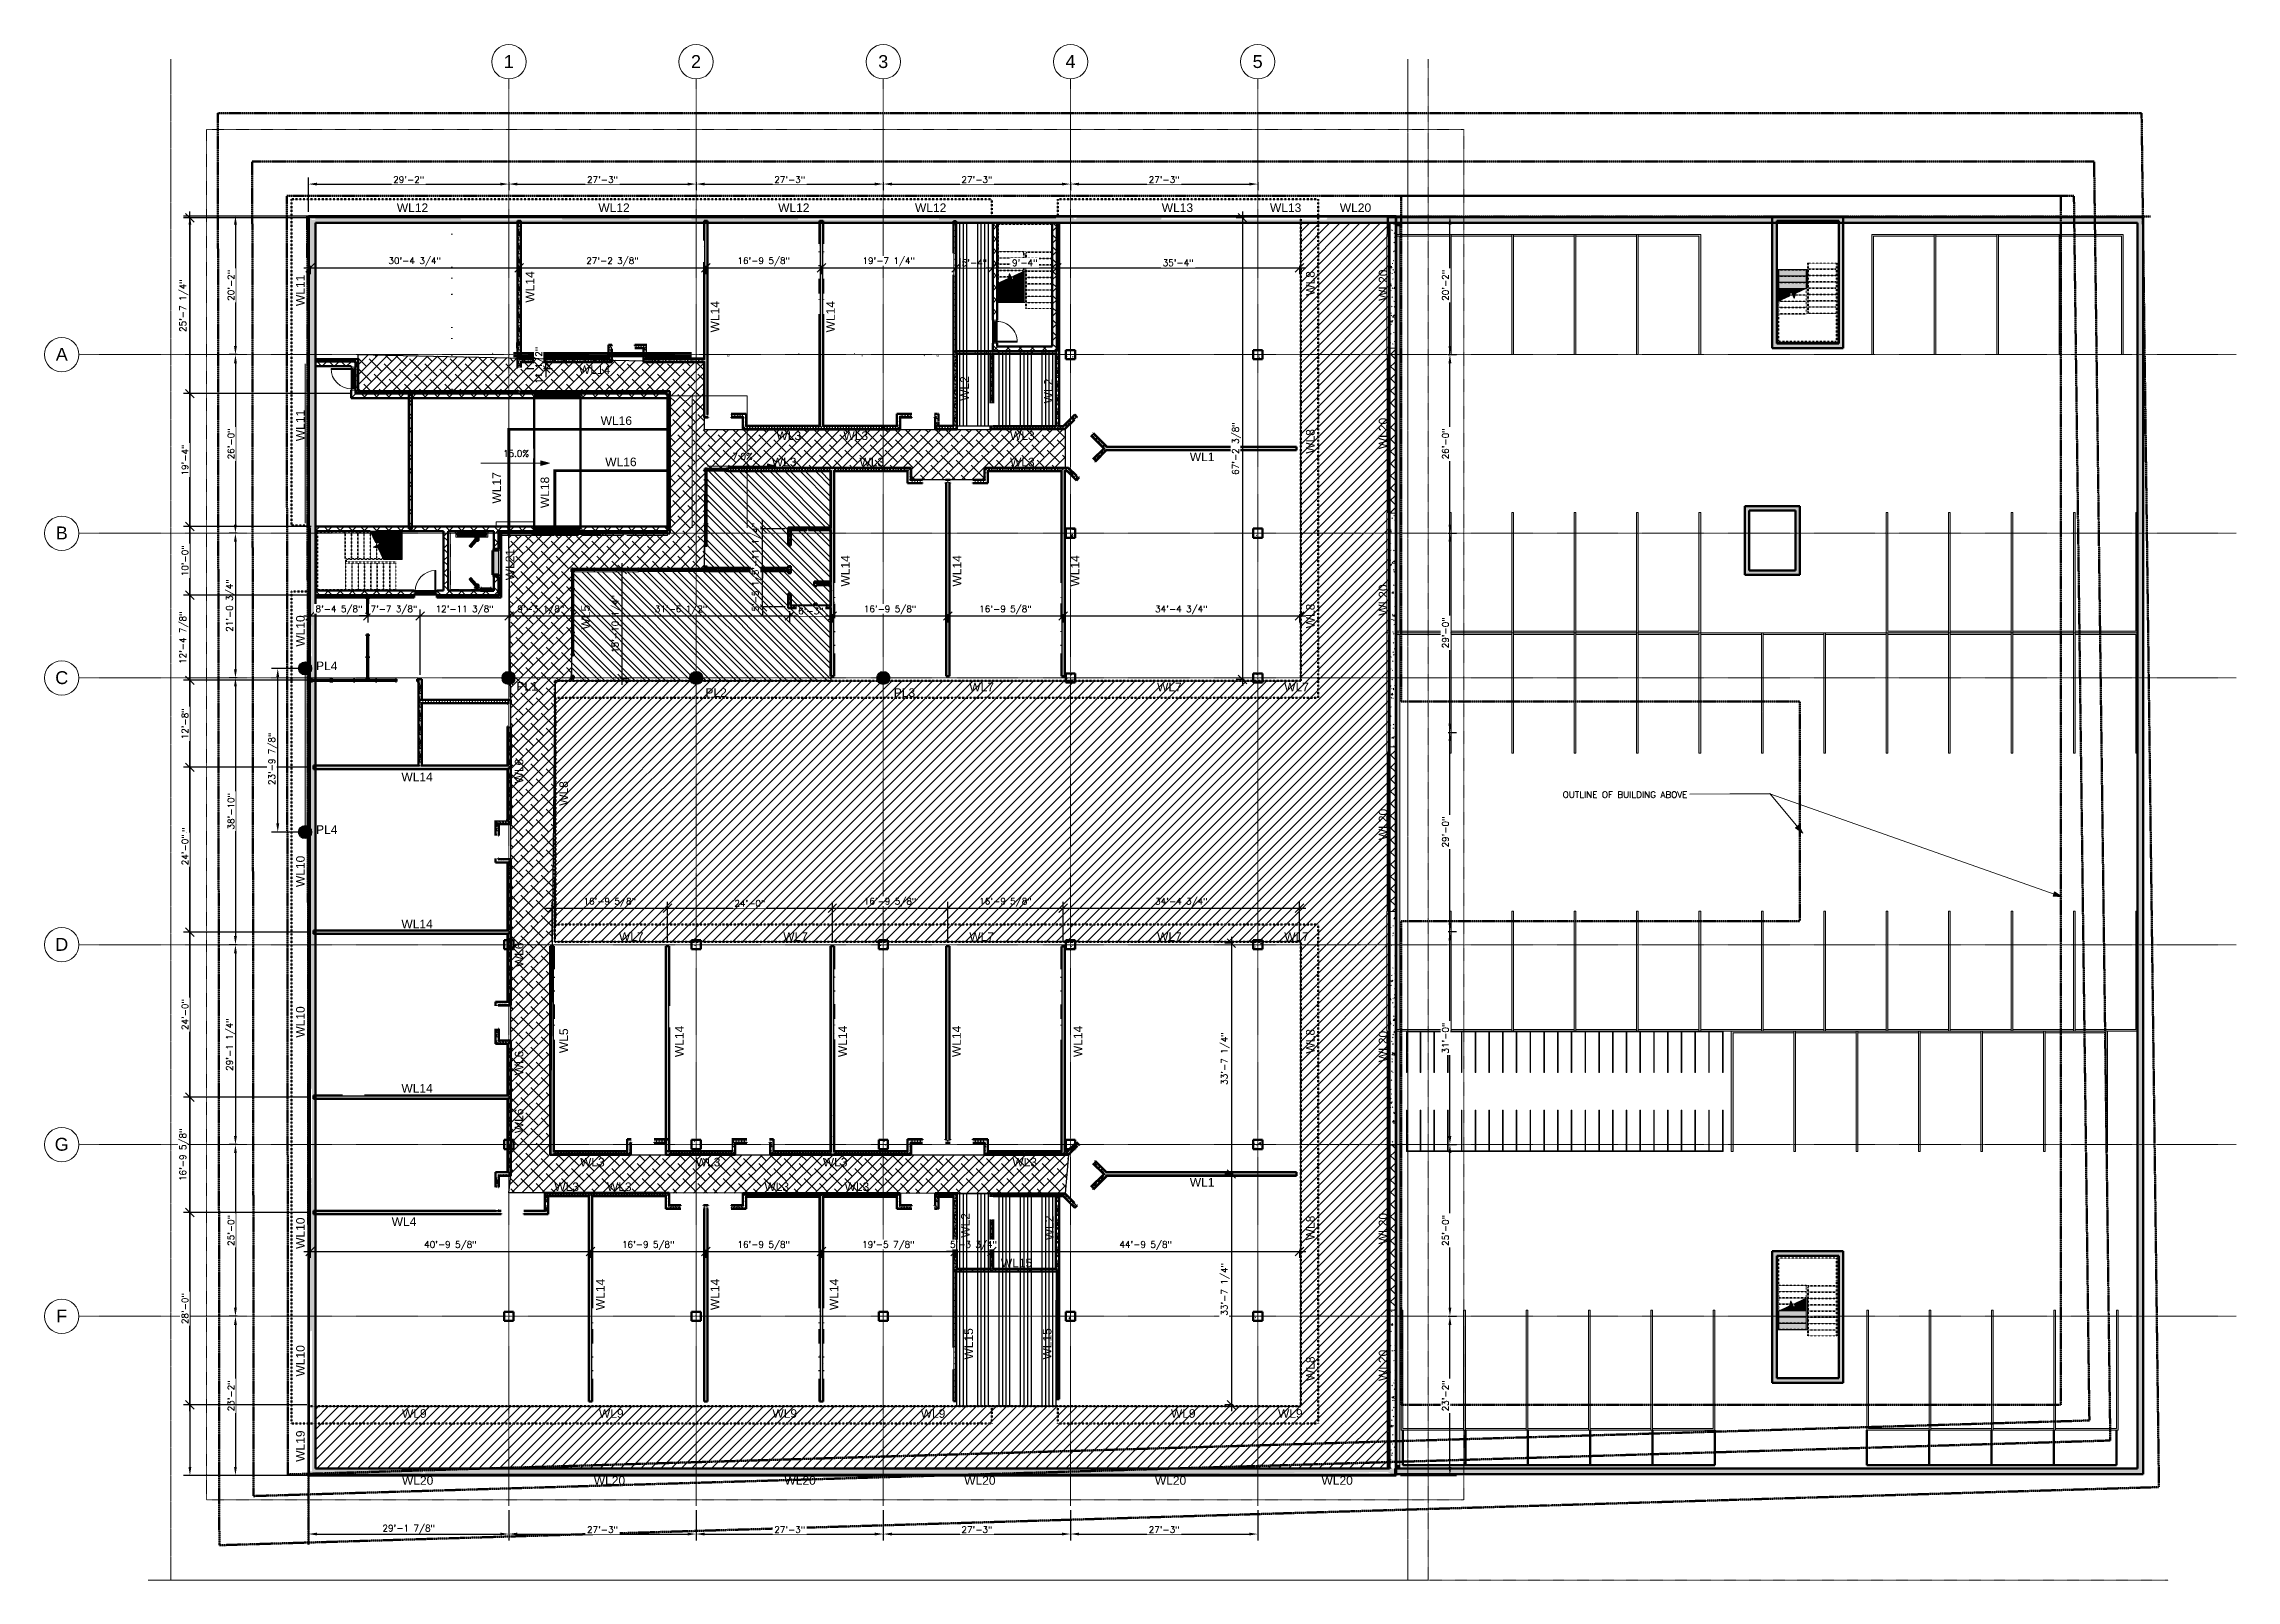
# Model space of a CAD drawing. Header units: inches. Extents: x -4294 to -464, y 9706 to 12390.
import ezdxf

# ---------------------------------------------------------------- set-up
doc = ezdxf.new("R2010")
doc.units = ezdxf.units.IN
doc.header["$MEASUREMENT"] = 0
for name, pattern in [('Aligning Line 1_8_', [0.25, 0.125, -0.125]), ('Dash', [0.25, 0.125, -0.125]), ('Dash 1_16_', [0.125, 0.0625, -0.0625]), ('Double Dash 3_8_', [1, 0.375, -0.125, 0.125, -0.125, 0.125, -0.125]), ('Grid Line 1_2_', [0.875, 0.5, -0.125, 0.125, -0.125]), ('Overhead 1_16_', [0.101562, 0.0625, -0.039062])]:
    doc.linetypes.add(name, pattern=pattern)
for name, color, linetype, lineweight in [('0-1', 7, 'Continuous', 5), ('0-2', 133, 'Continuous', 70), ('0-3', 7, 'Continuous', 9), ('0-4', 147, 'Aligning Line 1_8_', 9), ('0-5', 165, 'Continuous', 5), ('A-ANNO-DIMS', 211, 'Continuous', 9), ('A-ANNO-NOTE', 131, 'Continuous', 9), ('A-AREA-1', 133, 'Continuous', 70), ('A-DETL-THIN', 151, 'Continuous', 9), ('A-DOOR-1', 50, 'Continuous', 20), ('A-DOOR-2', 7, 'Continuous', 9), ('A-DOOR-FRAM-1', 50, 'Continuous', 20), ('A-FLOR-1', 10, 'Continuous', 13), ('A-FLOR-2', 250, 'Continuous', 50), ('A-GENM-1', 8, 'Continuous', 9), ('A-GENM-2', 53, 'Continuous', 9), ('A-GENM-3', 7, 'Continuous', 9), ('A-GENM-4', 160, 'Continuous', 9), ('A-GENM-5', 250, 'Continuous', 50), ('A-GENM-HDLN-1', 7, 'Dash', 9), ('A-GLAZ-CURT', 52, 'Continuous', 9), ('A-GLAZ-CURT-3', 52, 'Continuous', 50), ('A-GLAZ-CWMG', 51, 'Continuous', 9), ('A-GLAZ-CWMG-5', 51, 'Continuous', 50), ('A-WALL', 113, 'Continuous', 13), ('A-WALL-1', 23, 'Continuous', 13), ('A-WALL-10', 113, 'Continuous', 50), ('A-WALL-2', 253, 'Continuous', 50), ('A-WALL-3', 10, 'Continuous', 13), ('A-WALL-4', 254, 'Continuous', 5), ('A-WALL-5', 250, 'Continuous', 50), ('A-WALL-9', 113, 'Continuous', 5), ('A-WALL-PATT-1', 7, 'Continuous', 9), ('A-WALL-PATT-2', 53, 'Continuous', 9), ('A-WALL-PATT-3', 8, 'Continuous', 9), ('A-WALL-PATT-4', 252, 'Continuous', 9), ('A-WALL-PATT-5', 111, 'Continuous', 9), ('C-PROP-LINE', 91, 'Double Dash 3_8_', 50), ('C-PROP-LINE-1', 250, 'Double Dash 3_8_', 50), ('C-PROP-LINE-2', 91, 'Dash 1_16_', 50), ('G-ANNO-DIMS', 111, 'Continuous', 9), ('G-ANNO-SYMB', 111, 'Aligning Line 1_8_', 9), ('G-ANNO-SYMB-1', 147, 'Aligning Line 1_8_', 9), ('G-IMPT', 8, 'Continuous', 9), ('G-IMPT-1', 1, 'Continuous', 9), ('I-WALL', 2, 'Continuous', 13), ('I-WALL-1', 2, 'Continuous', 50), ('I-WALL-2', 2, 'Continuous', 50), ('Q-SPCQ-1', 37, 'Continuous', 9), ('Q-SPCQ-2', 7, 'Continuous', 9), ('S-COLS', 52, 'Continuous', 9), ('S-COLS-1', 250, 'Continuous', 50), ('S-FNDN-1', 253, 'Continuous', 50), ('S-FNDN-2', 9, 'Continuous', 13), ('S-FNDN-3', 254, 'Continuous', 5), ('S-FNDN-4', 250, 'Continuous', 50), ('S-FNDN-5', 10, 'Continuous', 13), ('S-GRID-1', 1, 'Grid Line 1_2_', 9), ('S-GRID-IDEN', 1, 'Continuous', 9), ('S-GRID-IDEN-1', 147, 'Continuous', 9), ('S-STRS-1', 8, 'Continuous', 9), ('S-STRS-2', 55, 'Continuous', 5), ('S-STRS-3', 53, 'Continuous', 9), ('S-STRS-4', 53, 'Overhead 1_16_', 9), ('S-STRS-5', 7, 'Continuous', 9), ('S-STRS-6', 7, 'Overhead 1_16_', 9), ('S-STRS-MBND-1', 53, 'Overhead 1_16_', 9), ('S-STRS-MBND-2', 53, 'Continuous', 9), ('S-STRS-MBND-3', 7, 'Overhead 1_16_', 9), ('S-STRS-MBND-4', 7, 'Continuous', 9)]:
    doc.layers.add(name, color=color, linetype=linetype, lineweight=lineweight)
doc.layers.add('LOAD_HATCH', color=8, linetype='Continuous')
doc.layers.add('loads', color=1, linetype='Continuous')
doc.styles.add('Arial', font='arial.ttf', dxfattribs={"height": 22.5})
doc.styles.add('Century Gothic', font='simplex.shx', dxfattribs={"height": 11.25})
doc.styles.add('Century Gothic_B', font='simplex.shx', dxfattribs={"height": 11.25})
doc.dimstyles.new('OD__1_8__Tol__', dxfattribs={"dimscale": 12, "dimtxt": 11.746893, "dimasz": 1.25, "dimexe": 0.9375, "dimexo": 0.625, "dimgap": 0.15625, "dimtad": 1, "dimdec": 3, "dimrnd": 0.125, "dimzin": 3, "dimdsep": 46, "dimlunit": 4, "dimtxsty": 'Century Gothic', "dimsah": 1, "dimcen": 0.09, "dimdle": 0.9375, "dimazin": 0, "dimtfac": 1, "dimtdec": 4, "dimtix": 1, "dimtmove": 0, "dimatfit": 3, "dimfxl": 1, "dimtvp": 1, "dimtfill": 1, "dimfrac": 2, "dimtolj": 1, "dimtzin": 0, "dimarcsym": 2})
pattern_1 = [(50, (0, 0), (34.4287, -3.01202), [3.6, -39.6]), (355, (0, 0), (-6.6596, 36.10481), [2.88, -31.68]), (100.451, (2.87, -0.25), (27.76876, 33.0931), [3.06, -33.655]), (46.184, (0, 9.6), (51.22752, -7.94535), [5.4, -59.4]), (96.636, (4.27, 8.94), (44.86319, 46.7577), [4.589, -50.482]), (351.184, (0, 9.6), (44.86417, 46.75745), [4.32, -47.52]), (21, (4.8, 7.2), (28.65176, -19.325734), [3.6, -39.6]), (326, (4.8, 7.2), (11.67934, 34.80662), [2.88, -31.68]), (71.451, (7.188, 5.59), (40.33096, 15.48132), [3.06, -33.655]), (37.5, (0, 0), (0.583112, 15.978979), [1.584, -29.712, 1.584, -30.576, -31.8]), (37.5, (0, 0), (0.583112, 15.978979), [-63.456, 1.584, -30.216]), (7.5, (0, 0), (12.62689, 18.932107), [1.584, -16.752, 1.584, -28.992, -12.12]), (7.5, (0, 0), (12.62689, 18.932107), [-48.912, 1.584, -10.536]), (327.5, (-10.704, 0), (25.622992, -1.082799), [1.584, -10.416, 1.584, -35.856, -49.68]), (327.5, (-10.704, 0), (25.622992, -1.082799), [-49.44, 1.584, -48.096]), (317.5, (-15.504, 0), (27.99243, 4.80496), [1.584, -14.016, 1.584, -23.28, -35.28]), (317.5, (-15.504, 0), (27.99243, 4.80496), [-40.464, 1.584, -33.696])]
pattern_2 = [(45, (0, 0), (-10.606602, 10.606602), []), (135, (0, 0), (-10.606602, -10.606602), [])]
pattern_3 = [(0, (0, 0), (38.4, 9.6), [1.584, -27.216, 1.584, -27.216, -153.6]), (0, (0, 0), (38.4, 9.6), [-57.6, 1.584, -56.016, 1.584, -27.216, -67.2]), (0, (0, 0), (38.4, 9.6), [-144, 1.584, -17.616, 1.584, -46.416]), (120, (14.4, 4.8), (-27.513844, 28.4553755), [1.584, -27.216, 1.584, -27.216, -153.6]), (120, (14.4, 4.8), (-27.513844, 28.4553755), [-57.6, 1.584, -56.016, 1.584, -27.216, -67.2]), (120, (14.4, 4.8), (-27.513844, 28.4553755), [-144, 1.584, -17.616, 1.584, -46.416]), (240, (19.2, 24), (-10.886156, -38.0553755), [1.584, -27.216, 1.584, -27.216, -153.6]), (240, (19.2, 24), (-10.886156, -38.0553755), [-57.6, 1.584, -56.016, 1.584, -27.216, -67.2]), (240, (19.2, 24), (-10.886156, -38.0553755), [-144, 1.584, -17.616, 1.584, -46.416])]
pattern_4 = [(0, (0, 0), (0, 11.25), []), (90, (0, 0), (-11.25, 7e-16), [])]
pattern_5 = [(50, (0, 0), (34.4287, -3.01202), [3.6, -39.6]), (355, (0, 0), (-6.6596, 36.10481), [2.88, -31.68]), (100.451, (2.87, -0.25), (27.76876, 33.0931), [3.06, -33.655]), (46.184, (0, 9.6), (51.22752, -7.94535), [5.4, -59.4]), (96.636, (4.27, 8.94), (44.86319, 46.7577), [4.589, -50.482]), (351.184, (0, 9.6), (44.86417, 46.75745), [4.32, -47.52]), (21, (4.8, 7.2), (28.65176, -19.325734), [3.6, -39.6]), (326, (4.8, 7.2), (11.67934, 34.80662), [2.88, -31.68]), (71.451, (7.188, 5.59), (40.33096, 15.48132), [3.06, -33.655]), (37.5, (0, 0), (0.583112, 15.978979), [1.584, -29.712, 1.584, -30.576, -31.8]), (37.5, (0, 0), (0.583112, 15.978979), [-63.456, 1.584, -30.216]), (7.5, (0, 0), (12.62689, 18.932107), [1.584, -16.752, 1.584, -28.992, -12.12]), (7.5, (0, 0), (12.62689, 18.932107), [-48.912, 1.584, -10.536]), (327.5, (-10.704, 0), (25.622992, -1.082799), [1.584, -10.416, 1.584, -35.856, -49.68]), (327.5, (-10.704, 0), (25.622992, -1.082799), [-49.44, 1.584, -48.096]), (317.5, (-15.504, 0), (27.99243, 4.80496), [1.584, -14.016, 1.584, -23.28, -35.28]), (317.5, (-15.504, 0), (27.99243, 4.80496), [-40.464, 1.584, -33.696])]
pattern_6 = [(0, (3860.724, -12118.589), (38.4, 9.6), [1.584, -27.216, 1.584, -27.216, -153.6]), (0, (3860.724, -12118.589), (38.4, 9.6), [-57.6, 1.584, -56.016, 1.584, -27.216, -67.2]), (0, (3860.724, -12118.589), (38.4, 9.6), [-144, 1.584, -17.616, 1.584, -46.416]), (120, (3875.124, -12113.789), (-27.513844, 28.4553755), [1.584, -27.216, 1.584, -27.216, -153.6]), (120, (3875.124, -12113.789), (-27.513844, 28.4553755), [-57.6, 1.584, -56.016, 1.584, -27.216, -67.2]), (120, (3875.124, -12113.789), (-27.513844, 28.4553755), [-144, 1.584, -17.616, 1.584, -46.416]), (240, (3879.924, -12094.589), (-10.886156, -38.0553755), [1.584, -27.216, 1.584, -27.216, -153.6]), (240, (3879.924, -12094.589), (-10.886156, -38.0553755), [-57.6, 1.584, -56.016, 1.584, -27.216, -67.2]), (240, (3879.924, -12094.589), (-10.886156, -38.0553755), [-144, 1.584, -17.616, 1.584, -46.416])]
pattern_7 = [(161.57, (3861.3237, -12117.9894), (-4.80033747, -0.00041462), [0, -34.152, 3.792, 0]), (18.43, (3860.1237, -12117.9894), (-4.80033747, 0.00041462), [0, -34.152, 3.792, 0]), (108.43, (3861.3237, -12117.9894), (2.39913218, -12.00105099), [11.382, -26.562]), (71.57, (3860.1237, -12117.9894), (2.39913218, 12.00105099), [11.382, -26.562])]
pattern_8 = [(216.87, (3868.7207, -12098.5974), (59.9755286, 39.9843071), [9.996, -89.964]), (206.565, (3880.716, -12104.595), (-19.991807, -19.992219), [22.352, -22.352]), (198.435, (3880.716, -12114.5914), (-39.983821, -19.991955), [12.644, -50.576])]

msp = doc.modelspace()

# ---------------------------------------------------------------- texts
at = {"layer": 'A-ANNO-NOTE', "insert": (-1640.7152, 11084.0803), "char_height": 11.25, "width": 269.29125, "attachment_point": 1, "style": 'Century Gothic_B'}
msp.add_mtext('OUTLINE OF BUILDING ABOVE', dxfattribs=at)
at = {"layer": 'S-GRID-IDEN', "char_height": 22.5, "attachment_point": 1, "style": 'Arial'}
for s, insert, width in [('1', (-3490.235, 12370.347), 21.21), ('2', (-3163.235, 12370.347), 21.21), ('3', (-2836.235, 12370.347), 21.21), ('4', (-2509.235, 12370.347), 21.21), ('5', (-2182.235, 12370.347), 21.21), ('A', (-4272.6995, 11858.9154), 25.37625), ('B', (-4272.6995, 11546.9154), 25.37625), ('C', (-4273.6444, 11294.1154), 27.64875), ('D', (-4273.6444, 10828.1154), 27.64875), ('G', (-4274.5656, 10478.9154), 29.92125), ('F', (-4271.92, 10178.9154), 23.4825)]:
    msp.add_mtext(s, dxfattribs=dict(at, insert=insert, width=width))

# ---------------------------------------------------------------- blocks, each defined once
blk = doc.blocks.new('Parking_Stall_Multiple - STANDARD-1654123-FLOOR PLAN - BASEMENT')
at = {"layer": 'A-GENM-1'}
h = blk.add_hatch(color=256, dxfattribs=at)
h.paths.add_polyline_path([(210, -112), (106.5, -110.5), (3, -112), (181.2, -112)], flags=0)
h.paths.add_polyline_path([(0, -109), (0.1, -111.9), (0, -112), (3, -112), (1.5, -110.5)], flags=0)
h.paths.add_polyline_path([(210, -3), (210, 0), (0, 0), (0, -109), (3, -109), (3, -3), (108.1, -3)], flags=0)
h = blk.add_hatch(color=256, dxfattribs=at)
h.paths.add_polyline_path([(210, -221), (106.5, -219.5), (3, -221), (82.7, -221)], flags=0)
h.paths.add_polyline_path([(210, -112), (210, -109), (0, -109), (3, -112), (106.5, -110.5), (180.9, -111.6)], flags=0)
h.paths.add_polyline_path([(0, -112), (0.1, -111.9), (0, -109)], flags=0)
h.paths.add_polyline_path([(0, -218), (0, -221), (3, -221), (1.5, -219.5)], flags=0)
h.paths.add_polyline_path([(3, -199.6), (3, -112), (0, -112), (0, -218), (3, -218)], flags=0)
h = blk.add_hatch(color=256, dxfattribs=at)
h.paths.add_polyline_path([(210, -330), (106.5, -328.5), (3, -330), (82.7, -330)], flags=0)
h.paths.add_polyline_path([(210, -218), (0, -218), (3, -221), (106.5, -219.5), (210, -221)], flags=0)
h.paths.add_polyline_path([(3, -330), (0, -327), (0.1, -329.9), (0, -330)], flags=0)
h.paths.add_polyline_path([(3, -239.4), (3, -221), (0, -221), (0, -327), (3, -327)], flags=0)
h = blk.add_hatch(color=256, dxfattribs=at)
h.paths.add_polyline_path([(3, -330), (106.5, -328.5), (210, -330), (210, -327), (0, -327)], flags=0)
h.paths.add_polyline_path([(0, -330), (0.1, -329.9), (0, -327)], flags=0)
h.paths.add_polyline_path([(210, -439), (210, -436), (3, -436), (3, -330), (0, -330), (0, -439), (198.5, -439)], flags=0)
at = {"layer": 'A-GENM-2'}
for p, q in [((210, 0), (0, 0)), ((0, 0), (0, -112)), ((210, -3), (210, 0)), ((3, -109), (3, -3)), ((3, -3), (210, -3)), ((210, -109), (0, -109)), ((0, -109), (0, -221)), ((0, -112), (210, -112)), ((210, -109), (3, -109)), ((3, -218), (3, -112)), ((3, -112), (210, -112)), ((210, -112), (210, -109)), ((210, -112), (210, -109)), ((210, -218), (0, -218)), ((0, -218), (0, -330)), ((0, -221), (210, -221)), ((210, -218), (3, -218)), ((3, -327), (3, -221)), ((3, -221), (210, -221)), ((210, -221), (210, -218)), ((210, -221), (210, -218)), ((210, -327), (0, -327)), ((0, -327), (0, -439)), ((0, -330), (210, -330)), ((210, -327), (3, -327)), ((3, -436), (3, -330)), ((3, -330), (210, -330)), ((210, -330), (210, -327)), ((210, -330), (210, -327)), ((0, -439), (210, -439)), ((210, -436), (3, -436)), ((210, -439), (210, -436))]:
    blk.add_line(p, q, dxfattribs=at)
blk = doc.blocks.new('Parking_Stall_Multiple - STANDARD-1627286-FLOOR PLAN - BASEMENT')
at = {"layer": 'A-GENM-1'}
h = blk.add_hatch(color=256, dxfattribs=at)
h.paths.add_polyline_path([(3, 439), (0, 436), (210, 436), (210, 439), (106.5, 437.5), (5.9, 439)], flags=0)
h.paths.add_polyline_path([(0, 506.4), (0, 439), (3, 439), (3, 531.6), (0, 531.6), (0, 525.6)], flags=0)
h.paths.add_polyline_path([(0, 543.6), (3, 543.6), (3, 545), (210, 545), (210, 548), (0, 548), (0, 545)], flags=0)
h = blk.add_hatch(color=256, dxfattribs=at)
h.paths.add_polyline_path([(0, 327), (210, 327), (210, 330), (106.5, 328.5), (3, 330)], flags=0)
h.paths.add_polyline_path([(0, 330), (0, 327), (0.1, 329.9)], flags=0)
h.paths.add_polyline_path([(3, 439), (106.5, 437.5), (210, 439), (5.9, 439)], flags=0)
h.paths.add_polyline_path([(0, 436), (3, 439), (0, 439)], flags=0)
h.paths.add_polyline_path([(0, 436), (0, 330), (3, 330), (3, 436), (0, 436)], flags=0)
h = blk.add_hatch(color=256, dxfattribs=at)
h.paths.add_polyline_path([(0, 218), (210, 218), (210, 221), (106.5, 219.5), (3, 221)], flags=0)
h.paths.add_polyline_path([(0, 221), (0, 218), (0.1, 220.9)], flags=0)
h.paths.add_polyline_path([(3, 330), (106.5, 328.5), (210, 330), (5.9, 330)], flags=0)
h.paths.add_polyline_path([(0, 327), (3, 330), (0, 330), (0.1, 329.9)], flags=0)
h.paths.add_polyline_path([(0, 285.9), (0, 221), (3, 221), (3, 327), (0, 327)], flags=0)
h = blk.add_hatch(color=256, dxfattribs=at)
h.paths.add_polyline_path([(3, 112), (0, 109), (210, 109), (210, 112), (106.5, 110.5), (5.9, 112)], flags=0)
h.paths.add_polyline_path([(3, 221), (106.5, 219.5), (210, 221), (5.9, 221)], flags=0)
h.paths.add_polyline_path([(0, 218), (3, 221), (0, 221), (0.1, 220.9)], flags=0)
h.paths.add_polyline_path([(0, 112), (3, 112), (3, 218), (0, 218)], flags=0)
h = blk.add_hatch(color=256, dxfattribs=at)
h.paths.add_polyline_path([(3, 112), (106.5, 110.5), (210, 112), (5.9, 112)], flags=0)
h.paths.add_polyline_path([(0, 109), (3, 112), (0, 112)], flags=0)
h.paths.add_polyline_path([(0, 65.4), (0, 0), (210, 0), (210, 3), (3, 3), (3, 109), (0, 109)], flags=0)
at = {"layer": 'A-GENM-2'}
for p, q in [((210, 548), (0, 548)), ((0, 548), (0, 543.6)), ((3, 543.6), (3, 545)), ((3, 545), (210, 545)), ((210, 545), (210, 548)), ((0, 531.6), (0, 436)), ((3, 439), (3, 531.6)), ((210, 439), (0, 439)), ((0, 439), (0, 327)), ((0, 436), (210, 436)), ((210, 439), (3, 439)), ((3, 330), (3, 436)), ((3, 436), (210, 436)), ((210, 436), (210, 439)), ((210, 436), (210, 439)), ((210, 330), (0, 330)), ((0, 330), (0, 218)), ((0, 327), (210, 327)), ((210, 330), (3, 330)), ((3, 221), (3, 327)), ((3, 327), (210, 327)), ((210, 327), (210, 330)), ((210, 327), (210, 330)), ((210, 221), (0, 221)), ((0, 221), (0, 109)), ((0, 218), (210, 218)), ((210, 221), (3, 221)), ((3, 112), (3, 218)), ((3, 218), (210, 218)), ((210, 218), (210, 221)), ((210, 218), (210, 221)), ((210, 112), (0, 112)), ((0, 112), (0, 0)), ((0, 109), (210, 109)), ((210, 112), (3, 112)), ((3, 3), (3, 109)), ((3, 109), (210, 109)), ((210, 109), (210, 112)), ((210, 109), (210, 112)), ((210, 3), (3, 3)), ((210, 0), (210, 3)), ((0, 0), (210, 0))]:
    blk.add_line(p, q, dxfattribs=at)
blk = doc.blocks.new('Parking_Stall_Multiple - STANDARD-1654394-FLOOR PLAN - BASEMENT')
at = {"layer": 'A-GENM-1'}
h = blk.add_hatch(color=256, dxfattribs=at)
h.paths.add_polyline_path([(0, 327), (210, 327), (210, 330), (106.5, 328.5), (3, 330)], flags=0)
h.paths.add_polyline_path([(0, 330), (0, 327), (0.1, 329.9)], flags=0)
h.paths.add_polyline_path([(0, 330), (3, 330), (3, 436), (210, 436), (210, 439), (0, 439), (0, 353.4)], flags=0)
h = blk.add_hatch(color=256, dxfattribs=at)
h.paths.add_polyline_path([(0, 218), (210, 218), (210, 221), (106.5, 219.5), (3, 221)], flags=0)
h.paths.add_polyline_path([(3, 330), (106.5, 328.5), (210, 330), (70.3, 330)], flags=0)
h.paths.add_polyline_path([(0, 327), (3, 330), (0, 330), (0.1, 329.9)], flags=0)
h.paths.add_polyline_path([(0, 221), (3, 221), (3, 327), (0, 327)], flags=0)
h = blk.add_hatch(color=256, dxfattribs=at)
h.paths.add_polyline_path([(0, 109), (210, 109), (210, 112), (106.5, 110.5), (3, 112)], flags=0)
h.paths.add_polyline_path([(0, 112), (0, 109), (0.1, 111.9)], flags=0)
h.paths.add_polyline_path([(3, 221), (106.5, 219.5), (210, 221), (70.3, 221)], flags=0)
h.paths.add_polyline_path([(0, 218), (3, 221), (0, 221)], flags=0)
h.paths.add_polyline_path([(0, 132.9), (0, 112), (3, 112), (3, 218), (0, 218)], flags=0)
h = blk.add_hatch(color=256, dxfattribs=at)
h.paths.add_polyline_path([(3, 112), (106.5, 110.5), (210, 112), (70.3, 112)], flags=0)
h.paths.add_polyline_path([(0, 109), (3, 112), (0, 112), (0.1, 111.9)], flags=0)
h.paths.add_polyline_path([(0, 69.1), (0, 0), (210, 0), (210, 3), (3, 3), (3, 109), (0, 109)], flags=0)
at = {"layer": 'A-GENM-2'}
for p, q in [((210, 439), (0, 439)), ((0, 439), (0, 327)), ((3, 330), (3, 436)), ((3, 436), (210, 436)), ((210, 436), (210, 439)), ((210, 330), (0, 330)), ((0, 330), (0, 218)), ((0, 327), (210, 327)), ((210, 330), (3, 330)), ((3, 221), (3, 327)), ((3, 327), (210, 327)), ((210, 327), (210, 330)), ((210, 327), (210, 330)), ((210, 221), (0, 221)), ((0, 221), (0, 109)), ((0, 218), (210, 218)), ((210, 221), (3, 221)), ((3, 112), (3, 218)), ((3, 218), (210, 218)), ((210, 218), (210, 221)), ((210, 218), (210, 221)), ((210, 112), (0, 112)), ((0, 112), (0, 0)), ((0, 109), (210, 109)), ((210, 112), (3, 112)), ((3, 3), (3, 109)), ((3, 109), (210, 109)), ((210, 109), (210, 112)), ((210, 109), (210, 112)), ((210, 3), (3, 3)), ((210, 0), (210, 3)), ((0, 0), (210, 0))]:
    blk.add_line(p, q, dxfattribs=at)
blk = doc.blocks.new('Parking_Stall_Multiple - BIKE-1655386-FLOOR PLAN - BASEMENT')
at = {"layer": 'A-GENM-1'}
h = blk.add_hatch(color=256, dxfattribs=at)
h.paths.add_polyline_path([(0, 528), (72, 528), (72, 529), (36.5, 528.5), (1, 529)], flags=0)
h.paths.add_polyline_path([(0, 545.4), (0, 529), (1, 529), (1, 552), (72, 552), (72, 553), (0, 553), (0, 552)], flags=0)
h = blk.add_hatch(color=256, dxfattribs=at)
h.paths.add_polyline_path([(0, 504), (72, 504), (72, 505), (36.5, 504.5), (1, 505)], flags=0)
h.paths.add_polyline_path([(1, 529), (36.5, 528.5), (72, 529)], flags=0)
h.paths.add_polyline_path([(0, 528), (1, 529), (0, 529)], flags=0)
h.paths.add_polyline_path([(0, 528), (0, 505), (1, 505), (1, 528), (0, 528)], flags=0)
h = blk.add_hatch(color=256, dxfattribs=at)
h.paths.add_polyline_path([(0, 480), (72, 480), (72, 481), (36.5, 480.5), (1, 481)], flags=0)
h.paths.add_polyline_path([(1, 505), (36.5, 504.5), (72, 505)], flags=0)
h.paths.add_polyline_path([(0, 504), (1, 505), (0, 505)], flags=0)
h.paths.add_polyline_path([(0, 481), (1, 481), (1, 504), (0, 504)], flags=0)
h = blk.add_hatch(color=256, dxfattribs=at)
h.paths.add_polyline_path([(0, 456), (72, 456), (72, 457), (36.5, 456.5), (1, 457)], flags=0)
h.paths.add_polyline_path([(1, 481), (36.5, 480.5), (72, 481)], flags=0)
h.paths.add_polyline_path([(0, 480), (1, 481), (0, 481)], flags=0)
h.paths.add_polyline_path([(0, 480), (0, 457), (1, 457), (1, 480), (0, 480)], flags=0)
h = blk.add_hatch(color=256, dxfattribs=at)
h.paths.add_polyline_path([(0, 432), (72, 432), (72, 433), (36.5, 432.5), (1, 433)], flags=0)
h.paths.add_polyline_path([(1, 457), (36.5, 456.5), (72, 457)], flags=0)
h.paths.add_polyline_path([(0, 456), (1, 457), (0, 457)], flags=0)
h.paths.add_polyline_path([(0, 435.2), (0, 433), (1, 433), (1, 456), (0, 456)], flags=0)
h = blk.add_hatch(color=256, dxfattribs=at)
h.paths.add_polyline_path([(0, 408), (72, 408), (72, 409), (36.5, 408.5), (1, 409)], flags=0)
h.paths.add_polyline_path([(1, 433), (36.5, 432.5), (72, 433)], flags=0)
h.paths.add_polyline_path([(0, 432), (1, 433), (0, 433)], flags=0)
h.paths.add_polyline_path([(0, 409), (1, 409), (1, 432), (0, 432)], flags=0)
h = blk.add_hatch(color=256, dxfattribs=at)
h.paths.add_polyline_path([(0, 384), (72, 384), (72, 385), (36.5, 384.5), (1, 385)], flags=0)
h.paths.add_polyline_path([(1, 409), (36.5, 408.5), (72, 409)], flags=0)
h.paths.add_polyline_path([(0, 408), (1, 409), (0, 409)], flags=0)
h.paths.add_polyline_path([(0, 385), (1, 385), (1, 408), (0, 408)], flags=0)
h = blk.add_hatch(color=256, dxfattribs=at)
h.paths.add_polyline_path([(0, 360), (72, 360), (72, 361), (36.5, 360.5), (1, 361)], flags=0)
h.paths.add_polyline_path([(1, 385), (36.5, 384.5), (72, 385)], flags=0)
h.paths.add_polyline_path([(0, 384), (1, 385), (0, 385)], flags=0)
h.paths.add_polyline_path([(0, 361), (1, 361), (1, 384), (0, 384)], flags=0)
h = blk.add_hatch(color=256, dxfattribs=at)
h.paths.add_polyline_path([(0, 336), (72, 336), (72, 337), (36.5, 336.5), (1, 337)], flags=0)
h.paths.add_polyline_path([(0, 360), (0, 337), (1, 337), (1, 360)], flags=0)
h.paths.add_polyline_path([(1, 361), (36.5, 360.5), (72, 361)], flags=0)
h.paths.add_polyline_path([(0, 360), (1, 361), (0, 361)], flags=0)
h = blk.add_hatch(color=256, dxfattribs=at)
h.paths.add_polyline_path([(0, 312), (72, 312), (72, 313), (36.5, 312.5), (1, 313)], flags=0)
h.paths.add_polyline_path([(1, 337), (36.5, 336.5), (72, 337)], flags=0)
h.paths.add_polyline_path([(0, 336), (1, 337), (0, 337)], flags=0)
h.paths.add_polyline_path([(0, 324.9), (0, 313), (1, 313), (1, 336), (0, 336)], flags=0)
h = blk.add_hatch(color=256, dxfattribs=at)
h.paths.add_polyline_path([(0, 288), (72, 288), (72, 289), (36.5, 288.5), (1, 289)], flags=0)
h.paths.add_polyline_path([(1, 313), (36.5, 312.5), (72, 313)], flags=0)
h.paths.add_polyline_path([(0, 312), (1, 313), (0, 313)], flags=0)
h.paths.add_polyline_path([(0, 289), (1, 289), (1, 312), (0, 312)], flags=0)
h = blk.add_hatch(color=256, dxfattribs=at)
h.paths.add_polyline_path([(0, 264), (72, 264), (72, 265), (36.5, 264.5), (1, 265)], flags=0)
h.paths.add_polyline_path([(1, 289), (36.5, 288.5), (72, 289)], flags=0)
h.paths.add_polyline_path([(0, 288), (1, 289), (0, 289)], flags=0)
h.paths.add_polyline_path([(0, 288), (0, 265), (1, 265), (1, 288), (0, 288)], flags=0)
h = blk.add_hatch(color=256, dxfattribs=at)
h.paths.add_polyline_path([(0, 240), (72, 240), (72, 241), (36.5, 240.5), (1, 241)], flags=0)
h.paths.add_polyline_path([(1, 265), (36.5, 264.5), (72, 265)], flags=0)
h.paths.add_polyline_path([(0, 264), (1, 265), (0, 265)], flags=0)
h.paths.add_polyline_path([(0, 241), (1, 241), (1, 264), (0, 264)], flags=0)
h = blk.add_hatch(color=256, dxfattribs=at)
h.paths.add_polyline_path([(0, 216), (72, 216), (72, 217), (36.5, 216.5), (1, 217)], flags=0)
h.paths.add_polyline_path([(0, 240), (0, 217), (1, 217), (1, 240)], flags=0)
h.paths.add_polyline_path([(1, 241), (36.5, 240.5), (72, 241)], flags=0)
h.paths.add_polyline_path([(0, 240), (1, 241), (0, 241)], flags=0)
h = blk.add_hatch(color=256, dxfattribs=at)
h.paths.add_polyline_path([(0, 192), (72, 192), (72, 193), (36.5, 192.5), (1, 193)], flags=0)
h.paths.add_polyline_path([(1, 217), (36.5, 216.5), (72, 217)], flags=0)
h.paths.add_polyline_path([(0, 216), (1, 217), (0, 217)], flags=0)
h.paths.add_polyline_path([(0, 214.7), (0, 193), (1, 193), (1, 216), (0, 216)], flags=0)
h = blk.add_hatch(color=256, dxfattribs=at)
h.paths.add_polyline_path([(0, 168), (72, 168), (72, 169), (36.5, 168.5), (1, 169)], flags=0)
h.paths.add_polyline_path([(1, 193), (36.5, 192.5), (72, 193)], flags=0)
h.paths.add_polyline_path([(0, 192), (1, 193), (0, 193)], flags=0)
h.paths.add_polyline_path([(0, 169), (1, 169), (1, 192), (0, 192)], flags=0)
h = blk.add_hatch(color=256, dxfattribs=at)
h.paths.add_polyline_path([(0, 144), (72, 144), (72, 145), (36.5, 144.5), (1, 145)], flags=0)
h.paths.add_polyline_path([(0, 168), (0, 145), (1, 145), (1, 168)], flags=0)
h.paths.add_polyline_path([(1, 169), (36.5, 168.5), (72, 169)], flags=0)
h.paths.add_polyline_path([(0, 168), (1, 169), (0, 169)], flags=0)
h = blk.add_hatch(color=256, dxfattribs=at)
h.paths.add_polyline_path([(0, 120), (72, 120), (72, 121), (36.5, 120.5), (1, 121)], flags=0)
h.paths.add_polyline_path([(1, 145), (36.5, 144.5), (72, 145)], flags=0)
h.paths.add_polyline_path([(0, 144), (1, 145), (0, 145)], flags=0)
h.paths.add_polyline_path([(0, 144), (0, 121), (1, 121), (1, 144), (0, 144)], flags=0)
h = blk.add_hatch(color=256, dxfattribs=at)
h.paths.add_polyline_path([(0, 96), (72, 96), (72, 97), (36.5, 96.5), (1, 97)], flags=0)
h.paths.add_polyline_path([(1, 121), (36.5, 120.5), (72, 121)], flags=0)
h.paths.add_polyline_path([(0, 120), (1, 121), (0, 121)], flags=0)
h.paths.add_polyline_path([(0, 97), (1, 97), (1, 120), (0, 120), (0, 104.4)], flags=0)
h = blk.add_hatch(color=256, dxfattribs=at)
h.paths.add_polyline_path([(1, 73), (0, 72), (72, 72), (72, 73), (36.5, 72.5)], flags=0)
h.paths.add_polyline_path([(1, 97), (36.5, 96.5), (72, 97)], flags=0)
h.paths.add_polyline_path([(0, 96), (1, 97), (0, 97)], flags=0)
h.paths.add_polyline_path([(0, 96), (0, 73), (1, 73), (1, 96), (0, 96)], flags=0)
h = blk.add_hatch(color=256, dxfattribs=at)
h.paths.add_polyline_path([(0, 48), (72, 48), (72, 49), (36.5, 48.5), (1, 49)], flags=0)
h.paths.add_polyline_path([(0, 72), (0, 49), (1, 49), (1, 72)], flags=0)
h.paths.add_polyline_path([(1, 73), (36.5, 72.5), (72, 73)], flags=0)
h.paths.add_polyline_path([(0, 72), (1, 73), (0, 73)], flags=0)
h = blk.add_hatch(color=256, dxfattribs=at)
h.paths.add_polyline_path([(0, 24), (72, 24), (72, 25), (36.5, 24.5), (1, 25)], flags=0)
h.paths.add_polyline_path([(1, 49), (36.5, 48.5), (72, 49)], flags=0)
h.paths.add_polyline_path([(0, 48), (1, 49), (0, 49)], flags=0)
h.paths.add_polyline_path([(0, 48), (0, 25), (1, 25), (1, 48), (0, 48)], flags=0)
h = blk.add_hatch(color=256, dxfattribs=at)
h.paths.add_polyline_path([(0, 24), (0, 0), (72, 0), (72, 1), (1, 1), (1, 24)], flags=0)
h.paths.add_polyline_path([(1, 25), (36.5, 24.5), (72, 25)], flags=0)
h.paths.add_polyline_path([(0, 24), (1, 25), (0, 25)], flags=0)
at = {"layer": 'A-GENM-2'}
for p, q in [((72, 553), (0, 553)), ((0, 553), (0, 528)), ((1, 529), (1, 552)), ((1, 552), (72, 552)), ((72, 552), (72, 553)), ((72, 529), (0, 529)), ((0, 529), (0, 504)), ((0, 528), (72, 528)), ((72, 505), (0, 505)), ((0, 505), (0, 480)), ((0, 504), (72, 504)), ((72, 529), (1, 529)), ((1, 505), (1, 528)), ((1, 528), (72, 528)), ((72, 505), (1, 505)), ((1, 481), (1, 504)), ((1, 504), (72, 504)), ((72, 528), (72, 529)), ((72, 528), (72, 529)), ((72, 504), (72, 505)), ((72, 504), (72, 505)), ((72, 481), (0, 481)), ((0, 481), (0, 456)), ((0, 480), (72, 480)), ((72, 481), (1, 481)), ((1, 457), (1, 480)), ((1, 480), (72, 480)), ((72, 480), (72, 481)), ((72, 480), (72, 481)), ((72, 457), (0, 457)), ((0, 457), (0, 432)), ((0, 456), (72, 456)), ((72, 433), (0, 433)), ((0, 433), (0, 408)), ((0, 432), (72, 432)), ((72, 457), (1, 457)), ((1, 433), (1, 456)), ((1, 456), (72, 456)), ((72, 433), (1, 433)), ((1, 409), (1, 432)), ((1, 432), (72, 432)), ((72, 456), (72, 457)), ((72, 456), (72, 457)), ((72, 432), (72, 433)), ((72, 432), (72, 433)), ((72, 409), (0, 409)), ((0, 409), (0, 384)), ((0, 408), (72, 408)), ((72, 385), (0, 385)), ((0, 385), (0, 360)), ((0, 384), (72, 384)), ((72, 409), (1, 409)), ((1, 385), (1, 408)), ((1, 408), (72, 408)), ((72, 385), (1, 385)), ((1, 361), (1, 384)), ((1, 384), (72, 384)), ((72, 408), (72, 409)), ((72, 408), (72, 409)), ((72, 384), (72, 385)), ((72, 384), (72, 385)), ((72, 361), (0, 361)), ((0, 361), (0, 336)), ((0, 360), (72, 360)), ((72, 361), (1, 361)), ((1, 337), (1, 360)), ((1, 360), (72, 360)), ((72, 360), (72, 361)), ((72, 360), (72, 361)), ((72, 337), (0, 337)), ((0, 337), (0, 312)), ((0, 336), (72, 336)), ((72, 313), (0, 313)), ((0, 313), (0, 288)), ((0, 312), (72, 312)), ((72, 337), (1, 337)), ((1, 313), (1, 336)), ((1, 336), (72, 336)), ((72, 313), (1, 313)), ((1, 289), (1, 312)), ((1, 312), (72, 312)), ((72, 336), (72, 337)), ((72, 336), (72, 337)), ((72, 312), (72, 313)), ((72, 312), (72, 313)), ((72, 289), (0, 289)), ((0, 289), (0, 264)), ((0, 288), (72, 288)), ((72, 289), (1, 289)), ((1, 265), (1, 288)), ((1, 288), (72, 288)), ((72, 288), (72, 289)), ((72, 288), (72, 289)), ((72, 265), (0, 265)), ((0, 265), (0, 240)), ((0, 264), (72, 264)), ((72, 241), (0, 241)), ((0, 241), (0, 216)), ((0, 240), (72, 240)), ((72, 265), (1, 265)), ((1, 241), (1, 264)), ((1, 264), (72, 264)), ((72, 241), (1, 241)), ((1, 217), (1, 240)), ((1, 240), (72, 240)), ((72, 264), (72, 265)), ((72, 264), (72, 265)), ((72, 240), (72, 241)), ((72, 240), (72, 241)), ((72, 217), (0, 217)), ((0, 217), (0, 192)), ((0, 216), (72, 216)), ((72, 193), (0, 193)), ((0, 193), (0, 168)), ((0, 192), (72, 192)), ((72, 217), (1, 217)), ((1, 193), (1, 216)), ((1, 216), (72, 216)), ((72, 193), (1, 193)), ((1, 169), (1, 192)), ((1, 192), (72, 192)), ((72, 216), (72, 217)), ((72, 216), (72, 217)), ((72, 192), (72, 193)), ((72, 192), (72, 193)), ((72, 169), (0, 169)), ((0, 169), (0, 144)), ((0, 168), (72, 168)), ((72, 169), (1, 169)), ((1, 145), (1, 168)), ((1, 168), (72, 168)), ((72, 168), (72, 169)), ((72, 168), (72, 169)), ((72, 145), (0, 145)), ((0, 145), (0, 120)), ((0, 144), (72, 144)), ((72, 121), (0, 121)), ((0, 121), (0, 96)), ((0, 120), (72, 120)), ((72, 145), (1, 145)), ((1, 121), (1, 144)), ((1, 144), (72, 144)), ((72, 121), (1, 121)), ((1, 97), (1, 120)), ((1, 120), (72, 120)), ((72, 144), (72, 145)), ((72, 144), (72, 145)), ((72, 120), (72, 121)), ((72, 120), (72, 121)), ((72, 97), (0, 97)), ((0, 97), (0, 72)), ((0, 96), (72, 96)), ((72, 97), (1, 97)), ((1, 73), (1, 96)), ((1, 96), (72, 96)), ((72, 96), (72, 97)), ((72, 96), (72, 97)), ((72, 73), (0, 73)), ((0, 73), (0, 48)), ((0, 72), (72, 72)), ((72, 49), (0, 49)), ((0, 49), (0, 24)), ((0, 48), (72, 48)), ((72, 73), (1, 73)), ((1, 49), (1, 72)), ((1, 72), (72, 72)), ((72, 49), (1, 49)), ((1, 25), (1, 48)), ((1, 48), (72, 48)), ((72, 72), (72, 73)), ((72, 72), (72, 73)), ((72, 48), (72, 49)), ((72, 48), (72, 49)), ((72, 25), (0, 25)), ((0, 25), (0, 0)), ((0, 24), (72, 24)), ((72, 25), (1, 25)), ((1, 1), (1, 24)), ((1, 24), (72, 24)), ((72, 1), (1, 1)), ((72, 24), (72, 25)), ((72, 24), (72, 25)), ((72, 0), (72, 1)), ((0, 0), (72, 0))]:
    blk.add_line(p, q, dxfattribs=at)
blk = doc.blocks.new('Parking_Stall_Multiple - STANDARD-1626801-FLOOR PLAN - BASEMENT')
at = {"layer": 'A-GENM-1'}
h = blk.add_hatch(color=256, dxfattribs=at)
h.paths.add_polyline_path([(210, -112), (106.5, -110.5), (3, -112), (25.8, -112)], flags=0)
h.paths.add_polyline_path([(0, -109), (0.1, -111.9), (0, -112), (3, -112), (1.5, -110.5)], flags=0)
h.paths.add_polyline_path([(210, -3), (210, 0), (0, 0), (0, -109), (3, -109), (3, -3), (190.5, -3)], flags=0)
h = blk.add_hatch(color=256, dxfattribs=at)
h.paths.add_polyline_path([(210, -221), (106.5, -219.5), (3, -221), (25.8, -221)], flags=0)
h.paths.add_polyline_path([(210, -109), (0, -109), (3, -112), (106.5, -110.5), (210, -112)], flags=0)
h.paths.add_polyline_path([(0, -112), (0.1, -111.9), (0, -109)], flags=0)
h.paths.add_polyline_path([(0, -218), (0.1, -220.9), (0, -221), (3, -221), (1.5, -219.5)], flags=0)
h.paths.add_polyline_path([(3, -132.3), (3, -112), (0, -112), (0, -218), (3, -218)], flags=0)
h = blk.add_hatch(color=256, dxfattribs=at)
h.paths.add_polyline_path([(210, -330), (106.5, -328.5), (3, -330), (25.8, -330)], flags=0)
h.paths.add_polyline_path([(210, -221), (210, -218), (0, -218), (3, -221), (106.5, -219.5)], flags=0)
h.paths.add_polyline_path([(3, -330), (0, -327), (0.1, -329.9), (0, -330)], flags=0)
h.paths.add_polyline_path([(0, -221), (0.1, -220.9), (0, -218)], flags=0)
h.paths.add_polyline_path([(3, -285.9), (3, -221), (0, -221), (0, -327), (3, -327)], flags=0)
h = blk.add_hatch(color=256, dxfattribs=at)
h.paths.add_polyline_path([(210, -439), (106.5, -437.5), (3, -439), (25.8, -439)], flags=0)
h.paths.add_polyline_path([(210, -327), (0, -327), (3, -330), (106.5, -328.5), (210, -330)], flags=0)
h.paths.add_polyline_path([(3, -439), (0, -436), (0.1, -438.9), (0, -439)], flags=0)
h.paths.add_polyline_path([(0, -330), (0.1, -329.9), (0, -327)], flags=0)
h.paths.add_polyline_path([(3, -392.2), (3, -330), (0, -330), (0, -436), (3, -436)], flags=0)
h = blk.add_hatch(color=256, dxfattribs=at)
h.paths.add_polyline_path([(210, -548), (210, -545), (3, -545), (3, -543.6), (0, -543.6), (0, -548), (25.8, -548)], flags=0)
h.paths.add_polyline_path([(210, -439), (210, -436), (0, -436), (3, -439), (106.5, -437.5)], flags=0)
h.paths.add_polyline_path([(0, -439), (0.1, -438.9), (0, -436)], flags=0)
h.paths.add_polyline_path([(3, -525.6), (3, -439), (0, -439), (0, -531.6), (3, -531.6), (3, -527.5)], flags=0)
at = {"layer": 'A-GENM-2'}
for p, q in [((210, 0), (0, 0)), ((0, 0), (0, -112)), ((210, -3), (210, 0)), ((3, -109), (3, -3)), ((3, -3), (210, -3)), ((210, -109), (0, -109)), ((0, -109), (0, -221)), ((0, -112), (210, -112)), ((210, -109), (3, -109)), ((3, -218), (3, -112)), ((3, -112), (210, -112)), ((210, -112), (210, -109)), ((210, -112), (210, -109)), ((210, -218), (0, -218)), ((0, -218), (0, -330)), ((0, -221), (210, -221)), ((210, -218), (3, -218)), ((3, -327), (3, -221)), ((3, -221), (210, -221)), ((210, -221), (210, -218)), ((210, -221), (210, -218)), ((210, -327), (0, -327)), ((0, -327), (0, -439)), ((0, -330), (210, -330)), ((210, -327), (3, -327)), ((3, -436), (3, -330)), ((3, -330), (210, -330)), ((210, -330), (210, -327)), ((210, -330), (210, -327)), ((210, -436), (0, -436)), ((0, -436), (0, -531.6)), ((0, -439), (210, -439)), ((210, -436), (3, -436)), ((3, -531.6), (3, -439)), ((3, -439), (210, -439)), ((210, -439), (210, -436)), ((210, -439), (210, -436)), ((0, -543.6), (0, -548)), ((0, -548), (210, -548)), ((3, -545), (3, -543.6)), ((210, -545), (3, -545)), ((210, -548), (210, -545))]:
    blk.add_line(p, q, dxfattribs=at)
blk = doc.blocks.new('Parking_Stall_Multiple - STANDARD-1654219-FLOOR PLAN - BASEMENT')
at = {"layer": 'A-GENM-1'}
h = blk.add_hatch(color=256, dxfattribs=at)
h.paths.add_polyline_path([(0, 327), (210, 327), (210, 330), (106.5, 328.5), (3, 330)], flags=0)
h.paths.add_polyline_path([(0, 330), (0, 327), (0.1, 329.9)], flags=0)
h.paths.add_polyline_path([(0, 387.4), (0, 330), (3, 330), (3, 436), (210, 436), (210, 439), (0, 439), (0, 436)], flags=0)
h = blk.add_hatch(color=256, dxfattribs=at)
h.paths.add_polyline_path([(0, 218), (210, 218), (210, 221), (106.5, 219.5), (3, 221)], flags=0)
h.paths.add_polyline_path([(0, 218), (0.1, 220.9), (0, 221)], flags=0)
h.paths.add_polyline_path([(3, 330), (106.5, 328.5), (210, 330), (5.9, 330)], flags=0)
h.paths.add_polyline_path([(0, 327), (3, 330), (0, 330), (0.1, 329.9)], flags=0)
h.paths.add_polyline_path([(0, 221), (3, 221), (3, 327), (0, 327)], flags=0)
h = blk.add_hatch(color=256, dxfattribs=at)
h.paths.add_polyline_path([(3, 112), (0, 109), (210, 109), (210, 112), (106.5, 110.5), (5.9, 112)], flags=0)
h.paths.add_polyline_path([(3, 221), (106.5, 219.5), (210, 221), (5.9, 221)], flags=0)
h.paths.add_polyline_path([(0, 218), (3, 221), (0, 221), (0.1, 220.9)], flags=0)
h.paths.add_polyline_path([(0, 166.9), (0, 112), (3, 112), (3, 218), (0, 218)], flags=0)
h = blk.add_hatch(color=256, dxfattribs=at)
h.paths.add_polyline_path([(3, 112), (106.5, 110.5), (210, 112), (5.9, 112)], flags=0)
h.paths.add_polyline_path([(0, 109), (3, 112), (0, 112)], flags=0)
h.paths.add_polyline_path([(0, 0), (210, 0), (210, 3), (3, 3), (3, 109), (0, 109), (0, 3)], flags=0)
at = {"layer": 'A-GENM-2'}
for p, q in [((210, 439), (0, 439)), ((0, 439), (0, 327)), ((3, 330), (3, 436)), ((3, 436), (210, 436)), ((210, 436), (210, 439)), ((210, 330), (0, 330)), ((0, 330), (0, 218)), ((0, 327), (210, 327)), ((210, 330), (3, 330)), ((3, 221), (3, 327)), ((3, 327), (210, 327)), ((210, 327), (210, 330)), ((210, 327), (210, 330)), ((210, 221), (0, 221)), ((0, 221), (0, 109)), ((0, 218), (210, 218)), ((210, 221), (3, 221)), ((3, 112), (3, 218)), ((3, 218), (210, 218)), ((210, 218), (210, 221)), ((210, 218), (210, 221)), ((210, 112), (0, 112)), ((0, 112), (0, 0)), ((0, 109), (210, 109)), ((210, 112), (3, 112)), ((3, 3), (3, 109)), ((3, 109), (210, 109)), ((210, 109), (210, 112)), ((210, 109), (210, 112)), ((210, 3), (3, 3)), ((210, 0), (210, 3))]:
    blk.add_line(p, q, dxfattribs=at)
blk = doc.blocks.new('Parking_Stall_Multiple - BIKE-1655075-FLOOR PLAN - BASEMENT')
at = {"layer": 'A-GENM-1'}
h = blk.add_hatch(color=256, dxfattribs=at)
h.paths.add_polyline_path([(72, -25), (36.5, -24.5), (1, -25)], flags=0)
h.paths.add_polyline_path([(0, -24), (0, -25), (1, -25), (0.5, -24.5)], flags=0)
h.paths.add_polyline_path([(72, -1), (72, 0), (0, 0), (0, -24), (1, -24), (1, -1)], flags=0)
h = blk.add_hatch(color=256, dxfattribs=at)
h.paths.add_polyline_path([(72, -49), (36.5, -48.5), (1, -49), (7, -49)], flags=0)
h.paths.add_polyline_path([(72, -25), (72, -24), (0, -24), (1, -25), (36.5, -24.5)], flags=0)
h.paths.add_polyline_path([(1, -49), (0, -48), (0, -49)], flags=0)
h.paths.add_polyline_path([(0, -25), (0.04, -24.96), (0, -24)], flags=0)
h.paths.add_polyline_path([(1, -42), (1, -25), (0, -25), (0, -48), (1, -48), (1, -43)], flags=0)
h = blk.add_hatch(color=256, dxfattribs=at)
h.paths.add_polyline_path([(72, -73), (36.5, -72.5), (1, -73), (31, -73)], flags=0)
h.paths.add_polyline_path([(72, -49), (72, -48), (0, -48), (1, -49), (36.5, -48.5)], flags=0)
h.paths.add_polyline_path([(1, -73), (0, -72), (0, -73)], flags=0)
h.paths.add_polyline_path([(0, -49), (0.04, -48.96), (0, -48)], flags=0)
h.paths.add_polyline_path([(1, -49), (0, -49), (0, -72), (1, -72)], flags=0)
h = blk.add_hatch(color=256, dxfattribs=at)
h.paths.add_polyline_path([(72, -97), (36.5, -96.5), (1, -97), (55, -97)], flags=0)
h.paths.add_polyline_path([(72, -73), (72, -72), (0, -72), (1, -73), (36.5, -72.5)], flags=0)
h.paths.add_polyline_path([(1, -97), (0, -96), (0, -97)], flags=0)
h.paths.add_polyline_path([(1, -73), (0, -73), (0, -96), (1, -96)], flags=0)
h = blk.add_hatch(color=256, dxfattribs=at)
h.paths.add_polyline_path([(72, -121), (36.5, -120.5), (1, -121)], flags=0)
h.paths.add_polyline_path([(72, -97), (72, -96), (0, -96), (1, -97), (36.5, -96.5), (54.76, -96.76)], flags=0)
h.paths.add_polyline_path([(1, -121), (0, -120), (0, -121)], flags=0)
h.paths.add_polyline_path([(0, -97), (0.04, -96.96), (0, -96)], flags=0)
h.paths.add_polyline_path([(1, -104.4), (1, -97), (0, -97), (0, -120), (1, -120)], flags=0)
h = blk.add_hatch(color=256, dxfattribs=at)
h.paths.add_polyline_path([(72, -145), (36.5, -144.5), (1, -145)], flags=0)
h.paths.add_polyline_path([(72, -121), (72, -120), (0, -120), (1, -121), (36.5, -120.5)], flags=0)
h.paths.add_polyline_path([(1, -145), (0, -144), (0, -145)], flags=0)
h.paths.add_polyline_path([(1, -121), (0, -121), (0, -144), (1, -144)], flags=0)
h = blk.add_hatch(color=256, dxfattribs=at)
h.paths.add_polyline_path([(72, -169), (36.5, -168.5), (1, -169), (18, -169)], flags=0)
h.paths.add_polyline_path([(72, -145), (72, -144), (0, -144), (1, -145), (36.5, -144.5)], flags=0)
h.paths.add_polyline_path([(1, -169), (0, -168), (0, -169)], flags=0)
h.paths.add_polyline_path([(0, -145), (0.04, -144.96), (0, -144)], flags=0)
h.paths.add_polyline_path([(1, -152), (1, -145), (0, -145), (0, -168), (1, -168)], flags=0)
h = blk.add_hatch(color=256, dxfattribs=at)
h.paths.add_polyline_path([(72, -193), (36.5, -192.5), (1, -193), (42, -193)], flags=0)
h.paths.add_polyline_path([(72, -168), (0, -168), (1, -169), (36.5, -168.5), (72, -169)], flags=0)
h.paths.add_polyline_path([(1, -193), (0, -192), (0, -193)], flags=0)
h.paths.add_polyline_path([(1, -169), (0, -169), (0, -192), (1, -192)], flags=0)
h = blk.add_hatch(color=256, dxfattribs=at)
h.paths.add_polyline_path([(72, -217), (36.5, -216.5), (1, -217)], flags=0)
h.paths.add_polyline_path([(72, -193), (72, -192), (0, -192), (1, -193), (36.5, -192.5), (41.57, -192.57)], flags=0)
h.paths.add_polyline_path([(1, -217), (0, -216), (0, -217)], flags=0)
h.paths.add_polyline_path([(0, -193), (0.04, -192.96), (0, -192)], flags=0)
h.paths.add_polyline_path([(1, -193), (0, -193), (0, -216), (1, -216), (1, -214.66)], flags=0)
h = blk.add_hatch(color=256, dxfattribs=at)
h.paths.add_polyline_path([(72, -241), (36.5, -240.5), (1, -241)], flags=0)
h.paths.add_polyline_path([(72, -217), (72, -216), (0, -216), (1, -217), (36.5, -216.5)], flags=0)
h.paths.add_polyline_path([(1, -241), (0, -240), (0, -241)], flags=0)
h.paths.add_polyline_path([(0, -217), (0.04, -216.96), (0, -216)], flags=0)
h.paths.add_polyline_path([(1, -217), (0, -217), (0, -240), (1, -240)], flags=0)
h = blk.add_hatch(color=256, dxfattribs=at)
h.paths.add_polyline_path([(72, -265), (36.5, -264.5), (1, -265), (5, -265)], flags=0)
h.paths.add_polyline_path([(72, -241), (72, -240), (0, -240), (1, -241), (36.5, -240.5)], flags=0)
h.paths.add_polyline_path([(1, -265), (0, -264), (0, -265)], flags=0)
h.paths.add_polyline_path([(1, -261), (1, -241), (0, -241), (0, -264), (1, -264)], flags=0)
h = blk.add_hatch(color=256, dxfattribs=at)
h.paths.add_polyline_path([(72, -289), (36.5, -288.5), (1, -289), (29, -289)], flags=0)
h.paths.add_polyline_path([(72, -264), (0, -264), (1, -265), (36.5, -264.5), (72, -265)], flags=0)
h.paths.add_polyline_path([(1, -289), (0, -288), (0, -289)], flags=0)
h.paths.add_polyline_path([(0, -265), (0.04, -264.96), (0, -264)], flags=0)
h.paths.add_polyline_path([(1, -265), (0, -265), (0, -288), (1, -288)], flags=0)
h = blk.add_hatch(color=256, dxfattribs=at)
h.paths.add_polyline_path([(72, -313), (36.5, -312.5), (1, -313), (53, -313)], flags=0)
h.paths.add_polyline_path([(72, -288), (0, -288), (1, -289), (36.5, -288.5), (72, -289)], flags=0)
h.paths.add_polyline_path([(1, -313), (0, -312), (0, -313)], flags=0)
h.paths.add_polyline_path([(1, -289), (0, -289), (0, -312), (1, -312)], flags=0)
h = blk.add_hatch(color=256, dxfattribs=at)
h.paths.add_polyline_path([(72, -337), (36.5, -336.5), (1, -337)], flags=0)
h.paths.add_polyline_path([(72, -313), (72, -312), (0, -312), (1, -313), (36.5, -312.5), (52.73, -312.73)], flags=0)
h.paths.add_polyline_path([(1, -337), (0, -336), (0, -337)], flags=0)
h.paths.add_polyline_path([(0, -313), (0.04, -312.96), (0, -312)], flags=0)
h.paths.add_polyline_path([(1, -313), (0, -313), (0, -336), (1, -336), (1, -324.92)], flags=0)
h = blk.add_hatch(color=256, dxfattribs=at)
h.paths.add_polyline_path([(72, -361), (36.5, -360.5), (1, -361)], flags=0)
h.paths.add_polyline_path([(72, -337), (72, -336), (0, -336), (1, -337), (36.5, -336.5)], flags=0)
h.paths.add_polyline_path([(1, -361), (0, -360), (0, -361)], flags=0)
h.paths.add_polyline_path([(0, -337), (0.04, -336.96), (0, -336)], flags=0)
h.paths.add_polyline_path([(1, -337), (0, -337), (0, -360), (1, -360)], flags=0)
h = blk.add_hatch(color=256, dxfattribs=at)
h.paths.add_polyline_path([(72, -385), (36.5, -384.5), (1, -385), (16, -385)], flags=0)
h.paths.add_polyline_path([(72, -361), (72, -360), (0, -360), (1, -361), (36.5, -360.5)], flags=0)
h.paths.add_polyline_path([(0, -384), (0, -385), (1, -385), (0.5, -384.5)], flags=0)
h.paths.add_polyline_path([(1, -370), (1, -361), (0, -361), (0, -384), (1, -384)], flags=0)
h = blk.add_hatch(color=256, dxfattribs=at)
h.paths.add_polyline_path([(72, -409), (36.5, -408.5), (1, -409), (40, -409)], flags=0)
h.paths.add_polyline_path([(72, -384), (0, -384), (1, -385), (36.5, -384.5), (72, -385)], flags=0)
h.paths.add_polyline_path([(1, -409), (0, -408), (0, -409)], flags=0)
h.paths.add_polyline_path([(0, -385), (0.04, -384.96), (0, -384)], flags=0)
h.paths.add_polyline_path([(1, -385), (0, -385), (0, -408), (1, -408)], flags=0)
h = blk.add_hatch(color=256, dxfattribs=at)
h.paths.add_polyline_path([(72, -433), (36.5, -432.5), (1, -433), (64, -433)], flags=0)
h.paths.add_polyline_path([(72, -408), (0, -408), (1, -409), (36.5, -408.5), (72, -409)], flags=0)
h.paths.add_polyline_path([(1, -433), (0, -432), (0, -433)], flags=0)
h.paths.add_polyline_path([(1, -409), (0, -409), (0, -432), (1, -432)], flags=0)
h = blk.add_hatch(color=256, dxfattribs=at)
h.paths.add_polyline_path([(72, -457), (36.5, -456.5), (1, -457)], flags=0)
h.paths.add_polyline_path([(72, -433), (72, -432), (0, -432), (1, -433), (36.5, -432.5), (63.89, -432.89)], flags=0)
h.paths.add_polyline_path([(1, -457), (0, -456), (0, -457)], flags=0)
h.paths.add_polyline_path([(0, -433), (0.04, -432.96), (0, -432)], flags=0)
h.paths.add_polyline_path([(1, -435.17), (1, -433), (0, -433), (0, -456), (1, -456)], flags=0)
h = blk.add_hatch(color=256, dxfattribs=at)
h.paths.add_polyline_path([(72, -481), (36.5, -480.5), (3, -481)], flags=0)
h.paths.add_polyline_path([(72, -457), (72, -456), (0, -456), (1, -457), (36.5, -456.5)], flags=0)
h.paths.add_polyline_path([(0, -457), (0.04, -456.96), (0, -456)], flags=0)
h.paths.add_polyline_path([(0, -480), (0, -481), (1, -481), (0.5, -480.5)], flags=0)
h.paths.add_polyline_path([(1, -479), (1, -457), (0, -457), (0, -480), (1, -480)], flags=0)
h = blk.add_hatch(color=256, dxfattribs=at)
h.paths.add_polyline_path([(72, -505), (36.5, -504.5), (1, -505), (27, -505)], flags=0)
h.paths.add_polyline_path([(72, -480), (0, -480), (1, -481), (36.5, -480.5), (72, -481)], flags=0)
h.paths.add_polyline_path([(1, -505), (0, -504), (0, -505)], flags=0)
h.paths.add_polyline_path([(0, -481), (0.04, -480.96), (0, -480)], flags=0)
h.paths.add_polyline_path([(1, -481), (0, -481), (0, -504), (1, -504)], flags=0)
h = blk.add_hatch(color=256, dxfattribs=at)
h.paths.add_polyline_path([(72, -529), (36.5, -528.5), (1, -529), (51, -529)], flags=0)
h.paths.add_polyline_path([(72, -504), (0, -504), (1, -505), (36.5, -504.5), (72, -505)], flags=0)
h.paths.add_polyline_path([(1, -529), (0, -528), (0, -529)], flags=0)
h.paths.add_polyline_path([(0, -505), (0.04, -504.96), (0, -504)], flags=0)
h.paths.add_polyline_path([(1, -505), (0, -505), (0, -528), (1, -528)], flags=0)
h = blk.add_hatch(color=256, dxfattribs=at)
h.paths.add_polyline_path([(1, -529), (36.5, -528.5), (72, -529), (72, -528), (0, -528)], flags=0)
h.paths.add_polyline_path([(72, -553), (72, -552), (1, -552), (1, -529), (0, -529), (0, -553)], flags=0)
at = {"layer": 'A-GENM-2'}
for p, q in [((72, 0), (0, 0)), ((0, 0), (0, -25)), ((72, -1), (72, 0)), ((72, -24), (0, -24)), ((0, -24), (0, -49)), ((0, -25), (72, -25)), ((1, -24), (1, -1)), ((1, -1), (72, -1)), ((72, -24), (1, -24)), ((1, -48), (1, -25)), ((1, -25), (72, -25)), ((72, -25), (72, -24)), ((72, -25), (72, -24)), ((72, -48), (0, -48)), ((0, -48), (0, -73)), ((0, -49), (72, -49)), ((72, -72), (0, -72)), ((0, -72), (0, -97)), ((0, -73), (72, -73)), ((72, -48), (1, -48)), ((1, -72), (1, -49)), ((1, -49), (72, -49)), ((72, -72), (1, -72)), ((1, -96), (1, -73)), ((1, -73), (72, -73)), ((72, -49), (72, -48)), ((72, -49), (72, -48)), ((72, -73), (72, -72)), ((72, -73), (72, -72)), ((72, -96), (0, -96)), ((0, -96), (0, -121)), ((0, -97), (72, -97)), ((72, -96), (1, -96)), ((1, -120), (1, -97)), ((1, -97), (72, -97)), ((72, -97), (72, -96)), ((72, -97), (72, -96)), ((72, -120), (0, -120)), ((0, -120), (0, -145)), ((0, -121), (72, -121)), ((72, -144), (0, -144)), ((0, -144), (0, -169)), ((0, -145), (72, -145)), ((72, -120), (1, -120)), ((1, -144), (1, -121)), ((1, -121), (72, -121)), ((72, -144), (1, -144)), ((1, -168), (1, -145)), ((1, -145), (72, -145)), ((72, -121), (72, -120)), ((72, -121), (72, -120)), ((72, -145), (72, -144)), ((72, -145), (72, -144)), ((72, -168), (0, -168)), ((0, -168), (0, -193)), ((0, -169), (72, -169)), ((72, -168), (1, -168)), ((1, -192), (1, -169)), ((1, -169), (72, -169)), ((72, -169), (72, -168)), ((72, -169), (72, -168)), ((72, -192), (0, -192)), ((0, -192), (0, -217)), ((0, -193), (72, -193)), ((72, -216), (0, -216)), ((0, -216), (0, -241)), ((0, -217), (72, -217)), ((72, -192), (1, -192)), ((1, -216), (1, -193)), ((1, -193), (72, -193)), ((72, -216), (1, -216)), ((1, -240), (1, -217)), ((1, -217), (72, -217)), ((72, -193), (72, -192)), ((72, -193), (72, -192)), ((72, -217), (72, -216)), ((72, -217), (72, -216)), ((72, -240), (0, -240)), ((0, -240), (0, -265)), ((0, -241), (72, -241)), ((72, -264), (0, -264)), ((0, -264), (0, -289)), ((0, -265), (72, -265)), ((72, -240), (1, -240)), ((1, -264), (1, -241)), ((1, -241), (72, -241)), ((72, -264), (1, -264)), ((1, -288), (1, -265)), ((1, -265), (72, -265)), ((72, -241), (72, -240)), ((72, -241), (72, -240)), ((72, -265), (72, -264)), ((72, -265), (72, -264)), ((72, -288), (0, -288)), ((0, -288), (0, -313)), ((0, -289), (72, -289)), ((72, -288), (1, -288)), ((1, -312), (1, -289)), ((1, -289), (72, -289)), ((72, -289), (72, -288)), ((72, -289), (72, -288)), ((72, -312), (0, -312)), ((0, -312), (0, -337)), ((0, -313), (72, -313)), ((72, -336), (0, -336)), ((0, -336), (0, -361)), ((0, -337), (72, -337)), ((72, -312), (1, -312)), ((1, -336), (1, -313)), ((1, -313), (72, -313)), ((72, -336), (1, -336)), ((1, -360), (1, -337)), ((1, -337), (72, -337)), ((72, -313), (72, -312)), ((72, -313), (72, -312)), ((72, -337), (72, -336)), ((72, -337), (72, -336)), ((72, -360), (0, -360)), ((0, -360), (0, -385)), ((0, -361), (72, -361)), ((72, -360), (1, -360)), ((1, -384), (1, -361)), ((1, -361), (72, -361)), ((72, -361), (72, -360)), ((72, -361), (72, -360)), ((72, -384), (0, -384)), ((0, -384), (0, -409)), ((0, -385), (72, -385)), ((72, -408), (0, -408)), ((0, -408), (0, -433)), ((0, -409), (72, -409)), ((72, -384), (1, -384)), ((1, -408), (1, -385)), ((1, -385), (72, -385)), ((72, -408), (1, -408)), ((1, -432), (1, -409)), ((1, -409), (72, -409)), ((72, -385), (72, -384)), ((72, -385), (72, -384)), ((72, -409), (72, -408)), ((72, -409), (72, -408)), ((72, -432), (0, -432)), ((0, -432), (0, -457)), ((0, -433), (72, -433)), ((72, -456), (0, -456)), ((0, -456), (0, -481)), ((0, -457), (72, -457)), ((72, -432), (1, -432)), ((1, -456), (1, -433)), ((1, -433), (72, -433)), ((72, -456), (1, -456)), ((1, -480), (1, -457)), ((1, -457), (72, -457)), ((72, -433), (72, -432)), ((72, -433), (72, -432)), ((72, -457), (72, -456)), ((72, -457), (72, -456)), ((72, -480), (0, -480)), ((0, -480), (0, -505)), ((0, -481), (72, -481)), ((72, -480), (1, -480)), ((1, -504), (1, -481)), ((1, -481), (72, -481)), ((72, -481), (72, -480)), ((72, -481), (72, -480)), ((72, -504), (0, -504)), ((0, -504), (0, -529)), ((0, -505), (72, -505)), ((72, -528), (0, -528)), ((0, -528), (0, -553)), ((0, -529), (72, -529)), ((72, -504), (1, -504)), ((1, -528), (1, -505)), ((1, -505), (72, -505)), ((72, -528), (1, -528)), ((1, -552), (1, -529)), ((1, -529), (72, -529)), ((72, -505), (72, -504)), ((72, -505), (72, -504)), ((72, -529), (72, -528)), ((72, -529), (72, -528)), ((0, -553), (72, -553)), ((72, -552), (1, -552)), ((72, -553), (72, -552))]:
    blk.add_line(p, q, dxfattribs=at)
blk = doc.blocks.new('Parking_Stall_Multiple - STANDARD-1664891-FLOOR PLAN - BASEMENT')
at = {"layer": 'A-GENM-1'}
h = blk.add_hatch(color=256, dxfattribs=at)
h.paths.add_polyline_path([(0, 545), (210, 545), (210, 548), (106.5, 546.5), (3, 548)], flags=0)
h.paths.add_polyline_path([(0, 548), (0, 545), (0.1, 547.9)], flags=0)
h.paths.add_polyline_path([(210, 654), (210, 657), (0, 657), (0, 548), (3, 548), (3, 654)], flags=0)
h = blk.add_hatch(color=256, dxfattribs=at)
h.paths.add_polyline_path([(210, 436), (210, 439), (106.5, 437.5), (3, 439), (0, 436)], flags=0)
h.paths.add_polyline_path([(210, 548), (3, 548), (106.5, 546.5)], flags=0)
h.paths.add_polyline_path([(0, 545), (3, 548), (0, 548), (0.1, 547.9)], flags=0)
h.paths.add_polyline_path([(0, 439), (0, 436), (0.1, 438.9)], flags=0)
h.paths.add_polyline_path([(3, 545), (0, 545), (0, 439), (3, 439), (3, 542.6)], flags=0)
h = blk.add_hatch(color=256, dxfattribs=at)
h.paths.add_polyline_path([(210, 330), (106.5, 328.5), (3, 330), (0, 327), (210, 327)], flags=0)
h.paths.add_polyline_path([(210, 439), (3, 439), (106.5, 437.5)], flags=0)
h.paths.add_polyline_path([(0, 436), (3, 439), (0, 439), (0.1, 438.9)], flags=0)
h.paths.add_polyline_path([(0, 330), (0, 327), (0.1, 329.9)], flags=0)
h.paths.add_polyline_path([(3, 436), (0, 436), (0, 330), (3, 330), (3, 385.5)], flags=0)
h = blk.add_hatch(color=256, dxfattribs=at)
h.paths.add_polyline_path([(210, 330), (3, 330), (106.5, 328.5)], flags=0)
h.paths.add_polyline_path([(210, 218), (3, 221), (0, 218)], flags=0)
h.paths.add_polyline_path([(0, 327), (3, 330), (0, 330), (0.1, 329.9)], flags=0)
h.paths.add_polyline_path([(0, 221), (0, 218), (0.1, 220.9)], flags=0)
h.paths.add_polyline_path([(3, 327), (0, 327), (0, 221), (3, 221), (3, 322.1)], flags=0)
h = blk.add_hatch(color=256, dxfattribs=at)
h.paths.add_polyline_path([(210, 218), (210, 221), (3, 221), (106.5, 219.5)], flags=0)
h.paths.add_polyline_path([(210, 112), (106.5, 110.5), (3, 112), (0, 109), (210, 109)], flags=0)
h.paths.add_polyline_path([(0, 218), (3, 221), (0, 221), (0.1, 220.9)], flags=0)
h.paths.add_polyline_path([(0, 112), (0, 109), (0.1, 111.9)], flags=0)
h.paths.add_polyline_path([(3, 112), (3, 218), (0, 218), (0, 112), (0.1, 112)], flags=0)
h = blk.add_hatch(color=256, dxfattribs=at)
h.paths.add_polyline_path([(3, 112), (106.5, 110.5), (210, 112)], flags=0)
h.paths.add_polyline_path([(0, 109), (3, 112), (0, 112), (0.1, 111.9)], flags=0)
h.paths.add_polyline_path([(210, 0), (210, 3), (3, 3), (3, 109), (0, 109), (0, 0), (128.5, 0)], flags=0)
at = {"layer": 'A-GENM-2'}
for p, q in [((210, 657), (0, 657)), ((0, 657), (0, 545)), ((3, 548), (3, 654)), ((3, 654), (210, 654)), ((210, 654), (210, 657)), ((210, 548), (0, 548)), ((0, 548), (0, 436)), ((0, 545), (210, 545)), ((210, 548), (3, 548)), ((3, 439), (3, 545)), ((3, 545), (210, 545)), ((210, 545), (210, 548)), ((210, 545), (210, 548)), ((210, 439), (0, 439)), ((0, 439), (0, 327)), ((0, 436), (210, 436)), ((210, 439), (3, 439)), ((3, 330), (3, 436)), ((3, 436), (210, 436)), ((210, 436), (210, 439)), ((210, 436), (210, 439)), ((210, 330), (0, 330)), ((0, 330), (0, 218)), ((0, 327), (210, 327)), ((210, 330), (3, 330)), ((3, 221), (3, 327)), ((3, 327), (210, 327)), ((210, 327), (210, 330)), ((210, 327), (210, 330)), ((210, 221), (0, 221)), ((0, 221), (0, 109)), ((0, 218), (210, 218)), ((210, 221), (3, 221)), ((3, 112), (3, 218)), ((3, 218), (210, 218)), ((210, 218), (210, 221)), ((210, 218), (210, 221)), ((210, 112), (0, 112)), ((0, 112), (0, 0)), ((0, 109), (210, 109)), ((210, 112), (3, 112)), ((3, 3), (3, 109)), ((3, 109), (210, 109)), ((210, 109), (210, 112)), ((210, 109), (210, 112)), ((210, 3), (3, 3)), ((210, 0), (210, 3)), ((0, 0), (210, 0))]:
    blk.add_line(p, q, dxfattribs=at)
blk = doc.blocks.new('Parking_Stall_Multiple - STANDARD-1653989-FLOOR PLAN - BASEMENT')
at = {"layer": 'A-GENM-1'}
h = blk.add_hatch(color=256, dxfattribs=at)
h.paths.add_polyline_path([(0, -4.4), (3, -4.4), (3, -3), (210, -3), (210, 0), (0, 0), (0, -3)], flags=0)
h.paths.add_polyline_path([(3, -112), (210, -112), (106.5, -110.5), (37.6, -111.5)], flags=0)
h.paths.add_polyline_path([(0, -109), (0.1, -111.9), (0, -112), (3, -112), (1.5, -110.5)], flags=0)
h.paths.add_polyline_path([(0, -16.4), (0, -109), (3, -109), (3, -16.4), (0.5, -16.4)], flags=0)
h = blk.add_hatch(color=256, dxfattribs=at)
h.paths.add_polyline_path([(3, -221), (210, -221), (106.5, -219.5), (37.6, -220.5)], flags=0)
h.paths.add_polyline_path([(0, -218), (0.1, -220.9), (0, -221), (3, -221), (1.5, -219.5)], flags=0)
h.paths.add_polyline_path([(3, -112), (106.5, -110.5), (210, -112), (210, -109), (0, -109)], flags=0)
h.paths.add_polyline_path([(0, -112), (0, -218), (3, -218), (3, -112), (0.1, -112)], flags=0)
h.paths.add_polyline_path([(0, -112), (0.1, -111.9), (0, -109)], flags=0)
h = blk.add_hatch(color=256, dxfattribs=at)
h.paths.add_polyline_path([(3, -330), (210, -330), (106.5, -328.5), (37.6, -329.5)], flags=0)
h.paths.add_polyline_path([(0, -327), (0.1, -329.9), (0, -330), (3, -330), (1.5, -328.5)], flags=0)
h.paths.add_polyline_path([(3, -221), (106.5, -219.5), (210, -221), (210, -218), (0, -218)], flags=0)
h.paths.add_polyline_path([(0, -221), (0, -327), (3, -327), (3, -221), (0.1, -221)], flags=0)
h.paths.add_polyline_path([(0, -221), (0.1, -220.9), (0, -218)], flags=0)
h = blk.add_hatch(color=256, dxfattribs=at)
h.paths.add_polyline_path([(3, -439), (210, -439), (106.5, -437.5), (37.6, -438.5)], flags=0)
h.paths.add_polyline_path([(0, -436), (0.1, -438.9), (0, -439), (3, -439), (1.5, -437.5)], flags=0)
h.paths.add_polyline_path([(3, -330), (106.5, -328.5), (210, -330), (210, -327), (0, -327)], flags=0)
h.paths.add_polyline_path([(0, -330), (0, -436), (3, -436), (3, -330), (0.1, -330)], flags=0)
h.paths.add_polyline_path([(0, -330), (0.1, -329.9), (0, -327)], flags=0)
h = blk.add_hatch(color=256, dxfattribs=at)
h.paths.add_polyline_path([(3, -548), (210, -548), (106.5, -546.5), (37.6, -547.5)], flags=0)
h.paths.add_polyline_path([(0, -545), (0, -548), (3, -548), (1.5, -546.5)], flags=0)
h.paths.add_polyline_path([(3, -439), (106.5, -437.5), (210, -439), (210, -436), (0, -436)], flags=0)
h.paths.add_polyline_path([(0, -439), (0, -545), (3, -545), (3, -439), (0.1, -439)], flags=0)
h.paths.add_polyline_path([(0, -439), (0.1, -438.9), (0, -436)], flags=0)
h = blk.add_hatch(color=256, dxfattribs=at)
h.paths.add_polyline_path([(3, -657), (210, -657), (106.5, -655.5), (37.6, -656.5)], flags=0)
h.paths.add_polyline_path([(0, -654), (0.1, -656.9), (0, -657), (3, -657), (1.5, -655.5)], flags=0)
h.paths.add_polyline_path([(3, -548), (106.5, -546.5), (210, -548), (210, -545), (0, -545)], flags=0)
h.paths.add_polyline_path([(0, -548), (0, -654), (3, -654), (3, -548), (0.1, -548)], flags=0)
h = blk.add_hatch(color=256, dxfattribs=at)
h.paths.add_polyline_path([(3, -766), (210, -766), (106.5, -764.5), (37.6, -765.5)], flags=0)
h.paths.add_polyline_path([(0, -763), (0, -766), (3, -766), (1.5, -764.5)], flags=0)
h.paths.add_polyline_path([(3, -657), (106.5, -655.5), (210, -657), (210, -654), (0, -654)], flags=0)
h.paths.add_polyline_path([(0, -657), (0.1, -656.9), (0, -654)], flags=0)
h.paths.add_polyline_path([(0, -703.1), (0, -763), (3, -763), (3, -657), (0, -657)], flags=0)
h = blk.add_hatch(color=256, dxfattribs=at)
h.paths.add_polyline_path([(3, -875), (210, -875), (106.5, -873.5), (37.6, -874.5)], flags=0)
h.paths.add_polyline_path([(0, -872), (0.1, -874.9), (0, -875), (3, -875), (1.5, -873.5)], flags=0)
h.paths.add_polyline_path([(3, -766), (106.5, -764.5), (210, -766), (210, -763), (0, -763)], flags=0)
h.paths.add_polyline_path([(0, -872), (0, -872), (3, -872), (3, -766), (0, -766), (0, -822.5)], flags=0)
h = blk.add_hatch(color=256, dxfattribs=at)
h.paths.add_polyline_path([(3, -984), (210, -984), (106.5, -982.5), (37.6, -983.5)], flags=0)
h.paths.add_polyline_path([(0, -981), (0.1, -983.9), (0, -984), (3, -984), (1.5, -982.5)], flags=0)
h.paths.add_polyline_path([(3, -875), (106.5, -873.5), (210, -875), (210, -872), (0, -872)], flags=0)
h.paths.add_polyline_path([(0, -875), (0.1, -874.9), (0, -872)], flags=0)
h.paths.add_polyline_path([(0, -923.6), (0, -981), (3, -981), (3, -875), (0, -875)], flags=0)
h = blk.add_hatch(color=256, dxfattribs=at)
h.paths.add_polyline_path([(3, -1093), (210, -1093), (106.5, -1091.5), (37.6, -1092.5)], flags=0)
h.paths.add_polyline_path([(0, -1090), (0, -1093), (3, -1093), (1.5, -1091.5)], flags=0)
h.paths.add_polyline_path([(3, -984), (106.5, -982.5), (210, -984), (210, -981), (0, -981)], flags=0)
h.paths.add_polyline_path([(0, -984), (0.1, -983.9), (0, -981)], flags=0)
h.paths.add_polyline_path([(0, -1090), (0, -1090), (3, -1090), (3, -984), (0, -984), (0, -1040.5)], flags=0)
h = blk.add_hatch(color=256, dxfattribs=at)
h.paths.add_polyline_path([(3, -1202), (210, -1202), (106.5, -1200.5), (37.6, -1201.5)], flags=0)
h.paths.add_polyline_path([(0, -1199), (0.1, -1201.9), (0, -1202), (3, -1202), (1.5, -1200.5)], flags=0)
h.paths.add_polyline_path([(3, -1093), (106.5, -1091.5), (210, -1093), (210, -1090), (0, -1090)], flags=0)
h.paths.add_polyline_path([(0, -1146.5), (0, -1199), (3, -1199), (3, -1093), (0, -1093), (0, -1144.1)], flags=0)
h = blk.add_hatch(color=256, dxfattribs=at)
h.paths.add_polyline_path([(3, -1202), (106.5, -1200.5), (210, -1202), (210, -1199), (0, -1199)], flags=0)
h.paths.add_polyline_path([(0, -1202), (0.1, -1201.9), (0, -1199)], flags=0)
h.paths.add_polyline_path([(0, -1255.5), (0, -1311), (210, -1311), (210, -1308), (3, -1308), (3, -1202), (0, -1202)], flags=0)
at = {"layer": 'A-GENM-2'}
for p, q in [((210, 0), (0, 0)), ((0, 0), (0, -4.4)), ((210, -3), (210, 0)), ((0, -16.4), (0, -112)), ((3, -4.4), (3, -3)), ((3, -3), (210, -3)), ((3, -109), (3, -16.4)), ((210, -109), (0, -109)), ((0, -109), (0, -221)), ((0, -112), (210, -112)), ((210, -109), (3, -109)), ((3, -218), (3, -112)), ((3, -112), (210, -112)), ((210, -112), (210, -109)), ((210, -112), (210, -109)), ((210, -218), (0, -218)), ((0, -218), (0, -330)), ((0, -221), (210, -221)), ((210, -218), (3, -218)), ((3, -327), (3, -221)), ((3, -221), (210, -221)), ((210, -221), (210, -218)), ((210, -221), (210, -218)), ((210, -327), (0, -327)), ((0, -327), (0, -439)), ((0, -330), (210, -330)), ((210, -327), (3, -327)), ((3, -436), (3, -330)), ((3, -330), (210, -330)), ((210, -330), (210, -327)), ((210, -330), (210, -327)), ((210, -436), (0, -436)), ((0, -436), (0, -548)), ((0, -439), (210, -439)), ((210, -436), (3, -436)), ((3, -545), (3, -439)), ((3, -439), (210, -439)), ((210, -439), (210, -436)), ((210, -439), (210, -436)), ((210, -545), (0, -545)), ((0, -545), (0, -657)), ((0, -548), (210, -548)), ((210, -545), (3, -545)), ((3, -654), (3, -548)), ((3, -548), (210, -548)), ((210, -548), (210, -545)), ((210, -548), (210, -545)), ((210, -654), (0, -654)), ((0, -654), (0, -766)), ((0, -657), (210, -657)), ((210, -654), (3, -654)), ((3, -763), (3, -657)), ((3, -657), (210, -657)), ((210, -657), (210, -654)), ((210, -657), (210, -654)), ((210, -763), (0, -763)), ((0, -763), (0, -875)), ((210, -763), (3, -763)), ((210, -766), (210, -763)), ((210, -766), (210, -763)), ((0, -766), (210, -766)), ((3, -872), (3, -766)), ((3, -766), (210, -766)), ((210, -872), (0, -872)), ((0, -872), (0, -984)), ((0, -875), (210, -875)), ((210, -872), (3, -872)), ((3, -981), (3, -875)), ((3, -875), (210, -875)), ((210, -875), (210, -872)), ((210, -875), (210, -872)), ((210, -981), (0, -981)), ((0, -981), (0, -1093)), ((0, -984), (210, -984)), ((210, -981), (3, -981)), ((3, -1090), (3, -984)), ((3, -984), (210, -984)), ((210, -984), (210, -981)), ((210, -984), (210, -981)), ((210, -1090), (0, -1090)), ((0, -1090), (0, -1202)), ((0, -1093), (210, -1093)), ((210, -1090), (3, -1090)), ((3, -1199), (3, -1093)), ((3, -1093), (210, -1093)), ((210, -1093), (210, -1090)), ((210, -1093), (210, -1090)), ((210, -1199), (0, -1199)), ((0, -1199), (0, -1311)), ((0, -1202), (210, -1202)), ((210, -1199), (3, -1199)), ((3, -1308), (3, -1202)), ((3, -1202), (210, -1202)), ((210, -1202), (210, -1199)), ((210, -1202), (210, -1199)), ((210, -1308), (3, -1308)), ((210, -1311), (210, -1308))]:
    blk.add_line(p, q, dxfattribs=at)
blk = doc.blocks.new('Parking_Stall_Multiple - STANDARD-1653908-FLOOR PLAN - BASEMENT')
at = {"layer": 'A-GENM-1'}
h = blk.add_hatch(color=256, dxfattribs=at)
h.paths.add_polyline_path([(210, 1199), (210, 1202), (106.5, 1200.5), (3, 1202), (0, 1199), (151.2, 1199)], flags=0)
h.paths.add_polyline_path([(0, 1202), (0, 1199), (0.1, 1201.9)], flags=0)
h.paths.add_polyline_path([(210, 1308), (210, 1311), (0, 1311), (0, 1202), (3, 1202), (3, 1308), (130.8, 1308)], flags=0)
h = blk.add_hatch(color=256, dxfattribs=at)
h.paths.add_polyline_path([(210, 1090), (210, 1093), (106.5, 1091.5), (3, 1093), (0, 1090)], flags=0)
h.paths.add_polyline_path([(210, 1202), (3, 1202), (106.5, 1200.5), (153.5, 1201.2)], flags=0)
h.paths.add_polyline_path([(0, 1199), (3, 1202), (0, 1202), (0.1, 1201.9)], flags=0)
h.paths.add_polyline_path([(3, 1093), (3, 1199), (0, 1199), (0, 1093), (0.1, 1093)], flags=0)
h = blk.add_hatch(color=256, dxfattribs=at)
h.paths.add_polyline_path([(210, 981), (210, 984), (106.5, 982.5), (3, 984), (0, 981)], flags=0)
h.paths.add_polyline_path([(210, 1093), (3, 1093), (106.5, 1091.5)], flags=0)
h.paths.add_polyline_path([(0, 1090), (3, 1093), (0, 1093)], flags=0)
h.paths.add_polyline_path([(0, 984), (0, 981), (0.1, 983.9)], flags=0)
h.paths.add_polyline_path([(3, 984), (3, 1090), (0, 1090), (0, 984), (0.1, 984)], flags=0)
h = blk.add_hatch(color=256, dxfattribs=at)
h.paths.add_polyline_path([(210, 984), (3, 984), (106.5, 982.5)], flags=0)
h.paths.add_polyline_path([(210, 872), (210, 875), (106.5, 873.5), (3, 875), (0, 872)], flags=0)
h.paths.add_polyline_path([(3, 984), (0, 984), (0.1, 983.9), (0, 981), (1.5, 982.5)], flags=0)
h.paths.add_polyline_path([(0, 875), (0, 872), (0.1, 874.9)], flags=0)
h.paths.add_polyline_path([(3, 875), (3, 981), (0, 981), (0, 875), (0.1, 875)], flags=0)
h = blk.add_hatch(color=256, dxfattribs=at)
h.paths.add_polyline_path([(210, 763), (210, 766), (106.5, 764.5), (3, 766), (0, 763)], flags=0)
h.paths.add_polyline_path([(210, 875), (3, 875), (106.5, 873.5)], flags=0)
h.paths.add_polyline_path([(3, 875), (0, 875), (0.1, 874.9), (0, 872), (1.5, 873.5)], flags=0)
h.paths.add_polyline_path([(0, 766), (0, 763), (0.1, 765.9)], flags=0)
h.paths.add_polyline_path([(3, 766), (3, 872), (0, 872), (0, 766), (0.1, 766)], flags=0)
h = blk.add_hatch(color=256, dxfattribs=at)
h.paths.add_polyline_path([(210, 654), (210, 657), (106.5, 655.5), (3, 657), (0, 654), (109, 654)], flags=0)
h.paths.add_polyline_path([(210, 766), (3, 766), (106.5, 764.5)], flags=0)
h.paths.add_polyline_path([(0, 763), (3, 766), (0, 766), (0.1, 765.9)], flags=0)
h.paths.add_polyline_path([(3, 763), (0, 763), (0, 657), (3, 657)], flags=0)
h = blk.add_hatch(color=256, dxfattribs=at)
h.paths.add_polyline_path([(210, 545), (210, 548), (106.5, 546.5), (3, 548), (0, 545)], flags=0)
h.paths.add_polyline_path([(210, 657), (3, 657), (106.5, 655.5), (110.6, 655.6)], flags=0)
h.paths.add_polyline_path([(0, 654), (3, 657), (0, 657)], flags=0)
h.paths.add_polyline_path([(3, 548), (3, 654), (0, 654), (0, 548), (0.1, 548)], flags=0)
h = blk.add_hatch(color=256, dxfattribs=at)
h.paths.add_polyline_path([(210, 548), (3, 548), (106.5, 546.5)], flags=0)
h.paths.add_polyline_path([(210, 436), (210, 439), (106.5, 437.5), (3, 439), (0, 436)], flags=0)
h.paths.add_polyline_path([(0, 545), (3, 548), (0, 548)], flags=0)
h.paths.add_polyline_path([(0, 439), (0, 436), (0.1, 438.9)], flags=0)
h.paths.add_polyline_path([(3, 439), (3, 545), (0, 545), (0, 439), (0.1, 439)], flags=0)
h = blk.add_hatch(color=256, dxfattribs=at)
h.paths.add_polyline_path([(210, 327), (210, 330), (106.5, 328.5), (3, 330), (0, 327)], flags=0)
h.paths.add_polyline_path([(210, 439), (3, 439), (106.5, 437.5)], flags=0)
h.paths.add_polyline_path([(3, 439), (0, 439), (0.1, 438.9), (0, 436), (1.5, 437.5)], flags=0)
h.paths.add_polyline_path([(0, 330), (0, 327), (0.1, 329.9)], flags=0)
h.paths.add_polyline_path([(3, 330), (3, 436), (0, 436), (0, 330), (0.1, 330)], flags=0)
h = blk.add_hatch(color=256, dxfattribs=at)
h.paths.add_polyline_path([(210, 218), (210, 221), (106.5, 219.5), (3, 221), (0, 218)], flags=0)
h.paths.add_polyline_path([(210, 330), (3, 330), (106.5, 328.5)], flags=0)
h.paths.add_polyline_path([(0, 327), (3, 330), (0, 330), (0.1, 329.9)], flags=0)
h.paths.add_polyline_path([(0, 221), (0, 218), (0.1, 220.9)], flags=0)
h.paths.add_polyline_path([(3, 221), (3, 327), (0, 327), (0, 221), (0.1, 221)], flags=0)
h = blk.add_hatch(color=256, dxfattribs=at)
h.paths.add_polyline_path([(210, 112), (106.5, 110.5), (3, 112), (0, 109), (210, 109)], flags=0)
h.paths.add_polyline_path([(210, 221), (3, 221), (106.5, 219.5)], flags=0)
h.paths.add_polyline_path([(3, 221), (0, 221), (0.1, 220.9), (0, 218), (1.5, 219.5)], flags=0)
h.paths.add_polyline_path([(3, 112), (3, 218), (0, 218), (0, 112), (0.1, 112)], flags=0)
h = blk.add_hatch(color=256, dxfattribs=at)
h.paths.add_polyline_path([(210, 112), (3, 112), (106.5, 110.5)], flags=0)
h.paths.add_polyline_path([(210, 0), (210, 3), (3, 3), (3, 4.4), (0, 4.4), (0, 0), (160.2, 0)], flags=0)
h.paths.add_polyline_path([(3, 112), (0, 112), (0, 109), (1.5, 110.5)], flags=0)
h.paths.add_polyline_path([(3, 106), (3, 109), (0, 109), (0, 16.4), (3, 16.4), (3, 41.6)], flags=0)
at = {"layer": 'A-GENM-2'}
for p, q in [((0, 1311), (0, 1199)), ((3, 1202), (3, 1308)), ((3, 1308), (210, 1308)), ((210, 1308), (210, 1311)), ((210, 1202), (0, 1202)), ((0, 1202), (0, 1090)), ((0, 1199), (210, 1199)), ((210, 1202), (3, 1202)), ((3, 1093), (3, 1199)), ((3, 1199), (210, 1199)), ((210, 1199), (210, 1202)), ((210, 1199), (210, 1202)), ((210, 1093), (0, 1093)), ((0, 1093), (0, 981)), ((0, 1090), (210, 1090)), ((210, 1093), (3, 1093)), ((3, 984), (3, 1090)), ((3, 1090), (210, 1090)), ((210, 1090), (210, 1093)), ((210, 1090), (210, 1093)), ((210, 984), (0, 984)), ((0, 984), (0, 872)), ((0, 981), (210, 981)), ((210, 984), (3, 984)), ((3, 875), (3, 981)), ((3, 981), (210, 981)), ((210, 981), (210, 984)), ((210, 981), (210, 984)), ((210, 875), (0, 875)), ((0, 875), (0, 763)), ((0, 872), (210, 872)), ((210, 875), (3, 875)), ((3, 766), (3, 872)), ((3, 872), (210, 872)), ((210, 872), (210, 875)), ((210, 872), (210, 875)), ((210, 766), (0, 766)), ((0, 766), (0, 654)), ((210, 766), (3, 766)), ((210, 763), (210, 766)), ((210, 763), (210, 766)), ((0, 763), (210, 763)), ((3, 657), (3, 763)), ((3, 763), (210, 763)), ((210, 657), (0, 657)), ((0, 657), (0, 545)), ((0, 654), (210, 654)), ((210, 657), (3, 657)), ((3, 548), (3, 654)), ((3, 654), (210, 654)), ((210, 654), (210, 657)), ((210, 654), (210, 657)), ((210, 548), (0, 548)), ((0, 548), (0, 436)), ((0, 545), (210, 545)), ((210, 548), (3, 548)), ((3, 439), (3, 545)), ((3, 545), (210, 545)), ((210, 545), (210, 548)), ((210, 545), (210, 548)), ((210, 439), (0, 439)), ((0, 439), (0, 327)), ((0, 436), (210, 436)), ((210, 439), (3, 439)), ((3, 330), (3, 436)), ((3, 436), (210, 436)), ((210, 436), (210, 439)), ((210, 436), (210, 439)), ((210, 330), (0, 330)), ((0, 330), (0, 218)), ((0, 327), (210, 327)), ((210, 330), (3, 330)), ((3, 221), (3, 327)), ((3, 327), (210, 327)), ((210, 327), (210, 330)), ((210, 327), (210, 330)), ((210, 221), (0, 221)), ((0, 221), (0, 109)), ((0, 218), (210, 218)), ((210, 221), (3, 221)), ((3, 112), (3, 218)), ((3, 218), (210, 218)), ((210, 218), (210, 221)), ((210, 218), (210, 221)), ((210, 112), (0, 112)), ((0, 112), (0, 16.4)), ((0, 109), (210, 109)), ((210, 112), (3, 112)), ((3, 16.4), (3, 109)), ((3, 109), (210, 109)), ((210, 109), (210, 112)), ((210, 109), (210, 112)), ((0, 4.4), (0, 0)), ((3, 3), (3, 4.4)), ((210, 3), (3, 3)), ((210, 0), (210, 3)), ((0, 0), (210, 0))]:
    blk.add_line(p, q, dxfattribs=at)
blk = doc.blocks.new('Parking_Stall_Multiple - STANDARD-1664591-FLOOR PLAN - BASEMENT')
at = {"layer": 'A-GENM-1'}
h = blk.add_hatch(color=256, dxfattribs=at)
h.paths.add_polyline_path([(3, -112), (210, -112), (106.5, -110.5)], flags=0)
h.paths.add_polyline_path([(0, -109), (0.1, -111.9), (0, -112), (3, -112), (1.5, -110.5)], flags=0)
h.paths.add_polyline_path([(0, 0), (0, -109), (3, -109), (3, -3), (210, -3), (210, 0), (70.3, 0)], flags=0)
h = blk.add_hatch(color=256, dxfattribs=at)
h.paths.add_polyline_path([(3, -221), (210, -221), (106.5, -219.5)], flags=0)
h.paths.add_polyline_path([(0, -218), (0.1, -220.9), (0, -221), (3, -221), (1.5, -219.5)], flags=0)
h.paths.add_polyline_path([(3, -112), (106.5, -110.5), (210, -112), (210, -109), (0, -109)], flags=0)
h.paths.add_polyline_path([(0, -112), (0, -218), (3, -218), (3, -112), (0.1, -112)], flags=0)
h.paths.add_polyline_path([(0, -112), (0.1, -111.9), (0, -109)], flags=0)
h = blk.add_hatch(color=256, dxfattribs=at)
h.paths.add_polyline_path([(0, -218), (0, -221), (0.1, -220.9)], flags=0)
h.paths.add_polyline_path([(0, -218), (3, -221), (106.5, -219.5), (210, -221), (210, -218)], flags=0)
h.paths.add_polyline_path([(3, -330), (210, -330), (106.5, -328.5)], flags=0)
h.paths.add_polyline_path([(0, -327), (0.1, -329.9), (0, -330), (3, -330), (1.5, -328.5)], flags=0)
h.paths.add_polyline_path([(0, -221), (0, -327), (3, -327), (3, -221), (0.1, -221)], flags=0)
h = blk.add_hatch(color=256, dxfattribs=at)
h.paths.add_polyline_path([(3, -439), (210, -439), (106.5, -437.5)], flags=0)
h.paths.add_polyline_path([(0, -436), (0.1, -438.9), (0, -439), (3, -439), (1, -437)], flags=0)
h.paths.add_polyline_path([(3, -330), (106.5, -328.5), (210, -330), (210, -327), (0, -327)], flags=0)
h.paths.add_polyline_path([(0, -330), (0, -436), (3, -436), (3, -330), (0.1, -330)], flags=0)
h.paths.add_polyline_path([(0, -330), (0.1, -329.9), (0, -327)], flags=0)
h = blk.add_hatch(color=256, dxfattribs=at)
h.paths.add_polyline_path([(3, -439), (106.5, -437.5), (210, -439), (210, -436), (0, -436), (1, -437)], flags=0)
h.paths.add_polyline_path([(0, -439), (0.1, -438.9), (0, -437.9)], flags=0)
h.paths.add_polyline_path([(0, -457.6), (0, -548), (210, -548), (210, -545), (3, -545), (3, -439), (0, -439)], flags=0)
at = {"layer": 'A-GENM-2'}
for p, q in [((210, 0), (0, 0)), ((0, 0), (0, -112)), ((210, -3), (210, 0)), ((3, -109), (3, -3)), ((3, -3), (210, -3)), ((210, -109), (0, -109)), ((0, -109), (0, -221)), ((0, -112), (210, -112)), ((210, -109), (3, -109)), ((3, -218), (3, -112)), ((3, -112), (210, -112)), ((210, -112), (210, -109)), ((210, -112), (210, -109)), ((210, -218), (0, -218)), ((0, -218), (0, -330)), ((0, -221), (210, -221)), ((210, -218), (3, -218)), ((3, -327), (3, -221)), ((3, -221), (210, -221)), ((210, -221), (210, -218)), ((210, -221), (210, -218)), ((210, -327), (0, -327)), ((0, -327), (0, -439)), ((0, -330), (210, -330)), ((210, -327), (3, -327)), ((3, -436), (3, -330)), ((3, -330), (210, -330)), ((210, -330), (210, -327)), ((210, -330), (210, -327)), ((210, -436), (0, -436)), ((0, -436), (0, -548)), ((0, -439), (210, -439)), ((210, -436), (3, -436)), ((3, -545), (3, -439)), ((3, -439), (210, -439)), ((210, -439), (210, -436)), ((210, -439), (210, -436)), ((0, -548), (210, -548)), ((210, -545), (3, -545)), ((210, -548), (210, -545))]:
    blk.add_line(p, q, dxfattribs=at)
blk = doc.blocks.new('CTR - 2nd Phase_rvt-1-FLOOR PLAN - BASEMENT')
at = {"layer": 'A-WALL-1'}
for points in [[(-1274.7, 11858.6), (-1266.7, 11858.6), (-1266.7, 12077.2), (-1274.7, 12077.2), (-1274.7, 12031.2)], [(-1158.7, 11866.6), (-1150.7, 11866.6), (-1150.7, 12077.2), (-1158.7, 12077.2), (-1158.7, 12031.2)], [(-1266.7, 11858.6), (-1150.7, 11858.6), (-1150.7, 11866.6), (-1266.7, 11866.6)], [(-1234.3, 11575), (-1226.7, 11575), (-1226.7, 11582.6), (-1322.7, 11582.6), (-1322.7, 11575), (-1315.1, 11575)], [(-1315.1, 11470.2), (-1315.1, 11575), (-1322.7, 11575), (-1322.7, 11470.2)], [(-1234.3, 11462.6), (-1226.7, 11462.6), (-1226.7, 11575), (-1234.3, 11575), (-1234.3, 11470.2)], [(-1234.3, 11462.6), (-1234.3, 11470.2), (-1322.7, 11470.2), (-1322.7, 11462.6), (-1315.1, 11462.6)], [(-1266.7, 10059), (-1266.7, 10281), (-1274.7, 10281), (-1274.7, 10059)], [(-1244.6, 10273), (-1150.7, 10273), (-1150.7, 10281), (-1266.7, 10281), (-1266.7, 10273)], [(-1150.7, 10059), (-1150.7, 10273), (-1158.7, 10273), (-1158.7, 10059)], [(-1158.7, 10051), (-1150.7, 10051), (-1150.7, 10059), (-1274.7, 10059), (-1274.7, 10051), (-1244.6, 10051)]]:
    blk.add_hatch(color=256, dxfattribs=at).paths.add_polyline_path(points, flags=0)
at = {"layer": 'A-WALL-PATT-1'}
h = blk.add_hatch(dxfattribs=at)
h.set_pattern_fill('FP_1', color=256, style=0, pattern_type=2)
h.set_pattern_definition(pattern_1)
h.paths.add_polyline_path([(-1943.1, 12077.2), (-626.7, 12077.2), (-626.7, 12087.2), (-1933.3, 12087.2), (-1943.3, 12077.2)], flags=0)
h = blk.add_hatch(dxfattribs=at)
h.set_pattern_fill('FP_1', color=256, style=0, pattern_type=2)
h.set_pattern_definition(pattern_1)
h.paths.add_polyline_path([(-626.7, 12077.2), (-626.7, 12077.2), (-626.9, 12031.2)], flags=0)
h.paths.add_polyline_path([(-626.7, 9891.2), (-626.7, 9891.2), (-626.7, 12077.2), (-636.7, 12077.2), (-636.7, 9891.2)], flags=0)
h = blk.add_hatch(dxfattribs=at)
h.set_pattern_fill('FP_1', color=256, style=0, pattern_type=2)
h.set_pattern_definition(pattern_1)
h.paths.add_polyline_path([(-803.6, 9891.2), (-636.7, 9891.2), (-636.7, 9901.2), (-1933.3, 9901.2), (-1933.3, 9891.2), (-1024.1, 9891.2)], flags=0)
at = {"layer": 'S-STRS-1'}
for points in [[(-1265.2, 11939.7), (-1263.2, 11940.6), (-1263.2, 11995.8), (-1265.2, 11995.8), (-1265.2, 11940.8)], [(-1263.2, 10143.8), (-1263.2, 10176.6), (-1265.2, 10175.7), (-1265.2, 10143.8)]]:
    blk.add_hatch(color=256, dxfattribs=at).paths.add_polyline_path(points, flags=0)
at = {"layer": 'S-STRS-2'}
for points in [[(-1263.2, 11984.8), (-1215.2, 11984.8), (-1215.2, 11995.8), (-1263.2, 11995.8)], [(-1215.2, 11963), (-1213.2, 11963.9), (-1213.2, 11995.8), (-1215.2, 11995.8), (-1215.2, 11973.8)], [(-1215.2, 11973.8), (-1215.2, 11984.8), (-1263.2, 11984.8), (-1263.2, 11973.8), (-1215.6, 11973.8)], [(-1254.9, 11962.8), (-1215.6, 11962.8), (-1215.2, 11963), (-1215.2, 11973.8), (-1263.2, 11973.8), (-1263.2, 11962.8)], [(-1239.2, 11951.8), (-1234.6, 11951.8), (-1234.1, 11954.2), (-1215.6, 11962.8), (-1263.2, 11962.8), (-1263.2, 11951.8), (-1243.7, 11951.8), (-1242.1, 11958.1), (-1240.3, 11954.2)], [(-1263.2, 11940.6), (-1262.8, 11940.8), (-1263.2, 11940.8)], [(-1215.2, 10176.8), (-1215.2, 10187.8), (-1234.6, 10187.8), (-1236.2, 10181.4), (-1239.2, 10187.8), (-1243.7, 10187.8), (-1244.3, 10185.4), (-1262.8, 10176.8), (-1236.2, 10176.8)], [(-1215.2, 10198.8), (-1215.2, 10199), (-1215.6, 10198.8)], [(-1213.2, 10143.8), (-1213.2, 10199.9), (-1215.2, 10199), (-1215.2, 10143.8)], [(-1215.2, 10165.8), (-1215.2, 10176.8), (-1262.8, 10176.8), (-1263.2, 10176.6), (-1263.2, 10165.8), (-1244.6, 10165.8)], [(-1215.2, 10154.8), (-1215.2, 10165.8), (-1263.2, 10165.8), (-1263.2, 10154.8), (-1244.6, 10154.8)], [(-1243.5, 10143.8), (-1215.2, 10143.8), (-1215.2, 10154.8), (-1263.2, 10154.8), (-1263.2, 10143.8), (-1244.6, 10143.8)]]:
    blk.add_hatch(color=256, dxfattribs=at).paths.add_polyline_path(points, flags=0)
h = blk.add_hatch(color=256, dxfattribs=at)
h.paths.add_polyline_path([(-1263.2, 11940.8), (-1262.8, 11940.8), (-1244.3, 11949.4), (-1243.7, 11951.8), (-1263.2, 11951.8), (-1263.2, 11949.4)], flags=0)
h.paths.add_polyline_path([(-1236.2, 11945.4), (-1234.6, 11951.8), (-1239.2, 11951.8)], flags=0)
h = blk.add_hatch(color=256, dxfattribs=at)
h.paths.add_polyline_path([(-1215.2, 10187.8), (-1215.2, 10198.8), (-1215.6, 10198.8), (-1234.1, 10190.2), (-1234.6, 10187.8), (-1234.1, 10187.8)], flags=0)
h.paths.add_polyline_path([(-1243.7, 10187.8), (-1239.2, 10187.8), (-1242.1, 10194.2)], flags=0)
at = {"layer": 'A-AREA-1'}
for p, q in [((-1946.2, 12077.2), (-1946.2, 12057.1)), ((-1946.2, 12077.2), (-1946.2, 12057.1)), ((-1946.2, 11847.1), (-1946.2, 11571.1)), ((-1946.2, 11847.1), (-1946.2, 11571.1)), ((-1946.2, 11151.1), (-1946.2, 10875.1)), ((-1946.2, 11151.1), (-1946.2, 10875.1)), ((-1946.2, 10665.1), (-1946.2, 9981.6)), ((-1946.2, 10665.1), (-1946.2, 9966.9)), ((-1946.2, 9965.9), (-1946.2, 9901.2)), ((-1919.7, 9907.4), (-1919.7, 9968.1)), ((-1810.7, 9907.4), (-1810.7, 9968.1)), ((-1701.7, 9907.4), (-1701.7, 9968.1)), ((-1592.7, 9907.4), (-1592.7, 9968.1)), ((-1483.7, 9907.4), (-1483.7, 9968.1)), ((-1374.7, 9968.1), (-1374.7, 9907.4)), ((-1109.7, 9907.4), (-1109.7, 9968.1)), ((-1000.7, 9907.4), (-1000.7, 9968.1)), ((-891.7, 9907.4), (-891.7, 9968.1)), ((-782.7, 9907.4), (-782.7, 9968.1)), ((-673.7, 9968.1), (-673.7, 9907.4)), ((-1810.7, 9907.4), (-1919.7, 9907.4)), ((-1701.7, 9907.4), (-1810.7, 9907.4)), ((-1592.7, 9907.4), (-1701.7, 9907.4)), ((-1483.7, 9907.4), (-1592.7, 9907.4)), ((-1374.7, 9907.4), (-1483.7, 9907.4)), ((-1000.7, 9907.4), (-1109.7, 9907.4)), ((-891.7, 9907.4), (-1000.7, 9907.4)), ((-782.7, 9907.4), (-891.7, 9907.4)), ((-673.7, 9907.4), (-782.7, 9907.4))]:
    blk.add_line(p, q, dxfattribs=at)
at = {"layer": 'A-WALL-2'}
for p, q in [((-1150.7, 12088.6), (-1274.7, 12088.6)), ((-1274.7, 12088.6), (-1274.7, 12080.6)), ((-1274.7, 12080.6), (-1274.7, 11858.6)), ((-1266.7, 12080.6), (-1158.7, 12080.6)), ((-1266.7, 11866.6), (-1266.7, 12080.6)), ((-1158.7, 12080.6), (-1158.7, 11866.6)), ((-1150.7, 12080.6), (-1150.7, 12088.6)), ((-1150.7, 11866.6), (-1150.7, 12080.6)), ((-1274.7, 11858.6), (-1266.7, 11858.6)), ((-1158.7, 11866.6), (-1266.7, 11866.6)), ((-1266.7, 11858.6), (-1150.7, 11858.6)), ((-1150.7, 11858.6), (-1150.7, 11866.6)), ((-1226.7, 11582.6), (-1322.7, 11582.6)), ((-1322.7, 11582.6), (-1322.7, 11575)), ((-1322.7, 11575), (-1322.7, 11470.2)), ((-1315.1, 11575), (-1234.3, 11575)), ((-1315.1, 11470.2), (-1315.1, 11575)), ((-1234.3, 11575), (-1234.3, 11470.2)), ((-1226.7, 11575), (-1226.7, 11582.6)), ((-1226.7, 11462.6), (-1226.7, 11575)), ((-1322.7, 11470.2), (-1322.7, 11462.6)), ((-1322.7, 11462.6), (-1234.3, 11462.6)), ((-1234.3, 11470.2), (-1315.1, 11470.2)), ((-1234.3, 11462.6), (-1226.7, 11462.6)), ((-1274.7, 10281), (-1274.7, 10059)), ((-1266.7, 10281), (-1274.7, 10281)), ((-1150.7, 10281), (-1266.7, 10281)), ((-1266.7, 10059), (-1266.7, 10273)), ((-1266.7, 10273), (-1158.7, 10273)), ((-1158.7, 10273), (-1158.7, 10059)), ((-1150.7, 10273), (-1150.7, 10281)), ((-1150.7, 10059), (-1150.7, 10273)), ((-1274.7, 10059), (-1274.7, 10051)), ((-1274.7, 10051), (-1150.7, 10051)), ((-1158.7, 10059), (-1266.7, 10059)), ((-1150.7, 10051), (-1150.7, 10059))]:
    blk.add_line(p, q, dxfattribs=at)
at = {"layer": 'S-FNDN-1'}
for p, q in [((-626.7, 12087.2), (-1946.2, 12087.2)), ((-1946.2, 12087.2), (-1946.2, 12077.2)), ((-1946.2, 12077.2), (-636.7, 12077.2)), ((-636.7, 12077.2), (-636.7, 9901.2)), ((-626.7, 12077.2), (-626.7, 12087.2)), ((-626.7, 9891.2), (-626.7, 12077.2)), ((-636.7, 9901.2), (-1933.3, 9901.2)), ((-1933.3, 9901.2), (-1933.3, 9891.2)), ((-1933.3, 9891.2), (-636.7, 9891.2)), ((-636.7, 9891.2), (-626.7, 9891.2))]:
    blk.add_line(p, q, dxfattribs=at)
at = {"layer": 'S-STRS-3'}
for p, q in [((-1263.2, 11995.8), (-1265.2, 11995.8)), ((-1265.2, 11995.8), (-1265.2, 11939.7)), ((-1263.2, 11995.8), (-1263.2, 11984.8)), ((-1215.2, 11995.8), (-1263.2, 11995.8)), ((-1213.2, 11995.8), (-1215.2, 11995.8)), ((-1215.2, 11995.8), (-1215.2, 11984.8)), ((-1213.2, 11995.8), (-1213.2, 11963.9)), ((-1263.2, 11984.8), (-1263.2, 11973.8)), ((-1215.2, 11984.8), (-1263.2, 11984.8)), ((-1263.2, 11973.8), (-1263.2, 11962.8)), ((-1215.2, 11973.8), (-1263.2, 11973.8)), ((-1263.2, 11962.8), (-1263.2, 11951.8)), ((-1215.6, 11962.8), (-1263.2, 11962.8)), ((-1263.2, 11951.8), (-1263.2, 11940.8)), ((-1243.7, 11951.8), (-1263.2, 11951.8)), ((-1234.6, 11951.8), (-1239.2, 11951.8)), ((-1215.2, 11984.8), (-1215.2, 11973.8)), ((-1215.2, 11973.8), (-1215.2, 11963)), ((-1263.2, 11940.8), (-1263.2, 11940.6)), ((-1262.8, 11940.8), (-1263.2, 11940.8)), ((-1243.7, 10187.8), (-1239.2, 10187.8)), ((-1234.6, 10187.8), (-1215.2, 10187.8)), ((-1215.6, 10198.8), (-1215.2, 10198.8)), ((-1215.2, 10198.8), (-1215.2, 10199)), ((-1215.2, 10187.8), (-1215.2, 10198.8)), ((-1215.2, 10176.8), (-1215.2, 10187.8)), ((-1213.2, 10143.8), (-1213.2, 10199.9)), ((-1265.2, 10143.8), (-1265.2, 10175.7)), ((-1263.2, 10165.8), (-1263.2, 10176.6)), ((-1263.2, 10154.8), (-1263.2, 10165.8)), ((-1263.2, 10165.8), (-1215.2, 10165.8)), ((-1263.2, 10143.8), (-1263.2, 10154.8)), ((-1263.2, 10154.8), (-1215.2, 10154.8)), ((-1262.8, 10176.8), (-1215.2, 10176.8)), ((-1215.2, 10165.8), (-1215.2, 10176.8)), ((-1215.2, 10154.8), (-1215.2, 10165.8)), ((-1215.2, 10143.8), (-1215.2, 10154.8)), ((-1265.2, 10143.8), (-1263.2, 10143.8)), ((-1263.2, 10143.8), (-1215.2, 10143.8)), ((-1215.2, 10143.8), (-1213.2, 10143.8))]:
    blk.add_line(p, q, dxfattribs=at)
at = {"layer": 'S-STRS-4'}
for p, q in [((-1215.2, 11994.8), (-1263.2, 11994.8)), ((-1215.2, 11983.8), (-1263.2, 11983.8)), ((-1215.2, 11972.8), (-1263.2, 11972.8)), ((-1217.7, 11961.8), (-1263.2, 11961.8)), ((-1243.9, 11950.8), (-1263.2, 11950.8)), ((-1234.9, 11950.8), (-1238.7, 11950.8)), ((-1243.4, 10188.8), (-1239.6, 10188.8)), ((-1234.4, 10188.8), (-1215.2, 10188.8)), ((-1263.2, 10166.8), (-1215.2, 10166.8)), ((-1263.2, 10155.8), (-1215.2, 10155.8)), ((-1260.6, 10177.8), (-1215.2, 10177.8)), ((-1263.2, 10144.8), (-1215.2, 10144.8))]:
    blk.add_line(p, q, dxfattribs=at)
at = {"layer": 'S-STRS-MBND-1'}
for p, q in [((-1211.2, 12006.8), (-1213.2, 12006.8)), ((-1213.2, 11920.8), (-1213.2, 12006.8)), ((-1211.2, 11918.8), (-1211.2, 12006.8)), ((-1211.2, 12006.8), (-1163.2, 12006.8)), ((-1211.2, 11996.8), (-1163.2, 11996.8)), ((-1211.2, 11995.8), (-1163.2, 11995.8)), ((-1211.2, 11985.8), (-1163.2, 11985.8)), ((-1161.2, 12006.8), (-1163.2, 12006.8)), ((-1163.2, 11910), (-1163.2, 12006.8)), ((-1161.2, 11910), (-1161.2, 12006.8)), ((-1238.7, 11950.8), (-1243.9, 11950.8)), ((-1239.2, 11951.8), (-1243.7, 11951.8)), ((-1215.2, 11950.8), (-1234.9, 11950.8)), ((-1215.2, 11951.8), (-1234.6, 11951.8)), ((-1215.2, 11961.8), (-1217.7, 11961.8)), ((-1215.2, 11962.8), (-1215.6, 11962.8)), ((-1215.2, 11963), (-1215.2, 11920.8)), ((-1213.2, 11963.9), (-1213.2, 11920.8)), ((-1211.2, 11984.8), (-1163.2, 11984.8)), ((-1211.2, 11974.8), (-1163.2, 11974.8)), ((-1211.2, 11973.8), (-1163.2, 11973.8)), ((-1211.2, 11963.8), (-1163.2, 11963.8)), ((-1211.2, 11962.8), (-1163.2, 11962.8)), ((-1211.2, 11952.8), (-1163.2, 11952.8)), ((-1211.2, 11951.8), (-1163.2, 11951.8)), ((-1265.2, 11939.7), (-1265.2, 11916.6)), ((-1265.2, 11916.6), (-1265.2, 11868.8)), ((-1263.2, 11940.6), (-1263.2, 11916.6)), ((-1215.2, 11939.8), (-1263.2, 11939.8)), ((-1215.2, 11929.8), (-1263.2, 11929.8)), ((-1215.2, 11928.8), (-1263.2, 11928.8)), ((-1215.2, 11918.8), (-1263.2, 11918.8)), ((-1215.2, 11917.8), (-1263.2, 11917.8)), ((-1263.2, 11916.6), (-1263.2, 11870.8)), ((-1215.2, 11940.8), (-1262.8, 11940.8)), ((-1215.2, 11920.8), (-1215.2, 11918.8)), ((-1215.2, 11920.8), (-1215.2, 11918.8)), ((-1213.2, 11918.8), (-1215.2, 11918.8)), ((-1213.2, 11918.8), (-1211.2, 11918.8)), ((-1211.2, 11941.8), (-1163.2, 11941.8)), ((-1211.2, 11940.8), (-1163.2, 11940.8)), ((-1211.2, 11930.8), (-1163.2, 11930.8)), ((-1211.2, 11929.8), (-1163.2, 11929.8)), ((-1211.2, 11919.8), (-1163.2, 11919.8)), ((-1211.2, 11918.8), (-1163.2, 11918.8)), ((-1163.2, 11870.8), (-1163.2, 11910)), ((-1161.2, 11868.8), (-1161.2, 11910)), ((-1263.2, 11870.8), (-1163.2, 11870.8)), ((-1265.2, 11868.8), (-1161.2, 11868.8)), ((-1161.2, 10270.8), (-1265.2, 10270.8)), ((-1265.2, 10270.8), (-1265.2, 10223)), ((-1163.2, 10268.8), (-1263.2, 10268.8)), ((-1263.2, 10268.8), (-1263.2, 10223)), ((-1163.2, 10229.6), (-1163.2, 10268.8)), ((-1161.2, 10229.6), (-1161.2, 10270.8)), ((-1163.2, 10229.6), (-1163.2, 10132.8)), ((-1161.2, 10229.6), (-1161.2, 10132.8)), ((-1265.2, 10175.7), (-1265.2, 10223)), ((-1263.2, 10176.6), (-1263.2, 10223)), ((-1263.2, 10221.8), (-1215.2, 10221.8)), ((-1263.2, 10220.8), (-1215.2, 10220.8)), ((-1263.2, 10210.8), (-1215.2, 10210.8)), ((-1263.2, 10209.8), (-1215.2, 10209.8)), ((-1263.2, 10199.8), (-1215.2, 10199.8)), ((-1263.2, 10198.8), (-1215.6, 10198.8)), ((-1263.2, 10188.8), (-1243.4, 10188.8)), ((-1263.2, 10187.8), (-1243.7, 10187.8)), ((-1239.6, 10188.8), (-1234.4, 10188.8)), ((-1239.2, 10187.8), (-1234.6, 10187.8)), ((-1215.2, 10220.8), (-1215.2, 10218.8)), ((-1215.2, 10220.8), (-1213.2, 10220.8)), ((-1215.2, 10218.8), (-1215.2, 10220.8)), ((-1215.2, 10199), (-1215.2, 10218.8)), ((-1211.2, 10220.8), (-1213.2, 10220.8)), ((-1213.2, 10218.8), (-1213.2, 10132.8)), ((-1213.2, 10199.9), (-1213.2, 10218.8)), ((-1211.2, 10220.8), (-1211.2, 10132.8)), ((-1163.2, 10220.8), (-1211.2, 10220.8)), ((-1163.2, 10219.8), (-1211.2, 10219.8)), ((-1163.2, 10209.8), (-1211.2, 10209.8)), ((-1163.2, 10208.8), (-1211.2, 10208.8)), ((-1163.2, 10198.8), (-1211.2, 10198.8)), ((-1163.2, 10197.8), (-1211.2, 10197.8)), ((-1163.2, 10187.8), (-1211.2, 10187.8)), ((-1163.2, 10186.8), (-1211.2, 10186.8)), ((-1263.2, 10177.8), (-1260.6, 10177.8)), ((-1263.2, 10176.8), (-1262.8, 10176.8)), ((-1163.2, 10176.8), (-1211.2, 10176.8)), ((-1163.2, 10175.8), (-1211.2, 10175.8)), ((-1163.2, 10165.8), (-1211.2, 10165.8)), ((-1163.2, 10164.8), (-1211.2, 10164.8)), ((-1163.2, 10154.8), (-1211.2, 10154.8)), ((-1163.2, 10153.8), (-1211.2, 10153.8)), ((-1213.2, 10132.8), (-1211.2, 10132.8)), ((-1163.2, 10143.8), (-1211.2, 10143.8)), ((-1163.2, 10142.8), (-1211.2, 10142.8)), ((-1163.2, 10132.8), (-1211.2, 10132.8)), ((-1163.2, 10132.8), (-1161.2, 10132.8))]:
    blk.add_line(p, q, dxfattribs=at)
at = {"layer": 'S-STRS-MBND-2'}
for p, q in [((-1265.2, 11939.7), (-1244.3, 11949.4)), ((-1244.3, 11949.4), (-1242.1, 11958.1)), ((-1242.1, 11958.1), (-1236.2, 11945.4)), ((-1236.2, 11945.4), (-1234.1, 11954.2)), ((-1234.1, 11954.2), (-1213.2, 11963.9)), ((-1244.3, 10185.4), (-1265.2, 10175.7)), ((-1242.1, 10194.2), (-1244.3, 10185.4)), ((-1236.2, 10181.4), (-1242.1, 10194.2)), ((-1234.1, 10190.2), (-1236.2, 10181.4)), ((-1213.2, 10199.9), (-1234.1, 10190.2))]:
    blk.add_line(p, q, dxfattribs=at)
at = {"layer": '0-2'}
for name, p, rotation in [('Parking_Stall_Multiple - STANDARD-1626801-FLOOR PLAN - BASEMENT', (-1399.7, 12057.1), 270.0000000000018), ('Parking_Stall_Multiple - STANDARD-1654123-FLOOR PLAN - BASEMENT', (-661.7, 12057.1), 270.0000000000018), ('Parking_Stall_Multiple - STANDARD-1627286-FLOOR PLAN - BASEMENT', (-1399.7, 11361.1), 89.99999999999815), ('Parking_Stall_Multiple - STANDARD-1654219-FLOOR PLAN - BASEMENT', (-636.7, 11361.1), 89.99999999999815), ('Parking_Stall_Multiple - STANDARD-1653908-FLOOR PLAN - BASEMENT', (-1947.7, 11361.1), 269.9999999999996), ('Parking_Stall_Multiple - STANDARD-1653989-FLOOR PLAN - BASEMENT', (-1947.7, 10665.1), 90.0000000000004), ('Parking_Stall_Multiple - BIKE-1655075-FLOOR PLAN - BASEMENT', (-1360.7, 10665.1), 270.0000000000029), ('Parking_Stall_Multiple - STANDARD-1664891-FLOOR PLAN - BASEMENT', (-1346.2, 10665.1), 269.9999999999996), ('Parking_Stall_Multiple - BIKE-1655386-FLOOR PLAN - BASEMENT', (-1360.7, 10455.1), 89.9999999999971), ('Parking_Stall_Multiple - STANDARD-1664591-FLOOR PLAN - BASEMENT', (-1922.7, 9968.1), 90.0000000000029), ('Parking_Stall_Multiple - STANDARD-1654394-FLOOR PLAN - BASEMENT', (-670.7, 9968.1), 89.9999999999971)]:
    blk.add_blockref(name, p, dxfattribs=dict(at, rotation=rotation))
blk = doc.blocks.new('CTR - 1st Phase - Unit Layouts_rvt-1-FLOOR PLAN - BASEMENT')
at = {"layer": 'G-ANNO-SYMB-1'}
for p, q in [((-4009.5, 9846.3), (-4009.5, 12240.7)), ((-1813.5, 12240.7), (-4009.5, 12240.7)), ((-1813.5, 12240.7), (-1813.5, 9846.3)), ((-1813.5, 9846.3), (-4009.5, 9846.3))]:
    blk.add_line(p, q, dxfattribs=at)
blk = doc.blocks.new('HOLLOW METAL - STAIR DOOR-2008640-FLOOR PLAN - BASEMENT')
at = {"layer": 'A-DOOR-1'}
for p, q in [((18, 39.25), (16.25, 39.25)), ((16.25, 39.25), (16.25, 3.25)), ((18, 3.25), (18, 39.25)), ((16.25, 3.25), (18, 3.25))]:
    blk.add_line(p, q, dxfattribs=at)
at = {"layer": 'A-DOOR-2'}
blk.add_arc((18, 3.25), 36, 90, 180, dxfattribs=at)
at = {"layer": 'A-DOOR-FRAM-1'}
for p, q in [((-18, 3.25), (-20, 3.25)), ((-20, 3.25), (-20, -2.5)), ((-18, 1.3125), (-18, 3.25)), ((-17.375, 1.3125), (-18, 1.3125)), ((-17.375, -0.5625), (-17.375, 1.3125)), ((18, 1.3125), (17.375, 1.3125)), ((17.375, 1.3125), (17.375, -0.5625)), ((18, 3.25), (18, 1.3125)), ((20, 3.25), (18, 3.25)), ((20, -2.5), (20, 3.25)), ((-20, -2.5), (-18, -2.5)), ((-18, -2.5), (-18, -0.5625)), ((-18, -0.5625), (-17.375, -0.5625)), ((17.375, -0.5625), (18, -0.5625)), ((18, -0.5625), (18, -2.5)), ((18, -2.5), (20, -2.5))]:
    blk.add_line(p, q, dxfattribs=at)
blk = doc.blocks.new('HOLLOW METAL - GARGE 2-2012011-FLOOR PLAN - BASEMENT')
at = {"layer": 'A-DOOR-1'}
for p, q in [((18, 39.25), (16.25, 39.25)), ((16.25, 39.25), (16.25, 3.25)), ((18, 3.25), (18, 39.25)), ((16.25, 3.25), (18, 3.25))]:
    blk.add_line(p, q, dxfattribs=at)
at = {"layer": 'A-DOOR-2'}
blk.add_arc((18, 3.25), 36, 90, 180, dxfattribs=at)
at = {"layer": 'A-DOOR-FRAM-1'}
for p, q in [((-18, 3.25), (-20, 3.25)), ((-20, 3.25), (-20, -2.5)), ((-18, 1.3125), (-18, 3.25)), ((-17.375, 1.3125), (-18, 1.3125)), ((-17.375, -0.5625), (-17.375, 1.3125)), ((18, 1.3125), (17.375, 1.3125)), ((17.375, 1.3125), (17.375, -0.5625)), ((18, 3.25), (18, 1.3125)), ((20, 3.25), (18, 3.25)), ((20, -2.5), (20, 3.25)), ((-20, -2.5), (-18, -2.5)), ((-18, -2.5), (-18, -0.5625)), ((-18, -0.5625), (-17.375, -0.5625)), ((17.375, -0.5625), (18, -0.5625)), ((18, -0.5625), (18, -2.5)), ((18, -2.5), (20, -2.5))]:
    blk.add_line(p, q, dxfattribs=at)
blk = doc.blocks.new('HOLLOW METAL - STAIR DOOR-2016401-FLOOR PLAN - BASEMENT')
at = {"layer": 'A-DOOR-1'}
for p, q in [((18, 39.25), (16.25, 39.25)), ((16.25, 39.25), (16.25, 3.25)), ((18, 3.25), (18, 39.25)), ((16.25, 3.25), (18, 3.25))]:
    blk.add_line(p, q, dxfattribs=at)
at = {"layer": 'A-DOOR-2'}
blk.add_arc((18, 3.25), 36, 90, 180, dxfattribs=at)
at = {"layer": 'A-DOOR-FRAM-1'}
for p, q in [((-18, 3.25), (-20, 3.25)), ((-20, 3.25), (-20, -2.5)), ((-18, 1.3125), (-18, 3.25)), ((-17.375, 1.3125), (-18, 1.3125)), ((-17.375, -0.5625), (-17.375, 1.3125)), ((18, 1.3125), (17.375, 1.3125)), ((17.375, 1.3125), (17.375, -0.5625)), ((18, 3.25), (18, 1.3125)), ((20, 3.25), (18, 3.25)), ((20, -2.5), (20, 3.25)), ((-20, -2.5), (-18, -2.5)), ((-18, -2.5), (-18, -0.5625)), ((-18, -0.5625), (-17.375, -0.5625)), ((17.375, -0.5625), (18, -0.5625)), ((18, -0.5625), (18, -2.5)), ((18, -2.5), (20, -2.5))]:
    blk.add_line(p, q, dxfattribs=at)
blk = doc.blocks.new('Otis_G2S_06102019171910 - Duty_3000_Speed_150_Seismic_N_CwtLoc_L2_PitDepth_60_OpeningType_Front_CwtSafety_N_FRSAME_NPT-2125002-FLOOR PLAN - BASEMENT')
at = {"layer": 'G-IMPT'}
for points in [[(6.7, 34.1), (9.8, 30.8), (20.3, 39.8), (20.2, 39.9), (14, 34.6), (11.2, 37.8), (17.3, 43), (17.3, 43.1), (7.3, 34.6)], [(14, 39.2), (14.1, 38.4), (14.5, 37.8), (15.1, 37.3), (15.8, 37.1), (16.6, 37.2), (17.2, 37.6), (17.7, 38.2), (17.9, 38.9), (17.8, 39.7), (17.5, 40.3), (16.9, 40.8), (16.1, 41), (15.4, 40.9), (14.7, 40.5), (14.2, 39.9), (14.1, 39.5)], [(73.4, 39.8), (83.9, 30.8), (87, 34.1), (76.4, 43.1), (76.3, 43), (82.4, 37.8), (79.7, 34.6), (73.5, 39.9)], [(75.8, 38.9), (76, 38.1), (76.5, 37.5), (77.1, 37.2), (77.9, 37.1), (78.6, 37.3), (79.2, 37.8), (79.6, 38.4), (79.7, 39.2), (79.5, 39.9), (79, 40.5), (78.3, 40.9), (77.6, 41), (76.8, 40.8), (76.2, 40.3), (75.8, 39.6), (75.8, 38.9)], [(93.2, 61), (93.2, 16.8), (99.6, 16.8), (99.6, 61), (96, 61)], [(100.8, 63.7), (100.8, 14.1), (100.9, 14.1), (100.9, 63.7)], [(2.7, 33.6), (2.7, 32.1), (3, 32.1), (3, 29.9), (6.2, 29.9), (6.2, 29.3), (3, 29.3), (3, 27.1), (2.7, 27.1), (2.7, 25.7), (7.4, 25.7), (10, 28.4), (10, 30.8), (9.9, 30.9), (9.8, 30.8), (7.2, 33.6), (3, 33.6)]]:
    blk.add_hatch(color=256, dxfattribs=at).paths.add_polyline_path(points, flags=0)
h = blk.add_hatch(color=256, dxfattribs=at)
h.paths.add_polyline_path([(11.2, 37.8), (14, 34.6), (20.7, 40.3), (17.9, 43.5), (13, 39.3)], flags=0)
h.paths.add_polyline_path([(14, 39.2), (14.2, 39.9), (14.7, 40.5), (15.4, 40.9), (16.1, 41), (16.9, 40.8), (17.5, 40.3), (17.8, 39.7), (17.9, 38.9), (17.7, 38.2), (17.2, 37.6), (16.6, 37.2), (15.8, 37.1), (15.1, 37.3), (14.5, 37.8), (14.1, 38.4)], flags=0)
h = blk.add_hatch(color=256, dxfattribs=at)
h.paths.add_polyline_path([(73, 40.3), (79.7, 34.6), (82.4, 37.8), (75.7, 43.5), (75.3, 43)], flags=0)
h.paths.add_polyline_path([(75.8, 38.9), (75.8, 39.6), (76.2, 40.3), (76.8, 40.8), (77.6, 41), (78.3, 40.9), (79, 40.5), (79.5, 39.9), (79.7, 39.2), (79.6, 38.4), (79.2, 37.8), (78.6, 37.3), (77.9, 37.1), (77.1, 37.2), (76.5, 37.5), (76, 38.1)], flags=0)
h = blk.add_hatch(color=256, dxfattribs=at)
h.paths.add_polyline_path([(92.2, 14.4), (92.2, 14.1), (94.7, 14.1), (94.7, 14.4), (96.1, 14.4), (96.1, 16.5), (96.7, 16.5), (96.7, 14.4), (98.2, 14.4), (98.2, 14.1), (100.8, 14.1), (100.8, 63.7), (98.2, 63.7), (98.2, 63.4), (96.7, 63.4), (96.7, 61.3), (96.1, 61.3), (96.1, 63.4), (94.7, 63.4), (94.7, 63.7), (92.2, 63.7), (92.2, 16.8)], flags=0)
h.paths.add_polyline_path([(93.2, 38.9), (93.2, 61), (99.6, 61), (99.6, 16.8), (93.2, 16.8), (93.2, 25.1)], flags=0)
h = blk.add_hatch(color=256, dxfattribs=at)
h.paths.add_polyline_path([(83.7, 30.8), (83.7, 28.4), (86.2, 25.7), (91, 25.7), (91, 33.6), (86.5, 33.6), (83.9, 30.8), (83.8, 30.9), (83.7, 30.8)], flags=0)
h.paths.add_polyline_path([(87.5, 29.3), (87.5, 29.9), (90.7, 29.9), (90.7, 32.1), (91, 32.1), (91, 27.1), (90.7, 27.1), (90.7, 29.3), (88.8, 29.3)], flags=0)
at = {"layer": 'A-GENM-5'}
for p, q in [((99.6, 60.7), (93.2, 60.7)), ((93.2, 60.7), (93.2, 59.2)), ((93.2, 59.2), (99.6, 59.2)), ((99.6, 57.8), (93.2, 57.8)), ((93.2, 57.8), (93.2, 20)), ((99.6, 40.3), (93.2, 40.3)), ((93.2, 40.3), (93.2, 37.5)), ((99.6, 59.2), (99.6, 60.7)), ((99.6, 20), (99.6, 57.8)), ((99.6, 37.5), (99.6, 40.3)), ((93.2, 37.5), (99.6, 37.5)), ((93.2, 20), (99.6, 20)), ((99.6, 18.6), (93.2, 18.6)), ((93.2, 18.6), (93.2, 17.1)), ((93.2, 17.1), (99.6, 17.1)), ((99.6, 17.1), (99.6, 18.6))]:
    blk.add_line(p, q, dxfattribs=at)
at = {"layer": 'G-IMPT-1'}
for p, q in [((17.3, 43.1), (6.7, 34.1)), ((9.8, 30.8), (20.3, 39.8)), ((11.2, 37.8), (17.9, 43.5)), ((20.7, 40.3), (14, 34.6)), ((14.2, 39.9), (14, 39.2)), ((14, 39.2), (14.1, 38.4)), ((14.1, 38.4), (14.5, 37.8)), ((14.7, 40.5), (14.2, 39.9)), ((15.4, 40.9), (14.7, 40.5)), ((16.1, 41), (15.4, 40.9)), ((16.9, 40.8), (16.1, 41)), ((17.5, 40.3), (16.9, 40.8)), ((17.3, 43), (17.3, 43.1)), ((17.8, 39.7), (17.5, 40.3)), ((17.7, 38.2), (17.9, 38.9)), ((17.9, 38.9), (17.8, 39.7)), ((17.9, 43.5), (20.7, 40.3)), ((20.3, 39.8), (20.2, 39.9)), ((73, 40.3), (75.7, 43.5)), ((79.7, 34.6), (73, 40.3)), ((73.5, 39.9), (73.4, 39.8)), ((73.4, 39.8), (83.9, 30.8)), ((75.7, 43.5), (82.4, 37.8)), ((76.2, 40.3), (75.8, 39.6)), ((75.8, 39.6), (75.8, 38.9)), ((75.8, 38.9), (76, 38.1)), ((76.8, 40.8), (76.2, 40.3)), ((76.4, 43.1), (76.3, 43)), ((87, 34.1), (76.4, 43.1)), ((77.6, 41), (76.8, 40.8)), ((78.3, 40.9), (77.6, 41)), ((79, 40.5), (78.3, 40.9)), ((79.5, 39.9), (79, 40.5)), ((79.2, 37.8), (79.6, 38.4)), ((79.7, 39.2), (79.5, 39.9)), ((79.6, 38.4), (79.7, 39.2)), ((92.2, 63.7), (94.7, 63.7)), ((93.2, 61), (93.2, 16.8)), ((99.6, 61), (93.2, 61)), ((98.2, 63.7), (100.8, 63.7)), ((99.6, 16.8), (99.6, 61)), ((100.8, 14.1), (100.8, 63.7)), ((100.8, 63.7), (100.9, 63.7)), ((100.9, 63.7), (100.9, 14.1)), ((7.4, 33.6), (2.7, 33.6)), ((2.7, 33.6), (2.7, 32.1)), ((2.7, 27.1), (2.7, 25.7)), ((2.7, 25.7), (7.4, 25.7)), ((6.7, 34.1), (9.8, 30.8)), ((10, 30.8), (7.4, 33.6)), ((7.4, 25.7), (10, 28.4)), ((10, 28.4), (10, 30.8)), ((14, 34.6), (11.2, 37.8)), ((14.5, 37.8), (15.1, 37.3)), ((15.1, 37.3), (15.8, 37.1)), ((15.8, 37.1), (16.6, 37.2)), ((16.6, 37.2), (17.2, 37.6)), ((17.2, 37.6), (17.7, 38.2)), ((76, 38.1), (76.5, 37.5)), ((76.5, 37.5), (77.1, 37.2)), ((77.1, 37.2), (77.9, 37.1)), ((77.9, 37.1), (78.6, 37.3)), ((78.6, 37.3), (79.2, 37.8)), ((82.4, 37.8), (79.7, 34.6)), ((86.2, 33.6), (83.7, 30.8)), ((83.7, 30.8), (83.7, 28.4)), ((83.7, 28.4), (86.2, 25.7)), ((83.9, 30.8), (87, 34.1)), ((91, 33.6), (86.2, 33.6)), ((86.2, 25.7), (91, 25.7)), ((91, 25.7), (91, 33.6)), ((93.2, 16.8), (99.6, 16.8))]:
    blk.add_line(p, q, dxfattribs=at)
blk = doc.blocks.new('Otis_G2S_06102019171910 - Otis_G2S_06102019171910-2044336-FLOOR PLAN - BASEMENT')
at = {"layer": 'A-GENM-1'}
h = blk.add_hatch(color=256, dxfattribs=at)
h.paths.add_polyline_path([(91, 66.9), (91, 63.9), (102, 63.9), (102, 66.9), (92.2, 66.9)], flags=0)
h.paths.add_polyline_path([(91, 13.9), (91, 10.9), (102, 10.9), (102, 13.9), (92.2, 13.9)], flags=0)
h = blk.add_hatch(color=256, dxfattribs=at)
h.paths.add_polyline_path([(91, 63.9), (91, 63.7), (102, 63.7), (102, 63.9), (91.7, 63.9)], flags=0)
h.paths.add_polyline_path([(91, 14.1), (91, 13.9), (102, 13.9), (102, 14.1), (92, 14.1)], flags=0)
for points in [[(91, 34.6), (91, 14.1), (92.2, 14.1), (92.2, 63.7), (91, 63.7), (91, 38.9)], [(0, 24.6), (0.4, 24.6), (0.4, 34.6), (0, 34.6)], [(1.5, 6.1), (2.5, 6.1), (2.5, 22.1), (1.5, 22.1)], [(2, 24.6), (2.7, 24.6), (2.7, 34.6), (2, 34.6), (2, 27.1)], [(25.7, 2.4), (25.7, 2), (46.7, 2), (46.7, 1.2), (46.8, 1.2), (46.8, 2.4), (46.7, 2.4)], [(46.8, 2), (46.8, 1.2), (46.9, 1.2), (46.9, 2), (67.8, 2), (67.8, 2.4), (46.8, 2.4)]]:
    blk.add_hatch(color=256, dxfattribs=at).paths.add_polyline_path(points, flags=0)
h = blk.add_hatch(color=256, dxfattribs=at)
h.paths.add_polyline_path([(94.7, 63.7), (94.7, 63.4), (96.1, 63.4), (96.1, 61.3), (96.7, 61.3), (96.7, 63.4), (98.2, 63.4), (98.2, 63.7), (94.7, 63.7)], flags=0)
h.paths.add_polyline_path([(94.7, 14.1), (98.2, 14.1), (98.2, 14.4), (96.7, 14.4), (96.7, 16.5), (96.1, 16.5), (96.1, 14.4), (94.7, 14.4), (94.7, 14.1)], flags=0)
h = blk.add_hatch(color=256, dxfattribs=at)
h.paths.add_polyline_path([(98.9, 66.9), (102, 66.9), (102, 67.8), (98.9, 67.8)], flags=0)
h.paths.add_polyline_path([(98.9, 10.9), (98.9, 10), (102, 10), (102, 10.9), (101.3, 10.9)], flags=0)
h = blk.add_hatch(color=256, dxfattribs=at)
h.paths.add_polyline_path([(0.5, 22.1), (2.5, 22.1), (2.5, 23.1), (0.5, 23.1)], flags=0)
h.paths.add_polyline_path([(0.5, 5.1), (2.5, 5.1), (2.5, 6.1), (0.5, 6.1)], flags=0)
h = blk.add_hatch(color=256, dxfattribs=at)
h.paths.add_polyline_path([(2.7, 30.8), (2.7, 27.1), (3, 27.1), (3, 29.3), (6.2, 29.3), (6.2, 29.9), (3, 29.9), (3, 32.1), (2.7, 32.1)], flags=0)
h.paths.add_polyline_path([(87.5, 29.3), (90.7, 29.3), (90.7, 27.1), (91, 27.1), (91, 32.1), (90.7, 32.1), (90.7, 29.9), (87.5, 29.9)], flags=0)
h = blk.add_hatch(color=256, dxfattribs=at)
h.paths.add_polyline_path([(23.6, -8.3), (23.6, -8.6), (25.8, -8.6), (25.8, 0), (25.7, 0), (25.7, -8.5), (23.7, -8.5), (23.7, -8), (23.6, -8)], flags=0)
h.paths.add_polyline_path([(67.8, -8), (67.8, -8.6), (70, -8.6), (70, -8), (69.9, -8), (69.9, -8.5), (67.9, -8.5), (67.9, 0), (67.8, 0), (67.8, -5.4)], flags=0)
at = {"layer": 'A-GENM-4'}
blk.add_hatch(color=256, dxfattribs=at).paths.add_polyline_path([(-2, 0), (0, 0), (0, 23.5), (-2, 23.5)], flags=0)
at = {"layer": 'A-GENM-3'}
for p, q in [((102, 66.9), (91, 66.9)), ((91, 66.9), (91, 63.9)), ((102, 63.9), (91, 63.9)), ((91, 63.9), (91, 63.7)), ((91, 63.7), (91, 14.1)), ((91, 63.7), (102, 63.7)), ((92.2, 14.1), (92.2, 63.7)), ((102, 67.8), (98.9, 67.8)), ((98.9, 67.8), (98.9, 66.9)), ((0, 34.6), (0.4, 34.6)), ((0, 34.6), (0, 24.6)), ((0.4, 24.6), (0, 24.6)), ((0.4, 34.6), (0.4, 24.6)), ((1.5, 22.1), (1.5, 6.1)), ((2, 34.6), (2.7, 34.6)), ((2.7, 24.6), (2, 24.6)), ((2.5, 6.1), (2.5, 22.1)), ((2.7, 34.6), (2.7, 32.1)), ((2.7, 27.1), (2.7, 24.6)), ((91, 14.1), (91, 13.9)), ((94.7, 14.1), (91, 14.1)), ((91, 13.9), (102, 13.9)), ((91, 13.9), (91, 10.9)), ((91, 10.9), (102, 10.9)), ((102, 14.1), (98.2, 14.1)), ((98.9, 10.9), (98.9, 10)), ((98.9, 10), (102, 10))]:
    blk.add_line(p, q, dxfattribs=at)
at = {"layer": 'A-GENM-5'}
for p, q in [((98.2, 63.7), (94.7, 63.7)), ((94.7, 63.7), (94.7, 63.4)), ((94.7, 63.4), (96.1, 63.4)), ((96.1, 63.4), (96.1, 61.3)), ((96.1, 61.3), (96.7, 61.3)), ((96.7, 61.3), (96.7, 63.4)), ((96.7, 63.4), (98.2, 63.4)), ((98.2, 63.4), (98.2, 63.7)), ((0, 23.5), (-2.5, 23.5)), ((-2.5, 23.5), (-2.5, 0)), ((0, 0), (0, 23.5)), ((2.5, 23.1), (0.5, 23.1)), ((0.5, 23.1), (0.5, 22.1)), ((0.5, 22.1), (2.5, 22.1)), ((2.5, 6.1), (0.5, 6.1)), ((0.5, 6.1), (0.5, 5.1)), ((0.5, 5.1), (2.5, 5.1)), ((2.5, 22.1), (2.5, 23.1)), ((2.5, 5.1), (2.5, 6.1)), ((3, 32.1), (2.7, 32.1)), ((2.7, 32.1), (2.7, 27.1)), ((2.7, 27.1), (3, 27.1)), ((3, 29.9), (3, 32.1)), ((6.2, 29.9), (3, 29.9)), ((3, 27.1), (3, 29.3)), ((3, 29.3), (6.2, 29.3)), ((6.2, 29.3), (6.2, 29.9)), ((46.8, 2.4), (25.7, 2.4)), ((25.7, 2.4), (25.7, 2)), ((46.7, 1.2), (46.8, 1.2)), ((67.8, 2.4), (46.8, 2.4)), ((46.8, 2.4), (46.8, 1.2)), ((46.8, 1.2), (46.8, 2.4)), ((46.8, 1.2), (46.9, 1.2)), ((67.8, 2), (67.8, 2.4)), ((90.7, 29.9), (87.5, 29.9)), ((87.5, 29.9), (87.5, 29.3)), ((87.5, 29.3), (90.7, 29.3)), ((91, 32.1), (90.7, 32.1)), ((90.7, 32.1), (90.7, 29.9)), ((90.7, 29.3), (90.7, 27.1)), ((90.7, 27.1), (91, 27.1)), ((91, 27.1), (91, 32.1)), ((96.1, 14.4), (94.7, 14.4)), ((94.7, 14.4), (94.7, 14.1)), ((94.7, 14.1), (98.2, 14.1)), ((96.7, 16.5), (96.1, 16.5)), ((96.1, 16.5), (96.1, 14.4)), ((96.7, 14.4), (96.7, 16.5)), ((98.2, 14.4), (96.7, 14.4)), ((98.2, 14.1), (98.2, 14.4)), ((-2.5, 0), (0, 0)), ((23.7, -8), (23.6, -8)), ((23.6, -8), (23.6, -8.6)), ((23.6, -8.6), (25.8, -8.6)), ((23.7, -8.5), (23.7, -8)), ((25.7, -8.5), (23.7, -8.5)), ((25.7, 0), (25.7, -8.5)), ((25.8, -8.6), (25.8, 0)), ((67.8, 0), (67.8, -8.6)), ((67.8, -8.6), (70, -8.6)), ((67.9, -8.5), (67.9, 0)), ((69.9, -8.5), (67.9, -8.5)), ((70, -8), (69.9, -8)), ((69.9, -8), (69.9, -8.5)), ((70, -8.6), (70, -8))]:
    blk.add_line(p, q, dxfattribs=at)
at = {"layer": 'A-GENM-HDLN-1'}
for p, q in [((0, 0), (0, 76)), ((0, 76), (102, 76)), ((102, 76), (102, 0)), ((102, 0), (0, 0))]:
    blk.add_line(p, q, dxfattribs=at)
blk.add_blockref('Otis_G2S_06102019171910 - Duty_3000_Speed_150_Seismic_N_CwtLoc_L2_PitDepth_60_OpeningType_Front_CwtSafety_N_FRSAME_NPT-2125002-FLOOR PLAN - BASEMENT', (0, 0))
blk = doc.blocks.new('Elevator Door-Center - 48_ x 84_-2010369-FLOOR PLAN - BASEMENT')
at = {"layer": 'Q-SPCQ-1'}
for points in [[(-4, -4), (-28.2, -4), (-28.2, -6), (-4, -6)], [(20.3, -4), (-3.8, -4), (-3.8, -6), (20.3, -6)]]:
    blk.add_hatch(color=256, dxfattribs=at).paths.add_polyline_path(points, flags=0)
at = {"layer": 'Q-SPCQ-2'}
for p, q in [((-28.2, -4), (-4, -4)), ((-28.2, -4), (-28.2, -6)), ((-4, -6), (-28.2, -6)), ((-4, -6), (-4, -4)), ((-3.8, -4), (20.3, -4)), ((-3.8, -6), (-3.8, -4)), ((20.3, -6), (-3.8, -6)), ((20.3, -4), (20.3, -6))]:
    blk.add_line(p, q, dxfattribs=at)
blk = doc.blocks.new('CTR - 1st Phase -Stairs _ Elevators_rvt-1-FLOOR PLAN - BASEMENT')
at = {"layer": 'A-WALL-4'}
h = blk.add_hatch(color=256, dxfattribs=at)
h.paths.add_polyline_path([(-2629.3, 11869.2), (-2629.3, 11867.2), (-2628.3, 11867.2), (-2628.3, 11869.2)], flags=0)
h.paths.add_polyline_path([(-2635.1, 11867.2), (-2635.1, 11869.2), (-2633.1, 11869.2), (-2633.1, 11869.8), (-2631.3, 11869.8), (-2631.3, 11869.2), (-2629.3, 11869.2), (-2629.3, 11870.9), (-2628.3, 11870.9), (-2628.3, 11907.2), (-2629.3, 11907.2), (-2629.3, 11905.2), (-2631.3, 11905.2), (-2631.3, 11904.6), (-2633.1, 11904.6), (-2633.1, 11905.2), (-2635.1, 11905.2), (-2635.1, 11907.2), (-2636.3, 11907.2), (-2636.3, 11867.2)], flags=0)
h = blk.add_hatch(color=256, dxfattribs=at)
h.paths.add_polyline_path([(-3755.9, 11823.2), (-3755.9, 11825.2), (-3756.9, 11825.2), (-3756.9, 11823.2)], flags=0)
h.paths.add_polyline_path([(-3750.2, 11785.2), (-3748.9, 11785.2), (-3748.9, 11825.2), (-3750.2, 11825.2), (-3750.2, 11823.2), (-3752.1, 11823.2), (-3752.1, 11822.6), (-3754, 11822.6), (-3754, 11823.2), (-3755.9, 11823.2), (-3755.9, 11821.4), (-3756.9, 11821.4), (-3756.9, 11785.2), (-3755.9, 11785.2), (-3755.9, 11787.2), (-3754, 11787.2), (-3754, 11787.8), (-3752.1, 11787.8), (-3752.1, 11787.2), (-3750.2, 11787.2)], flags=0)
h = blk.add_hatch(color=256, dxfattribs=at)
h.paths.add_polyline_path([(-3645, 11427), (-3607, 11427), (-3607, 11428.2), (-3609, 11428.2), (-3609, 11430.2), (-3609.6, 11430.2), (-3609.6, 11432.1), (-3609, 11432.1), (-3609, 11434), (-3610.7, 11434), (-3610.7, 11435), (-3647, 11435), (-3647, 11434), (-3645, 11434), (-3645, 11432.1), (-3644.4, 11432.1), (-3644.4, 11430.2), (-3645, 11430.2), (-3645, 11428.2), (-3647, 11428.2), (-3647, 11427)], flags=0)
h.paths.add_polyline_path([(-3609, 11434), (-3607, 11434), (-3607, 11435), (-3609, 11435)], flags=0)
at = {"layer": 'A-WALL-PATT-4'}
h = blk.add_hatch(dxfattribs=at)
h.set_pattern_fill('FP_32', color=256, style=0, pattern_type=2)
h.set_pattern_definition(pattern_2)
h.paths.add_polyline_path([(-2628.3, 11861.2), (-2628.3, 11867.2), (-2636.3, 11867.2), (-2636.3, 11861.2)], flags=0)
h.paths.add_polyline_path([(-2631.3, 11907.2), (-2628.3, 11907.2), (-2628.3, 12077.2), (-2636.3, 12077.2), (-2636.3, 11907.2), (-2633.1, 11907.2)], flags=0)
h = blk.add_hatch(dxfattribs=at)
h.set_pattern_fill('FP_32', color=256, style=0, pattern_type=2)
h.set_pattern_definition(pattern_2)
h.paths.add_polyline_path([(-2524.3, 11861.2), (-2524.3, 12077.2), (-2532.3, 12077.2), (-2532.3, 11861.2)], flags=0)
h = blk.add_hatch(dxfattribs=at)
h.set_pattern_fill('FP_32', color=256, style=0, pattern_type=2)
h.set_pattern_definition(pattern_2)
h.paths.add_polyline_path([(-3819.3, 11827), (-3756.9, 11827), (-3756.9, 11835), (-3819.3, 11835)], flags=0)
h = blk.add_hatch(dxfattribs=at)
h.set_pattern_fill('FP_32', color=256, style=0, pattern_type=2)
h.set_pattern_definition(pattern_2)
h.paths.add_polyline_path([(-3756.9, 11771), (-3748.9, 11771), (-3748.9, 11785.2), (-3756.9, 11785.2), (-3756.9, 11779)], flags=0)
h.paths.add_polyline_path([(-3750.2, 11825.2), (-3748.9, 11825.2), (-3748.9, 11835), (-3756.9, 11835), (-3756.9, 11825.2), (-3752.1, 11825.2)], flags=0)
h = blk.add_hatch(dxfattribs=at)
h.set_pattern_fill('FP_32', color=256, style=0, pattern_type=2)
h.set_pattern_definition(pattern_2)
h.paths.add_polyline_path([(-2532.3, 11853.2), (-2524.3, 11853.2), (-2524.3, 11861.2), (-2636.3, 11861.2), (-2636.3, 11853.2), (-2567.7, 11853.2)], flags=0)
h = blk.add_hatch(dxfattribs=at)
h.set_pattern_fill('FP_32', color=256, style=0, pattern_type=2)
h.set_pattern_definition(pattern_2)
h.paths.add_polyline_path([(-3437.3, 11771), (-3437.3, 11775), (-3356.4, 11775), (-3356.4, 11771), (-3204.4, 11771), (-3204.4, 11779), (-3748.9, 11779), (-3748.9, 11771), (-3449.8, 11771)], flags=0)
h = blk.add_hatch(dxfattribs=at)
h.set_pattern_fill('FP_32', color=256, style=0, pattern_type=2)
h.set_pattern_definition(pattern_2)
h.paths.add_polyline_path([(-3813, 11539), (-3595.3, 11539), (-3595.3, 11547), (-3819.3, 11547), (-3819.3, 11539), (-3813.3, 11539)], flags=0)
h = blk.add_hatch(dxfattribs=at)
h.set_pattern_fill('FP_32', color=256, style=0, pattern_type=2)
h.set_pattern_definition(pattern_2)
h.paths.add_polyline_path([(-3587.3, 11427), (-3587.3, 11547), (-3595.3, 11547), (-3595.3, 11427)], flags=0)
h = blk.add_hatch(dxfattribs=at)
h.set_pattern_fill('FP_32', color=256, style=0, pattern_type=2)
h.set_pattern_definition(pattern_2)
h.paths.add_polyline_path([(-3587.3, 11539), (-3503.3, 11539), (-3503.3, 11547), (-3587.3, 11547), (-3587.3, 11543)], flags=0)
h = blk.add_hatch(dxfattribs=at)
h.set_pattern_fill('FP_32', color=256, style=0, pattern_type=2)
h.set_pattern_definition(pattern_2)
h.paths.add_polyline_path([(-3499.3, 11427), (-3499.3, 11459.6), (-3507.3, 11459.6), (-3507.3, 11427), (-3504.9, 11427)], flags=0)
h.paths.add_polyline_path([(-3504.9, 11508.1), (-3499.3, 11508.1), (-3499.3, 11539), (-3507.3, 11539), (-3507.3, 11508.1)], flags=0)
h = blk.add_hatch(dxfattribs=at)
h.set_pattern_fill('FP_32', color=256, style=0, pattern_type=2)
h.set_pattern_definition(pattern_2)
h.paths.add_polyline_path([(-3503.3, 11539), (-3204.4, 11539), (-3204.4, 11547), (-3356.4, 11547), (-3356.4, 11543), (-3437.3, 11543), (-3437.3, 11547), (-3503.3, 11547), (-3503.3, 11539.1)], flags=0)
h = blk.add_hatch(dxfattribs=at)
h.set_pattern_fill('FP_32', color=256, style=0, pattern_type=2)
h.set_pattern_definition(pattern_2)
h.paths.add_polyline_path([(-3813, 11427), (-3647, 11427), (-3647, 11435), (-3819.3, 11435), (-3819.3, 11427), (-3813.3, 11427)], flags=0)
h.paths.add_polyline_path([(-3595.3, 11427), (-3595.3, 11435), (-3607, 11435), (-3607, 11427), (-3601.1, 11427)], flags=0)
h = blk.add_hatch(dxfattribs=at)
h.set_pattern_fill('FP_32', color=256, style=0, pattern_type=2)
h.set_pattern_definition(pattern_2)
h.paths.add_polyline_path([(-3507.3, 11427), (-3507.3, 11435), (-3587.3, 11435), (-3587.3, 11427), (-3560, 11427)], flags=0)
at = {"layer": 'S-FNDN-3'}
h = blk.add_hatch(color=256, dxfattribs=at)
h.paths.add_polyline_path([(-3501.9, 11459.6), (-3499.3, 11459.6), (-3499.3, 11462.7), (-3507.3, 11462.7), (-3507.3, 11459.6), (-3503.3, 11459.6)], flags=0)
h.paths.add_polyline_path([(-3499.3, 11462.8), (-3499.3, 11504.8), (-3507.3, 11504.8), (-3507.3, 11462.8), (-3503.3, 11462.8)], flags=0)
h.paths.add_polyline_path([(-3507.3, 11504.9), (-3499.3, 11504.9), (-3499.3, 11508.1), (-3507.3, 11508.1), (-3507.3, 11505.8)], flags=0)
at = {"layer": 'S-STRS-1'}
for points in [[(-2628.2, 11938.5), (-2626.2, 11938.5), (-2626.2, 11972.2), (-2628.2, 11971.3), (-2628.2, 11948.2)], [(-3678.8, 11537), (-3667.8, 11537), (-3667.8, 11539), (-3723.5, 11539), (-3722.5, 11537), (-3689.8, 11537)]]:
    blk.add_hatch(color=256, dxfattribs=at).paths.add_polyline_path(points, flags=0)
at = {"layer": 'S-STRS-2'}
h = blk.add_hatch(color=256, dxfattribs=at)
h.paths.add_polyline_path([(-2586.2, 11982.5), (-2582.2, 11982.5), (-2582.2, 11992.7), (-2599.1, 11984.8), (-2599.7, 11982.5), (-2599.1, 11982.5)], flags=0)
h.paths.add_polyline_path([(-2604.2, 11982.5), (-2607.2, 11988.8), (-2608.7, 11982.5)], flags=0)
for points in [[(-2582.2, 11938.5), (-2580.2, 11938.5), (-2580.2, 11993.7), (-2582.2, 11992.7), (-2582.2, 11948.2)], [(-2626.2, 11971.5), (-2582.2, 11971.5), (-2582.2, 11982.5), (-2599.7, 11982.5), (-2601.2, 11976.1), (-2604.2, 11982.5), (-2608.7, 11982.5), (-2609.3, 11980.1), (-2626.2, 11972.2)], [(-2626.2, 11960.5), (-2582.2, 11960.5), (-2582.2, 11971.5), (-2626.2, 11971.5)], [(-2626.2, 11949.5), (-2582.2, 11949.5), (-2582.2, 11960.5), (-2626.2, 11960.5)], [(-2626.2, 11938.5), (-2582.2, 11938.5), (-2582.2, 11949.5), (-2626.2, 11949.5), (-2626.2, 11948.2)], [(-3700.8, 11491), (-3700.8, 11537), (-3711.8, 11537), (-3711.8, 11518.5), (-3705.4, 11517), (-3711.8, 11514), (-3711.8, 11509.5), (-3709.4, 11508.9), (-3701.1, 11491)], [(-3700.8, 11491), (-3689.8, 11491), (-3689.8, 11537), (-3700.8, 11537), (-3700.8, 11508.9)], [(-3678.8, 11491), (-3678.8, 11537), (-3689.8, 11537), (-3689.8, 11491)], [(-3667.8, 11491), (-3667.8, 11537), (-3678.8, 11537), (-3678.8, 11491), (-3670.3, 11491)], [(-3670.3, 11489), (-3667.8, 11489), (-3667.8, 11491), (-3701.1, 11491), (-3700.2, 11489), (-3678.8, 11489)]]:
    blk.add_hatch(color=256, dxfattribs=at).paths.add_polyline_path(points, flags=0)
h = blk.add_hatch(color=256, dxfattribs=at)
h.paths.add_polyline_path([(-3711.8, 11509.5), (-3711.8, 11514), (-3718.2, 11511)], flags=0)
h.paths.add_polyline_path([(-3711.8, 11518.5), (-3711.8, 11537), (-3722.5, 11537), (-3714.2, 11519.1)], flags=0)
at = {"layer": 'A-WALL-3'}
for p, q in [((-2636.3, 11867.2), (-2636.3, 11907.2)), ((-2628.3, 11907.2), (-2628.3, 11870.9)), ((-2628.3, 11869.2), (-2628.3, 11867.2)), ((-3756.9, 11823.2), (-3756.9, 11825.2)), ((-3756.9, 11785.2), (-3756.9, 11821.4)), ((-3748.9, 11825.2), (-3748.9, 11785.2)), ((-3647, 11435), (-3610.7, 11435)), ((-3607, 11427), (-3647, 11427)), ((-3609, 11435), (-3607, 11435))]:
    blk.add_line(p, q, dxfattribs=at)
at = {"layer": 'A-WALL-5'}
for p, q in [((-2628.3, 12077.2), (-2636.3, 12077.2)), ((-2636.3, 12077.2), (-2636.3, 11907.2)), ((-2628.3, 11907.2), (-2628.3, 12077.2)), ((-2532.3, 12077.2), (-2532.3, 11861.2)), ((-2524.3, 12077.2), (-2532.3, 12077.2)), ((-2524.3, 11861.2), (-2524.3, 12077.2)), ((-2636.3, 11907.2), (-2635.1, 11907.2)), ((-2629.3, 11907.2), (-2628.3, 11907.2)), ((-3756.9, 11835), (-3819.3, 11835)), ((-3819.3, 11835), (-3819.3, 11827)), ((-3748.9, 11835), (-3756.9, 11835)), ((-3748.9, 11825.2), (-3748.9, 11835)), ((-2635.1, 11867.2), (-2636.3, 11867.2)), ((-2636.3, 11867.2), (-2636.3, 11861.2)), ((-2636.3, 11861.2), (-2636.3, 11853.2)), ((-2636.3, 11853.2), (-2524.3, 11853.2)), ((-2628.3, 11867.2), (-2629.3, 11867.2)), ((-2628.3, 11861.2), (-2628.3, 11867.2)), ((-2532.3, 11861.2), (-2628.3, 11861.2)), ((-2524.3, 11853.2), (-2524.3, 11861.2)), ((-3819.3, 11827), (-3756.9, 11827)), ((-3756.9, 11827), (-3756.9, 11825.2)), ((-3756.9, 11825.2), (-3755.9, 11825.2)), ((-3750.2, 11825.2), (-3748.9, 11825.2)), ((-3755.9, 11785.2), (-3756.9, 11785.2)), ((-3756.9, 11785.2), (-3756.9, 11771)), ((-3756.9, 11771), (-3748.9, 11771)), ((-3748.9, 11785.2), (-3750.2, 11785.2)), ((-3748.9, 11779), (-3748.9, 11785.2)), ((-3204.4, 11779), (-3748.9, 11779)), ((-3748.9, 11771), (-3204.4, 11771)), ((-3204.4, 11771), (-3204.4, 11779)), ((-3595.3, 11547), (-3819.3, 11547)), ((-3819.3, 11547), (-3819.3, 11539)), ((-3819.3, 11539), (-3723.5, 11539)), ((-3712.9, 11539), (-3595.3, 11539)), ((-3587.3, 11547), (-3595.3, 11547)), ((-3595.3, 11539), (-3595.3, 11435)), ((-3503.3, 11547), (-3587.3, 11547)), ((-3587.3, 11435), (-3587.3, 11539)), ((-3587.3, 11539), (-3507.3, 11539)), ((-3507.3, 11539), (-3507.3, 11508.1)), ((-3204.4, 11547), (-3503.3, 11547)), ((-3499.3, 11539), (-3204.4, 11539)), ((-3499.3, 11508.1), (-3499.3, 11539)), ((-3204.4, 11539), (-3204.4, 11547)), ((-3507.3, 11508.1), (-3499.3, 11508.1)), ((-3499.3, 11459.6), (-3507.3, 11459.6)), ((-3507.3, 11459.6), (-3507.3, 11435)), ((-3499.3, 11427), (-3499.3, 11459.6)), ((-3647, 11435), (-3819.3, 11435)), ((-3819.3, 11435), (-3819.3, 11427)), ((-3819.3, 11427), (-3647, 11427)), ((-3647, 11434), (-3647, 11435)), ((-3647, 11427), (-3647, 11428.2)), ((-3595.3, 11435), (-3607, 11435)), ((-3607, 11435), (-3607, 11434)), ((-3607, 11428.2), (-3607, 11427)), ((-3607, 11427), (-3595.3, 11427)), ((-3595.3, 11427), (-3587.3, 11427)), ((-3507.3, 11435), (-3587.3, 11435)), ((-3587.3, 11427), (-3507.3, 11427)), ((-3507.3, 11427), (-3499.3, 11427))]:
    blk.add_line(p, q, dxfattribs=at)
at = {"layer": 'G-ANNO-SYMB-1'}
for p, q in [((-4072, 9706.2), (-4072, 12363.4)), ((-1911, 12363.4), (-1911, 9706.2)), ((-1911, 9706.2), (-4072, 9706.2))]:
    blk.add_line(p, q, dxfattribs=at)
at = {"layer": 'S-FNDN-5'}
for p, q in [((-3503.3, 11547), (-3503.3, 11555)), ((-3437.3, 11555), (-3503.3, 11555)), ((-3499.3, 11531), (-3402.9, 11531)), ((-3399.6, 11531), (-3359.7, 11531)), ((-3354.1, 11531), (-3281.1, 11531)), ((-3275.5, 11531), (-3204.4, 11531)), ((-3204.4, 11539), (-3204.4, 11531)), ((-3499.3, 11508.1), (-3499.3, 11507)), ((-3499.3, 11506.9), (-3499.3, 11504.9)), ((-3499.3, 11504.8), (-3499.3, 11462.8)), ((-3507.3, 11483.7), (-3507.3, 11483.9)), ((-3499.3, 11462.7), (-3499.3, 11460.7)), ((-3499.3, 11460.6), (-3499.3, 11459.6))]:
    blk.add_line(p, q, dxfattribs=at)
at = {"layer": 'S-STRS-5'}
for p, q in [((-2582.2, 11982.5), (-2582.2, 11992.7)), ((-2580.2, 11938.5), (-2580.2, 11993.7)), ((-2628.2, 11938.5), (-2628.2, 11971.3)), ((-2626.2, 11971.5), (-2626.2, 11972.2)), ((-2626.2, 11960.5), (-2626.2, 11971.5)), ((-2626.2, 11971.5), (-2582.2, 11971.5)), ((-2626.2, 11949.5), (-2626.2, 11960.5)), ((-2626.2, 11960.5), (-2582.2, 11960.5)), ((-2626.2, 11938.5), (-2626.2, 11949.5)), ((-2626.2, 11949.5), (-2582.2, 11949.5)), ((-2608.7, 11982.5), (-2604.2, 11982.5)), ((-2599.7, 11982.5), (-2582.2, 11982.5)), ((-2582.2, 11971.5), (-2582.2, 11982.5)), ((-2582.2, 11960.5), (-2582.2, 11971.5)), ((-2582.2, 11949.5), (-2582.2, 11960.5)), ((-2582.2, 11938.5), (-2582.2, 11949.5)), ((-2628.2, 11938.5), (-2626.2, 11938.5)), ((-2626.2, 11938.5), (-2582.2, 11938.5)), ((-2582.2, 11938.5), (-2580.2, 11938.5)), ((-3712.9, 11539), (-3723.5, 11539)), ((-3711.8, 11537), (-3722.5, 11537)), ((-3700.8, 11537), (-3711.8, 11537)), ((-3711.8, 11518.5), (-3711.8, 11537)), ((-3689.8, 11537), (-3700.8, 11537)), ((-3700.8, 11491), (-3700.8, 11537)), ((-3678.8, 11537), (-3689.8, 11537)), ((-3689.8, 11491), (-3689.8, 11537)), ((-3667.8, 11537), (-3678.8, 11537)), ((-3678.8, 11491), (-3678.8, 11537)), ((-3667.8, 11537), (-3667.8, 11539)), ((-3667.8, 11491), (-3667.8, 11537)), ((-3711.8, 11509.5), (-3711.8, 11514)), ((-3700.8, 11491), (-3701.1, 11491)), ((-3689.8, 11491), (-3700.8, 11491)), ((-3667.8, 11489), (-3700.2, 11489)), ((-3678.8, 11491), (-3689.8, 11491)), ((-3667.8, 11491), (-3678.8, 11491)), ((-3667.8, 11489), (-3667.8, 11491))]:
    blk.add_line(p, q, dxfattribs=at)
at = {"layer": 'S-STRS-6'}
for p, q in [((-2626.2, 11961.5), (-2582.2, 11961.5)), ((-2626.2, 11950.5), (-2582.2, 11950.5)), ((-2625.6, 11972.5), (-2582.2, 11972.5)), ((-2608.5, 11983.5), (-2604.7, 11983.5)), ((-2599.4, 11983.5), (-2582.2, 11983.5)), ((-2626.2, 11939.5), (-2582.2, 11939.5)), ((-3712.8, 11518.8), (-3712.8, 11537)), ((-3701.8, 11492.5), (-3701.8, 11537)), ((-3690.8, 11491), (-3690.8, 11537)), ((-3679.8, 11491), (-3679.8, 11537)), ((-3668.8, 11491), (-3668.8, 11537)), ((-3712.8, 11509.7), (-3712.8, 11513.5))]:
    blk.add_line(p, q, dxfattribs=at)
at = {"layer": 'S-STRS-MBND-3'}
for p, q in [((-2531.2, 12076.5), (-2628.2, 12076.5)), ((-2628.2, 12076.5), (-2628.2, 12028.6)), ((-2533.2, 12074.5), (-2626.2, 12074.5)), ((-2626.2, 12074.5), (-2626.2, 12028.6)), ((-2533.2, 12035.3), (-2533.2, 12074.5)), ((-2531.2, 12035.3), (-2531.2, 12076.5)), ((-2628.2, 11971.3), (-2628.2, 12028.6)), ((-2626.2, 11972.2), (-2626.2, 12028.6)), ((-2626.2, 12027.5), (-2582.2, 12027.5)), ((-2626.2, 12026.5), (-2582.2, 12026.5)), ((-2582.2, 12026.5), (-2582.2, 12024.5)), ((-2582.2, 12026.5), (-2579.2, 12026.5)), ((-2582.2, 12024.5), (-2582.2, 12026.5)), ((-2582.2, 11992.7), (-2582.2, 12024.5)), ((-2580.2, 12024.5), (-2579.2, 12024.5)), ((-2580.2, 11993.7), (-2580.2, 12024.5)), ((-2577.2, 12026.5), (-2579.2, 12026.5)), ((-2579.2, 12024.5), (-2579.2, 11927.5)), ((-2577.2, 12026.5), (-2577.2, 11927.5)), ((-2533.2, 12026.5), (-2577.2, 12026.5)), ((-2533.2, 12025.5), (-2577.2, 12025.5)), ((-2533.2, 12035.3), (-2533.2, 11927.5)), ((-2531.2, 12035.3), (-2531.2, 11927.5)), ((-2626.2, 12016.5), (-2582.2, 12016.5)), ((-2626.2, 12015.5), (-2582.2, 12015.5)), ((-2626.2, 12005.5), (-2582.2, 12005.5)), ((-2626.2, 12004.5), (-2582.2, 12004.5)), ((-2626.2, 11994.5), (-2582.2, 11994.5)), ((-2626.2, 11993.5), (-2582.2, 11993.5)), ((-2533.2, 12015.5), (-2577.2, 12015.5)), ((-2533.2, 12014.5), (-2577.2, 12014.5)), ((-2533.2, 12004.5), (-2577.2, 12004.5)), ((-2533.2, 12003.5), (-2577.2, 12003.5)), ((-2533.2, 11993.5), (-2577.2, 11993.5)), ((-2533.2, 11992.5), (-2577.2, 11992.5)), ((-2626.2, 11983.5), (-2608.5, 11983.5)), ((-2626.2, 11982.5), (-2608.7, 11982.5)), ((-2626.2, 11972.5), (-2625.6, 11972.5)), ((-2604.7, 11983.5), (-2599.4, 11983.5)), ((-2604.2, 11982.5), (-2599.7, 11982.5)), ((-2533.2, 11982.5), (-2577.2, 11982.5)), ((-2533.2, 11981.5), (-2577.2, 11981.5)), ((-2533.2, 11971.5), (-2577.2, 11971.5)), ((-2533.2, 11970.5), (-2577.2, 11970.5)), ((-2533.2, 11960.5), (-2577.2, 11960.5)), ((-2533.2, 11959.5), (-2577.2, 11959.5)), ((-2533.2, 11949.5), (-2577.2, 11949.5)), ((-2533.2, 11948.5), (-2577.2, 11948.5)), ((-2579.2, 11927.5), (-2577.2, 11927.5)), ((-2533.2, 11938.5), (-2577.2, 11938.5)), ((-2533.2, 11937.5), (-2577.2, 11937.5)), ((-2533.2, 11927.5), (-2577.2, 11927.5)), ((-2533.2, 11927.5), (-2531.2, 11927.5)), ((-3816.8, 11539), (-3816.8, 11435)), ((-3769, 11539), (-3816.8, 11539)), ((-3814.8, 11537), (-3814.8, 11437)), ((-3769, 11537), (-3814.8, 11537)), ((-3723.5, 11539), (-3769, 11539)), ((-3722.5, 11537), (-3769, 11537)), ((-3767.8, 11491), (-3767.8, 11537)), ((-3766.8, 11491), (-3766.8, 11537)), ((-3756.8, 11491), (-3756.8, 11537)), ((-3755.8, 11491), (-3755.8, 11537)), ((-3745.8, 11491), (-3745.8, 11537)), ((-3744.8, 11491), (-3744.8, 11537)), ((-3734.8, 11491), (-3734.8, 11537)), ((-3733.8, 11491), (-3733.8, 11537)), ((-3723.8, 11491), (-3723.8, 11537)), ((-3722.8, 11491), (-3722.8, 11537)), ((-3764.8, 11491), (-3766.8, 11491)), ((-3766.8, 11485), (-3766.8, 11491)), ((-3764.8, 11491), (-3766.8, 11491)), ((-3701.1, 11491), (-3764.8, 11491)), ((-3764.8, 11485), (-3764.8, 11489)), ((-3700.2, 11489), (-3764.8, 11489)), ((-3712.8, 11513.5), (-3712.8, 11518.8)), ((-3712.8, 11491), (-3712.8, 11509.7)), ((-3711.8, 11514), (-3711.8, 11518.5)), ((-3711.8, 11491), (-3711.8, 11509.5)), ((-3701.8, 11491), (-3701.8, 11492.5)), ((-3766.8, 11485), (-3766.8, 11483)), ((-3766.8, 11483), (-3678.8, 11483)), ((-3766.8, 11483), (-3766.8, 11437)), ((-3765.8, 11483), (-3765.8, 11437)), ((-3764.8, 11485), (-3678.8, 11485)), ((-3755.8, 11483), (-3755.8, 11437)), ((-3754.8, 11483), (-3754.8, 11437)), ((-3744.8, 11483), (-3744.8, 11437)), ((-3743.8, 11483), (-3743.8, 11437)), ((-3733.8, 11483), (-3733.8, 11437)), ((-3732.8, 11483), (-3732.8, 11437)), ((-3722.8, 11483), (-3722.8, 11437)), ((-3721.8, 11483), (-3721.8, 11437)), ((-3711.8, 11483), (-3711.8, 11437)), ((-3710.8, 11483), (-3710.8, 11437)), ((-3700.8, 11483), (-3700.8, 11437)), ((-3699.8, 11483), (-3699.8, 11437)), ((-3689.8, 11483), (-3689.8, 11437)), ((-3688.8, 11483), (-3688.8, 11437)), ((-3678.8, 11483), (-3678.8, 11485)), ((-3678.8, 11483), (-3678.8, 11437)), ((-3816.8, 11435), (-3775.6, 11435)), ((-3814.8, 11437), (-3775.6, 11437)), ((-3775.6, 11437), (-3678.8, 11437)), ((-3775.6, 11435), (-3678.8, 11435)), ((-3678.8, 11435), (-3678.8, 11437))]:
    blk.add_line(p, q, dxfattribs=at)
at = {"layer": 'S-STRS-MBND-4'}
for p, q in [((-2607.2, 11988.8), (-2609.3, 11980.1)), ((-2601.2, 11976.1), (-2607.2, 11988.8)), ((-2580.2, 11993.7), (-2599.1, 11984.8)), ((-2609.3, 11980.1), (-2628.2, 11971.3)), ((-2599.1, 11984.8), (-2601.2, 11976.1)), ((-3723.5, 11539), (-3714.2, 11519.1)), ((-3705.4, 11517), (-3718.2, 11511)), ((-3718.2, 11511), (-3709.4, 11508.9)), ((-3714.2, 11519.1), (-3705.4, 11517)), ((-3709.4, 11508.9), (-3700.2, 11489))]:
    blk.add_line(p, q, dxfattribs=at)
at = {"layer": '0-3'}
for name, p, rotation in [('HOLLOW METAL - STAIR DOOR-2016401-FLOOR PLAN - BASEMENT', (-2632.6, 11887.2), 270.0000000000056), ('HOLLOW METAL - GARGE 2-2012011-FLOOR PLAN - BASEMENT', (-3752.7, 11805.2), 89.99999999999085), ('Otis_G2S_06102019171910 - Otis_G2S_06102019171910-2044336-FLOOR PLAN - BASEMENT', (-3507.3, 11437), 90.0000000000184), ('Elevator Door-Center - 48_ x 84_-2010369-FLOOR PLAN - BASEMENT', (-3503.3, 11479.9), 270.0000000000186)]:
    blk.add_blockref(name, p, dxfattribs=dict(at, rotation=rotation))
blk.add_blockref('HOLLOW METAL - STAIR DOOR-2008640-FLOOR PLAN - BASEMENT', (-3627, 11430.7), dxfattribs=at)
blk = doc.blocks.new('Family - ___-1869111-FLOOR PLAN - BASEMENT')
at = {"layer": 'C-PROP-LINE'}
for p, q in [((-1922.7, 11241.4), (-1922.7, 12124.6)), ((-1922.7, 12124.6), (-770.7, 12124.6)), ((-770.7, 10012.6), (-770.7, 12124.6)), ((-1922.7, 11241.4), (-1226.7, 11241.4)), ((-1226.7, 11241.4), (-1226.7, 10857.4)), ((-1922.7, 10012.6), (-1922.7, 10857.4)), ((-1922.7, 10857.4), (-1226.7, 10857.4)), ((-1922.7, 10012.6), (-770.7, 10012.6))]:
    blk.add_line(p, q, dxfattribs=at)
blk = doc.blocks.new('Family - ___-1870007-FLOOR PLAN - BASEMENT')
at = {"layer": 'C-PROP-LINE-2'}
for p, q in [((-2637.9, 12118.6), (-3860.7, 12118.6)), ((-3860.7, 11548.6), (-3860.7, 12118.6)), ((-2637.9, 12118.6), (-2637.9, 12088.6)), ((-2522.7, 12088.6), (-2522.7, 12118.6)), ((-2067.9, 12118.6), (-2522.7, 12118.6)), ((-2067.9, 11247.4), (-2067.9, 12118.6)), ((-2637.9, 12088.6), (-2522.7, 12088.6)), ((-3830.7, 11548.6), (-3860.7, 11548.6)), ((-3830.7, 11433.4), (-3830.7, 11548.6)), ((-3860.7, 11433.4), (-3830.7, 11433.4)), ((-3860.7, 9980.2), (-3860.7, 11433.4)), ((-2067.9, 11247.4), (-3400, 11247.4)), ((-3400, 11247.4), (-3400, 10851.4)), ((-2067.9, 10851.4), (-3400, 10851.4)), ((-2067.9, 9980.2), (-2067.9, 10851.4)), ((-2637.9, 10010.1), (-2637.9, 9980.2)), ((-2522.7, 10010.1), (-2637.9, 10010.1)), ((-2522.7, 9980.2), (-2522.7, 10010.1)), ((-2637.9, 9980.2), (-3860.7, 9980.2)), ((-2067.9, 9980.2), (-2522.7, 9980.2))]:
    blk.add_line(p, q, dxfattribs=at)
blk = doc.blocks.new('Family - ___-1870574-FLOOR PLAN - BASEMENT')
at = {"layer": 'C-PROP-LINE-2'}
for p, q in [((-2098.3, 12088.6), (-3831.2, 12088.6)), ((-3831.2, 10010.1), (-3831.2, 12088.6)), ((-2098.3, 11277.3), (-2098.3, 12088.6)), ((-2098.3, 11277.3), (-3401, 11277.3)), ((-3401, 11277.3), (-3401, 10821.5)), ((-2098.3, 10821.5), (-3401, 10821.5)), ((-2098.3, 10010.1), (-2098.3, 10821.5)), ((-2098.3, 10010.1), (-3831.2, 10010.1))]:
    blk.add_line(p, q, dxfattribs=at)
blk = doc.blocks.new('DIMBLOCK1-FLOOR PLAN - BASEMENT')
at = {"layer": 'A-ANNO-DIMS', "color": 0, "lineweight": -2}
for p, q in [((-1840.8, 10167.2), (-1826.4, 10167.2)), ((-1837.7, 9904.2), (-1837.7, 10152.2)), ((-1923.8, 9889.2), (-1826.4, 9889.2))]:
    blk.add_line(p, q, dxfattribs=at)
at = {"layer": 'A-ANNO-DIMS', "color": 0}
for points in [[(-1835.2, 10152.2), (-1840.2, 10152.2), (-1837.7, 10167.2)], [(-1840.2, 9904.2), (-1835.2, 9904.2), (-1837.7, 9889.2)]]:
    blk.add_solid(points, dxfattribs=at)
at = {"layer": 'Defpoints', "color": 0}
for p in [(-1848.3, 10167.2), (-1837.7, 10167.2), (-1931.3, 9889.2)]:
    blk.add_point(p, dxfattribs=at)
at = {"layer": 'A-ANNO-DIMS', "color": 0, "insert": (-1845.5, 10028.2), "char_height": 11.25, "attachment_point": 5, "rotation": 90, "style": 'Century Gothic', "bg_fill": 3, "box_fill_scale": 1.25, "bg_fill_color": 257, "bg_fill_transparency": 0}
blk.add_mtext('\\A1;23\'-2"', dxfattribs=at)
blk = doc.blocks.new('DIMBLOCK2-FLOOR PLAN - BASEMENT')
at = {"layer": 'A-ANNO-DIMS', "color": 0, "lineweight": -2}
for p, q in [((-1840.8, 10467.2), (-1826.4, 10467.2)), ((-1837.7, 10182.2), (-1837.7, 10452.2)), ((-1840.8, 10167.2), (-1826.4, 10167.2))]:
    blk.add_line(p, q, dxfattribs=at)
at = {"layer": 'A-ANNO-DIMS', "color": 0}
for points in [[(-1835.2, 10452.2), (-1840.2, 10452.2), (-1837.7, 10467.2)], [(-1840.2, 10182.2), (-1835.2, 10182.2), (-1837.7, 10167.2)]]:
    blk.add_solid(points, dxfattribs=at)
at = {"layer": 'Defpoints', "color": 0}
for p in [(-1848.3, 10467.2), (-1837.7, 10467.2), (-1848.3, 10167.2)]:
    blk.add_point(p, dxfattribs=at)
at = {"layer": 'A-ANNO-DIMS', "color": 0, "insert": (-1845.5, 10317.2), "char_height": 11.25, "attachment_point": 5, "rotation": 90, "style": 'Century Gothic', "bg_fill": 3, "box_fill_scale": 1.25, "bg_fill_color": 257, "bg_fill_transparency": 0}
blk.add_mtext('\\A1;25\'-0"', dxfattribs=at)
blk = doc.blocks.new('DIMBLOCK3-FLOOR PLAN - BASEMENT')
at = {"layer": 'A-ANNO-DIMS', "color": 0, "lineweight": -2}
for p, q in [((-1840.8, 10839.2), (-1826.4, 10839.2)), ((-1837.7, 10482.2), (-1837.7, 10824.2)), ((-1840.8, 10467.2), (-1826.4, 10467.2))]:
    blk.add_line(p, q, dxfattribs=at)
at = {"layer": 'A-ANNO-DIMS', "color": 0}
for points in [[(-1835.2, 10824.2), (-1840.2, 10824.2), (-1837.7, 10839.2)], [(-1840.2, 10482.2), (-1835.2, 10482.2), (-1837.7, 10467.2)]]:
    blk.add_solid(points, dxfattribs=at)
at = {"layer": 'Defpoints', "color": 0}
for p in [(-1848.3, 10839.2), (-1837.7, 10839.2), (-1848.3, 10467.2)]:
    blk.add_point(p, dxfattribs=at)
at = {"layer": 'A-ANNO-DIMS', "color": 0, "insert": (-1845.5, 10653.2), "char_height": 11.25, "attachment_point": 5, "rotation": 90, "style": 'Century Gothic', "bg_fill": 3, "box_fill_scale": 1.25, "bg_fill_color": 257, "bg_fill_transparency": 0}
blk.add_mtext('\\A1;31\'-0"', dxfattribs=at)
blk = doc.blocks.new('DIMBLOCK4-FLOOR PLAN - BASEMENT')
at = {"layer": 'A-ANNO-DIMS', "color": 0, "lineweight": -2}
for p, q in [((-1840.8, 11187.2), (-1826.4, 11187.2)), ((-1837.7, 10854.2), (-1837.7, 11172.2)), ((-1840.8, 10839.2), (-1826.4, 10839.2))]:
    blk.add_line(p, q, dxfattribs=at)
at = {"layer": 'A-ANNO-DIMS', "color": 0}
for points in [[(-1835.2, 11172.2), (-1840.2, 11172.2), (-1837.7, 11187.2)], [(-1840.2, 10854.2), (-1835.2, 10854.2), (-1837.7, 10839.2)]]:
    blk.add_solid(points, dxfattribs=at)
at = {"layer": 'Defpoints', "color": 0}
for p in [(-1848.3, 11187.2), (-1837.7, 11187.2), (-1848.3, 10839.2)]:
    blk.add_point(p, dxfattribs=at)
at = {"layer": 'A-ANNO-DIMS', "color": 0, "insert": (-1845.5, 11013.2), "char_height": 11.25, "attachment_point": 5, "rotation": 90, "style": 'Century Gothic', "bg_fill": 3, "box_fill_scale": 1.25, "bg_fill_color": 257, "bg_fill_transparency": 0}
blk.add_mtext('\\A1;29\'-0"', dxfattribs=at)
blk = doc.blocks.new('DIMBLOCK5-FLOOR PLAN - BASEMENT')
at = {"layer": 'A-ANNO-DIMS', "color": 0, "lineweight": -2}
for p, q in [((-1840.8, 11535.2), (-1826.4, 11535.2)), ((-1837.7, 11202.2), (-1837.7, 11520.2)), ((-1840.8, 11187.2), (-1826.4, 11187.2))]:
    blk.add_line(p, q, dxfattribs=at)
at = {"layer": 'A-ANNO-DIMS', "color": 0}
for points in [[(-1835.2, 11520.2), (-1840.2, 11520.2), (-1837.7, 11535.2)], [(-1840.2, 11202.2), (-1835.2, 11202.2), (-1837.7, 11187.2)]]:
    blk.add_solid(points, dxfattribs=at)
at = {"layer": 'Defpoints', "color": 0}
for p in [(-1848.3, 11535.2), (-1837.7, 11535.2), (-1848.3, 11187.2)]:
    blk.add_point(p, dxfattribs=at)
at = {"layer": 'A-ANNO-DIMS', "color": 0, "insert": (-1845.5, 11361.2), "char_height": 11.25, "attachment_point": 5, "rotation": 90, "style": 'Century Gothic', "bg_fill": 3, "box_fill_scale": 1.25, "bg_fill_color": 257, "bg_fill_transparency": 0}
blk.add_mtext('\\A1;29\'-0"', dxfattribs=at)
blk = doc.blocks.new('DIMBLOCK6-FLOOR PLAN - BASEMENT')
at = {"layer": 'A-ANNO-DIMS', "color": 0, "lineweight": -2}
for p, q in [((-1840.8, 11847.2), (-1826.4, 11847.2)), ((-1837.7, 11550.2), (-1837.7, 11832.2)), ((-1840.8, 11535.2), (-1826.4, 11535.2))]:
    blk.add_line(p, q, dxfattribs=at)
at = {"layer": 'A-ANNO-DIMS', "color": 0}
for points in [[(-1835.2, 11832.2), (-1840.2, 11832.2), (-1837.7, 11847.2)], [(-1840.2, 11550.2), (-1835.2, 11550.2), (-1837.7, 11535.2)]]:
    blk.add_solid(points, dxfattribs=at)
at = {"layer": 'Defpoints', "color": 0}
for p in [(-1848.3, 11847.2), (-1837.7, 11847.2), (-1848.3, 11535.2)]:
    blk.add_point(p, dxfattribs=at)
at = {"layer": 'A-ANNO-DIMS', "color": 0, "insert": (-1845.5, 11691.2), "char_height": 11.25, "attachment_point": 5, "rotation": 90, "style": 'Century Gothic', "bg_fill": 3, "box_fill_scale": 1.25, "bg_fill_color": 257, "bg_fill_transparency": 0}
blk.add_mtext('\\A1;26\'-0"', dxfattribs=at)
blk = doc.blocks.new('DIMBLOCK7-FLOOR PLAN - BASEMENT')
at = {"layer": 'A-ANNO-DIMS', "color": 0, "lineweight": -2}
for p, q in [((-1923.8, 12089.2), (-1826.4, 12089.2)), ((-1837.7, 11862.2), (-1837.7, 12074.2)), ((-1840.8, 11847.2), (-1826.4, 11847.2))]:
    blk.add_line(p, q, dxfattribs=at)
at = {"layer": 'A-ANNO-DIMS', "color": 0}
for points in [[(-1835.2, 12074.2), (-1840.2, 12074.2), (-1837.7, 12089.2)], [(-1840.2, 11862.2), (-1835.2, 11862.2), (-1837.7, 11847.2)]]:
    blk.add_solid(points, dxfattribs=at)
at = {"layer": 'Defpoints', "color": 0}
for p in [(-1931.3, 12089.2), (-1837.7, 12089.2), (-1848.3, 11847.2)]:
    blk.add_point(p, dxfattribs=at)
at = {"layer": 'A-ANNO-DIMS', "color": 0, "insert": (-1845.5, 11968.2), "char_height": 11.25, "attachment_point": 5, "rotation": 90, "style": 'Century Gothic', "bg_fill": 3, "box_fill_scale": 1.25, "bg_fill_color": 257, "bg_fill_transparency": 0}
blk.add_mtext('\\A1;20\'-2"', dxfattribs=at)
blk = doc.blocks.new('DIMBLOCK8-FLOOR PLAN - BASEMENT')
at = {"layer": 'A-ANNO-DIMS', "color": 0, "lineweight": -2}
for p, q in [((-3831.2, 10002.6), (-3831.2, 9775.6)), ((-3481.3, 9828.7), (-3481.3, 9775.6)), ((-3816.2, 9786.8), (-3496.3, 9786.8))]:
    blk.add_line(p, q, dxfattribs=at)
at = {"layer": 'A-ANNO-DIMS', "color": 0}
for points in [[(-3816.2, 9789.3), (-3816.2, 9784.3), (-3831.2, 9786.8)], [(-3496.3, 9784.3), (-3496.3, 9789.3), (-3481.3, 9786.8)]]:
    blk.add_solid(points, dxfattribs=at)
at = {"layer": 'Defpoints', "color": 0}
for p in [(-3831.2, 10010.1), (-3481.3, 9836.2), (-3481.3, 9786.8)]:
    blk.add_point(p, dxfattribs=at)
at = {"layer": 'A-ANNO-DIMS', "color": 0, "insert": (-3656.2, 9795.2), "char_height": 11.25, "attachment_point": 5, "style": 'Century Gothic', "bg_fill": 3, "box_fill_scale": 1.25, "bg_fill_color": 257, "bg_fill_transparency": 0}
blk.add_mtext('\\A1;29\'-1 7/8"', dxfattribs=at)
blk = doc.blocks.new('DIMBLOCK9-FLOOR PLAN - BASEMENT')
at = {"layer": 'A-ANNO-DIMS', "color": 0, "lineweight": -2}
for p, q in [((-3481.3, 9828.7), (-3481.3, 9775.6)), ((-3154.3, 9828.7), (-3154.3, 9775.6)), ((-3466.3, 9786.8), (-3169.3, 9786.8))]:
    blk.add_line(p, q, dxfattribs=at)
at = {"layer": 'A-ANNO-DIMS', "color": 0}
for points in [[(-3466.3, 9789.3), (-3466.3, 9784.3), (-3481.3, 9786.8)], [(-3169.3, 9784.3), (-3169.3, 9789.3), (-3154.3, 9786.8)]]:
    blk.add_solid(points, dxfattribs=at)
at = {"layer": 'Defpoints', "color": 0}
for p in [(-3481.3, 9836.2), (-3154.3, 9836.2), (-3154.3, 9786.8)]:
    blk.add_point(p, dxfattribs=at)
at = {"layer": 'A-ANNO-DIMS', "color": 0, "insert": (-3317.8, 9794.6), "char_height": 11.25, "attachment_point": 5, "style": 'Century Gothic', "bg_fill": 3, "box_fill_scale": 1.25, "bg_fill_color": 257, "bg_fill_transparency": 0}
blk.add_mtext('\\A1;27\'-3"', dxfattribs=at)
blk = doc.blocks.new('DIMBLOCK10-FLOOR PLAN - BASEMENT')
at = {"layer": 'A-ANNO-DIMS', "color": 0, "lineweight": -2}
for p, q in [((-3154.3, 9828.7), (-3154.3, 9775.6)), ((-2827.3, 9828.7), (-2827.3, 9775.6)), ((-3139.3, 9786.8), (-2842.3, 9786.8))]:
    blk.add_line(p, q, dxfattribs=at)
at = {"layer": 'A-ANNO-DIMS', "color": 0}
for points in [[(-3139.3, 9789.3), (-3139.3, 9784.3), (-3154.3, 9786.8)], [(-2842.3, 9784.3), (-2842.3, 9789.3), (-2827.3, 9786.8)]]:
    blk.add_solid(points, dxfattribs=at)
at = {"layer": 'Defpoints', "color": 0}
for p in [(-3154.3, 9836.2), (-2827.3, 9836.2), (-2827.3, 9786.8)]:
    blk.add_point(p, dxfattribs=at)
at = {"layer": 'A-ANNO-DIMS', "color": 0, "insert": (-2990.8, 9794.6), "char_height": 11.25, "attachment_point": 5, "style": 'Century Gothic', "bg_fill": 3, "box_fill_scale": 1.25, "bg_fill_color": 257, "bg_fill_transparency": 0}
blk.add_mtext('\\A1;27\'-3"', dxfattribs=at)
blk = doc.blocks.new('DIMBLOCK11-FLOOR PLAN - BASEMENT')
at = {"layer": 'A-ANNO-DIMS', "color": 0, "lineweight": -2}
for p, q in [((-2827.3, 9828.7), (-2827.3, 9775.6)), ((-2500.3, 9828.7), (-2500.3, 9775.6)), ((-2812.3, 9786.8), (-2515.3, 9786.8))]:
    blk.add_line(p, q, dxfattribs=at)
at = {"layer": 'A-ANNO-DIMS', "color": 0}
for points in [[(-2812.3, 9789.3), (-2812.3, 9784.3), (-2827.3, 9786.8)], [(-2515.3, 9784.3), (-2515.3, 9789.3), (-2500.3, 9786.8)]]:
    blk.add_solid(points, dxfattribs=at)
at = {"layer": 'Defpoints', "color": 0}
for p in [(-2827.3, 9836.2), (-2500.3, 9836.2), (-2500.3, 9786.8)]:
    blk.add_point(p, dxfattribs=at)
at = {"layer": 'A-ANNO-DIMS', "color": 0, "insert": (-2663.8, 9794.6), "char_height": 11.25, "attachment_point": 5, "style": 'Century Gothic', "bg_fill": 3, "box_fill_scale": 1.25, "bg_fill_color": 257, "bg_fill_transparency": 0}
blk.add_mtext('\\A1;27\'-3"', dxfattribs=at)
blk = doc.blocks.new('DIMBLOCK12-FLOOR PLAN - BASEMENT')
at = {"layer": 'A-ANNO-DIMS', "color": 0, "lineweight": -2}
for p, q in [((-2500.3, 9828.7), (-2500.3, 9775.6)), ((-2173.3, 9828.7), (-2173.3, 9775.6)), ((-2485.3, 9786.8), (-2188.3, 9786.8))]:
    blk.add_line(p, q, dxfattribs=at)
at = {"layer": 'A-ANNO-DIMS', "color": 0}
for points in [[(-2485.3, 9789.3), (-2485.3, 9784.3), (-2500.3, 9786.8)], [(-2188.3, 9784.3), (-2188.3, 9789.3), (-2173.3, 9786.8)]]:
    blk.add_solid(points, dxfattribs=at)
at = {"layer": 'Defpoints', "color": 0}
for p in [(-2500.3, 9836.2), (-2173.3, 9836.2), (-2173.3, 9786.8)]:
    blk.add_point(p, dxfattribs=at)
at = {"layer": 'A-ANNO-DIMS', "color": 0, "insert": (-2336.8, 9794.6), "char_height": 11.25, "attachment_point": 5, "style": 'Century Gothic', "bg_fill": 3, "box_fill_scale": 1.25, "bg_fill_color": 257, "bg_fill_transparency": 0}
blk.add_mtext('\\A1;27\'-3"', dxfattribs=at)
blk = doc.blocks.new('DIMBLOCK13-FLOOR PLAN - BASEMENT')
at = {"layer": 'A-ANNO-DIMS', "color": 0, "lineweight": -2}
for p, q in [((-3826.8, 12089.2), (-4049.6, 12089.2)), ((-4038.4, 12074.2), (-4038.4, 9904.2)), ((-3826.8, 9889.2), (-4049.6, 9889.2))]:
    blk.add_line(p, q, dxfattribs=at)
at = {"layer": 'A-ANNO-DIMS', "color": 0}
for points in [[(-4035.9, 12074.2), (-4040.9, 12074.2), (-4038.4, 12089.2)], [(-4040.9, 9904.2), (-4035.9, 9904.2), (-4038.4, 9889.2)]]:
    blk.add_solid(points, dxfattribs=at)
at = {"layer": 'Defpoints', "color": 0}
for p in [(-3819.3, 12089.2), (-4038.4, 9889.2), (-3819.3, 9889.2)]:
    blk.add_point(p, dxfattribs=at)
at = {"layer": 'A-ANNO-DIMS', "color": 0, "insert": (-4046.1, 10989.2), "char_height": 11.25, "attachment_point": 5, "rotation": 90, "style": 'Century Gothic', "bg_fill": 3, "box_fill_scale": 1.25, "bg_fill_color": 257, "bg_fill_transparency": 0}
blk.add_mtext('\\A1;183\'-4"', dxfattribs=at)
blk = doc.blocks.new('DIMBLOCK14-FLOOR PLAN - BASEMENT')
at = {"layer": 'A-ANNO-DIMS', "color": 0, "lineweight": -2}
for p, q in [((-3831.3, 12096.7), (-3831.3, 12156.3)), ((-3816.3, 12145.1), (-3496.3, 12145.1)), ((-3481.3, 12148.2), (-3481.3, 12133.8))]:
    blk.add_line(p, q, dxfattribs=at)
at = {"layer": 'A-ANNO-DIMS', "color": 0}
for points in [[(-3816.3, 12147.6), (-3816.3, 12142.6), (-3831.3, 12145.1)], [(-3496.3, 12142.6), (-3496.3, 12147.6), (-3481.3, 12145.1)]]:
    blk.add_solid(points, dxfattribs=at)
at = {"layer": 'Defpoints', "color": 0}
for p in [(-3481.3, 12155.7), (-3481.3, 12145.1), (-3831.3, 12089.2)]:
    blk.add_point(p, dxfattribs=at)
at = {"layer": 'A-ANNO-DIMS', "color": 0, "insert": (-3656.3, 12152.9), "char_height": 11.25, "attachment_point": 5, "style": 'Century Gothic', "bg_fill": 3, "box_fill_scale": 1.25, "bg_fill_color": 257, "bg_fill_transparency": 0}
blk.add_mtext('\\A1;29\'-2"', dxfattribs=at)
blk = doc.blocks.new('DIMBLOCK15-FLOOR PLAN - BASEMENT')
at = {"layer": 'A-ANNO-DIMS', "color": 0, "lineweight": -2}
for p, q in [((-3481.3, 12148.2), (-3481.3, 12133.8)), ((-3466.3, 12145.1), (-3169.3, 12145.1)), ((-3154.3, 12148.2), (-3154.3, 12133.8))]:
    blk.add_line(p, q, dxfattribs=at)
at = {"layer": 'A-ANNO-DIMS', "color": 0}
for points in [[(-3466.3, 12147.6), (-3466.3, 12142.6), (-3481.3, 12145.1)], [(-3169.3, 12142.6), (-3169.3, 12147.6), (-3154.3, 12145.1)]]:
    blk.add_solid(points, dxfattribs=at)
at = {"layer": 'Defpoints', "color": 0}
for p in [(-3481.3, 12155.7), (-3154.3, 12155.7), (-3154.3, 12145.1)]:
    blk.add_point(p, dxfattribs=at)
at = {"layer": 'A-ANNO-DIMS', "color": 0, "insert": (-3317.8, 12152.9), "char_height": 11.25, "attachment_point": 5, "style": 'Century Gothic', "bg_fill": 3, "box_fill_scale": 1.25, "bg_fill_color": 257, "bg_fill_transparency": 0}
blk.add_mtext('\\A1;27\'-3"', dxfattribs=at)
blk = doc.blocks.new('DIMBLOCK16-FLOOR PLAN - BASEMENT')
at = {"layer": 'A-ANNO-DIMS', "color": 0, "lineweight": -2}
for p, q in [((-3154.3, 12148.2), (-3154.3, 12133.8)), ((-3139.3, 12145.1), (-2842.3, 12145.1)), ((-2827.3, 12148.2), (-2827.3, 12133.8))]:
    blk.add_line(p, q, dxfattribs=at)
at = {"layer": 'A-ANNO-DIMS', "color": 0}
for points in [[(-3139.3, 12147.6), (-3139.3, 12142.6), (-3154.3, 12145.1)], [(-2842.3, 12142.6), (-2842.3, 12147.6), (-2827.3, 12145.1)]]:
    blk.add_solid(points, dxfattribs=at)
at = {"layer": 'Defpoints', "color": 0}
for p in [(-3154.3, 12155.7), (-2827.3, 12155.7), (-2827.3, 12145.1)]:
    blk.add_point(p, dxfattribs=at)
at = {"layer": 'A-ANNO-DIMS', "color": 0, "insert": (-2990.8, 12152.9), "char_height": 11.25, "attachment_point": 5, "style": 'Century Gothic', "bg_fill": 3, "box_fill_scale": 1.25, "bg_fill_color": 257, "bg_fill_transparency": 0}
blk.add_mtext('\\A1;27\'-3"', dxfattribs=at)
blk = doc.blocks.new('DIMBLOCK17-FLOOR PLAN - BASEMENT')
at = {"layer": 'A-ANNO-DIMS', "color": 0, "lineweight": -2}
for p, q in [((-2827.3, 12148.2), (-2827.3, 12133.8)), ((-2812.3, 12145.1), (-2515.3, 12145.1)), ((-2500.3, 12148.2), (-2500.3, 12133.8))]:
    blk.add_line(p, q, dxfattribs=at)
at = {"layer": 'A-ANNO-DIMS', "color": 0}
for points in [[(-2812.3, 12147.6), (-2812.3, 12142.6), (-2827.3, 12145.1)], [(-2515.3, 12142.6), (-2515.3, 12147.6), (-2500.3, 12145.1)]]:
    blk.add_solid(points, dxfattribs=at)
at = {"layer": 'Defpoints', "color": 0}
for p in [(-2827.3, 12155.7), (-2500.3, 12155.7), (-2500.3, 12145.1)]:
    blk.add_point(p, dxfattribs=at)
at = {"layer": 'A-ANNO-DIMS', "color": 0, "insert": (-2663.8, 12152.9), "char_height": 11.25, "attachment_point": 5, "style": 'Century Gothic', "bg_fill": 3, "box_fill_scale": 1.25, "bg_fill_color": 257, "bg_fill_transparency": 0}
blk.add_mtext('\\A1;27\'-3"', dxfattribs=at)
blk = doc.blocks.new('DIMBLOCK18-FLOOR PLAN - BASEMENT')
at = {"layer": 'A-ANNO-DIMS', "color": 0, "lineweight": -2}
for p, q in [((-2500.3, 12148.2), (-2500.3, 12133.8)), ((-2485.3, 12145.1), (-2188.3, 12145.1)), ((-2173.3, 12148.2), (-2173.3, 12133.8))]:
    blk.add_line(p, q, dxfattribs=at)
at = {"layer": 'A-ANNO-DIMS', "color": 0}
for points in [[(-2485.3, 12147.6), (-2485.3, 12142.6), (-2500.3, 12145.1)], [(-2188.3, 12142.6), (-2188.3, 12147.6), (-2173.3, 12145.1)]]:
    blk.add_solid(points, dxfattribs=at)
at = {"layer": 'Defpoints', "color": 0}
for p in [(-2500.3, 12155.7), (-2173.3, 12155.7), (-2173.3, 12145.1)]:
    blk.add_point(p, dxfattribs=at)
at = {"layer": 'A-ANNO-DIMS', "color": 0, "insert": (-2336.8, 12152.9), "char_height": 11.25, "attachment_point": 5, "style": 'Century Gothic', "bg_fill": 3, "box_fill_scale": 1.25, "bg_fill_color": 257, "bg_fill_transparency": 0}
blk.add_mtext('\\A1;27\'-3"', dxfattribs=at)
blk = doc.blocks.new('DIMBLOCK19-FLOOR PLAN - BASEMENT')
at = {"layer": 'A-ANNO-DIMS', "color": 0, "lineweight": -2}
for p, q in [((-3826.8, 12089.2), (-3970.1, 12089.2)), ((-3958.9, 12074.2), (-3958.9, 11862.2)), ((-3955.8, 11847.2), (-3970.1, 11847.2))]:
    blk.add_line(p, q, dxfattribs=at)
at = {"layer": 'A-ANNO-DIMS', "color": 0}
for points in [[(-3956.4, 12074.2), (-3961.4, 12074.2), (-3958.9, 12089.2)], [(-3961.4, 11862.2), (-3956.4, 11862.2), (-3958.9, 11847.2)]]:
    blk.add_solid(points, dxfattribs=at)
at = {"layer": 'Defpoints', "color": 0}
for p in [(-3819.3, 12089.2), (-3958.9, 11847.2), (-3948.3, 11847.2)]:
    blk.add_point(p, dxfattribs=at)
at = {"layer": 'A-ANNO-DIMS', "color": 0, "insert": (-3966.7, 11968.2), "char_height": 11.25, "attachment_point": 5, "rotation": 90, "style": 'Century Gothic', "bg_fill": 3, "box_fill_scale": 1.25, "bg_fill_color": 257, "bg_fill_transparency": 0}
blk.add_mtext('\\A1;20\'-2"', dxfattribs=at)
blk = doc.blocks.new('DIMBLOCK20-FLOOR PLAN - BASEMENT')
at = {"layer": 'A-ANNO-DIMS', "color": 0, "lineweight": -2}
for p, q in [((-3955.8, 11847.2), (-3970.1, 11847.2)), ((-3958.9, 11832.2), (-3958.9, 11550.2)), ((-3955.8, 11535.2), (-3970.1, 11535.2))]:
    blk.add_line(p, q, dxfattribs=at)
at = {"layer": 'A-ANNO-DIMS', "color": 0}
for points in [[(-3956.4, 11832.2), (-3961.4, 11832.2), (-3958.9, 11847.2)], [(-3961.4, 11550.2), (-3956.4, 11550.2), (-3958.9, 11535.2)]]:
    blk.add_solid(points, dxfattribs=at)
at = {"layer": 'Defpoints', "color": 0}
for p in [(-3948.3, 11847.2), (-3958.9, 11535.2), (-3948.3, 11535.2)]:
    blk.add_point(p, dxfattribs=at)
at = {"layer": 'A-ANNO-DIMS', "color": 0, "insert": (-3966.7, 11691.2), "char_height": 11.25, "attachment_point": 5, "rotation": 90, "style": 'Century Gothic', "bg_fill": 3, "box_fill_scale": 1.25, "bg_fill_color": 257, "bg_fill_transparency": 0}
blk.add_mtext('\\A1;26\'-0"', dxfattribs=at)
blk = doc.blocks.new('DIMBLOCK21-FLOOR PLAN - BASEMENT')
at = {"layer": 'A-ANNO-DIMS', "color": 0, "lineweight": -2}
for p, q in [((-3955.8, 11535.2), (-3970.1, 11535.2)), ((-3958.9, 11520.2), (-3958.9, 11297.4)), ((-3955.8, 11282.4), (-3970.1, 11282.4))]:
    blk.add_line(p, q, dxfattribs=at)
at = {"layer": 'A-ANNO-DIMS', "color": 0}
for points in [[(-3956.4, 11520.2), (-3961.4, 11520.2), (-3958.9, 11535.2)], [(-3961.4, 11297.4), (-3956.4, 11297.4), (-3958.9, 11282.4)]]:
    blk.add_solid(points, dxfattribs=at)
at = {"layer": 'Defpoints', "color": 0}
for p in [(-3948.3, 11535.2), (-3958.9, 11282.4), (-3948.3, 11282.4)]:
    blk.add_point(p, dxfattribs=at)
at = {"layer": 'A-ANNO-DIMS', "color": 0, "insert": (-3967.3, 11408.8), "char_height": 11.25, "attachment_point": 5, "rotation": 90, "style": 'Century Gothic', "bg_fill": 3, "box_fill_scale": 1.25, "bg_fill_color": 257, "bg_fill_transparency": 0}
blk.add_mtext('\\A1;21\'-0 3/4"', dxfattribs=at)
blk = doc.blocks.new('DIMBLOCK22-FLOOR PLAN - BASEMENT')
at = {"layer": 'A-ANNO-DIMS', "color": 0, "lineweight": -2}
for p, q in [((-3955.8, 11282.4), (-3970.1, 11282.4)), ((-3958.9, 11267.4), (-3958.9, 10831.4)), ((-3955.8, 10816.4), (-3970.1, 10816.4))]:
    blk.add_line(p, q, dxfattribs=at)
at = {"layer": 'A-ANNO-DIMS', "color": 0}
for points in [[(-3956.4, 11267.4), (-3961.4, 11267.4), (-3958.9, 11282.4)], [(-3961.4, 10831.4), (-3956.4, 10831.4), (-3958.9, 10816.4)]]:
    blk.add_solid(points, dxfattribs=at)
at = {"layer": 'Defpoints', "color": 0}
for p in [(-3948.3, 11282.4), (-3958.9, 10816.4), (-3948.3, 10816.4)]:
    blk.add_point(p, dxfattribs=at)
at = {"layer": 'A-ANNO-DIMS', "color": 0, "insert": (-3966.7, 11049.4), "char_height": 11.25, "attachment_point": 5, "rotation": 90, "style": 'Century Gothic', "bg_fill": 3, "box_fill_scale": 1.25, "bg_fill_color": 257, "bg_fill_transparency": 0}
blk.add_mtext('\\A1;38\'-10"', dxfattribs=at)
blk = doc.blocks.new('DIMBLOCK23-FLOOR PLAN - BASEMENT')
at = {"layer": 'A-ANNO-DIMS', "color": 0, "lineweight": -2}
for p, q in [((-3955.8, 10816.4), (-3970.1, 10816.4)), ((-3958.9, 10801.4), (-3958.9, 10482.2)), ((-3955.8, 10467.2), (-3970.1, 10467.2))]:
    blk.add_line(p, q, dxfattribs=at)
at = {"layer": 'A-ANNO-DIMS', "color": 0}
for points in [[(-3956.4, 10801.4), (-3961.4, 10801.4), (-3958.9, 10816.4)], [(-3961.4, 10482.2), (-3956.4, 10482.2), (-3958.9, 10467.2)]]:
    blk.add_solid(points, dxfattribs=at)
at = {"layer": 'Defpoints', "color": 0}
for p in [(-3948.3, 10816.4), (-3958.9, 10467.2), (-3948.3, 10467.2)]:
    blk.add_point(p, dxfattribs=at)
at = {"layer": 'A-ANNO-DIMS', "color": 0, "insert": (-3967.3, 10641.8), "char_height": 11.25, "attachment_point": 5, "rotation": 90, "style": 'Century Gothic', "bg_fill": 3, "box_fill_scale": 1.25, "bg_fill_color": 257, "bg_fill_transparency": 0}
blk.add_mtext('\\A1;29\'-1 1/4"', dxfattribs=at)
blk = doc.blocks.new('DIMBLOCK24-FLOOR PLAN - BASEMENT')
at = {"layer": 'A-ANNO-DIMS', "color": 0, "lineweight": -2}
for p, q in [((-3955.8, 10467.2), (-3970.1, 10467.2)), ((-3958.9, 10452.2), (-3958.9, 10182.2)), ((-3955.8, 10167.2), (-3970.1, 10167.2))]:
    blk.add_line(p, q, dxfattribs=at)
at = {"layer": 'A-ANNO-DIMS', "color": 0}
for points in [[(-3956.4, 10452.2), (-3961.4, 10452.2), (-3958.9, 10467.2)], [(-3961.4, 10182.2), (-3956.4, 10182.2), (-3958.9, 10167.2)]]:
    blk.add_solid(points, dxfattribs=at)
at = {"layer": 'Defpoints', "color": 0}
for p in [(-3948.3, 10467.2), (-3958.9, 10167.2), (-3948.3, 10167.2)]:
    blk.add_point(p, dxfattribs=at)
at = {"layer": 'A-ANNO-DIMS', "color": 0, "insert": (-3966.7, 10317.2), "char_height": 11.25, "attachment_point": 5, "rotation": 90, "style": 'Century Gothic', "bg_fill": 3, "box_fill_scale": 1.25, "bg_fill_color": 257, "bg_fill_transparency": 0}
blk.add_mtext('\\A1;25\'-0"', dxfattribs=at)
blk = doc.blocks.new('DIMBLOCK25-FLOOR PLAN - BASEMENT')
at = {"layer": 'A-ANNO-DIMS', "color": 0, "lineweight": -2}
for p, q in [((-3955.8, 10167.2), (-3970.1, 10167.2)), ((-3958.9, 10152.2), (-3958.9, 9904.2)), ((-3826.8, 9889.2), (-3970.1, 9889.2))]:
    blk.add_line(p, q, dxfattribs=at)
at = {"layer": 'A-ANNO-DIMS', "color": 0}
for points in [[(-3956.4, 10152.2), (-3961.4, 10152.2), (-3958.9, 10167.2)], [(-3961.4, 9904.2), (-3956.4, 9904.2), (-3958.9, 9889.2)]]:
    blk.add_solid(points, dxfattribs=at)
at = {"layer": 'Defpoints', "color": 0}
for p in [(-3948.3, 10167.2), (-3958.9, 9889.2), (-3819.3, 9889.2)]:
    blk.add_point(p, dxfattribs=at)
at = {"layer": 'A-ANNO-DIMS', "color": 0, "insert": (-3966.7, 10028.2), "char_height": 11.25, "attachment_point": 5, "rotation": 90, "style": 'Century Gothic', "bg_fill": 3, "box_fill_scale": 1.25, "bg_fill_color": 257, "bg_fill_transparency": 0}
blk.add_mtext('\\A1;23\'-2"', dxfattribs=at)
blk = doc.blocks.new('Concrete-Rectangular-Column - ONE-V3-FLOOR PLAN - BASEMENT')
at = {"layer": 'S-COLS'}
h = blk.add_hatch(dxfattribs=at)
h.set_pattern_fill('FP_6', color=256, style=0, pattern_type=2)
h.set_pattern_definition([(50, (2173.324, -11847.19), (34.4287, -3.01202), [3.6, -39.6]), (355, (2173.324, -11847.19), (-6.6596, 36.10481), [2.88, -31.68]), (100.451, (2176.193, -11847.44), (27.76876, 33.0931), [3.06, -33.655]), (46.184, (2173.324, -11837.59), (51.22752, -7.94535), [5.4, -59.4]), (96.636, (2177.593, -11838.25), (44.86319, 46.7577), [4.589, -50.482]), (351.184, (2173.324, -11837.59), (44.86417, 46.75745), [4.32, -47.52]), (21, (2178.124, -11839.99), (28.65176, -19.325734), [3.6, -39.6]), (326, (2178.124, -11839.99), (11.67934, 34.80662), [2.88, -31.68]), (71.451, (2180.51, -11841.6), (40.33096, 15.48132), [3.06, -33.655]), (37.5, (2173.324, -11847.189), (0.583112, 15.978979), [1.584, -29.712, 1.584, -30.576, -31.8]), (37.5, (2173.324, -11847.189), (0.583112, 15.978979), [-63.456, 1.584, -30.216]), (7.5, (2173.324, -11847.189), (12.62689, 18.932107), [1.584, -16.752, 1.584, -28.992, -12.12]), (7.5, (2173.324, -11847.189), (12.62689, 18.932107), [-48.912, 1.584, -10.536]), (327.5, (2162.62, -11847.189), (25.622992, -1.082799), [1.584, -10.416, 1.584, -35.856, -49.68]), (327.5, (2162.62, -11847.189), (25.622992, -1.082799), [-49.44, 1.584, -48.096]), (317.5, (2157.82, -11847.19), (27.99243, 4.80496), [1.584, -14.016, 1.584, -23.28, -35.28]), (317.5, (2157.82, -11847.19), (27.99243, 4.80496), [-40.464, 1.584, -33.696])])
h.paths.add_polyline_path([(6.5, -8), (8, -8), (8, 8), (-8, 8), (-8, -8), (-6.5, -8)], flags=0)
at = {"layer": 'S-COLS-1'}
for p, q in [((8, 8), (-8, 8)), ((-8, 8), (-8, -8)), ((8, -8), (8, 8)), ((-8, -8), (8, -8))]:
    blk.add_line(p, q, dxfattribs=at)
blk = doc.blocks.new('Concrete-Rectangular-Column - ONE-V6-FLOOR PLAN - BASEMENT')
at = {"layer": 'S-COLS'}
h = blk.add_hatch(dxfattribs=at)
h.set_pattern_fill('FP_9', color=256, style=0, pattern_type=2)
h.set_pattern_definition([(50, (2173.324, -11535.19), (34.4287, -3.01202), [3.6, -39.6]), (355, (2173.324, -11535.19), (-6.6596, 36.10481), [2.88, -31.68]), (100.451, (2176.193, -11535.44), (27.76876, 33.0931), [3.06, -33.655]), (46.184, (2173.324, -11525.59), (51.22752, -7.94535), [5.4, -59.4]), (96.636, (2177.593, -11526.25), (44.86319, 46.7577), [4.589, -50.482]), (351.184, (2173.324, -11525.59), (44.86417, 46.75745), [4.32, -47.52]), (21, (2178.124, -11527.99), (28.65176, -19.325734), [3.6, -39.6]), (326, (2178.124, -11527.99), (11.67934, 34.80662), [2.88, -31.68]), (71.451, (2180.51, -11529.6), (40.33096, 15.48132), [3.06, -33.655]), (37.5, (2173.324, -11535.189), (0.583112, 15.978979), [1.584, -29.712, 1.584, -30.576, -31.8]), (37.5, (2173.324, -11535.189), (0.583112, 15.978979), [-63.456, 1.584, -30.216]), (7.5, (2173.324, -11535.189), (12.62689, 18.932107), [1.584, -16.752, 1.584, -28.992, -12.12]), (7.5, (2173.324, -11535.189), (12.62689, 18.932107), [-48.912, 1.584, -10.536]), (327.5, (2162.62, -11535.189), (25.622992, -1.082799), [1.584, -10.416, 1.584, -35.856, -49.68]), (327.5, (2162.62, -11535.189), (25.622992, -1.082799), [-49.44, 1.584, -48.096]), (317.5, (2157.82, -11535.19), (27.99243, 4.80496), [1.584, -14.016, 1.584, -23.28, -35.28]), (317.5, (2157.82, -11535.19), (27.99243, 4.80496), [-40.464, 1.584, -33.696])])
h.paths.add_polyline_path([(8, -8), (8, 8), (-8, 8), (-8, -8), (7.1, -8)], flags=0)
at = {"layer": 'S-COLS-1'}
for p, q in [((8, 8), (-8, 8)), ((-8, 8), (-8, -8)), ((8, -8), (8, 8)), ((-8, -8), (8, -8))]:
    blk.add_line(p, q, dxfattribs=at)
blk = doc.blocks.new('Concrete-Rectangular-Column - ONE-V7-FLOOR PLAN - BASEMENT')
at = {"layer": 'S-COLS'}
h = blk.add_hatch(dxfattribs=at)
h.set_pattern_fill('FP_10', color=256, style=0, pattern_type=2)
h.set_pattern_definition([(50, (2500.324, -11535.19), (34.4287, -3.01202), [3.6, -39.6]), (355, (2500.324, -11535.19), (-6.6596, 36.10481), [2.88, -31.68]), (100.451, (2503.193, -11535.44), (27.76876, 33.0931), [3.06, -33.655]), (46.184, (2500.324, -11525.59), (51.22752, -7.94535), [5.4, -59.4]), (96.636, (2504.593, -11526.25), (44.86319, 46.7577), [4.589, -50.482]), (351.184, (2500.324, -11525.59), (44.86417, 46.75745), [4.32, -47.52]), (21, (2505.124, -11527.99), (28.65176, -19.325734), [3.6, -39.6]), (326, (2505.124, -11527.99), (11.67934, 34.80662), [2.88, -31.68]), (71.451, (2507.51, -11529.6), (40.33096, 15.48132), [3.06, -33.655]), (37.5, (2500.324, -11535.189), (0.583112, 15.978979), [1.584, -29.712, 1.584, -30.576, -31.8]), (37.5, (2500.324, -11535.189), (0.583112, 15.978979), [-63.456, 1.584, -30.216]), (7.5, (2500.324, -11535.189), (12.62689, 18.932107), [1.584, -16.752, 1.584, -28.992, -12.12]), (7.5, (2500.324, -11535.189), (12.62689, 18.932107), [-48.912, 1.584, -10.536]), (327.5, (2489.62, -11535.189), (25.622992, -1.082799), [1.584, -10.416, 1.584, -35.856, -49.68]), (327.5, (2489.62, -11535.189), (25.622992, -1.082799), [-49.44, 1.584, -48.096]), (317.5, (2484.82, -11535.19), (27.99243, 4.80496), [1.584, -14.016, 1.584, -23.28, -35.28]), (317.5, (2484.82, -11535.19), (27.99243, 4.80496), [-40.464, 1.584, -33.696])])
h.paths.add_polyline_path([(8, -8), (8, 8), (-8, 8), (-8, -8), (7.1, -8)], flags=0)
at = {"layer": 'S-COLS-1'}
for p, q in [((8, 8), (-8, 8)), ((-8, 8), (-8, -8)), ((8, -8), (8, 8)), ((-8, -8), (8, -8))]:
    blk.add_line(p, q, dxfattribs=at)
blk = doc.blocks.new('Concrete-Rectangular-Column - ONE-V8-FLOOR PLAN - BASEMENT')
at = {"layer": 'S-COLS'}
h = blk.add_hatch(dxfattribs=at)
h.set_pattern_fill('FP_11', color=256, style=0, pattern_type=2)
h.set_pattern_definition([(50, (3481.324, -11187.19), (34.4287, -3.01202), [3.6, -39.6]), (355, (3481.324, -11187.19), (-6.6596, 36.10481), [2.88, -31.68]), (100.451, (3484.193, -11187.44), (27.76876, 33.0931), [3.06, -33.655]), (46.184, (3481.324, -11177.59), (51.22752, -7.94535), [5.4, -59.4]), (96.636, (3485.593, -11178.25), (44.86319, 46.7577), [4.589, -50.482]), (351.184, (3481.324, -11177.59), (44.86417, 46.75745), [4.32, -47.52]), (21, (3486.124, -11179.99), (28.65176, -19.325734), [3.6, -39.6]), (326, (3486.124, -11179.99), (11.67934, 34.80662), [2.88, -31.68]), (71.451, (3488.51, -11181.6), (40.33096, 15.48132), [3.06, -33.655]), (37.5, (3481.324, -11187.189), (0.583112, 15.978979), [1.584, -29.712, 1.584, -30.576, -31.8]), (37.5, (3481.324, -11187.189), (0.583112, 15.978979), [-63.456, 1.584, -30.216]), (7.5, (3481.324, -11187.189), (12.62689, 18.932107), [1.584, -16.752, 1.584, -28.992, -12.12]), (7.5, (3481.324, -11187.189), (12.62689, 18.932107), [-48.912, 1.584, -10.536]), (327.5, (3470.62, -11187.189), (25.622992, -1.082799), [1.584, -10.416, 1.584, -35.856, -49.68]), (327.5, (3470.62, -11187.189), (25.622992, -1.082799), [-49.44, 1.584, -48.096]), (317.5, (3465.82, -11187.19), (27.99243, 4.80496), [1.584, -14.016, 1.584, -23.28, -35.28]), (317.5, (3465.82, -11187.19), (27.99243, 4.80496), [-40.464, 1.584, -33.696])])
h.paths.add_polyline_path([(6.5, -8), (8, -8), (8, 8), (-8, 8), (-8, -8), (-6.5, -8)], flags=0)
at = {"layer": 'S-COLS-1'}
for p, q in [((8, 8), (-8, 8)), ((-8, 8), (-8, -8)), ((8, -8), (8, 8)), ((-8, -8), (8, -8))]:
    blk.add_line(p, q, dxfattribs=at)
blk = doc.blocks.new('Concrete-Rectangular-Column - ONE-V9-FLOOR PLAN - BASEMENT')
at = {"layer": 'S-COLS'}
h = blk.add_hatch(dxfattribs=at)
h.set_pattern_fill('FP_12', color=256, style=0, pattern_type=2)
h.set_pattern_definition([(50, (3154.324, -11187.19), (34.4287, -3.01202), [3.6, -39.6]), (355, (3154.324, -11187.19), (-6.6596, 36.10481), [2.88, -31.68]), (100.451, (3157.193, -11187.44), (27.76876, 33.0931), [3.06, -33.655]), (46.184, (3154.324, -11177.59), (51.22752, -7.94535), [5.4, -59.4]), (96.636, (3158.593, -11178.25), (44.86319, 46.7577), [4.589, -50.482]), (351.184, (3154.324, -11177.59), (44.86417, 46.75745), [4.32, -47.52]), (21, (3159.124, -11179.99), (28.65176, -19.325734), [3.6, -39.6]), (326, (3159.124, -11179.99), (11.67934, 34.80662), [2.88, -31.68]), (71.451, (3161.51, -11181.6), (40.33096, 15.48132), [3.06, -33.655]), (37.5, (3154.324, -11187.189), (0.583112, 15.978979), [1.584, -29.712, 1.584, -30.576, -31.8]), (37.5, (3154.324, -11187.189), (0.583112, 15.978979), [-63.456, 1.584, -30.216]), (7.5, (3154.324, -11187.189), (12.62689, 18.932107), [1.584, -16.752, 1.584, -28.992, -12.12]), (7.5, (3154.324, -11187.189), (12.62689, 18.932107), [-48.912, 1.584, -10.536]), (327.5, (3143.62, -11187.189), (25.622992, -1.082799), [1.584, -10.416, 1.584, -35.856, -49.68]), (327.5, (3143.62, -11187.189), (25.622992, -1.082799), [-49.44, 1.584, -48.096]), (317.5, (3138.82, -11187.19), (27.99243, 4.80496), [1.584, -14.016, 1.584, -23.28, -35.28]), (317.5, (3138.82, -11187.19), (27.99243, 4.80496), [-40.464, 1.584, -33.696])])
h.paths.add_polyline_path([(8, -8), (8, 8), (-8, 8), (-8, -8), (6.9, -8)], flags=0)
at = {"layer": 'S-COLS-1'}
for p, q in [((8, 8), (-8, 8)), ((-8, 8), (-8, -8)), ((8, -8), (8, 8)), ((-8, -8), (8, -8))]:
    blk.add_line(p, q, dxfattribs=at)
blk = doc.blocks.new('Concrete-Rectangular-Column - ONE-V10-FLOOR PLAN - BASEMENT')
at = {"layer": 'S-COLS'}
h = blk.add_hatch(dxfattribs=at)
h.set_pattern_fill('FP_13', color=256, style=0, pattern_type=2)
h.set_pattern_definition([(50, (2827.324, -11187.19), (34.4287, -3.01202), [3.6, -39.6]), (355, (2827.324, -11187.19), (-6.6596, 36.10481), [2.88, -31.68]), (100.451, (2830.193, -11187.44), (27.76876, 33.0931), [3.06, -33.655]), (46.184, (2827.324, -11177.59), (51.22752, -7.94535), [5.4, -59.4]), (96.636, (2831.593, -11178.25), (44.86319, 46.7577), [4.589, -50.482]), (351.184, (2827.324, -11177.59), (44.86417, 46.75745), [4.32, -47.52]), (21, (2832.124, -11179.99), (28.65176, -19.325734), [3.6, -39.6]), (326, (2832.124, -11179.99), (11.67934, 34.80662), [2.88, -31.68]), (71.451, (2834.51, -11181.6), (40.33096, 15.48132), [3.06, -33.655]), (37.5, (2827.324, -11187.189), (0.583112, 15.978979), [1.584, -29.712, 1.584, -30.576, -31.8]), (37.5, (2827.324, -11187.189), (0.583112, 15.978979), [-63.456, 1.584, -30.216]), (7.5, (2827.324, -11187.189), (12.62689, 18.932107), [1.584, -16.752, 1.584, -28.992, -12.12]), (7.5, (2827.324, -11187.189), (12.62689, 18.932107), [-48.912, 1.584, -10.536]), (327.5, (2816.62, -11187.189), (25.622992, -1.082799), [1.584, -10.416, 1.584, -35.856, -49.68]), (327.5, (2816.62, -11187.189), (25.622992, -1.082799), [-49.44, 1.584, -48.096]), (317.5, (2811.82, -11187.19), (27.99243, 4.80496), [1.584, -14.016, 1.584, -23.28, -35.28]), (317.5, (2811.82, -11187.19), (27.99243, 4.80496), [-40.464, 1.584, -33.696])])
h.paths.add_polyline_path([(-8, -8), (8, -8), (8, 8), (-8, 8)], flags=0)
at = {"layer": 'S-COLS-1'}
for p, q in [((8, 8), (-8, 8)), ((-8, 8), (-8, -8)), ((8, -8), (8, 8)), ((-8, -8), (8, -8))]:
    blk.add_line(p, q, dxfattribs=at)
blk = doc.blocks.new('Concrete-Rectangular-Column - ONE-V11-FLOOR PLAN - BASEMENT')
at = {"layer": 'S-COLS'}
h = blk.add_hatch(dxfattribs=at)
h.set_pattern_fill('FP_14', color=256, style=0, pattern_type=2)
h.set_pattern_definition([(50, (2173.324, -11187.19), (34.4287, -3.01202), [3.6, -39.6]), (355, (2173.324, -11187.19), (-6.6596, 36.10481), [2.88, -31.68]), (100.451, (2176.193, -11187.44), (27.76876, 33.0931), [3.06, -33.655]), (46.184, (2173.324, -11177.59), (51.22752, -7.94535), [5.4, -59.4]), (96.636, (2177.593, -11178.25), (44.86319, 46.7577), [4.589, -50.482]), (351.184, (2173.324, -11177.59), (44.86417, 46.75745), [4.32, -47.52]), (21, (2178.124, -11179.99), (28.65176, -19.325734), [3.6, -39.6]), (326, (2178.124, -11179.99), (11.67934, 34.80662), [2.88, -31.68]), (71.451, (2180.51, -11181.6), (40.33096, 15.48132), [3.06, -33.655]), (37.5, (2173.324, -11187.189), (0.583112, 15.978979), [1.584, -29.712, 1.584, -30.576, -31.8]), (37.5, (2173.324, -11187.189), (0.583112, 15.978979), [-63.456, 1.584, -30.216]), (7.5, (2173.324, -11187.189), (12.62689, 18.932107), [1.584, -16.752, 1.584, -28.992, -12.12]), (7.5, (2173.324, -11187.189), (12.62689, 18.932107), [-48.912, 1.584, -10.536]), (327.5, (2162.62, -11187.189), (25.622992, -1.082799), [1.584, -10.416, 1.584, -35.856, -49.68]), (327.5, (2162.62, -11187.189), (25.622992, -1.082799), [-49.44, 1.584, -48.096]), (317.5, (2157.82, -11187.19), (27.99243, 4.80496), [1.584, -14.016, 1.584, -23.28, -35.28]), (317.5, (2157.82, -11187.19), (27.99243, 4.80496), [-40.464, 1.584, -33.696])])
h.paths.add_polyline_path([(8, -8), (8, 8), (-8, 8), (-8, -8), (6.9, -8)], flags=0)
at = {"layer": 'S-COLS-1'}
for p, q in [((8, 8), (-8, 8)), ((-8, 8), (-8, -8)), ((8, -8), (8, 8)), ((-8, -8), (8, -8))]:
    blk.add_line(p, q, dxfattribs=at)
blk = doc.blocks.new('Concrete-Rectangular-Column - ONE-V12-FLOOR PLAN - BASEMENT')
at = {"layer": 'S-COLS'}
h = blk.add_hatch(dxfattribs=at)
h.set_pattern_fill('FP_15', color=256, style=0, pattern_type=2)
h.set_pattern_definition([(50, (2500.324, -11187.19), (34.4287, -3.01202), [3.6, -39.6]), (355, (2500.324, -11187.19), (-6.6596, 36.10481), [2.88, -31.68]), (100.451, (2503.193, -11187.44), (27.76876, 33.0931), [3.06, -33.655]), (46.184, (2500.324, -11177.59), (51.22752, -7.94535), [5.4, -59.4]), (96.636, (2504.593, -11178.25), (44.86319, 46.7577), [4.589, -50.482]), (351.184, (2500.324, -11177.59), (44.86417, 46.75745), [4.32, -47.52]), (21, (2505.124, -11179.99), (28.65176, -19.325734), [3.6, -39.6]), (326, (2505.124, -11179.99), (11.67934, 34.80662), [2.88, -31.68]), (71.451, (2507.51, -11181.6), (40.33096, 15.48132), [3.06, -33.655]), (37.5, (2500.324, -11187.189), (0.583112, 15.978979), [1.584, -29.712, 1.584, -30.576, -31.8]), (37.5, (2500.324, -11187.189), (0.583112, 15.978979), [-63.456, 1.584, -30.216]), (7.5, (2500.324, -11187.189), (12.62689, 18.932107), [1.584, -16.752, 1.584, -28.992, -12.12]), (7.5, (2500.324, -11187.189), (12.62689, 18.932107), [-48.912, 1.584, -10.536]), (327.5, (2489.62, -11187.189), (25.622992, -1.082799), [1.584, -10.416, 1.584, -35.856, -49.68]), (327.5, (2489.62, -11187.189), (25.622992, -1.082799), [-49.44, 1.584, -48.096]), (317.5, (2484.82, -11187.19), (27.99243, 4.80496), [1.584, -14.016, 1.584, -23.28, -35.28]), (317.5, (2484.82, -11187.19), (27.99243, 4.80496), [-40.464, 1.584, -33.696])])
h.paths.add_polyline_path([(8, -8), (8, 8), (-8, 8), (-8, -8), (6.9, -8)], flags=0)
at = {"layer": 'S-COLS-1'}
for p, q in [((8, 8), (-8, 8)), ((-8, 8), (-8, -8)), ((8, -8), (8, 8)), ((-8, -8), (8, -8))]:
    blk.add_line(p, q, dxfattribs=at)
blk = doc.blocks.new('Concrete-Rectangular-Column - ONE-V13-FLOOR PLAN - BASEMENT')
at = {"layer": 'S-COLS'}
h = blk.add_hatch(dxfattribs=at)
h.set_pattern_fill('FP_16', color=256, style=0, pattern_type=2)
h.set_pattern_definition([(50, (3481.324, -10839.19), (34.4287, -3.01202), [3.6, -39.6]), (355, (3481.324, -10839.19), (-6.6596, 36.10481), [2.88, -31.68]), (100.451, (3484.193, -10839.44), (27.76876, 33.0931), [3.06, -33.655]), (46.184, (3481.324, -10829.59), (51.22752, -7.94535), [5.4, -59.4]), (96.636, (3485.593, -10830.25), (44.86319, 46.7577), [4.589, -50.482]), (351.184, (3481.324, -10829.59), (44.86417, 46.75745), [4.32, -47.52]), (21, (3486.124, -10831.99), (28.65176, -19.325734), [3.6, -39.6]), (326, (3486.124, -10831.99), (11.67934, 34.80662), [2.88, -31.68]), (71.451, (3488.51, -10833.6), (40.33096, 15.48132), [3.06, -33.655]), (37.5, (3481.324, -10839.189), (0.583112, 15.978979), [1.584, -29.712, 1.584, -30.576, -31.8]), (37.5, (3481.324, -10839.189), (0.583112, 15.978979), [-63.456, 1.584, -30.216]), (7.5, (3481.324, -10839.189), (12.62689, 18.932107), [1.584, -16.752, 1.584, -28.992, -12.12]), (7.5, (3481.324, -10839.189), (12.62689, 18.932107), [-48.912, 1.584, -10.536]), (327.5, (3470.62, -10839.189), (25.622992, -1.082799), [1.584, -10.416, 1.584, -35.856, -49.68]), (327.5, (3470.62, -10839.189), (25.622992, -1.082799), [-49.44, 1.584, -48.096]), (317.5, (3465.82, -10839.19), (27.99243, 4.80496), [1.584, -14.016, 1.584, -23.28, -35.28]), (317.5, (3465.82, -10839.19), (27.99243, 4.80496), [-40.464, 1.584, -33.696])])
h.paths.add_polyline_path([(-7.1, -8), (8, -8), (8, 8), (-8, 8), (-8, -8)], flags=0)
at = {"layer": 'S-COLS-1'}
for p, q in [((8, 8), (-8, 8)), ((-8, 8), (-8, -8)), ((8, -8), (8, 8)), ((-8, -8), (8, -8))]:
    blk.add_line(p, q, dxfattribs=at)
blk = doc.blocks.new('Concrete-Rectangular-Column - ONE-V14-FLOOR PLAN - BASEMENT')
at = {"layer": 'S-COLS'}
h = blk.add_hatch(dxfattribs=at)
h.set_pattern_fill('FP_17', color=256, style=0, pattern_type=2)
h.set_pattern_definition([(50, (3154.324, -10839.19), (34.4287, -3.01202), [3.6, -39.6]), (355, (3154.324, -10839.19), (-6.6596, 36.10481), [2.88, -31.68]), (100.451, (3157.193, -10839.44), (27.76876, 33.0931), [3.06, -33.655]), (46.184, (3154.324, -10829.59), (51.22752, -7.94535), [5.4, -59.4]), (96.636, (3158.593, -10830.25), (44.86319, 46.7577), [4.589, -50.482]), (351.184, (3154.324, -10829.59), (44.86417, 46.75745), [4.32, -47.52]), (21, (3159.124, -10831.99), (28.65176, -19.325734), [3.6, -39.6]), (326, (3159.124, -10831.99), (11.67934, 34.80662), [2.88, -31.68]), (71.451, (3161.51, -10833.6), (40.33096, 15.48132), [3.06, -33.655]), (37.5, (3154.324, -10839.189), (0.583112, 15.978979), [1.584, -29.712, 1.584, -30.576, -31.8]), (37.5, (3154.324, -10839.189), (0.583112, 15.978979), [-63.456, 1.584, -30.216]), (7.5, (3154.324, -10839.189), (12.62689, 18.932107), [1.584, -16.752, 1.584, -28.992, -12.12]), (7.5, (3154.324, -10839.189), (12.62689, 18.932107), [-48.912, 1.584, -10.536]), (327.5, (3143.62, -10839.189), (25.622992, -1.082799), [1.584, -10.416, 1.584, -35.856, -49.68]), (327.5, (3143.62, -10839.189), (25.622992, -1.082799), [-49.44, 1.584, -48.096]), (317.5, (3138.82, -10839.19), (27.99243, 4.80496), [1.584, -14.016, 1.584, -23.28, -35.28]), (317.5, (3138.82, -10839.19), (27.99243, 4.80496), [-40.464, 1.584, -33.696])])
h.paths.add_polyline_path([(8, -8), (8, 8), (-8, 8), (-8, -8), (7.1, -8)], flags=0)
at = {"layer": 'S-COLS-1'}
for p, q in [((8, 8), (-8, 8)), ((-8, 8), (-8, -8)), ((8, -8), (8, 8)), ((-8, -8), (8, -8))]:
    blk.add_line(p, q, dxfattribs=at)
blk = doc.blocks.new('Concrete-Rectangular-Column - ONE-V15-FLOOR PLAN - BASEMENT')
at = {"layer": 'S-COLS'}
h = blk.add_hatch(dxfattribs=at)
h.set_pattern_fill('FP_18', color=256, style=0, pattern_type=2)
h.set_pattern_definition([(50, (2827.324, -10839.19), (34.4287, -3.01202), [3.6, -39.6]), (355, (2827.324, -10839.19), (-6.6596, 36.10481), [2.88, -31.68]), (100.451, (2830.193, -10839.44), (27.76876, 33.0931), [3.06, -33.655]), (46.184, (2827.324, -10829.59), (51.22752, -7.94535), [5.4, -59.4]), (96.636, (2831.593, -10830.25), (44.86319, 46.7577), [4.589, -50.482]), (351.184, (2827.324, -10829.59), (44.86417, 46.75745), [4.32, -47.52]), (21, (2832.124, -10831.99), (28.65176, -19.325734), [3.6, -39.6]), (326, (2832.124, -10831.99), (11.67934, 34.80662), [2.88, -31.68]), (71.451, (2834.51, -10833.6), (40.33096, 15.48132), [3.06, -33.655]), (37.5, (2827.324, -10839.189), (0.583112, 15.978979), [1.584, -29.712, 1.584, -30.576, -31.8]), (37.5, (2827.324, -10839.189), (0.583112, 15.978979), [-63.456, 1.584, -30.216]), (7.5, (2827.324, -10839.189), (12.62689, 18.932107), [1.584, -16.752, 1.584, -28.992, -12.12]), (7.5, (2827.324, -10839.189), (12.62689, 18.932107), [-48.912, 1.584, -10.536]), (327.5, (2816.62, -10839.189), (25.622992, -1.0828), [1.584, -10.416, 1.584, -35.856, -49.68]), (327.5, (2816.62, -10839.189), (25.622992, -1.0828), [-49.44, 1.584, -48.096]), (317.5, (2811.82, -10839.19), (27.99243, 4.80496), [1.584, -14.016, 1.584, -23.28, -35.28]), (317.5, (2811.82, -10839.19), (27.99243, 4.80496), [-40.464, 1.584, -33.696])])
h.paths.add_polyline_path([(8, -8), (8, 8), (-8, 8), (-8, -8), (-6.5, -8)], flags=0)
at = {"layer": 'S-COLS-1'}
for p, q in [((8, 8), (-8, 8)), ((-8, 8), (-8, -8)), ((8, -8), (8, 8)), ((-8, -8), (8, -8))]:
    blk.add_line(p, q, dxfattribs=at)
blk = doc.blocks.new('Concrete-Rectangular-Column - ONE-V16-FLOOR PLAN - BASEMENT')
at = {"layer": 'S-COLS'}
h = blk.add_hatch(dxfattribs=at)
h.set_pattern_fill('FP_19', color=256, style=0, pattern_type=2)
h.set_pattern_definition([(50, (2173.324, -10839.19), (34.4287, -3.01202), [3.6, -39.6]), (355, (2173.324, -10839.19), (-6.6596, 36.10481), [2.88, -31.68]), (100.451, (2176.193, -10839.44), (27.76876, 33.0931), [3.06, -33.655]), (46.184, (2173.324, -10829.59), (51.22752, -7.94535), [5.4, -59.4]), (96.636, (2177.593, -10830.25), (44.86319, 46.7577), [4.589, -50.482]), (351.184, (2173.324, -10829.59), (44.86417, 46.75745), [4.32, -47.52]), (21, (2178.124, -10831.99), (28.65176, -19.325734), [3.6, -39.6]), (326, (2178.124, -10831.99), (11.67934, 34.80662), [2.88, -31.68]), (71.451, (2180.51, -10833.6), (40.33096, 15.48132), [3.06, -33.655]), (37.5, (2173.324, -10839.189), (0.583112, 15.978979), [1.584, -29.712, 1.584, -30.576, -31.8]), (37.5, (2173.324, -10839.189), (0.583112, 15.978979), [-63.456, 1.584, -30.216]), (7.5, (2173.324, -10839.189), (12.62689, 18.932107), [1.584, -16.752, 1.584, -28.992, -12.12]), (7.5, (2173.324, -10839.189), (12.62689, 18.932107), [-48.912, 1.584, -10.536]), (327.5, (2162.62, -10839.189), (25.622992, -1.0828), [1.584, -10.416, 1.584, -35.856, -49.68]), (327.5, (2162.62, -10839.189), (25.622992, -1.0828), [-49.44, 1.584, -48.096]), (317.5, (2157.82, -10839.19), (27.99243, 4.80496), [1.584, -14.016, 1.584, -23.28, -35.28]), (317.5, (2157.82, -10839.19), (27.99243, 4.80496), [-40.464, 1.584, -33.696])])
h.paths.add_polyline_path([(8, -8), (8, 8), (-8, 8), (-8, -8), (7.1, -8)], flags=0)
at = {"layer": 'S-COLS-1'}
for p, q in [((8, 8), (-8, 8)), ((-8, 8), (-8, -8)), ((8, -8), (8, 8)), ((-8, -8), (8, -8))]:
    blk.add_line(p, q, dxfattribs=at)
blk = doc.blocks.new('Concrete-Rectangular-Column - ONE-V17-FLOOR PLAN - BASEMENT')
at = {"layer": 'S-COLS'}
h = blk.add_hatch(dxfattribs=at)
h.set_pattern_fill('FP_20', color=256, style=0, pattern_type=2)
h.set_pattern_definition([(50, (2500.324, -10839.19), (34.4287, -3.01202), [3.6, -39.6]), (355, (2500.324, -10839.19), (-6.6596, 36.10481), [2.88, -31.68]), (100.451, (2503.193, -10839.44), (27.76876, 33.0931), [3.06, -33.655]), (46.184, (2500.324, -10829.59), (51.22752, -7.94535), [5.4, -59.4]), (96.636, (2504.593, -10830.25), (44.86319, 46.7577), [4.589, -50.482]), (351.184, (2500.324, -10829.59), (44.86417, 46.75745), [4.32, -47.52]), (21, (2505.124, -10831.99), (28.65176, -19.325734), [3.6, -39.6]), (326, (2505.124, -10831.99), (11.67934, 34.80662), [2.88, -31.68]), (71.451, (2507.51, -10833.6), (40.33096, 15.48132), [3.06, -33.655]), (37.5, (2500.324, -10839.189), (0.583112, 15.978979), [1.584, -29.712, 1.584, -30.576, -31.8]), (37.5, (2500.324, -10839.189), (0.583112, 15.978979), [-63.456, 1.584, -30.216]), (7.5, (2500.324, -10839.189), (12.62689, 18.932107), [1.584, -16.752, 1.584, -28.992, -12.12]), (7.5, (2500.324, -10839.189), (12.62689, 18.932107), [-48.912, 1.584, -10.536]), (327.5, (2489.62, -10839.189), (25.622992, -1.0828), [1.584, -10.416, 1.584, -35.856, -49.68]), (327.5, (2489.62, -10839.189), (25.622992, -1.0828), [-49.44, 1.584, -48.096]), (317.5, (2484.82, -10839.19), (27.99243, 4.80496), [1.584, -14.016, 1.584, -23.28, -35.28]), (317.5, (2484.82, -10839.19), (27.99243, 4.80496), [-40.464, 1.584, -33.696])])
h.paths.add_polyline_path([(8, -8), (8, 8), (-8, 8), (-8, -8), (7.1, -8)], flags=0)
at = {"layer": 'S-COLS-1'}
for p, q in [((8, 8), (-8, 8)), ((-8, 8), (-8, -8)), ((8, -8), (8, 8)), ((-8, -8), (8, -8))]:
    blk.add_line(p, q, dxfattribs=at)
blk = doc.blocks.new('Concrete-Rectangular-Column - ONE-V18-FLOOR PLAN - BASEMENT')
at = {"layer": 'S-COLS'}
h = blk.add_hatch(dxfattribs=at)
h.set_pattern_fill('FP_21', color=256, style=0, pattern_type=2)
h.set_pattern_definition([(50, (2827.324, -10467.19), (34.4287, -3.01202), [3.6, -39.6]), (355, (2827.324, -10467.19), (-6.6596, 36.10481), [2.88, -31.68]), (100.451, (2830.193, -10467.44), (27.76876, 33.0931), [3.06, -33.655]), (46.184, (2827.324, -10457.59), (51.22752, -7.94535), [5.4, -59.4]), (96.636, (2831.593, -10458.25), (44.86319, 46.7577), [4.589, -50.482]), (351.184, (2827.324, -10457.59), (44.86417, 46.75745), [4.32, -47.52]), (21, (2832.124, -10459.99), (28.65176, -19.325734), [3.6, -39.6]), (326, (2832.124, -10459.99), (11.67934, 34.80662), [2.88, -31.68]), (71.451, (2834.51, -10461.6), (40.33096, 15.48132), [3.06, -33.655]), (37.5, (2827.324, -10467.189), (0.583112, 15.978979), [1.584, -29.712, 1.584, -30.576, -31.8]), (37.5, (2827.324, -10467.189), (0.583112, 15.978979), [-63.456, 1.584, -30.216]), (7.5, (2827.324, -10467.189), (12.62689, 18.932107), [1.584, -16.752, 1.584, -28.992, -12.12]), (7.5, (2827.324, -10467.189), (12.62689, 18.932107), [-48.912, 1.584, -10.536]), (327.5, (2816.62, -10467.189), (25.622992, -1.0828), [1.584, -10.416, 1.584, -35.856, -49.68]), (327.5, (2816.62, -10467.189), (25.622992, -1.0828), [-49.44, 1.584, -48.096]), (317.5, (2811.82, -10467.19), (27.99243, 4.80496), [1.584, -14.016, 1.584, -23.28, -35.28]), (317.5, (2811.82, -10467.19), (27.99243, 4.80496), [-40.464, 1.584, -33.696])])
h.paths.add_polyline_path([(-8, -8), (8, -8), (8, 8), (-8, 8)], flags=0)
at = {"layer": 'S-COLS-1'}
for p, q in [((8, 8), (-8, 8)), ((-8, 8), (-8, -8)), ((8, -8), (8, 8)), ((-8, -8), (8, -8))]:
    blk.add_line(p, q, dxfattribs=at)
blk = doc.blocks.new('Concrete-Rectangular-Column - ONE-V19-FLOOR PLAN - BASEMENT')
at = {"layer": 'S-COLS'}
h = blk.add_hatch(dxfattribs=at)
h.set_pattern_fill('FP_22', color=256, style=0, pattern_type=2)
h.set_pattern_definition([(50, (2173.324, -10467.19), (34.4287, -3.01202), [3.6, -39.6]), (355, (2173.324, -10467.19), (-6.6596, 36.10481), [2.88, -31.68]), (100.451, (2176.193, -10467.44), (27.76876, 33.0931), [3.06, -33.655]), (46.184, (2173.324, -10457.59), (51.22752, -7.94535), [5.4, -59.4]), (96.636, (2177.593, -10458.25), (44.86319, 46.7577), [4.589, -50.482]), (351.184, (2173.324, -10457.59), (44.86417, 46.75745), [4.32, -47.52]), (21, (2178.124, -10459.99), (28.65176, -19.325734), [3.6, -39.6]), (326, (2178.124, -10459.99), (11.67934, 34.80662), [2.88, -31.68]), (71.451, (2180.51, -10461.6), (40.33096, 15.48132), [3.06, -33.655]), (37.5, (2173.324, -10467.189), (0.583112, 15.978979), [1.584, -29.712, 1.584, -30.576, -31.8]), (37.5, (2173.324, -10467.189), (0.583112, 15.978979), [-63.456, 1.584, -30.216]), (7.5, (2173.324, -10467.189), (12.62689, 18.932107), [1.584, -16.752, 1.584, -28.992, -12.12]), (7.5, (2173.324, -10467.189), (12.62689, 18.932107), [-48.912, 1.584, -10.536]), (327.5, (2162.62, -10467.189), (25.622992, -1.0828), [1.584, -10.416, 1.584, -35.856, -49.68]), (327.5, (2162.62, -10467.189), (25.622992, -1.0828), [-49.44, 1.584, -48.096]), (317.5, (2157.82, -10467.19), (27.99243, 4.80496), [1.584, -14.016, 1.584, -23.28, -35.28]), (317.5, (2157.82, -10467.19), (27.99243, 4.80496), [-40.464, 1.584, -33.696])])
h.paths.add_polyline_path([(8, -8), (8, 8), (-8, 8), (-8, -8), (6.6, -8)], flags=0)
at = {"layer": 'S-COLS-1'}
for p, q in [((8, 8), (-8, 8)), ((-8, 8), (-8, -8)), ((8, -8), (8, 8)), ((-8, -8), (8, -8))]:
    blk.add_line(p, q, dxfattribs=at)
blk = doc.blocks.new('Concrete-Rectangular-Column - ONE-V20-FLOOR PLAN - BASEMENT')
at = {"layer": 'S-COLS'}
h = blk.add_hatch(dxfattribs=at)
h.set_pattern_fill('FP_23', color=256, style=0, pattern_type=2)
h.set_pattern_definition([(50, (2500.324, -10467.19), (34.4287, -3.01202), [3.6, -39.6]), (355, (2500.324, -10467.19), (-6.6596, 36.10481), [2.88, -31.68]), (100.451, (2503.193, -10467.44), (27.76876, 33.0931), [3.06, -33.655]), (46.184, (2500.324, -10457.59), (51.22752, -7.94535), [5.4, -59.4]), (96.636, (2504.593, -10458.25), (44.86319, 46.7577), [4.589, -50.482]), (351.184, (2500.324, -10457.59), (44.86417, 46.75745), [4.32, -47.52]), (21, (2505.124, -10459.99), (28.65176, -19.325734), [3.6, -39.6]), (326, (2505.124, -10459.99), (11.67934, 34.80662), [2.88, -31.68]), (71.451, (2507.51, -10461.6), (40.33096, 15.48132), [3.06, -33.655]), (37.5, (2500.324, -10467.189), (0.583112, 15.978979), [1.584, -29.712, 1.584, -30.576, -31.8]), (37.5, (2500.324, -10467.189), (0.583112, 15.978979), [-63.456, 1.584, -30.216]), (7.5, (2500.324, -10467.189), (12.62689, 18.932107), [1.584, -16.752, 1.584, -28.992, -12.12]), (7.5, (2500.324, -10467.189), (12.62689, 18.932107), [-48.912, 1.584, -10.536]), (327.5, (2489.62, -10467.189), (25.622992, -1.0828), [1.584, -10.416, 1.584, -35.856, -49.68]), (327.5, (2489.62, -10467.189), (25.622992, -1.0828), [-49.44, 1.584, -48.096]), (317.5, (2484.82, -10467.19), (27.99243, 4.80496), [1.584, -14.016, 1.584, -23.28, -35.28]), (317.5, (2484.82, -10467.19), (27.99243, 4.80496), [-40.464, 1.584, -33.696])])
h.paths.add_polyline_path([(8, -8), (8, 8), (-8, 8), (-8, -8), (6.6, -8)], flags=0)
at = {"layer": 'S-COLS-1'}
for p, q in [((8, 8), (-8, 8)), ((-8, 8), (-8, -8)), ((8, -8), (8, 8)), ((-8, -8), (8, -8))]:
    blk.add_line(p, q, dxfattribs=at)
blk = doc.blocks.new('Concrete-Rectangular-Column - ONE-V21-FLOOR PLAN - BASEMENT')
at = {"layer": 'S-COLS'}
h = blk.add_hatch(dxfattribs=at)
h.set_pattern_fill('FP_24', color=256, style=0, pattern_type=2)
h.set_pattern_definition([(50, (2827.324, -10167.19), (34.4287, -3.01202), [3.6, -39.6]), (355, (2827.324, -10167.19), (-6.6596, 36.10481), [2.88, -31.68]), (100.451, (2830.193, -10167.44), (27.76876, 33.0931), [3.06, -33.655]), (46.184, (2827.324, -10157.59), (51.22752, -7.94535), [5.4, -59.4]), (96.636, (2831.593, -10158.25), (44.86319, 46.7577), [4.589, -50.482]), (351.184, (2827.324, -10157.59), (44.86417, 46.75745), [4.32, -47.52]), (21, (2832.124, -10159.99), (28.65176, -19.325734), [3.6, -39.6]), (326, (2832.124, -10159.99), (11.67934, 34.80662), [2.88, -31.68]), (71.451, (2834.51, -10161.6), (40.33096, 15.48132), [3.06, -33.655]), (37.5, (2827.324, -10167.189), (0.583112, 15.978979), [1.584, -29.712, 1.584, -30.576, -31.8]), (37.5, (2827.324, -10167.189), (0.583112, 15.978979), [-63.456, 1.584, -30.216]), (7.5, (2827.324, -10167.189), (12.62689, 18.932107), [1.584, -16.752, 1.584, -28.992, -12.12]), (7.5, (2827.324, -10167.189), (12.62689, 18.932107), [-48.912, 1.584, -10.536]), (327.5, (2816.62, -10167.189), (25.622992, -1.0828), [1.584, -10.416, 1.584, -35.856, -49.68]), (327.5, (2816.62, -10167.189), (25.622992, -1.0828), [-49.44, 1.584, -48.096]), (317.5, (2811.82, -10167.19), (27.99243, 4.80496), [1.584, -14.016, 1.584, -23.28, -35.28]), (317.5, (2811.82, -10167.19), (27.99243, 4.80496), [-40.464, 1.584, -33.696])])
h.paths.add_polyline_path([(8, -8), (8, 8), (-8, 8), (-8, -8), (6.8, -8)], flags=0)
at = {"layer": 'S-COLS-1'}
for p, q in [((8, 8), (-8, 8)), ((-8, 8), (-8, -8)), ((8, -8), (8, 8)), ((-8, -8), (8, -8))]:
    blk.add_line(p, q, dxfattribs=at)
blk = doc.blocks.new('Concrete-Rectangular-Column - ONE-V22-FLOOR PLAN - BASEMENT')
at = {"layer": 'S-COLS'}
h = blk.add_hatch(dxfattribs=at)
h.set_pattern_fill('FP_25', color=256, style=0, pattern_type=2)
h.set_pattern_definition([(50, (2173.324, -10167.19), (34.4287, -3.01202), [3.6, -39.6]), (355, (2173.324, -10167.19), (-6.6596, 36.10481), [2.88, -31.68]), (100.451, (2176.193, -10167.44), (27.76876, 33.0931), [3.06, -33.655]), (46.184, (2173.324, -10157.59), (51.22752, -7.94535), [5.4, -59.4]), (96.636, (2177.593, -10158.25), (44.86319, 46.7577), [4.589, -50.482]), (351.184, (2173.324, -10157.59), (44.86417, 46.75745), [4.32, -47.52]), (21, (2178.124, -10159.99), (28.65176, -19.325734), [3.6, -39.6]), (326, (2178.124, -10159.99), (11.67934, 34.80662), [2.88, -31.68]), (71.451, (2180.51, -10161.6), (40.33096, 15.48132), [3.06, -33.655]), (37.5, (2173.324, -10167.189), (0.583112, 15.978979), [1.584, -29.712, 1.584, -30.576, -31.8]), (37.5, (2173.324, -10167.189), (0.583112, 15.978979), [-63.456, 1.584, -30.216]), (7.5, (2173.324, -10167.189), (12.62689, 18.932107), [1.584, -16.752, 1.584, -28.992, -12.12]), (7.5, (2173.324, -10167.189), (12.62689, 18.932107), [-48.912, 1.584, -10.536]), (327.5, (2162.62, -10167.189), (25.622992, -1.0828), [1.584, -10.416, 1.584, -35.856, -49.68]), (327.5, (2162.62, -10167.189), (25.622992, -1.0828), [-49.44, 1.584, -48.096]), (317.5, (2157.82, -10167.19), (27.99243, 4.80496), [1.584, -14.016, 1.584, -23.28, -35.28]), (317.5, (2157.82, -10167.19), (27.99243, 4.80496), [-40.464, 1.584, -33.696])])
h.paths.add_polyline_path([(8, -8), (8, 8), (-8, 8), (-8, -8), (6.8, -8)], flags=0)
at = {"layer": 'S-COLS-1'}
for p, q in [((8, 8), (-8, 8)), ((-8, 8), (-8, -8)), ((8, -8), (8, 8)), ((-8, -8), (8, -8))]:
    blk.add_line(p, q, dxfattribs=at)
blk = doc.blocks.new('Concrete-Rectangular-Column - ONE-V23-FLOOR PLAN - BASEMENT')
at = {"layer": 'S-COLS'}
h = blk.add_hatch(dxfattribs=at)
h.set_pattern_fill('FP_26', color=256, style=0, pattern_type=2)
h.set_pattern_definition([(50, (3481.324, -10467.19), (34.4287, -3.01202), [3.6, -39.6]), (355, (3481.324, -10467.19), (-6.6596, 36.10481), [2.88, -31.68]), (100.451, (3484.193, -10467.44), (27.76876, 33.0931), [3.06, -33.655]), (46.184, (3481.324, -10457.59), (51.22752, -7.94535), [5.4, -59.4]), (96.636, (3485.593, -10458.25), (44.86319, 46.7577), [4.589, -50.482]), (351.184, (3481.324, -10457.59), (44.86417, 46.75745), [4.32, -47.52]), (21, (3486.124, -10459.99), (28.65176, -19.325734), [3.6, -39.6]), (326, (3486.124, -10459.99), (11.67934, 34.80662), [2.88, -31.68]), (71.451, (3488.51, -10461.6), (40.33096, 15.48132), [3.06, -33.655]), (37.5, (3481.324, -10467.189), (0.583112, 15.978979), [1.584, -29.712, 1.584, -30.576, -31.8]), (37.5, (3481.324, -10467.189), (0.583112, 15.978979), [-63.456, 1.584, -30.216]), (7.5, (3481.324, -10467.189), (12.62689, 18.932107), [1.584, -16.752, 1.584, -28.992, -12.12]), (7.5, (3481.324, -10467.189), (12.62689, 18.932107), [-48.912, 1.584, -10.536]), (327.5, (3470.62, -10467.189), (25.622992, -1.0828), [1.584, -10.416, 1.584, -35.856, -49.68]), (327.5, (3470.62, -10467.189), (25.622992, -1.0828), [-49.44, 1.584, -48.096]), (317.5, (3465.82, -10467.19), (27.99243, 4.80496), [1.584, -14.016, 1.584, -23.28, -35.28]), (317.5, (3465.82, -10467.19), (27.99243, 4.80496), [-40.464, 1.584, -33.696])])
h.paths.add_polyline_path([(8, -8), (8, 8), (-8, 8), (-8, -8), (6.6, -8)], flags=0)
at = {"layer": 'S-COLS-1'}
for p, q in [((8, 8), (-8, 8)), ((-8, 8), (-8, -8)), ((8, -8), (8, 8)), ((-8, -8), (8, -8))]:
    blk.add_line(p, q, dxfattribs=at)
blk = doc.blocks.new('Concrete-Rectangular-Column - ONE-V24-FLOOR PLAN - BASEMENT')
at = {"layer": 'S-COLS'}
h = blk.add_hatch(dxfattribs=at)
h.set_pattern_fill('FP_27', color=256, style=0, pattern_type=2)
h.set_pattern_definition([(50, (3154.324, -10467.19), (34.4287, -3.01202), [3.6, -39.6]), (355, (3154.324, -10467.19), (-6.6596, 36.10481), [2.88, -31.68]), (100.451, (3157.193, -10467.44), (27.76876, 33.0931), [3.06, -33.655]), (46.184, (3154.324, -10457.59), (51.22752, -7.94535), [5.4, -59.4]), (96.636, (3158.593, -10458.25), (44.86319, 46.7577), [4.589, -50.482]), (351.184, (3154.324, -10457.59), (44.86417, 46.75745), [4.32, -47.52]), (21, (3159.124, -10459.99), (28.65176, -19.325734), [3.6, -39.6]), (326, (3159.124, -10459.99), (11.67934, 34.80662), [2.88, -31.68]), (71.451, (3161.51, -10461.6), (40.33096, 15.48132), [3.06, -33.655]), (37.5, (3154.324, -10467.189), (0.583112, 15.978979), [1.584, -29.712, 1.584, -30.576, -31.8]), (37.5, (3154.324, -10467.189), (0.583112, 15.978979), [-63.456, 1.584, -30.216]), (7.5, (3154.324, -10467.189), (12.62689, 18.932107), [1.584, -16.752, 1.584, -28.992, -12.12]), (7.5, (3154.324, -10467.189), (12.62689, 18.932107), [-48.912, 1.584, -10.536]), (327.5, (3143.62, -10467.189), (25.622992, -1.0828), [1.584, -10.416, 1.584, -35.856, -49.68]), (327.5, (3143.62, -10467.189), (25.622992, -1.0828), [-49.44, 1.584, -48.096]), (317.5, (3138.82, -10467.19), (27.99243, 4.80496), [1.584, -14.016, 1.584, -23.28, -35.28]), (317.5, (3138.82, -10467.19), (27.99243, 4.80496), [-40.464, 1.584, -33.696])])
h.paths.add_polyline_path([(8, -8), (8, 8), (-8, 8), (-8, -8), (6.6, -8)], flags=0)
at = {"layer": 'S-COLS-1'}
for p, q in [((8, 8), (-8, 8)), ((-8, 8), (-8, -8)), ((8, -8), (8, 8)), ((-8, -8), (8, -8))]:
    blk.add_line(p, q, dxfattribs=at)
blk = doc.blocks.new('Concrete-Rectangular-Column - ONE-V25-FLOOR PLAN - BASEMENT')
at = {"layer": 'S-COLS'}
h = blk.add_hatch(dxfattribs=at)
h.set_pattern_fill('FP_28', color=256, style=0, pattern_type=2)
h.set_pattern_definition([(50, (3154.324, -10167.19), (34.4287, -3.01202), [3.6, -39.6]), (355, (3154.324, -10167.19), (-6.6596, 36.10481), [2.88, -31.68]), (100.451, (3157.193, -10167.44), (27.76876, 33.0931), [3.06, -33.655]), (46.184, (3154.324, -10157.59), (51.22752, -7.94535), [5.4, -59.4]), (96.636, (3158.593, -10158.25), (44.86319, 46.7577), [4.589, -50.482]), (351.184, (3154.324, -10157.59), (44.86417, 46.75745), [4.32, -47.52]), (21, (3159.124, -10159.99), (28.65176, -19.325734), [3.6, -39.6]), (326, (3159.124, -10159.99), (11.67934, 34.80662), [2.88, -31.68]), (71.451, (3161.51, -10161.6), (40.33096, 15.48132), [3.06, -33.655]), (37.5, (3154.324, -10167.189), (0.583112, 15.978979), [1.584, -29.712, 1.584, -30.576, -31.8]), (37.5, (3154.324, -10167.189), (0.583112, 15.978979), [-63.456, 1.584, -30.216]), (7.5, (3154.324, -10167.189), (12.62689, 18.932107), [1.584, -16.752, 1.584, -28.992, -12.12]), (7.5, (3154.324, -10167.189), (12.62689, 18.932107), [-48.912, 1.584, -10.536]), (327.5, (3143.62, -10167.189), (25.622992, -1.0828), [1.584, -10.416, 1.584, -35.856, -49.68]), (327.5, (3143.62, -10167.189), (25.622992, -1.0828), [-49.44, 1.584, -48.096]), (317.5, (3138.82, -10167.19), (27.99243, 4.80496), [1.584, -14.016, 1.584, -23.28, -35.28]), (317.5, (3138.82, -10167.19), (27.99243, 4.80496), [-40.464, 1.584, -33.696])])
h.paths.add_polyline_path([(8, -8), (8, 8), (-8, 8), (-8, -8), (6.8, -8)], flags=0)
at = {"layer": 'S-COLS-1'}
for p, q in [((8, 8), (-8, 8)), ((-8, 8), (-8, -8)), ((8, -8), (8, 8)), ((-8, -8), (8, -8))]:
    blk.add_line(p, q, dxfattribs=at)
blk = doc.blocks.new('Concrete-Rectangular-Column - ONE-V26-FLOOR PLAN - BASEMENT')
at = {"layer": 'S-COLS'}
h = blk.add_hatch(dxfattribs=at)
h.set_pattern_fill('FP_29', color=256, style=0, pattern_type=2)
h.set_pattern_definition([(50, (3481.324, -10167.19), (34.4287, -3.01202), [3.6, -39.6]), (355, (3481.324, -10167.19), (-6.6596, 36.10481), [2.88, -31.68]), (100.451, (3484.193, -10167.44), (27.76876, 33.0931), [3.06, -33.655]), (46.184, (3481.324, -10157.59), (51.22752, -7.94535), [5.4, -59.4]), (96.636, (3485.593, -10158.25), (44.86319, 46.7577), [4.589, -50.482]), (351.184, (3481.324, -10157.59), (44.86417, 46.75745), [4.32, -47.52]), (21, (3486.124, -10159.99), (28.65176, -19.325734), [3.6, -39.6]), (326, (3486.124, -10159.99), (11.67934, 34.80662), [2.88, -31.68]), (71.451, (3488.51, -10161.6), (40.33096, 15.48132), [3.06, -33.655]), (37.5, (3481.324, -10167.189), (0.583112, 15.978979), [1.584, -29.712, 1.584, -30.576, -31.8]), (37.5, (3481.324, -10167.189), (0.583112, 15.978979), [-63.456, 1.584, -30.216]), (7.5, (3481.324, -10167.189), (12.62689, 18.932107), [1.584, -16.752, 1.584, -28.992, -12.12]), (7.5, (3481.324, -10167.189), (12.62689, 18.932107), [-48.912, 1.584, -10.536]), (327.5, (3470.62, -10167.189), (25.622992, -1.0828), [1.584, -10.416, 1.584, -35.856, -49.68]), (327.5, (3470.62, -10167.189), (25.622992, -1.0828), [-49.44, 1.584, -48.096]), (317.5, (3465.82, -10167.19), (27.99243, 4.80496), [1.584, -14.016, 1.584, -23.28, -35.28]), (317.5, (3465.82, -10167.19), (27.99243, 4.80496), [-40.464, 1.584, -33.696])])
h.paths.add_polyline_path([(8, -8), (8, 8), (-8, 8), (-8, -8), (6.8, -8)], flags=0)
at = {"layer": 'S-COLS-1'}
for p, q in [((8, 8), (-8, 8)), ((-8, 8), (-8, -8)), ((8, -8), (8, 8)), ((-8, -8), (8, -8))]:
    blk.add_line(p, q, dxfattribs=at)
blk = doc.blocks.new('Concrete-Rectangular-Column - ONE-V27-FLOOR PLAN - BASEMENT')
at = {"layer": 'S-COLS'}
h = blk.add_hatch(dxfattribs=at)
h.set_pattern_fill('FP_30', color=256, style=0, pattern_type=2)
h.set_pattern_definition([(50, (2500.324, -10167.19), (34.4287, -3.01202), [3.6, -39.6]), (355, (2500.324, -10167.19), (-6.6596, 36.10481), [2.88, -31.68]), (100.451, (2503.193, -10167.44), (27.76876, 33.0931), [3.06, -33.655]), (46.184, (2500.324, -10157.59), (51.22752, -7.94535), [5.4, -59.4]), (96.636, (2504.593, -10158.25), (44.86319, 46.7577), [4.589, -50.482]), (351.184, (2500.324, -10157.59), (44.86417, 46.75745), [4.32, -47.52]), (21, (2505.124, -10159.99), (28.65176, -19.325734), [3.6, -39.6]), (326, (2505.124, -10159.99), (11.67934, 34.80662), [2.88, -31.68]), (71.451, (2507.51, -10161.6), (40.33096, 15.48132), [3.06, -33.655]), (37.5, (2500.324, -10167.189), (0.583112, 15.978979), [1.584, -29.712, 1.584, -30.576, -31.8]), (37.5, (2500.324, -10167.189), (0.583112, 15.978979), [-63.456, 1.584, -30.216]), (7.5, (2500.324, -10167.189), (12.62689, 18.932107), [1.584, -16.752, 1.584, -28.992, -12.12]), (7.5, (2500.324, -10167.189), (12.62689, 18.932107), [-48.912, 1.584, -10.536]), (327.5, (2489.62, -10167.189), (25.622992, -1.0828), [1.584, -10.416, 1.584, -35.856, -49.68]), (327.5, (2489.62, -10167.189), (25.622992, -1.0828), [-49.44, 1.584, -48.096]), (317.5, (2484.82, -10167.19), (27.99243, 4.80496), [1.584, -14.016, 1.584, -23.28, -35.28]), (317.5, (2484.82, -10167.19), (27.99243, 4.80496), [-40.464, 1.584, -33.696])])
h.paths.add_polyline_path([(8, -8), (8, 8), (-8, 8), (-8, -8), (6.8, -8)], flags=0)
at = {"layer": 'S-COLS-1'}
for p, q in [((8, 8), (-8, 8)), ((-8, 8), (-8, -8)), ((8, -8), (8, 8)), ((-8, -8), (8, -8))]:
    blk.add_line(p, q, dxfattribs=at)
blk = doc.blocks.new('Concrete-Rectangular-Column - ONE-V28-FLOOR PLAN - BASEMENT')
at = {"layer": 'S-COLS'}
h = blk.add_hatch(dxfattribs=at)
h.set_pattern_fill('FP_33', color=256, style=0, pattern_type=2)
h.set_pattern_definition([(50, (2500.324, -11847.19), (34.4287, -3.01202), [3.6, -39.6]), (355, (2500.324, -11847.19), (-6.6596, 36.10481), [2.88, -31.68]), (100.451, (2503.193, -11847.44), (27.76876, 33.0931), [3.06, -33.655]), (46.184, (2500.324, -11837.59), (51.22752, -7.94535), [5.4, -59.4]), (96.636, (2504.593, -11838.25), (44.86319, 46.7577), [4.589, -50.482]), (351.184, (2500.324, -11837.59), (44.86417, 46.75745), [4.32, -47.52]), (21, (2505.124, -11839.99), (28.65176, -19.325734), [3.6, -39.6]), (326, (2505.124, -11839.99), (11.67934, 34.80662), [2.88, -31.68]), (71.451, (2507.51, -11841.6), (40.33096, 15.48132), [3.06, -33.655]), (37.5, (2500.324, -11847.189), (0.583112, 15.978979), [1.584, -29.712, 1.584, -30.576, -31.8]), (37.5, (2500.324, -11847.189), (0.583112, 15.978979), [-63.456, 1.584, -30.216]), (7.5, (2500.324, -11847.189), (12.62689, 18.932107), [1.584, -16.752, 1.584, -28.992, -12.12]), (7.5, (2500.324, -11847.189), (12.62689, 18.932107), [-48.912, 1.584, -10.536]), (327.5, (2489.62, -11847.189), (25.622992, -1.082799), [1.584, -10.416, 1.584, -35.856, -49.68]), (327.5, (2489.62, -11847.189), (25.622992, -1.082799), [-49.44, 1.584, -48.096]), (317.5, (2484.82, -11847.19), (27.99243, 4.80496), [1.584, -14.016, 1.584, -23.28, -35.28]), (317.5, (2484.82, -11847.19), (27.99243, 4.80496), [-40.464, 1.584, -33.696])])
h.paths.add_polyline_path([(-8, -8), (8, -8), (8, 8), (-8, 8), (-8, -1.1)], flags=0)
at = {"layer": 'S-COLS-1'}
for p, q in [((8, 8), (-8, 8)), ((-8, 8), (-8, -8)), ((8, -8), (8, 8)), ((-8, -8), (8, -8))]:
    blk.add_line(p, q, dxfattribs=at)
blk = doc.blocks.new('Family - ___-1878357-FLOOR PLAN - BASEMENT')
at = {"layer": 'C-PROP-LINE-1'}
for p, q in [((-3989.6, 12268.7), (-629.6, 12268.7)), ((-3989.6, 12268.7), (-3987, 9767.3)), ((-629.6, 12268.7), (-599.3, 9868.8)), ((-3929.5, 12184.7), (-3927.1, 9853.2)), ((-3929.5, 12184.7), (-712.5, 12184.7)), ((-712.5, 12184.7), (-684.3, 9950.2)), ((-3869.4, 12124.7), (-3867.1, 9891)), ((-3869.4, 12124.7), (-747.8, 12124.7)), ((-747.8, 12124.7), (-720.8, 9985.2)), ((-3867.1, 9891), (-720.8, 9985.2)), ((-3927.1, 9853.2), (-684.3, 9950.2)), ((-3987, 9767.3), (-599.3, 9868.8))]:
    blk.add_line(p, q, dxfattribs=at)
blk = doc.blocks.new('Family - ___-1878392-FLOOR PLAN - BASEMENT')
at = {"layer": 'C-PROP-LINE-1'}
for q in [(-613.7, 12088.7), (-3831, 9768.1)]:
    blk.add_line((-3833.4, 12088.7), q, dxfattribs=at)
blk = doc.blocks.new('Grid - Grid Head - Circle-50561-FLOOR PLAN - BASEMENT')
at = {"layer": 'S-GRID-IDEN-1'}
for start, end in [(360, 180), (180, 360)]:
    blk.add_arc((0, 0), 0.25, start, end, dxfattribs=at)
blk = doc.blocks.new('System Panel - Glazed-2000372-FLOOR PLAN - 1ST FLOOR')
at = {"layer": 'A-GLAZ-CURT'}
blk.add_hatch(color=256, dxfattribs=at).paths.add_polyline_path([(14.2, 0.5), (-14.2, 0.5), (-14.2, -0.5), (14.2, -0.5), (14.2, 0.4)], flags=0)
at = {"layer": 'A-GLAZ-CURT-3'}
for p, q in [((14.2, 0.5), (-14.2, 0.5)), ((-14.2, 0.5), (-14.2, -0.5)), ((14.2, -0.5), (14.2, 0.5)), ((-14.2, -0.5), (14.2, -0.5))]:
    blk.add_line(p, q, dxfattribs=at)
blk = doc.blocks.new('Rectangular Mullion - 2_ x 4_ rectangular-1978939-FLOOR PLAN - 1ST FLOOR')
at = {"layer": 'A-GLAZ-CWMG'}
h = blk.add_hatch(color=256, dxfattribs=at)
h.paths.add_polyline_path([(-3371.9, 11439.4), (-3370.4, 11439.4), (-3370.4, 11467.8), (-3371.9, 11467.8), (-3371.9, 11461.1)], flags=0)
h.paths.add_polyline_path([(-3367.9, 11439.4), (-3367.9, 11467.8), (-3369.4, 11467.8), (-3369.4, 11439.4)], flags=0)
for p, q in [((-3371.9, 11439.4), (-3371.9, 11467.8)), ((-3367.9, 11439.4), (-3367.9, 11467.8))]:
    blk.add_line(p, q, dxfattribs=at)
blk = doc.blocks.new('Rectangular Mullion - 2_ x 4_ rectangular-2000373-FLOOR PLAN - 1ST FLOOR')
at = {"layer": 'A-GLAZ-CWMG'}
blk.add_hatch(color=256, dxfattribs=at).paths.add_polyline_path([(0, -1.4), (0, -2), (-2, -2), (-2, 2), (0, 2)], flags=0)
at = {"layer": 'A-GLAZ-CWMG-5'}
for p, q in [((-2, 2), (0, 2)), ((-2, -2), (-2, 2)), ((0, 2), (0, -2)), ((0, -2), (-2, -2))]:
    blk.add_line(p, q, dxfattribs=at)
blk = doc.blocks.new('Rectangular Mullion - 2_ x 4_ rectangular-2000374-FLOOR PLAN - 1ST FLOOR')
at = {"layer": 'A-GLAZ-CWMG'}
blk.add_hatch(color=256, dxfattribs=at).paths.add_polyline_path([(-2, 2), (-2, -2), (0, -2), (0, 2)], flags=0)
at = {"layer": 'A-GLAZ-CWMG-5'}
for p, q in [((0, 2), (-2, 2)), ((-2, 2), (-2, -2)), ((0, -2), (0, 2)), ((-2, -2), (0, -2))]:
    blk.add_line(p, q, dxfattribs=at)
blk = doc.blocks.new('System Panel - Glazed-2000375-FLOOR PLAN - 1ST FLOOR')
at = {"layer": 'A-GLAZ-CURT'}
blk.add_hatch(color=256, dxfattribs=at).paths.add_polyline_path([(18.2, -0.5), (18.2, 0.5), (-18.2, 0.5), (-18.2, -0.5), (13.9, -0.5)], flags=0)
at = {"layer": 'A-GLAZ-CURT-3'}
for p, q in [((18.2, 0.5), (-18.2, 0.5)), ((-18.2, 0.5), (-18.2, -0.5)), ((18.2, -0.5), (18.2, 0.5)), ((-18.2, -0.5), (18.2, -0.5))]:
    blk.add_line(p, q, dxfattribs=at)
blk = doc.blocks.new('Rectangular Mullion - 2_ x 4_ rectangular-1890794-FLOOR PLAN - 1ST FLOOR')
at = {"layer": 'A-GLAZ-CWMG'}
h = blk.add_hatch(color=256, dxfattribs=at)
h.paths.add_polyline_path([(-3367.9, 11362.7), (-3367.9, 11399.1), (-3369.4, 11399.1), (-3369.4, 11362.7)], flags=0)
h.paths.add_polyline_path([(-3370.4, 11362.7), (-3370.4, 11399.1), (-3371.9, 11399.1), (-3371.9, 11362.7)], flags=0)
for p, q in [((-3371.9, 11362.7), (-3371.9, 11399.1)), ((-3367.9, 11362.7), (-3367.9, 11399.1))]:
    blk.add_line(p, q, dxfattribs=at)
blk = doc.blocks.new('Rectangular Mullion - 2_ x 4_ rectangular-2000371-FLOOR PLAN - 1ST FLOOR')
at = {"layer": 'A-GLAZ-CWMG'}
blk.add_hatch(color=256, dxfattribs=at).paths.add_polyline_path([(1, -0.5), (1, -2), (-1, -2), (-1, 2), (1, 2), (1, -0.4)], flags=0)
at = {"layer": 'A-GLAZ-CWMG-5'}
for p, q in [((-1, 2), (1, 2)), ((-1, -2), (-1, 2)), ((1, 2), (1, -2)), ((1, -2), (-1, -2))]:
    blk.add_line(p, q, dxfattribs=at)
blk = doc.blocks.new('Rectangular Mullion - 2_ x 4_ rectangular-2030642-FLOOR PLAN - 1ST FLOOR')
at = {"layer": 'A-GLAZ-CWMG'}
blk.add_hatch(color=256, dxfattribs=at).paths.add_polyline_path([(0, -2), (-2, -2), (-2, 2), (0, 2), (0, -0.5)], flags=0)
at = {"layer": 'A-GLAZ-CWMG-5'}
for p, q in [((-2, 2), (0, 2)), ((-2, -2), (-2, 2)), ((0, 2), (0, -2)), ((0, -2), (-2, -2))]:
    blk.add_line(p, q, dxfattribs=at)
blk = doc.blocks.new('Rectangular Mullion - 2_ x 4_ rectangular-2030643-FLOOR PLAN - 1ST FLOOR')
at = {"layer": 'A-GLAZ-CWMG'}
blk.add_hatch(color=256, dxfattribs=at).paths.add_polyline_path([(0, -2), (0, 2), (-2, 2), (-2, -2)], flags=0)
at = {"layer": 'A-GLAZ-CWMG-5'}
for p, q in [((0, 2), (-2, 2)), ((-2, 2), (-2, -2)), ((0, -2), (0, 2)), ((-2, -2), (0, -2))]:
    blk.add_line(p, q, dxfattribs=at)
blk = doc.blocks.new('System Panel - Glazed-2030644-FLOOR PLAN - 1ST FLOOR')
at = {"layer": 'A-GLAZ-CURT'}
blk.add_hatch(color=256, dxfattribs=at).paths.add_polyline_path([(16.4, 0.5), (-16.4, 0.5), (-16.4, -0.5), (16.4, -0.5)], flags=0)
at = {"layer": 'A-GLAZ-CURT-3'}
for p, q in [((16.4, 0.5), (-16.4, 0.5)), ((-16.4, 0.5), (-16.4, -0.5)), ((16.4, -0.5), (16.4, 0.5)), ((-16.4, -0.5), (16.4, -0.5))]:
    blk.add_line(p, q, dxfattribs=at)
blk = doc.blocks.new('System Panel - Glazed-2030645-FLOOR PLAN - 1ST FLOOR')
at = {"layer": 'A-GLAZ-CURT'}
blk.add_hatch(color=256, dxfattribs=at).paths.add_polyline_path([(18.2, 0.5), (-18.2, 0.5), (-18.2, -0.5), (18.2, -0.5)], flags=0)
at = {"layer": 'A-GLAZ-CURT-3'}
for p, q in [((18.2, 0.5), (-18.2, 0.5)), ((-18.2, 0.5), (-18.2, -0.5)), ((18.2, -0.5), (18.2, 0.5)), ((-18.2, -0.5), (18.2, -0.5))]:
    blk.add_line(p, q, dxfattribs=at)
blk = doc.blocks.new('Rectangular Mullion - 2_ x 4_ rectangular-1900241-FLOOR PLAN - 1ST FLOOR')
at = {"layer": 'A-GLAZ-CWMG'}
h = blk.add_hatch(color=256, dxfattribs=at)
h.paths.add_polyline_path([(-3712.1, 11276.2), (-3679.3, 11276.2), (-3679.3, 11277.7), (-3712.1, 11277.7)], flags=0)
h.paths.add_polyline_path([(-3698.1, 11278.7), (-3679.3, 11278.7), (-3679.3, 11280.2), (-3712.1, 11280.2), (-3712.1, 11278.7)], flags=0)
for p, q in [((-3712.1, 11280.2), (-3679.3, 11280.2)), ((-3712.1, 11276.2), (-3679.3, 11276.2))]:
    blk.add_line(p, q, dxfattribs=at)
blk = doc.blocks.new('Rectangular Mullion - 2_ x 4_ rectangular-1890807-FLOOR PLAN - 1ST FLOOR')
at = {"layer": 'A-GLAZ-CWMG'}
h = blk.add_hatch(color=256, dxfattribs=at)
h.paths.add_polyline_path([(-3750.5, 11276.2), (-3714.1, 11276.2), (-3714.1, 11277.7), (-3750.5, 11277.7)], flags=0)
h.paths.add_polyline_path([(-3714.1, 11278.7), (-3714.1, 11280.2), (-3750.5, 11280.2), (-3750.5, 11278.7), (-3725.4, 11278.7)], flags=0)
for p, q in [((-3750.5, 11280.2), (-3729.7, 11280.2)), ((-3750.5, 11276.2), (-3714.1, 11276.2)), ((-3725.7, 11280.2), (-3714.1, 11280.2))]:
    blk.add_line(p, q, dxfattribs=at)
blk = doc.blocks.new('Rectangular Mullion - 2_ x 4_ rectangular-V382-FLOOR PLAN - 1ST FLOOR')
at = {"layer": 'A-GLAZ-CWMG'}
h = blk.add_hatch(color=256, dxfattribs=at)
h.paths.add_polyline_path([(-3788.9, 11276.2), (-3752.5, 11276.2), (-3752.5, 11277.7), (-3788.9, 11277.7)], flags=0)
h.paths.add_polyline_path([(-3780.5, 11278.7), (-3752.5, 11278.7), (-3752.5, 11280.2), (-3788.9, 11280.2), (-3788.9, 11278.7)], flags=0)
for p, q in [((-3788.9, 11280.2), (-3752.5, 11280.2)), ((-3788.9, 11276.2), (-3752.5, 11276.2))]:
    blk.add_line(p, q, dxfattribs=at)
blk = doc.blocks.new('Rectangular Mullion - 2_ x 4_ rectangular-2030640-FLOOR PLAN - 1ST FLOOR')
at = {"layer": 'A-GLAZ-CWMG'}
blk.add_hatch(color=256, dxfattribs=at).paths.add_polyline_path([(1, -2), (-1, -2), (-1, 2), (1, 2), (1, -0.5)], flags=0)
at = {"layer": 'A-GLAZ-CWMG-5'}
for p, q in [((-1, 2), (1, 2)), ((-1, -2), (-1, 2)), ((1, 2), (1, -2)), ((1, -2), (-1, -2))]:
    blk.add_line(p, q, dxfattribs=at)
blk = doc.blocks.new('System Panel - Glazed-2030647-FLOOR PLAN - 1ST FLOOR')
at = {"layer": 'A-GLAZ-CURT'}
blk.add_hatch(color=256, dxfattribs=at).paths.add_polyline_path([(-15.2, 0.5), (-15.2, -0.5), (15.2, -0.5), (15.2, 0.5), (-4.5, 0.5)], flags=0)
at = {"layer": 'A-GLAZ-CURT-3'}
for p, q in [((15.2, 0.5), (-15.2, 0.5)), ((-15.2, 0.5), (-15.2, -0.5)), ((15.2, -0.5), (15.2, 0.5)), ((-15.2, -0.5), (15.2, -0.5))]:
    blk.add_line(p, q, dxfattribs=at)
blk = doc.blocks.new('System Panel - Glazed-2030649-FLOOR PLAN - 1ST FLOOR')
at = {"layer": 'A-GLAZ-CURT'}
blk.add_hatch(color=256, dxfattribs=at).paths.add_polyline_path([(-17.7, -0.5), (17.7, -0.5), (17.7, 0.5), (-17.7, 0.5)], flags=0)
at = {"layer": 'A-GLAZ-CURT-3'}
for p, q in [((17.7, 0.5), (-17.7, 0.5)), ((-17.7, 0.5), (-17.7, -0.5)), ((17.7, -0.5), (17.7, 0.5)), ((-17.7, -0.5), (17.7, -0.5))]:
    blk.add_line(p, q, dxfattribs=at)
blk = doc.blocks.new('Rectangular Mullion - 2_ x 4_ rectangular-1890816-FLOOR PLAN - 1ST FLOOR')
at = {"layer": 'A-GLAZ-CWMG'}
h = blk.add_hatch(color=256, dxfattribs=at)
h.paths.add_polyline_path([(-3729.7, 11282.2), (-3728.2, 11282.2), (-3728.2, 11317.6), (-3729.7, 11317.6), (-3729.7, 11283.9)], flags=0)
h.paths.add_polyline_path([(-3725.7, 11282.2), (-3725.7, 11317.6), (-3727.2, 11317.6), (-3727.2, 11282.2)], flags=0)
for p, q in [((-3729.7, 11317.6), (-3729.7, 11282.2)), ((-3725.7, 11317.6), (-3725.7, 11282.2))]:
    blk.add_line(p, q, dxfattribs=at)
blk = doc.blocks.new('Rectangular Mullion - 2_ x 4_ rectangular-2030650-FLOOR PLAN - 1ST FLOOR')
at = {"layer": 'A-GLAZ-CWMG'}
blk.add_hatch(color=256, dxfattribs=at).paths.add_polyline_path([(0, -0.5), (0, 2), (-2, 2), (-2, -2), (0, -2)], flags=0)
at = {"layer": 'A-GLAZ-CWMG-5'}
for p, q in [((0, 2), (-2, 2)), ((-2, 2), (-2, -2)), ((0, -2), (0, 2)), ((-2, -2), (0, -2))]:
    blk.add_line(p, q, dxfattribs=at)
blk = doc.blocks.new('System Panel - Glazed-2088886-FLOOR PLAN - 1ST FLOOR')
at = {"layer": 'A-GLAZ-CURT'}
blk.add_hatch(color=256, dxfattribs=at).paths.add_polyline_path([(-12.1, -0.5), (12.1, -0.5), (12.1, 0.5), (-12.1, 0.5)], flags=0)
at = {"layer": 'A-GLAZ-CURT-3'}
for p, q in [((12.1, 0.5), (-12.1, 0.5)), ((-12.1, 0.5), (-12.1, -0.5)), ((12.1, -0.5), (12.1, 0.5)), ((-12.1, -0.5), (12.1, -0.5))]:
    blk.add_line(p, q, dxfattribs=at)
blk = doc.blocks.new('Rectangular Mullion - 2_ x 4_ rectangular-1900084-FLOOR PLAN - 1ST FLOOR')
at = {"layer": 'A-GLAZ-CWMG'}
h = blk.add_hatch(color=256, dxfattribs=at)
h.paths.add_polyline_path([(-3822.8, 11276.2), (-3793.9, 11276.2), (-3793.9, 11277.7), (-3824.4, 11277.7), (-3824.4, 11276.2), (-3823.3, 11276.2)], flags=0)
h.paths.add_polyline_path([(-3805.5, 11278.7), (-3793.9, 11278.7), (-3793.9, 11280.2), (-3824.4, 11280.2), (-3824.4, 11278.7), (-3822.8, 11278.7)], flags=0)
for p, q in [((-3824.4, 11280.2), (-3793.9, 11280.2)), ((-3824.4, 11276.2), (-3793.9, 11276.2))]:
    blk.add_line(p, q, dxfattribs=at)
blk = doc.blocks.new('Rectangular Mullion - 2_ x 4_ rectangular-1978847-FLOOR PLAN - 1ST FLOOR')
at = {"layer": 'A-GLAZ-CWMG'}
h = blk.add_hatch(color=256, dxfattribs=at)
h.paths.add_polyline_path([(-3177.5, 11469.8), (-3142.1, 11469.8), (-3142.1, 11471.3), (-3177.5, 11471.3), (-3177.5, 11470)], flags=0)
h.paths.add_polyline_path([(-3177.5, 11472.3), (-3142.1, 11472.3), (-3142.1, 11473.8), (-3177.5, 11473.8), (-3177.5, 11473.5)], flags=0)
for p, q in [((-3177.5, 11473.8), (-3142.1, 11473.8)), ((-3177.5, 11469.8), (-3142.1, 11469.8))]:
    blk.add_line(p, q, dxfattribs=at)
blk = doc.blocks.new('Rectangular Mullion - 2_ x 4_ rectangular-2030672-FLOOR PLAN - 1ST FLOOR')
at = {"layer": 'A-GLAZ-CWMG'}
blk.add_hatch(color=256, dxfattribs=at).paths.add_polyline_path([(-1.5, -2), (-2, -2), (-2, 2), (0, 2), (0, -2)], flags=0)
at = {"layer": 'A-GLAZ-CWMG-5'}
for p, q in [((-2, 2), (0, 2)), ((-2, -2), (-2, 2)), ((0, 2), (0, -2)), ((0, -2), (-2, -2))]:
    blk.add_line(p, q, dxfattribs=at)
blk = doc.blocks.new('Rectangular Mullion - 2_ x 4_ rectangular-2030673-FLOOR PLAN - 1ST FLOOR')
at = {"layer": 'A-GLAZ-CWMG'}
blk.add_hatch(color=256, dxfattribs=at).paths.add_polyline_path([(-2, -2), (0, -2), (0, 2), (-2, 2), (-2, -1.7)], flags=0)
at = {"layer": 'A-GLAZ-CWMG-5'}
for p, q in [((0, 2), (-2, 2)), ((-2, 2), (-2, -2)), ((0, -2), (0, 2)), ((-2, -2), (0, -2))]:
    blk.add_line(p, q, dxfattribs=at)
blk = doc.blocks.new('System Panel - Glazed-2030653-FLOOR PLAN - 1ST FLOOR')
at = {"layer": 'A-GLAZ-CURT'}
blk.add_hatch(color=256, dxfattribs=at).paths.add_polyline_path([(-18.2, 0.5), (-18.2, -0.5), (18.2, -0.5), (18.2, 0.5), (-6.9, 0.5)], flags=0)
at = {"layer": 'A-GLAZ-CURT-3'}
for p, q in [((18.2, 0.5), (-18.2, 0.5)), ((-18.2, 0.5), (-18.2, -0.5)), ((18.2, -0.5), (18.2, 0.5)), ((-18.2, -0.5), (18.2, -0.5))]:
    blk.add_line(p, q, dxfattribs=at)
blk = doc.blocks.new('Rectangular Mullion - 2_ x 4_ rectangular-1978850-FLOOR PLAN - 1ST FLOOR')
at = {"layer": 'A-GLAZ-CWMG'}
h = blk.add_hatch(color=256, dxfattribs=at)
h.paths.add_polyline_path([(-3229.3, 11469.8), (-3217.9, 11469.8), (-3217.9, 11471.3), (-3254.3, 11471.3), (-3254.3, 11469.8)], flags=0)
h.paths.add_polyline_path([(-3229.3, 11472.3), (-3217.9, 11472.3), (-3217.9, 11473.8), (-3254.3, 11473.8), (-3254.3, 11472.3)], flags=0)
for p, q in [((-3254.3, 11473.8), (-3217.9, 11473.8)), ((-3254.3, 11469.8), (-3217.9, 11469.8))]:
    blk.add_line(p, q, dxfattribs=at)
blk = doc.blocks.new('Rectangular Mullion - 2_ x 4_ rectangular-V383-FLOOR PLAN - 1ST FLOOR')
at = {"layer": 'A-GLAZ-CWMG'}
h = blk.add_hatch(color=256, dxfattribs=at)
h.paths.add_polyline_path([(-3369.5, 11469.8), (-3333.1, 11469.8), (-3333.1, 11471.3), (-3369.5, 11471.3)], flags=0)
h.paths.add_polyline_path([(-3369.5, 11472.3), (-3333.1, 11472.3), (-3333.1, 11473.8), (-3369.5, 11473.8)], flags=0)
for p, q in [((-3369.5, 11473.8), (-3333.1, 11473.8)), ((-3367.9, 11469.8), (-3333.1, 11469.8))]:
    blk.add_line(p, q, dxfattribs=at)
blk = doc.blocks.new('Rectangular Mullion - 2_ x 4_ rectangular-2030648-FLOOR PLAN - 1ST FLOOR')
at = {"layer": 'A-GLAZ-CWMG'}
blk.add_hatch(color=256, dxfattribs=at).paths.add_polyline_path([(-1, -2), (-1, 2), (1, 2), (1, -2)], flags=0)
at = {"layer": 'A-GLAZ-CWMG-5'}
for p, q in [((-1, 2), (1, 2)), ((-1, -2), (-1, 2)), ((1, 2), (1, -2)), ((1, -2), (-1, -2))]:
    blk.add_line(p, q, dxfattribs=at)
blk = doc.blocks.new('Rectangular Mullion - 2_ x 4_ rectangular-2030674-FLOOR PLAN - 1ST FLOOR')
at = {"layer": 'A-GLAZ-CWMG'}
blk.add_hatch(color=256, dxfattribs=at).paths.add_polyline_path([(0, 0.5), (0, 2), (-2, 2), (-2, -2), (0, -2), (0, -0.5)], flags=0)
at = {"layer": 'A-GLAZ-CWMG-5'}
for p, q in [((0, 2), (-2, 2)), ((-2, 2), (-2, -2)), ((0, -2), (0, 2)), ((-2, -2), (0, -2))]:
    blk.add_line(p, q, dxfattribs=at)
blk = doc.blocks.new('System Panel - Glazed-2075499-FLOOR PLAN - 1ST FLOOR')
at = {"layer": 'A-GLAZ-CURT'}
blk.add_hatch(color=256, dxfattribs=at).paths.add_polyline_path([(-8.5, 0), (-8.5, -0.5), (8, -0.5), (8, 0), (8.5, 0), (8.5, 0.5), (-8.5, 0.5)], flags=0)
at = {"layer": 'A-GLAZ-CURT-3'}
for p, q in [((8.5, 0.5), (-8.5, 0.5)), ((-8.5, 0.5), (-8.5, -0.5)), ((8.5, -0.5), (8.5, 0.5)), ((-8.5, -0.5), (8.5, -0.5))]:
    blk.add_line(p, q, dxfattribs=at)
blk = doc.blocks.new('Rectangular Mullion - 2_ x 4_ rectangular-2075498-FLOOR PLAN - 1ST FLOOR')
at = {"layer": 'A-GLAZ-CWMG'}
h = blk.add_hatch(color=256, dxfattribs=at)
h.paths.add_polyline_path([(-3136.6, 11629.4), (-3135.1, 11629.4), (-3135.1, 11644.3), (-3136.6, 11644.3)], flags=0)
h.paths.add_polyline_path([(-3137.6, 11629.4), (-3137.6, 11644.3), (-3139.1, 11644.3), (-3139.1, 11629.4)], flags=0)
for p, q in [((-3139.1, 11644.3), (-3139.1, 11629.4)), ((-3135.1, 11645.8), (-3135.1, 11629.4))]:
    blk.add_line(p, q, dxfattribs=at)
blk = doc.blocks.new('Rectangular Mullion - 2_ x 4_ rectangular-2088885-FLOOR PLAN - 1ST FLOOR')
at = {"layer": 'A-GLAZ-CWMG'}
h = blk.add_hatch(color=256, dxfattribs=at)
h.paths.add_polyline_path([(-3729.7, 11396.4), (-3728.2, 11396.4), (-3728.2, 11420.6), (-3729.7, 11420.6), (-3729.7, 11407.8)], flags=0)
h.paths.add_polyline_path([(-3725.7, 11396.4), (-3725.7, 11420.6), (-3727.2, 11420.6), (-3727.2, 11396.4)], flags=0)
for p, q in [((-3729.7, 11420.6), (-3729.7, 11396.4)), ((-3725.7, 11420.6), (-3725.7, 11396.4))]:
    blk.add_line(p, q, dxfattribs=at)
blk = doc.blocks.new('System Panel - Glazed-2075370-FLOOR PLAN - 1ST FLOOR')
at = {"layer": 'A-GLAZ-CURT'}
blk.add_hatch(color=256, dxfattribs=at).paths.add_polyline_path([(-17.7, -0.5), (17.7, -0.5), (17.7, 0.5), (-17.7, 0.5)], flags=0)
at = {"layer": 'A-GLAZ-CURT-3'}
for p, q in [((17.7, 0.5), (-17.7, 0.5)), ((-17.7, 0.5), (-17.7, -0.5)), ((17.7, -0.5), (17.7, 0.5)), ((-17.7, -0.5), (17.7, -0.5))]:
    blk.add_line(p, q, dxfattribs=at)
blk = doc.blocks.new('Rectangular Mullion - 2_ x 4_ rectangular-2075367-FLOOR PLAN - 1ST FLOOR')
at = {"layer": 'A-GLAZ-CWMG'}
h = blk.add_hatch(color=256, dxfattribs=at)
h.paths.add_polyline_path([(-3119, 11644.3), (-3101.7, 11644.3), (-3101.7, 11645.8), (-3136.6, 11645.8), (-3136.6, 11644.3), (-3135.1, 11644.3)], flags=0)
h.paths.add_polyline_path([(-3135.1, 11646.8), (-3101.7, 11646.8), (-3101.7, 11648.3), (-3135.1, 11648.3)], flags=0)
for p, q in [((-3101.7, 11644.3), (-3136.6, 11644.3)), ((-3101.7, 11648.3), (-3135.1, 11648.3))]:
    blk.add_line(p, q, dxfattribs=at)
blk = doc.blocks.new('Rectangular Mullion - 2_ x 4_ rectangular-2075504-FLOOR PLAN - 1ST FLOOR')
at = {"layer": 'A-GLAZ-CWMG'}
blk.add_hatch(color=256, dxfattribs=at).paths.add_polyline_path([(-2, 2), (0, 2), (0, -2), (-2, -2), (-2, 1.7)], flags=0)
at = {"layer": 'A-GLAZ-CWMG-5'}
for p, q in [((-2, 2), (0, 2)), ((-2, -2), (-2, 2)), ((0, 2), (0, -2)), ((0, -2), (-2, -2))]:
    blk.add_line(p, q, dxfattribs=at)
blk = doc.blocks.new('Rectangular Mullion - 2_ x 4_ rectangular-2075373-FLOOR PLAN - 1ST FLOOR')
at = {"layer": 'A-GLAZ-CWMG'}
blk.add_hatch(color=256, dxfattribs=at).paths.add_polyline_path([(0, 2), (-1.5, 2), (-1.5, 0), (-2, 0), (-2, -2), (0, -2), (0, 0.5)], flags=0)
at = {"layer": 'A-GLAZ-CWMG-5'}
for p, q in [((0, 2), (-2, 2)), ((-2, 2), (-2, -2)), ((0, -2), (0, 2)), ((-2, -2), (0, -2))]:
    blk.add_line(p, q, dxfattribs=at)
blk = doc.blocks.new('Rectangular Mullion - 2_ x 4_ rectangular-2075369-FLOOR PLAN - 1ST FLOOR')
at = {"layer": 'A-GLAZ-CWMG'}
blk.add_hatch(color=256, dxfattribs=at).paths.add_polyline_path([(-1, 2), (0, 2), (0, -2), (-1, -2), (-1, 1.7)], flags=0)
at = {"layer": 'A-GLAZ-CWMG-5'}
for p, q in [((-1, 2), (1, 2)), ((-1, -2), (-1, 2)), ((1, 2), (1, -2)), ((1, -2), (-1, -2))]:
    blk.add_line(p, q, dxfattribs=at)
blk = doc.blocks.new('Family - ___-1870007-FLOOR PLAN - 1ST FLOOR')
at = {"layer": 'C-PROP-LINE-2'}
for p, q in [((-2637.9, 12118.6), (-3860.7, 12118.6)), ((-3860.7, 11548.6), (-3860.7, 12118.6)), ((-2637.9, 12118.6), (-2637.9, 12088.6)), ((-2522.7, 12088.6), (-2522.7, 12118.6)), ((-2067.9, 12118.6), (-2522.7, 12118.6)), ((-2067.9, 11247.4), (-2067.9, 12118.6)), ((-2637.9, 12088.6), (-2522.7, 12088.6)), ((-3830.7, 11548.6), (-3860.7, 11548.6)), ((-3830.7, 11433.4), (-3830.7, 11548.6)), ((-3860.7, 11433.4), (-3830.7, 11433.4)), ((-3860.7, 9980.2), (-3860.7, 11433.4)), ((-2067.9, 11247.4), (-3400, 11247.4)), ((-3400, 11247.4), (-3400, 10851.4)), ((-2067.9, 10851.4), (-3400, 10851.4)), ((-2067.9, 9980.2), (-2067.9, 10851.4)), ((-2637.9, 10010.1), (-2637.9, 9980.2)), ((-2522.7, 10010.1), (-2637.9, 10010.1)), ((-2522.7, 9980.2), (-2522.7, 10010.1)), ((-2637.9, 9980.2), (-3860.7, 9980.2)), ((-2067.9, 9980.2), (-2522.7, 9980.2))]:
    blk.add_line(p, q, dxfattribs=at)
blk = doc.blocks.new('Family - ___-1870574-FLOOR PLAN - 1ST FLOOR')
at = {"layer": 'C-PROP-LINE-2'}
for p, q in [((-2098.3, 12088.6), (-3831.2, 12088.6)), ((-3831.2, 10010.1), (-3831.2, 12088.6)), ((-2098.3, 11277.3), (-2098.3, 12088.6)), ((-2098.3, 11277.3), (-3401, 11277.3)), ((-3401, 11277.3), (-3401, 10821.5)), ((-2098.3, 10821.5), (-3401, 10821.5)), ((-2098.3, 10010.1), (-2098.3, 10821.5)), ((-2098.3, 10010.1), (-3831.2, 10010.1))]:
    blk.add_line(p, q, dxfattribs=at)
blk = doc.blocks.new('_Oblique')
at = {"color": 0, "linetype": 'ByBlock', "lineweight": -2}
blk.add_line((-0.5, -0.5), (0.5, 0.5), dxfattribs=at)
blk = doc.blocks.new('*D162')
at = {"layer": 'A-ANNO-DIMS', "color": 0, "lineweight": -2}
for p, q in [((-3417.2, 10880), (-3193.1, 10880)), ((-3405.9, 10821), (-3405.9, 10891.2)), ((-3204.3, 10821), (-3204.3, 10891.2))]:
    blk.add_line(p, q, dxfattribs=at)
at = {"layer": 'Defpoints', "color": 0}
for p in [(-3204.3, 10880), (-3405.9, 10813.5), (-3204.3, 10813.5)]:
    blk.add_point(p, dxfattribs=at)
at = {"layer": 'A-ANNO-DIMS', "color": 0, "lineweight": -2, "xscale": 15, "yscale": 15, "zscale": 15, "rotation": 180}
blk.add_blockref('_Oblique', (-3405.9, 10880), dxfattribs=at)
at = {"layer": 'A-ANNO-DIMS', "color": 0, "lineweight": -2, "xscale": 15, "yscale": 15, "zscale": 15}
blk.add_blockref('_Oblique', (-3204.3, 10880), dxfattribs=at)
at = {"layer": 'A-ANNO-DIMS', "color": 0, "insert": (-3305.1, 10890.4), "char_height": 11.25, "attachment_point": 5, "style": 'Century Gothic', "bg_fill": 3, "box_fill_scale": 1.25, "bg_fill_color": 257, "bg_fill_transparency": 0}
blk.add_mtext('\\A1;16\'-9 5/8"', dxfattribs=at)
blk = doc.blocks.new('*D163')
at = {"layer": 'A-ANNO-DIMS', "color": 0, "lineweight": -2}
for p, q in [((-3215.6, 10880), (-2905.1, 10880)), ((-3204.3, 10821), (-3204.3, 10891.2)), ((-2916.3, 10821), (-2916.3, 10891.2))]:
    blk.add_line(p, q, dxfattribs=at)
at = {"layer": 'Defpoints', "color": 0}
for p in [(-2916.3, 10880), (-3204.3, 10813.5), (-2916.3, 10813.5)]:
    blk.add_point(p, dxfattribs=at)
at = {"layer": 'A-ANNO-DIMS', "color": 0, "lineweight": -2, "xscale": 15, "yscale": 15, "zscale": 15, "rotation": 180}
blk.add_blockref('_Oblique', (-3204.3, 10880), dxfattribs=at)
at = {"layer": 'A-ANNO-DIMS', "color": 0, "lineweight": -2, "xscale": 15, "yscale": 15, "zscale": 15}
blk.add_blockref('_Oblique', (-2916.3, 10880), dxfattribs=at)
at = {"layer": 'A-ANNO-DIMS', "color": 0, "insert": (-3060.3, 10888.6), "char_height": 11.25, "attachment_point": 5, "style": 'Century Gothic', "bg_fill": 3, "box_fill_scale": 1.25, "bg_fill_color": 257, "bg_fill_transparency": 0}
blk.add_mtext('\\A1;24\'-0"', dxfattribs=at)
blk = doc.blocks.new('*D164')
at = {"layer": 'A-ANNO-DIMS', "color": 0, "lineweight": -2}
for p, q in [((-2927.6, 10880), (-2703.5, 10880)), ((-2916.3, 10821), (-2916.3, 10891.2)), ((-2714.7, 10821), (-2714.7, 10891.2))]:
    blk.add_line(p, q, dxfattribs=at)
at = {"layer": 'Defpoints', "color": 0}
for p in [(-2714.7, 10880), (-2916.3, 10813.5), (-2714.7, 10813.5)]:
    blk.add_point(p, dxfattribs=at)
at = {"layer": 'A-ANNO-DIMS', "color": 0, "lineweight": -2, "xscale": 15, "yscale": 15, "zscale": 15, "rotation": 180}
blk.add_blockref('_Oblique', (-2916.3, 10880), dxfattribs=at)
at = {"layer": 'A-ANNO-DIMS', "color": 0, "lineweight": -2, "xscale": 15, "yscale": 15, "zscale": 15}
blk.add_blockref('_Oblique', (-2714.7, 10880), dxfattribs=at)
at = {"layer": 'A-ANNO-DIMS', "color": 0, "insert": (-2815.5, 10890.4), "char_height": 11.25, "attachment_point": 5, "style": 'Century Gothic', "bg_fill": 3, "box_fill_scale": 1.25, "bg_fill_color": 257, "bg_fill_transparency": 0}
blk.add_mtext('\\A1;16\'-9 5/8"', dxfattribs=at)
blk = doc.blocks.new('*D165')
at = {"layer": 'A-ANNO-DIMS', "color": 0, "lineweight": -2}
for p, q in [((-2726, 10880), (-2501.9, 10880)), ((-2714.7, 10821), (-2714.7, 10891.2)), ((-2513.1, 10820.7), (-2513.1, 10891.2))]:
    blk.add_line(p, q, dxfattribs=at)
at = {"layer": 'Defpoints', "color": 0}
for p in [(-2513.1, 10880), (-2714.7, 10813.5), (-2513.1, 10813.2)]:
    blk.add_point(p, dxfattribs=at)
at = {"layer": 'A-ANNO-DIMS', "color": 0, "lineweight": -2, "xscale": 15, "yscale": 15, "zscale": 15, "rotation": 180}
blk.add_blockref('_Oblique', (-2714.7, 10880), dxfattribs=at)
at = {"layer": 'A-ANNO-DIMS', "color": 0, "lineweight": -2, "xscale": 15, "yscale": 15, "zscale": 15}
blk.add_blockref('_Oblique', (-2513.1, 10880), dxfattribs=at)
at = {"layer": 'A-ANNO-DIMS', "color": 0, "insert": (-2613.9, 10890.4), "char_height": 11.25, "attachment_point": 5, "style": 'Century Gothic', "bg_fill": 3, "box_fill_scale": 1.25, "bg_fill_color": 257, "bg_fill_transparency": 0}
blk.add_mtext('\\A1;16\'-9 5/8"', dxfattribs=at)
blk = doc.blocks.new('*D166')
at = {"layer": 'A-ANNO-DIMS', "color": 0, "lineweight": -2}
for p, q in [((-2524.4, 10880), (-2089.1, 10880)), ((-2513.1, 10820.7), (-2513.1, 10891.2)), ((-2100.3, 10824.7), (-2100.3, 10891.2))]:
    blk.add_line(p, q, dxfattribs=at)
at = {"layer": 'Defpoints', "color": 0}
for p in [(-2100.3, 10880), (-2513.1, 10813.2), (-2100.3, 10817.2)]:
    blk.add_point(p, dxfattribs=at)
at = {"layer": 'A-ANNO-DIMS', "color": 0, "lineweight": -2, "xscale": 15, "yscale": 15, "zscale": 15, "rotation": 180}
blk.add_blockref('_Oblique', (-2513.1, 10880), dxfattribs=at)
at = {"layer": 'A-ANNO-DIMS', "color": 0, "lineweight": -2, "xscale": 15, "yscale": 15, "zscale": 15}
blk.add_blockref('_Oblique', (-2100.3, 10880), dxfattribs=at)
at = {"layer": 'A-ANNO-DIMS', "color": 0, "insert": (-2306.7, 10890.4), "char_height": 11.25, "attachment_point": 5, "style": 'Century Gothic', "bg_fill": 3, "box_fill_scale": 1.25, "bg_fill_color": 257, "bg_fill_transparency": 0}
blk.add_mtext('\\A1;34\'-4 3/4"', dxfattribs=at)
blk = doc.blocks.new('*D167')
at = {"layer": 'A-ANNO-DIMS', "color": 0, "lineweight": -2}
for p, q in [((-3828.3, 11545.4), (-3828.3, 10269.1)), ((-3839.6, 10280.3), (-3327.5, 10280.3)), ((-3338.7, 10283.4), (-3338.7, 10269.1))]:
    blk.add_line(p, q, dxfattribs=at)
at = {"layer": 'Defpoints', "color": 0}
for p in [(-3828.3, 11552.9), (-3338.7, 10290.9), (-3338.7, 10280.3)]:
    blk.add_point(p, dxfattribs=at)
at = {"layer": 'A-ANNO-DIMS', "color": 0, "lineweight": -2, "xscale": 15, "yscale": 15, "zscale": 15, "rotation": 180}
blk.add_blockref('_Oblique', (-3828.3, 10280.3), dxfattribs=at)
at = {"layer": 'A-ANNO-DIMS', "color": 0, "lineweight": -2, "xscale": 15, "yscale": 15, "zscale": 15}
blk.add_blockref('_Oblique', (-3338.7, 10280.3), dxfattribs=at)
at = {"layer": 'A-ANNO-DIMS', "color": 0, "insert": (-3583.5, 10290.8), "char_height": 11.25, "attachment_point": 5, "style": 'Century Gothic', "bg_fill": 3, "box_fill_scale": 1.25, "bg_fill_color": 257, "bg_fill_transparency": 0}
blk.add_mtext('\\A1;40\'-9 5/8"', dxfattribs=at)
blk = doc.blocks.new('*D168')
at = {"layer": 'A-ANNO-DIMS', "color": 0, "lineweight": -2}
for p, q in [((-3350, 10280.3), (-3125.9, 10280.3)), ((-3338.7, 10283.4), (-3338.7, 10269.1)), ((-3137.1, 10283.4), (-3137.1, 10269.1))]:
    blk.add_line(p, q, dxfattribs=at)
at = {"layer": 'Defpoints', "color": 0}
for p in [(-3338.7, 10290.9), (-3137.1, 10290.9), (-3137.1, 10280.3)]:
    blk.add_point(p, dxfattribs=at)
at = {"layer": 'A-ANNO-DIMS', "color": 0, "lineweight": -2, "xscale": 15, "yscale": 15, "zscale": 15, "rotation": 180}
blk.add_blockref('_Oblique', (-3338.7, 10280.3), dxfattribs=at)
at = {"layer": 'A-ANNO-DIMS', "color": 0, "lineweight": -2, "xscale": 15, "yscale": 15, "zscale": 15}
blk.add_blockref('_Oblique', (-3137.1, 10280.3), dxfattribs=at)
at = {"layer": 'A-ANNO-DIMS', "color": 0, "insert": (-3237.9, 10290.8), "char_height": 11.25, "attachment_point": 5, "style": 'Century Gothic', "bg_fill": 3, "box_fill_scale": 1.25, "bg_fill_color": 257, "bg_fill_transparency": 0}
blk.add_mtext('\\A1;16\'-9 5/8"', dxfattribs=at)
blk = doc.blocks.new('*D169')
at = {"layer": 'A-ANNO-DIMS', "color": 0, "lineweight": -2}
for p, q in [((-3148.4, 10280.3), (-2924.3, 10280.3)), ((-3137.1, 10283.4), (-3137.1, 10269.1)), ((-2935.5, 10283.4), (-2935.5, 10269.1))]:
    blk.add_line(p, q, dxfattribs=at)
at = {"layer": 'Defpoints', "color": 0}
for p in [(-3137.1, 10290.9), (-2935.5, 10290.9), (-2935.5, 10280.3)]:
    blk.add_point(p, dxfattribs=at)
at = {"layer": 'A-ANNO-DIMS', "color": 0, "lineweight": -2, "xscale": 15, "yscale": 15, "zscale": 15, "rotation": 180}
blk.add_blockref('_Oblique', (-3137.1, 10280.3), dxfattribs=at)
at = {"layer": 'A-ANNO-DIMS', "color": 0, "lineweight": -2, "xscale": 15, "yscale": 15, "zscale": 15}
blk.add_blockref('_Oblique', (-2935.5, 10280.3), dxfattribs=at)
at = {"layer": 'A-ANNO-DIMS', "color": 0, "insert": (-3036.3, 10290.8), "char_height": 11.25, "attachment_point": 5, "style": 'Century Gothic', "bg_fill": 3, "box_fill_scale": 1.25, "bg_fill_color": 257, "bg_fill_transparency": 0}
blk.add_mtext('\\A1;16\'-9 5/8"', dxfattribs=at)
blk = doc.blocks.new('*D170')
at = {"layer": 'A-ANNO-DIMS', "color": 0, "lineweight": -2}
for p, q in [((-2946.8, 10280.3), (-2690.4, 10280.3)), ((-2935.5, 10283.4), (-2935.5, 10269.1)), ((-2701.7, 10283.4), (-2701.7, 10269.1))]:
    blk.add_line(p, q, dxfattribs=at)
at = {"layer": 'Defpoints', "color": 0}
for p in [(-2935.5, 10290.9), (-2701.7, 10290.9), (-2701.7, 10280.3)]:
    blk.add_point(p, dxfattribs=at)
at = {"layer": 'A-ANNO-DIMS', "color": 0, "lineweight": -2, "xscale": 15, "yscale": 15, "zscale": 15, "rotation": 180}
blk.add_blockref('_Oblique', (-2935.5, 10280.3), dxfattribs=at)
at = {"layer": 'A-ANNO-DIMS', "color": 0, "lineweight": -2, "xscale": 15, "yscale": 15, "zscale": 15}
blk.add_blockref('_Oblique', (-2701.7, 10280.3), dxfattribs=at)
at = {"layer": 'A-ANNO-DIMS', "color": 0, "insert": (-2818.6, 10290.8), "char_height": 11.25, "attachment_point": 5, "style": 'Century Gothic', "bg_fill": 3, "box_fill_scale": 1.25, "bg_fill_color": 257, "bg_fill_transparency": 0}
blk.add_mtext('\\A1;19\'-5 7/8"', dxfattribs=at)
blk = doc.blocks.new('*D171')
at = {"layer": 'A-ANNO-DIMS', "color": 0, "lineweight": -2}
for p, q in [((-2701.7, 10280.3), (-2716.7, 10280.3)), ((-2701.7, 10283.4), (-2701.7, 10269.1)), ((-2701.7, 10280.3), (-2637.9, 10280.3)), ((-2637.9, 10283.4), (-2637.9, 10269.1)), ((-2637.9, 10280.3), (-2622.9, 10280.3))]:
    blk.add_line(p, q, dxfattribs=at)
at = {"layer": 'A-ANNO-DIMS', "color": 0, "lineweight": -2, "xscale": 15, "yscale": 15, "zscale": 15}
blk.add_blockref('_Oblique', (-2701.7, 10280.3), dxfattribs=at)
at = {"layer": 'A-ANNO-DIMS', "color": 0, "lineweight": -2, "xscale": 15, "yscale": 15, "zscale": 15, "rotation": 180}
blk.add_blockref('_Oblique', (-2637.9, 10280.3), dxfattribs=at)
at = {"layer": 'A-ANNO-DIMS', "color": 0, "insert": (-2669.8, 10290.8), "char_height": 11.25, "attachment_point": 5, "style": 'Century Gothic', "bg_fill": 3, "box_fill_scale": 1.25, "bg_fill_color": 257, "bg_fill_transparency": 0}
blk.add_mtext('\\A1;5\'-3 3/4"', dxfattribs=at)
at = {"layer": 'Defpoints', "color": 0}
for p in [(-2701.7, 10290.9), (-2637.9, 10290.9), (-2637.9, 10280.3)]:
    blk.add_point(p, dxfattribs=at)
blk = doc.blocks.new('*D172')
at = {"layer": 'A-ANNO-DIMS', "color": 0, "lineweight": -2}
for p, q in [((-2649.2, 10280.3), (-2089.1, 10280.3)), ((-2637.9, 10283.4), (-2637.9, 10269.1)), ((-2100.3, 10283.4), (-2100.3, 10269.1))]:
    blk.add_line(p, q, dxfattribs=at)
at = {"layer": 'Defpoints', "color": 0}
for p in [(-2637.9, 10290.9), (-2100.3, 10290.9), (-2100.3, 10280.3)]:
    blk.add_point(p, dxfattribs=at)
at = {"layer": 'A-ANNO-DIMS', "color": 0, "lineweight": -2, "xscale": 15, "yscale": 15, "zscale": 15, "rotation": 180}
blk.add_blockref('_Oblique', (-2637.9, 10280.3), dxfattribs=at)
at = {"layer": 'A-ANNO-DIMS', "color": 0, "lineweight": -2, "xscale": 15, "yscale": 15, "zscale": 15}
blk.add_blockref('_Oblique', (-2100.3, 10280.3), dxfattribs=at)
at = {"layer": 'A-ANNO-DIMS', "color": 0, "insert": (-2369.1, 10290.8), "char_height": 11.25, "attachment_point": 5, "style": 'Century Gothic', "bg_fill": 3, "box_fill_scale": 1.25, "bg_fill_color": 257, "bg_fill_transparency": 0}
blk.add_mtext('\\A1;44\'-9 5/8"', dxfattribs=at)
blk = doc.blocks.new('*D173')
at = {"layer": 'A-ANNO-DIMS', "color": 0, "lineweight": -2}
for p, q in [((-3830.2, 10348.6), (-4049.7, 10348.6)), ((-4038.5, 10001.3), (-4038.5, 10359.8)), ((-3834, 10012.6), (-4049.7, 10012.6))]:
    blk.add_line(p, q, dxfattribs=at)
at = {"layer": 'Defpoints', "color": 0}
for p in [(-4038.5, 10348.6), (-3822.7, 10348.6), (-3826.5, 10012.6)]:
    blk.add_point(p, dxfattribs=at)
at = {"layer": 'A-ANNO-DIMS', "color": 0, "lineweight": -2, "xscale": 15, "yscale": 15, "zscale": 15}
for p, rotation in [((-4038.5, 10348.6), 89.99999999999993), ((-4038.5, 10012.6), 269.9999999999999)]:
    blk.add_blockref('_Oblique', p, dxfattribs=dict(at, rotation=rotation))
at = {"layer": 'A-ANNO-DIMS', "color": 0, "insert": (-4047.1, 10180.6), "char_height": 11.25, "attachment_point": 5, "rotation": 90, "style": 'Century Gothic', "bg_fill": 3, "box_fill_scale": 1.25, "bg_fill_color": 257, "bg_fill_transparency": 0}
blk.add_mtext('\\A1;28\'-0"', dxfattribs=at)
blk = doc.blocks.new('*D174')
at = {"layer": 'A-ANNO-DIMS', "color": 0, "lineweight": -2}
for p, q in [((-3830.2, 10550.2), (-4049.7, 10550.2)), ((-4038.5, 10337.3), (-4038.5, 10561.4)), ((-3830.2, 10348.6), (-4049.7, 10348.6))]:
    blk.add_line(p, q, dxfattribs=at)
at = {"layer": 'Defpoints', "color": 0}
for p in [(-4038.5, 10550.2), (-3822.7, 10550.2), (-3822.7, 10348.6)]:
    blk.add_point(p, dxfattribs=at)
at = {"layer": 'A-ANNO-DIMS', "color": 0, "lineweight": -2, "xscale": 15, "yscale": 15, "zscale": 15}
for p, rotation in [((-4038.5, 10550.2), 89.99999999999987), ((-4038.5, 10348.6), 269.9999999999999)]:
    blk.add_blockref('_Oblique', p, dxfattribs=dict(at, rotation=rotation))
at = {"layer": 'A-ANNO-DIMS', "color": 0, "insert": (-4048.9, 10449.4), "char_height": 11.25, "attachment_point": 5, "rotation": 90, "style": 'Century Gothic', "bg_fill": 3, "box_fill_scale": 1.25, "bg_fill_color": 257, "bg_fill_transparency": 0}
blk.add_mtext('\\A1;16\'-9 5/8"', dxfattribs=at)
blk = doc.blocks.new('*D175')
at = {"layer": 'A-ANNO-DIMS', "color": 0, "lineweight": -2}
for p, q in [((-3830.2, 10838.2), (-4049.7, 10838.2)), ((-4038.5, 10538.9), (-4038.5, 10849.4)), ((-3830.2, 10550.2), (-4049.7, 10550.2))]:
    blk.add_line(p, q, dxfattribs=at)
at = {"layer": 'Defpoints', "color": 0}
for p in [(-4038.5, 10838.2), (-3822.7, 10838.2), (-3822.7, 10550.2)]:
    blk.add_point(p, dxfattribs=at)
at = {"layer": 'A-ANNO-DIMS', "color": 0, "lineweight": -2, "xscale": 15, "yscale": 15, "zscale": 15}
for p, rotation in [((-4038.5, 10838.2), 89.99999999999991), ((-4038.5, 10550.2), 269.9999999999999)]:
    blk.add_blockref('_Oblique', p, dxfattribs=dict(at, rotation=rotation))
at = {"layer": 'A-ANNO-DIMS', "color": 0, "insert": (-4047.1, 10694.2), "char_height": 11.25, "attachment_point": 5, "rotation": 90, "style": 'Century Gothic', "bg_fill": 3, "box_fill_scale": 1.25, "bg_fill_color": 257, "bg_fill_transparency": 0}
blk.add_mtext('\\A1;24\'-0"', dxfattribs=at)
blk = doc.blocks.new('*D176')
at = {"layer": 'A-ANNO-DIMS', "color": 0, "lineweight": -2}
for p, q in [((-3830.2, 11126.2), (-4049.7, 11126.2)), ((-4038.5, 10826.9), (-4038.5, 11137.4)), ((-3830.2, 10838.2), (-4049.7, 10838.2))]:
    blk.add_line(p, q, dxfattribs=at)
at = {"layer": 'Defpoints', "color": 0}
for p in [(-4038.5, 11126.2), (-3822.7, 11126.2), (-3822.7, 10838.2)]:
    blk.add_point(p, dxfattribs=at)
at = {"layer": 'A-ANNO-DIMS', "color": 0, "lineweight": -2, "xscale": 15, "yscale": 15, "zscale": 15}
for p, rotation in [((-4038.5, 11126.2), 89.99999999999991), ((-4038.5, 10838.2), 269.9999999999999)]:
    blk.add_blockref('_Oblique', p, dxfattribs=dict(at, rotation=rotation))
at = {"layer": 'A-ANNO-DIMS', "color": 0, "insert": (-4047.1, 10982.2), "char_height": 11.25, "attachment_point": 5, "rotation": 90, "style": 'Century Gothic', "bg_fill": 3, "box_fill_scale": 1.25, "bg_fill_color": 257, "bg_fill_transparency": 0}
blk.add_mtext('\\A1;24\'-0"', dxfattribs=at)
blk = doc.blocks.new('*D177')
at = {"layer": 'A-ANNO-DIMS', "color": 0, "lineweight": -2}
for p, q in [((-3833.9, 11278.2), (-4049.7, 11278.2)), ((-4038.5, 11114.9), (-4038.5, 11289.4)), ((-3830.2, 11126.2), (-4049.7, 11126.2))]:
    blk.add_line(p, q, dxfattribs=at)
at = {"layer": 'Defpoints', "color": 0}
for p in [(-4038.5, 11278.2), (-3826.4, 11278.2), (-3822.7, 11126.2)]:
    blk.add_point(p, dxfattribs=at)
at = {"layer": 'A-ANNO-DIMS', "color": 0, "lineweight": -2, "xscale": 15, "yscale": 15, "zscale": 15}
for p, rotation in [((-4038.5, 11278.2), 89.99999999999984), ((-4038.5, 11126.2), 269.9999999999998)]:
    blk.add_blockref('_Oblique', p, dxfattribs=dict(at, rotation=rotation))
at = {"layer": 'A-ANNO-DIMS', "color": 0, "insert": (-4047.1, 11202.2), "char_height": 11.25, "attachment_point": 5, "rotation": 90, "style": 'Century Gothic', "bg_fill": 3, "box_fill_scale": 1.25, "bg_fill_color": 257, "bg_fill_transparency": 0}
blk.add_mtext('\\A1;12\'-8"', dxfattribs=at)
blk = doc.blocks.new('*D178')
at = {"layer": 'A-ANNO-DIMS', "color": 0, "lineweight": -2}
for p, q in [((-3830.3, 11427), (-4049.7, 11427)), ((-4038.5, 11266.9), (-4038.5, 11438.2)), ((-3833.9, 11278.2), (-4049.7, 11278.2))]:
    blk.add_line(p, q, dxfattribs=at)
at = {"layer": 'Defpoints', "color": 0}
for p in [(-4038.5, 11427), (-3822.8, 11427), (-3826.4, 11278.2)]:
    blk.add_point(p, dxfattribs=at)
at = {"layer": 'A-ANNO-DIMS', "color": 0, "lineweight": -2, "xscale": 15, "yscale": 15, "zscale": 15}
for p, rotation in [((-4038.5, 11427), 90), ((-4038.5, 11278.2), 270)]:
    blk.add_blockref('_Oblique', p, dxfattribs=dict(at, rotation=rotation))
at = {"layer": 'A-ANNO-DIMS', "color": 0, "insert": (-4048.9, 11352.6), "char_height": 11.25, "attachment_point": 5, "rotation": 90, "style": 'Century Gothic', "bg_fill": 3, "box_fill_scale": 1.25, "bg_fill_color": 257, "bg_fill_transparency": 0}
blk.add_mtext('\\A1;12\'-4 7/8"', dxfattribs=at)
blk = doc.blocks.new('*D179')
at = {"layer": 'A-ANNO-DIMS', "color": 0, "lineweight": -2}
for p, q in [((-3826.8, 11547), (-4049.7, 11547)), ((-4038.5, 11415.7), (-4038.5, 11558.2)), ((-3830.3, 11427), (-4049.7, 11427))]:
    blk.add_line(p, q, dxfattribs=at)
at = {"layer": 'Defpoints', "color": 0}
for p in [(-4038.5, 11547), (-3819.3, 11547), (-3822.8, 11427)]:
    blk.add_point(p, dxfattribs=at)
at = {"layer": 'A-ANNO-DIMS', "color": 0, "lineweight": -2, "xscale": 15, "yscale": 15, "zscale": 15}
for p, rotation in [((-4038.5, 11547), 90), ((-4038.5, 11427), 270)]:
    blk.add_blockref('_Oblique', p, dxfattribs=dict(at, rotation=rotation))
at = {"layer": 'A-ANNO-DIMS', "color": 0, "insert": (-4047.1, 11487), "char_height": 11.25, "attachment_point": 5, "rotation": 90, "style": 'Century Gothic', "bg_fill": 3, "box_fill_scale": 1.25, "bg_fill_color": 257, "bg_fill_transparency": 0}
blk.add_mtext('\\A1;10\'-0"', dxfattribs=at)
blk = doc.blocks.new('*D180')
at = {"layer": 'A-ANNO-DIMS', "color": 0, "lineweight": -2}
for p, q in [((-3756.4, 11779), (-4049.7, 11779)), ((-4038.5, 11535.7), (-4038.5, 11790.2)), ((-3826.8, 11547), (-4049.7, 11547))]:
    blk.add_line(p, q, dxfattribs=at)
at = {"layer": 'Defpoints', "color": 0}
for p in [(-4038.5, 11779), (-3748.9, 11779), (-3819.3, 11547)]:
    blk.add_point(p, dxfattribs=at)
at = {"layer": 'A-ANNO-DIMS', "color": 0, "lineweight": -2, "xscale": 15, "yscale": 15, "zscale": 15}
for p, rotation in [((-4038.5, 11779), 89.9999999999999), ((-4038.5, 11547), 269.9999999999999)]:
    blk.add_blockref('_Oblique', p, dxfattribs=dict(at, rotation=rotation))
at = {"layer": 'A-ANNO-DIMS', "color": 0, "insert": (-4047.1, 11663), "char_height": 11.25, "attachment_point": 5, "rotation": 90, "style": 'Century Gothic', "bg_fill": 3, "box_fill_scale": 1.25, "bg_fill_color": 257, "bg_fill_transparency": 0}
blk.add_mtext('\\A1;19\'-4"', dxfattribs=at)
blk = doc.blocks.new('*D181')
at = {"layer": 'A-ANNO-DIMS', "color": 0, "lineweight": -2}
for p, q in [((-2525.9, 12086.2), (-4049.7, 12086.2)), ((-4038.5, 11767.7), (-4038.5, 12097.4)), ((-3756.4, 11779), (-4049.7, 11779))]:
    blk.add_line(p, q, dxfattribs=at)
at = {"layer": 'Defpoints', "color": 0}
for p in [(-4038.5, 12086.2), (-2518.4, 12086.2), (-3748.9, 11779)]:
    blk.add_point(p, dxfattribs=at)
at = {"layer": 'A-ANNO-DIMS', "color": 0, "lineweight": -2, "xscale": 15, "yscale": 15, "zscale": 15}
for p, rotation in [((-4038.5, 12086.2), 89.99999999999993), ((-4038.5, 11779), 269.9999999999999)]:
    blk.add_blockref('_Oblique', p, dxfattribs=dict(at, rotation=rotation))
at = {"layer": 'A-ANNO-DIMS', "color": 0, "insert": (-4048.9, 11932.6), "char_height": 11.25, "attachment_point": 5, "rotation": 90, "style": 'Century Gothic', "bg_fill": 3, "box_fill_scale": 1.25, "bg_fill_color": 257, "bg_fill_transparency": 0}
blk.add_mtext('\\A1;25\'-7 1/4"', dxfattribs=at)
blk = doc.blocks.new('*D182')
at = {"layer": 'A-ANNO-DIMS', "color": 0, "lineweight": -2}
for p, q in [((-2216.3, 10819), (-2230.7, 10819)), ((-2219.4, 10830.2), (-2219.4, 10404.5)), ((-2216.3, 10415.8), (-2230.7, 10415.8))]:
    blk.add_line(p, q, dxfattribs=at)
at = {"layer": 'Defpoints', "color": 0}
for p in [(-2208.8, 10819), (-2219.4, 10415.8), (-2208.8, 10415.8)]:
    blk.add_point(p, dxfattribs=at)
at = {"layer": 'A-ANNO-DIMS', "color": 0, "lineweight": -2, "xscale": 15, "yscale": 15, "zscale": 15}
for p, rotation in [((-2219.4, 10819), 89.99999999999993), ((-2219.4, 10415.8), 269.9999999999999)]:
    blk.add_blockref('_Oblique', p, dxfattribs=dict(at, rotation=rotation))
at = {"layer": 'A-ANNO-DIMS', "color": 0, "insert": (-2229.9, 10617.4), "char_height": 11.25, "attachment_point": 5, "rotation": 90, "style": 'Century Gothic', "bg_fill": 3, "box_fill_scale": 1.25, "bg_fill_color": 257, "bg_fill_transparency": 0}
blk.add_mtext('\\A1;33\'-7 1/4"', dxfattribs=at)
blk = doc.blocks.new('*D183')
at = {"layer": 'A-ANNO-DIMS', "color": 0, "lineweight": -2}
for p, q in [((-2216.3, 10415.8), (-2230.7, 10415.8)), ((-2219.4, 10427), (-2219.4, 10001.3)), ((-2216.3, 10012.6), (-2230.7, 10012.6))]:
    blk.add_line(p, q, dxfattribs=at)
at = {"layer": 'Defpoints', "color": 0}
for p in [(-2208.8, 10415.8), (-2219.4, 10012.6), (-2208.8, 10012.6)]:
    blk.add_point(p, dxfattribs=at)
at = {"layer": 'A-ANNO-DIMS', "color": 0, "lineweight": -2, "xscale": 15, "yscale": 15, "zscale": 15}
for p, rotation in [((-2219.4, 10415.8), 89.99999999999993), ((-2219.4, 10012.6), 269.9999999999999)]:
    blk.add_blockref('_Oblique', p, dxfattribs=dict(at, rotation=rotation))
at = {"layer": 'A-ANNO-DIMS', "color": 0, "insert": (-2229.9, 10214.2), "char_height": 11.25, "attachment_point": 5, "rotation": 90, "style": 'Century Gothic', "bg_fill": 3, "box_fill_scale": 1.25, "bg_fill_color": 257, "bg_fill_transparency": 0}
blk.add_mtext('\\A1;33\'-7 1/4"', dxfattribs=at)
blk = doc.blocks.new('*D184')
at = {"layer": 'A-ANNO-DIMS', "color": 0, "lineweight": -2}
for p, q in [((-2196.8, 12086.2), (-2211.1, 12086.2)), ((-2199.9, 12097.4), (-2199.9, 11268.5)), ((-2196.8, 11279.8), (-2211.1, 11279.8))]:
    blk.add_line(p, q, dxfattribs=at)
at = {"layer": 'Defpoints', "color": 0}
for p in [(-2189.3, 12086.2), (-2199.9, 11279.8), (-2189.3, 11279.8)]:
    blk.add_point(p, dxfattribs=at)
at = {"layer": 'A-ANNO-DIMS', "color": 0, "lineweight": -2, "xscale": 15, "yscale": 15, "zscale": 15}
for p, rotation in [((-2199.9, 12086.2), 89.99999999999991), ((-2199.9, 11279.8), 269.9999999999999)]:
    blk.add_blockref('_Oblique', p, dxfattribs=dict(at, rotation=rotation))
at = {"layer": 'A-ANNO-DIMS', "color": 0, "insert": (-2210.3, 11683), "char_height": 11.25, "attachment_point": 5, "rotation": 90, "style": 'Century Gothic', "bg_fill": 3, "box_fill_scale": 1.25, "bg_fill_color": 257, "bg_fill_transparency": 0}
blk.add_mtext('\\A1;67\'-2 3/8"', dxfattribs=at)
blk = doc.blocks.new('*D185')
at = {"layer": 'A-ANNO-DIMS', "color": 0, "lineweight": -2}
for p, q in [((-3420.1, 11834.2), (-3405.7, 11834.2)), ((-3417, 11834.2), (-3417, 11849.2)), ((-3417, 11822.7), (-3417, 11834.2)), ((-3452.3, 11822.7), (-3405.7, 11822.7)), ((-3417, 11822.7), (-3417, 11807.7))]:
    blk.add_line(p, q, dxfattribs=at)
at = {"layer": 'Defpoints', "color": 0}
blk.add_point((-3459.8, 11822.7), dxfattribs=at)
at = {"layer": 'A-ANNO-DIMS', "color": 0, "lineweight": -2, "xscale": 15, "yscale": 15, "zscale": 15}
for p, rotation in [((-3417, 11834.2), 270), ((-3417, 11822.7), 90)]:
    blk.add_blockref('_Oblique', p, dxfattribs=dict(at, rotation=rotation))
at = {"layer": 'A-ANNO-DIMS', "color": 0, "insert": (-3427.4, 11828.4), "char_height": 11.25, "attachment_point": 5, "rotation": 90, "style": 'Century Gothic', "bg_fill": 3, "box_fill_scale": 1.25, "bg_fill_color": 257, "bg_fill_transparency": 0}
blk.add_mtext('\\A1;11 1/2"', dxfattribs=at)
at = {"layer": 'Defpoints', "color": 0}
for p in [(-3427.6, 11834.2), (-3417, 11834.2)]:
    blk.add_point(p, dxfattribs=at)
blk = doc.blocks.new('*D186')
at = {"layer": 'A-ANNO-DIMS', "color": 0, "lineweight": -2}
for p, q in [((-3286.4, 11471.8), (-3272, 11471.8)), ((-3283.3, 11270.4), (-3283.3, 11483)), ((-3286.4, 11281.6), (-3272, 11281.6))]:
    blk.add_line(p, q, dxfattribs=at)
at = {"layer": 'Defpoints', "color": 0}
for p in [(-3293.9, 11471.8), (-3283.3, 11471.8), (-3293.9, 11281.6)]:
    blk.add_point(p, dxfattribs=at)
at = {"layer": 'A-ANNO-DIMS', "color": 0, "lineweight": -2, "xscale": 15, "yscale": 15, "zscale": 15}
for p, rotation in [((-3283.3, 11471.8), 89.99999999999987), ((-3283.3, 11281.6), 269.9999999999998)]:
    blk.add_blockref('_Oblique', p, dxfattribs=dict(at, rotation=rotation))
at = {"layer": 'A-ANNO-DIMS', "color": 0, "insert": (-3293.7, 11376.7), "char_height": 11.25, "attachment_point": 5, "rotation": 90, "style": 'Century Gothic', "bg_fill": 3, "box_fill_scale": 1.25, "bg_fill_color": 257, "bg_fill_transparency": 0}
blk.add_mtext('\\A1;15\'-10 1/4"', dxfattribs=at)
blk = doc.blocks.new('*D187')
at = {"layer": 'A-ANNO-DIMS', "color": 0, "lineweight": -2}
for p, q in [((-3839.6, 11390.6), (-3716.5, 11390.6)), ((-3828.3, 11393.7), (-3828.3, 11379.4)), ((-3727.7, 11393.7), (-3727.7, 11379.4))]:
    blk.add_line(p, q, dxfattribs=at)
at = {"layer": 'A-ANNO-DIMS', "color": 0, "lineweight": -2, "xscale": 15, "yscale": 15, "zscale": 15, "rotation": 180}
blk.add_blockref('_Oblique', (-3828.3, 11390.6), dxfattribs=at)
at = {"layer": 'A-ANNO-DIMS', "color": 0, "lineweight": -2, "xscale": 15, "yscale": 15, "zscale": 15}
blk.add_blockref('_Oblique', (-3727.7, 11390.6), dxfattribs=at)
at = {"layer": 'A-ANNO-DIMS', "color": 0, "insert": (-3778, 11401.1), "char_height": 11.25, "attachment_point": 5, "style": 'Century Gothic', "bg_fill": 3, "box_fill_scale": 1.25, "bg_fill_color": 257, "bg_fill_transparency": 0}
blk.add_mtext('\\A1;8\'-4 5/8"', dxfattribs=at)
at = {"layer": 'Defpoints', "color": 0}
for p in [(-3828.3, 11401.2), (-3727.7, 11401.2), (-3727.7, 11390.6)]:
    blk.add_point(p, dxfattribs=at)
blk = doc.blocks.new('*D188')
at = {"layer": 'A-ANNO-DIMS', "color": 0, "lineweight": -2}
for p, q in [((-3727.7, 11390.6), (-3742.7, 11390.6)), ((-3727.7, 11393.7), (-3727.7, 11379.4)), ((-3727.7, 11390.6), (-3636.3, 11390.6)), ((-3636.3, 11287.7), (-3636.3, 11401.9)), ((-3636.3, 11390.6), (-3621.3, 11390.6))]:
    blk.add_line(p, q, dxfattribs=at)
at = {"layer": 'Defpoints', "color": 0}
blk.add_point((-3636.3, 11280.2), dxfattribs=at)
at = {"layer": 'A-ANNO-DIMS', "color": 0, "lineweight": -2, "xscale": 15, "yscale": 15, "zscale": 15}
blk.add_blockref('_Oblique', (-3727.7, 11390.6), dxfattribs=at)
at = {"layer": 'A-ANNO-DIMS', "color": 0, "lineweight": -2, "xscale": 15, "yscale": 15, "zscale": 15, "rotation": 180}
blk.add_blockref('_Oblique', (-3636.3, 11390.6), dxfattribs=at)
at = {"layer": 'A-ANNO-DIMS', "color": 0, "insert": (-3682, 11401.1), "char_height": 11.25, "attachment_point": 5, "style": 'Century Gothic', "bg_fill": 3, "box_fill_scale": 1.25, "bg_fill_color": 257, "bg_fill_transparency": 0}
blk.add_mtext('\\A1;7\'-7 3/8"', dxfattribs=at)
at = {"layer": 'Defpoints', "color": 0}
for p in [(-3727.7, 11401.2), (-3636.3, 11390.6)]:
    blk.add_point(p, dxfattribs=at)
blk = doc.blocks.new('*D189')
at = {"layer": 'A-ANNO-DIMS', "color": 0, "lineweight": -2}
for p, q in [((-3647.6, 11390.6), (-3469.7, 11390.6)), ((-3636.3, 11287.7), (-3636.3, 11401.9)), ((-3481, 11248.9), (-3481, 11401.9))]:
    blk.add_line(p, q, dxfattribs=at)
at = {"layer": 'Defpoints', "color": 0}
for p in [(-3481, 11390.6), (-3636.3, 11280.2), (-3481, 11241.4)]:
    blk.add_point(p, dxfattribs=at)
at = {"layer": 'A-ANNO-DIMS', "color": 0, "lineweight": -2, "xscale": 15, "yscale": 15, "zscale": 15, "rotation": 180}
blk.add_blockref('_Oblique', (-3636.3, 11390.6), dxfattribs=at)
at = {"layer": 'A-ANNO-DIMS', "color": 0, "lineweight": -2, "xscale": 15, "yscale": 15, "zscale": 15}
blk.add_blockref('_Oblique', (-3481, 11390.6), dxfattribs=at)
at = {"layer": 'A-ANNO-DIMS', "color": 0, "insert": (-3558.6, 11401.1), "char_height": 11.25, "attachment_point": 5, "style": 'Century Gothic', "bg_fill": 3, "box_fill_scale": 1.25, "bg_fill_color": 257, "bg_fill_transparency": 0}
blk.add_mtext('\\A1;12\'-11 3/8"', dxfattribs=at)
blk = doc.blocks.new('*D190')
at = {"layer": 'A-ANNO-DIMS', "color": 0, "lineweight": -2}
for p, q in [((-3492.2, 11390.6), (-3358.6, 11390.6)), ((-3481, 11248.9), (-3481, 11401.9)), ((-3369.9, 11393.7), (-3369.9, 11379.4))]:
    blk.add_line(p, q, dxfattribs=at)
at = {"layer": 'Defpoints', "color": 0}
blk.add_point((-3481, 11241.4), dxfattribs=at)
at = {"layer": 'A-ANNO-DIMS', "color": 0, "lineweight": -2, "xscale": 15, "yscale": 15, "zscale": 15, "rotation": 180}
blk.add_blockref('_Oblique', (-3481, 11390.6), dxfattribs=at)
at = {"layer": 'A-ANNO-DIMS', "color": 0, "lineweight": -2, "xscale": 15, "yscale": 15, "zscale": 15}
blk.add_blockref('_Oblique', (-3369.9, 11390.6), dxfattribs=at)
at = {"layer": 'A-ANNO-DIMS', "color": 0, "insert": (-3425.4, 11401.1), "char_height": 11.25, "attachment_point": 5, "style": 'Century Gothic', "bg_fill": 3, "box_fill_scale": 1.25, "bg_fill_color": 257, "bg_fill_transparency": 0}
blk.add_mtext('\\A1;9\'-3 1/8"', dxfattribs=at)
at = {"layer": 'Defpoints', "color": 0}
for p in [(-3369.9, 11401.2), (-3369.9, 11390.6)]:
    blk.add_point(p, dxfattribs=at)
blk = doc.blocks.new('*D191')
at = {"layer": 'A-ANNO-DIMS', "color": 0, "lineweight": -2}
for p, q in [((-3381.1, 11390.6), (-2980.1, 11390.6)), ((-3369.9, 11393.7), (-3369.9, 11379.4)), ((-2991.3, 11399.1), (-2991.3, 11379.4))]:
    blk.add_line(p, q, dxfattribs=at)
at = {"layer": 'Defpoints', "color": 0}
for p in [(-3369.9, 11401.2), (-2991.3, 11406.6), (-2991.3, 11390.6)]:
    blk.add_point(p, dxfattribs=at)
at = {"layer": 'A-ANNO-DIMS', "color": 0, "lineweight": -2, "xscale": 15, "yscale": 15, "zscale": 15, "rotation": 180}
blk.add_blockref('_Oblique', (-3369.9, 11390.6), dxfattribs=at)
at = {"layer": 'A-ANNO-DIMS', "color": 0, "lineweight": -2, "xscale": 15, "yscale": 15, "zscale": 15}
blk.add_blockref('_Oblique', (-2991.3, 11390.6), dxfattribs=at)
at = {"layer": 'A-ANNO-DIMS', "color": 0, "insert": (-3180.6, 11401.1), "char_height": 11.25, "attachment_point": 5, "style": 'Century Gothic', "bg_fill": 3, "box_fill_scale": 1.25, "bg_fill_color": 257, "bg_fill_transparency": 0}
blk.add_mtext('\\A1;31\'-6 1/2"', dxfattribs=at)
blk = doc.blocks.new('*D192')
at = {"layer": 'A-ANNO-DIMS', "color": 0, "lineweight": -2}
for p, q in [((-3002.6, 11390.6), (-2905.1, 11390.6)), ((-2991.3, 11399.1), (-2991.3, 11379.4)), ((-2916.3, 11393.7), (-2916.3, 11379.4))]:
    blk.add_line(p, q, dxfattribs=at)
at = {"layer": 'A-ANNO-DIMS', "color": 0, "lineweight": -2, "xscale": 15, "yscale": 15, "zscale": 15, "rotation": 180}
blk.add_blockref('_Oblique', (-2991.3, 11390.6), dxfattribs=at)
at = {"layer": 'A-ANNO-DIMS', "color": 0, "lineweight": -2, "xscale": 15, "yscale": 15, "zscale": 15}
blk.add_blockref('_Oblique', (-2916.3, 11390.6), dxfattribs=at)
at = {"layer": 'A-ANNO-DIMS', "color": 0, "insert": (-2953.8, 11399.2), "char_height": 11.25, "attachment_point": 5, "style": 'Century Gothic', "bg_fill": 3, "box_fill_scale": 1.25, "bg_fill_color": 257, "bg_fill_transparency": 0}
blk.add_mtext('\\A1;6\'-3"', dxfattribs=at)
at = {"layer": 'Defpoints', "color": 0}
for p in [(-2991.3, 11406.6), (-2916.3, 11401.2), (-2916.3, 11390.6)]:
    blk.add_point(p, dxfattribs=at)
blk = doc.blocks.new('*D193')
at = {"layer": 'A-ANNO-DIMS', "color": 0, "lineweight": -2}
for p, q in [((-2927.6, 11390.6), (-2703.5, 11390.6)), ((-2916.3, 11393.7), (-2916.3, 11379.4)), ((-2714.7, 11393.7), (-2714.7, 11379.4))]:
    blk.add_line(p, q, dxfattribs=at)
at = {"layer": 'Defpoints', "color": 0}
for p in [(-2916.3, 11401.2), (-2714.7, 11401.2), (-2714.7, 11390.6)]:
    blk.add_point(p, dxfattribs=at)
at = {"layer": 'A-ANNO-DIMS', "color": 0, "lineweight": -2, "xscale": 15, "yscale": 15, "zscale": 15, "rotation": 180}
blk.add_blockref('_Oblique', (-2916.3, 11390.6), dxfattribs=at)
at = {"layer": 'A-ANNO-DIMS', "color": 0, "lineweight": -2, "xscale": 15, "yscale": 15, "zscale": 15}
blk.add_blockref('_Oblique', (-2714.7, 11390.6), dxfattribs=at)
at = {"layer": 'A-ANNO-DIMS', "color": 0, "insert": (-2815.5, 11401.1), "char_height": 11.25, "attachment_point": 5, "style": 'Century Gothic', "bg_fill": 3, "box_fill_scale": 1.25, "bg_fill_color": 257, "bg_fill_transparency": 0}
blk.add_mtext('\\A1;16\'-9 5/8"', dxfattribs=at)
blk = doc.blocks.new('*D194')
at = {"layer": 'A-ANNO-DIMS', "color": 0, "lineweight": -2}
for p, q in [((-2726, 11390.6), (-2501.9, 11390.6)), ((-2714.7, 11393.7), (-2714.7, 11379.4)), ((-2513.1, 11393.7), (-2513.1, 11379.4))]:
    blk.add_line(p, q, dxfattribs=at)
at = {"layer": 'Defpoints', "color": 0}
for p in [(-2714.7, 11401.2), (-2513.1, 11401.2), (-2513.1, 11390.6)]:
    blk.add_point(p, dxfattribs=at)
at = {"layer": 'A-ANNO-DIMS', "color": 0, "lineweight": -2, "xscale": 15, "yscale": 15, "zscale": 15, "rotation": 180}
blk.add_blockref('_Oblique', (-2714.7, 11390.6), dxfattribs=at)
at = {"layer": 'A-ANNO-DIMS', "color": 0, "lineweight": -2, "xscale": 15, "yscale": 15, "zscale": 15}
blk.add_blockref('_Oblique', (-2513.1, 11390.6), dxfattribs=at)
at = {"layer": 'A-ANNO-DIMS', "color": 0, "insert": (-2613.9, 11401.1), "char_height": 11.25, "attachment_point": 5, "style": 'Century Gothic', "bg_fill": 3, "box_fill_scale": 1.25, "bg_fill_color": 257, "bg_fill_transparency": 0}
blk.add_mtext('\\A1;16\'-9 5/8"', dxfattribs=at)
blk = doc.blocks.new('*D195')
at = {"layer": 'A-ANNO-DIMS', "color": 0, "lineweight": -2}
for p, q in [((-2524.4, 11390.6), (-2089.1, 11390.6)), ((-2513.1, 11393.7), (-2513.1, 11379.4)), ((-2100.3, 11393.7), (-2100.3, 11379.4))]:
    blk.add_line(p, q, dxfattribs=at)
at = {"layer": 'Defpoints', "color": 0}
for p in [(-2513.1, 11401.2), (-2100.3, 11401.2), (-2100.3, 11390.6)]:
    blk.add_point(p, dxfattribs=at)
at = {"layer": 'A-ANNO-DIMS', "color": 0, "lineweight": -2, "xscale": 15, "yscale": 15, "zscale": 15, "rotation": 180}
blk.add_blockref('_Oblique', (-2513.1, 11390.6), dxfattribs=at)
at = {"layer": 'A-ANNO-DIMS', "color": 0, "lineweight": -2, "xscale": 15, "yscale": 15, "zscale": 15}
blk.add_blockref('_Oblique', (-2100.3, 11390.6), dxfattribs=at)
at = {"layer": 'A-ANNO-DIMS', "color": 0, "insert": (-2306.7, 11401.1), "char_height": 11.25, "attachment_point": 5, "style": 'Century Gothic', "bg_fill": 3, "box_fill_scale": 1.25, "bg_fill_color": 257, "bg_fill_transparency": 0}
blk.add_mtext('\\A1;34\'-4 3/4"', dxfattribs=at)
blk = doc.blocks.new('*D196')
at = {"layer": 'A-ANNO-DIMS', "color": 0, "lineweight": -2}
for p, q in [((-3839.6, 11998.9), (-3452.3, 11998.9)), ((-3828.3, 12002), (-3828.3, 11987.6)), ((-3463.5, 12002), (-3463.5, 11987.6))]:
    blk.add_line(p, q, dxfattribs=at)
at = {"layer": 'Defpoints', "color": 0}
for p in [(-3828.3, 12009.5), (-3463.5, 12009.5), (-3463.5, 11998.9)]:
    blk.add_point(p, dxfattribs=at)
at = {"layer": 'A-ANNO-DIMS', "color": 0, "lineweight": -2, "xscale": 15, "yscale": 15, "zscale": 15, "rotation": 180}
blk.add_blockref('_Oblique', (-3828.3, 11998.9), dxfattribs=at)
at = {"layer": 'A-ANNO-DIMS', "color": 0, "lineweight": -2, "xscale": 15, "yscale": 15, "zscale": 15}
blk.add_blockref('_Oblique', (-3463.5, 11998.9), dxfattribs=at)
at = {"layer": 'A-ANNO-DIMS', "color": 0, "insert": (-3645.9, 12009.3), "char_height": 11.25, "attachment_point": 5, "style": 'Century Gothic', "bg_fill": 3, "box_fill_scale": 1.25, "bg_fill_color": 257, "bg_fill_transparency": 0}
blk.add_mtext('\\A1;30\'-4 3/4"', dxfattribs=at)
blk = doc.blocks.new('*D197')
at = {"layer": 'A-ANNO-DIMS', "color": 0, "lineweight": -2}
for p, q in [((-3474.8, 11998.9), (-3125.9, 11998.9)), ((-3463.5, 12002), (-3463.5, 11987.6)), ((-3137.1, 12002), (-3137.1, 11987.6))]:
    blk.add_line(p, q, dxfattribs=at)
at = {"layer": 'Defpoints', "color": 0}
for p in [(-3463.5, 12009.5), (-3137.1, 12009.5), (-3137.1, 11998.9)]:
    blk.add_point(p, dxfattribs=at)
at = {"layer": 'A-ANNO-DIMS', "color": 0, "lineweight": -2, "xscale": 15, "yscale": 15, "zscale": 15, "rotation": 180}
blk.add_blockref('_Oblique', (-3463.5, 11998.9), dxfattribs=at)
at = {"layer": 'A-ANNO-DIMS', "color": 0, "lineweight": -2, "xscale": 15, "yscale": 15, "zscale": 15}
blk.add_blockref('_Oblique', (-3137.1, 11998.9), dxfattribs=at)
at = {"layer": 'A-ANNO-DIMS', "color": 0, "insert": (-3300.3, 12009.3), "char_height": 11.25, "attachment_point": 5, "style": 'Century Gothic', "bg_fill": 3, "box_fill_scale": 1.25, "bg_fill_color": 257, "bg_fill_transparency": 0}
blk.add_mtext('\\A1;27\'-2 3/8"', dxfattribs=at)
blk = doc.blocks.new('*D198')
at = {"layer": 'A-ANNO-DIMS', "color": 0, "lineweight": -2}
for p, q in [((-3148.4, 11998.9), (-2924.3, 11998.9)), ((-3137.1, 12002), (-3137.1, 11987.6)), ((-2935.5, 12002), (-2935.5, 11987.6))]:
    blk.add_line(p, q, dxfattribs=at)
at = {"layer": 'Defpoints', "color": 0}
for p in [(-3137.1, 12009.5), (-2935.5, 12009.5), (-2935.5, 11998.9)]:
    blk.add_point(p, dxfattribs=at)
at = {"layer": 'A-ANNO-DIMS', "color": 0, "lineweight": -2, "xscale": 15, "yscale": 15, "zscale": 15, "rotation": 180}
blk.add_blockref('_Oblique', (-3137.1, 11998.9), dxfattribs=at)
at = {"layer": 'A-ANNO-DIMS', "color": 0, "lineweight": -2, "xscale": 15, "yscale": 15, "zscale": 15}
blk.add_blockref('_Oblique', (-2935.5, 11998.9), dxfattribs=at)
at = {"layer": 'A-ANNO-DIMS', "color": 0, "insert": (-3036.3, 12009.3), "char_height": 11.25, "attachment_point": 5, "style": 'Century Gothic', "bg_fill": 3, "box_fill_scale": 1.25, "bg_fill_color": 257, "bg_fill_transparency": 0}
blk.add_mtext('\\A1;16\'-9 5/8"', dxfattribs=at)
blk = doc.blocks.new('*D199')
at = {"layer": 'A-ANNO-DIMS', "color": 0, "lineweight": -2}
for p, q in [((-2946.8, 11998.9), (-2689.1, 11998.9)), ((-2935.5, 12002), (-2935.5, 11987.6)), ((-2700.3, 12002), (-2700.3, 11987.6))]:
    blk.add_line(p, q, dxfattribs=at)
at = {"layer": 'Defpoints', "color": 0}
for p in [(-2935.5, 12009.5), (-2700.3, 12009.5), (-2700.3, 11998.9)]:
    blk.add_point(p, dxfattribs=at)
at = {"layer": 'A-ANNO-DIMS', "color": 0, "lineweight": -2, "xscale": 15, "yscale": 15, "zscale": 15, "rotation": 180}
blk.add_blockref('_Oblique', (-2935.5, 11998.9), dxfattribs=at)
at = {"layer": 'A-ANNO-DIMS', "color": 0, "lineweight": -2, "xscale": 15, "yscale": 15, "zscale": 15}
blk.add_blockref('_Oblique', (-2700.3, 11998.9), dxfattribs=at)
at = {"layer": 'A-ANNO-DIMS', "color": 0, "insert": (-2817.9, 12009.3), "char_height": 11.25, "attachment_point": 5, "style": 'Century Gothic', "bg_fill": 3, "box_fill_scale": 1.25, "bg_fill_color": 257, "bg_fill_transparency": 0}
blk.add_mtext('\\A1;19\'-7 1/4"', dxfattribs=at)
blk = doc.blocks.new('*D200')
at = {"layer": 'A-ANNO-DIMS', "color": 0, "lineweight": -2}
for p, q in [((-2711.6, 11998.9), (-2625.1, 11998.9)), ((-2700.3, 12002), (-2700.3, 11987.6)), ((-2636.3, 12002), (-2636.3, 11987.6))]:
    blk.add_line(p, q, dxfattribs=at)
at = {"layer": 'A-ANNO-DIMS', "color": 0, "lineweight": -2, "xscale": 15, "yscale": 15, "zscale": 15, "rotation": 180}
blk.add_blockref('_Oblique', (-2700.3, 11998.9), dxfattribs=at)
at = {"layer": 'A-ANNO-DIMS', "color": 0, "lineweight": -2, "xscale": 15, "yscale": 15, "zscale": 15}
blk.add_blockref('_Oblique', (-2636.3, 11998.9), dxfattribs=at)
at = {"layer": 'A-ANNO-DIMS', "color": 0, "insert": (-2668.3, 12007.5), "char_height": 11.25, "attachment_point": 5, "style": 'Century Gothic', "bg_fill": 3, "box_fill_scale": 1.25, "bg_fill_color": 257, "bg_fill_transparency": 0}
blk.add_mtext('\\A1;5\'-4"', dxfattribs=at)
at = {"layer": 'Defpoints', "color": 0}
for p in [(-2700.3, 12009.5), (-2636.3, 12009.5), (-2636.3, 11998.9)]:
    blk.add_point(p, dxfattribs=at)
blk = doc.blocks.new('*D201')
at = {"layer": 'A-ANNO-DIMS', "color": 0, "lineweight": -2}
for p, q in [((-2647.6, 11998.9), (-2513.1, 11998.9)), ((-2636.3, 12002), (-2636.3, 11987.6)), ((-2524.3, 12002), (-2524.3, 11987.6))]:
    blk.add_line(p, q, dxfattribs=at)
at = {"layer": 'Defpoints', "color": 0}
for p in [(-2636.3, 12009.5), (-2524.3, 12009.5), (-2524.3, 11998.9)]:
    blk.add_point(p, dxfattribs=at)
at = {"layer": 'A-ANNO-DIMS', "color": 0, "lineweight": -2, "xscale": 15, "yscale": 15, "zscale": 15, "rotation": 180}
blk.add_blockref('_Oblique', (-2636.3, 11998.9), dxfattribs=at)
at = {"layer": 'A-ANNO-DIMS', "color": 0, "lineweight": -2, "xscale": 15, "yscale": 15, "zscale": 15}
blk.add_blockref('_Oblique', (-2524.3, 11998.9), dxfattribs=at)
at = {"layer": 'A-ANNO-DIMS', "color": 0, "insert": (-2580.3, 12007.5), "char_height": 11.25, "attachment_point": 5, "style": 'Century Gothic', "bg_fill": 3, "box_fill_scale": 1.25, "bg_fill_color": 257, "bg_fill_transparency": 0}
blk.add_mtext('\\A1;9\'-4"', dxfattribs=at)
blk = doc.blocks.new('*D202')
at = {"layer": 'A-ANNO-DIMS', "color": 0, "lineweight": -2}
for p, q in [((-2535.6, 11998.9), (-2089.1, 11998.9)), ((-2524.3, 12002), (-2524.3, 11987.6)), ((-2100.3, 12002), (-2100.3, 11987.6))]:
    blk.add_line(p, q, dxfattribs=at)
at = {"layer": 'Defpoints', "color": 0}
for p in [(-2524.3, 12009.5), (-2100.3, 12009.5), (-2100.3, 11998.9)]:
    blk.add_point(p, dxfattribs=at)
at = {"layer": 'A-ANNO-DIMS', "color": 0, "lineweight": -2, "xscale": 15, "yscale": 15, "zscale": 15, "rotation": 180}
blk.add_blockref('_Oblique', (-2524.3, 11998.9), dxfattribs=at)
at = {"layer": 'A-ANNO-DIMS', "color": 0, "lineweight": -2, "xscale": 15, "yscale": 15, "zscale": 15}
blk.add_blockref('_Oblique', (-2100.3, 11998.9), dxfattribs=at)
at = {"layer": 'A-ANNO-DIMS', "color": 0, "insert": (-2312.3, 12007.5), "char_height": 11.25, "attachment_point": 5, "style": 'Century Gothic', "bg_fill": 3, "box_fill_scale": 1.25, "bg_fill_color": 257, "bg_fill_transparency": 0}
blk.add_mtext('\\A1;35\'-4"', dxfattribs=at)
blk = doc.blocks.new('*D203')
at = {"layer": 'A-ANNO-DIMS', "color": 0, "lineweight": -2}
for p, q in [((-3041.5, 11471.8), (-3027.2, 11471.8)), ((-3038.4, 11471.8), (-3038.4, 11486.8)), ((-3038.4, 11406.6), (-3038.4, 11471.8)), ((-2998.8, 11406.6), (-3049.7, 11406.6)), ((-3038.4, 11406.6), (-3038.4, 11391.6))]:
    blk.add_line(p, q, dxfattribs=at)
at = {"layer": 'Defpoints', "color": 0}
blk.add_point((-2991.3, 11406.6), dxfattribs=at)
at = {"layer": 'A-ANNO-DIMS', "color": 0, "lineweight": -2, "xscale": 15, "yscale": 15, "zscale": 15}
for p, rotation in [((-3038.4, 11471.8), 270), ((-3038.4, 11406.6), 90)]:
    blk.add_blockref('_Oblique', p, dxfattribs=dict(at, rotation=rotation))
at = {"layer": 'A-ANNO-DIMS', "color": 0, "insert": (-3048.9, 11439.2), "char_height": 11.25, "attachment_point": 5, "rotation": 90, "style": 'Century Gothic', "bg_fill": 3, "box_fill_scale": 1.25, "bg_fill_color": 257, "bg_fill_transparency": 0}
blk.add_mtext('\\A1;5\'-5 1/4"', dxfattribs=at)
at = {"layer": 'Defpoints', "color": 0}
for p in [(-3049, 11471.8), (-3038.4, 11471.8)]:
    blk.add_point(p, dxfattribs=at)
blk = doc.blocks.new('*D204')
at = {"layer": 'A-ANNO-DIMS', "color": 0, "lineweight": -2}
for p, q in [((-2998.8, 11543), (-3049.7, 11543)), ((-3038.4, 11543), (-3038.4, 11558)), ((-3038.4, 11471.8), (-3038.4, 11543)), ((-3041.5, 11471.8), (-3027.2, 11471.8)), ((-3038.4, 11471.8), (-3038.4, 11456.8))]:
    blk.add_line(p, q, dxfattribs=at)
at = {"layer": 'Defpoints', "color": 0}
blk.add_point((-2991.3, 11543), dxfattribs=at)
at = {"layer": 'A-ANNO-DIMS', "color": 0, "lineweight": -2, "xscale": 15, "yscale": 15, "zscale": 15}
for p, rotation in [((-3038.4, 11543), 270), ((-3038.4, 11471.8), 90)]:
    blk.add_blockref('_Oblique', p, dxfattribs=dict(at, rotation=rotation))
at = {"layer": 'A-ANNO-DIMS', "color": 0, "insert": (-3048.9, 11507.4), "char_height": 11.25, "attachment_point": 5, "rotation": 90, "style": 'Century Gothic', "bg_fill": 3, "box_fill_scale": 1.25, "bg_fill_color": 257, "bg_fill_transparency": 0}
blk.add_mtext('\\A1;5\'-11 1/4"', dxfattribs=at)
at = {"layer": 'Defpoints', "color": 0}
for p in [(-3038.4, 11543), (-3049, 11471.8)]:
    blk.add_point(p, dxfattribs=at)
blk = doc.blocks.new('*D205')
at = {"layer": 'A-ANNO-DIMS', "color": 0, "lineweight": -2}
for p, q in [((-3844.8, 11299), (-3896.2, 11299)), ((-3885, 11028.1), (-3885, 11284)), ((-3844.8, 11013.1), (-3896.2, 11013.1))]:
    blk.add_line(p, q, dxfattribs=at)
at = {"layer": 'A-ANNO-DIMS', "color": 0}
for points in [[(-3882.5, 11284), (-3887.5, 11284), (-3885, 11299)], [(-3887.5, 11028.1), (-3882.5, 11028.1), (-3885, 11013.1)]]:
    blk.add_solid(points, dxfattribs=at)
at = {"layer": 'Defpoints', "color": 0}
for p in [(-3885, 11299), (-3837.3, 11299), (-3837.3, 11013.1)]:
    blk.add_point(p, dxfattribs=at)
at = {"layer": 'A-ANNO-DIMS', "color": 0, "insert": (-3893.4, 11141), "char_height": 11.25, "attachment_point": 5, "rotation": 90, "style": 'Century Gothic', "bg_fill": 3, "box_fill_scale": 1.25, "bg_fill_color": 257, "bg_fill_transparency": 0}
blk.add_mtext('\\A1;23\'-9 7/8"', dxfattribs=at)
blk = doc.blocks.new('zw$4457')
at = {"layer": 'A-WALL'}
for points in [[(1336.65, -265.65), (1336.65, -42.125), (1336.4, -42.125), (1336.4, -265.65), (1336.5844, -265.65)], [(1161.4, -265.65), (1336.4, -265.65), (1336.4, -265.4), (1160.4, -265.4), (1160.4, -265.65), (1160.775, -265.65)], [(112.0625, -283.6), (112.0625, -283.35), (41.4, -283.35), (41.4, -283.6), (111.8125, -283.6)], [(656.6, -579.6), (656.6, -339.35), (656.35, -339.3769), (656.35, -579.6)], [(361.525, -579.85), (656.6, -579.8475), (656.6, -579.6), (361.4, -579.6), (361.4, -579.85)], [(1160.15, -2099.875), (1160.4, -2099.875), (1160.4, -1872.75), (1160.15, -1872.7972), (1160.15, -2080.2464)]]:
    blk.add_hatch(color=256, dxfattribs=at).paths.add_polyline_path(points, flags=0)
at = {"layer": 'A-WALL-9'}
for points in [[(1160.2909, -265.65), (1160.4, -265.65), (1160.4, -38.525), (1160.15, -38.525), (1160.15, -265.65)], [(111.8125, -339.6), (112.0625, -339.6), (112.0625, -283.6), (111.8125, -283.6), (111.8125, -339.35)], [(394.825, -339.6), (656.35, -339.6), (656.35, -339.35), (112.0625, -339.35), (112.0625, -339.6), (300.6932, -339.6)], [(1336.025, -1873), (1336.4, -1873), (1336.3997, -1872.75), (1160.4, -1872.75), (1160.4, -1873), (1334.3602, -1873)], [(1336.65, -2096.275), (1336.65, -1872.75), (1336.4, -1872.75), (1336.4, -2096.275)]]:
    blk.add_hatch(color=256, dxfattribs=at).paths.add_polyline_path(points, flags=0)
h = blk.add_hatch(color=256, dxfattribs=at)
h.paths.add_polyline_path([(361.5614, -691.85), (361.65, -691.85), (361.65, -661.789), (361.4, -661.789), (361.4, -691.85), (361.5527, -691.85)], flags=0)
h.paths.add_polyline_path([(361.65, -607.789), (361.65, -579.85), (361.4, -579.85), (361.4, -607.789)], flags=0)
h = blk.add_hatch(color=256, dxfattribs=at)
h.paths.add_polyline_path([(41.4, -691.85), (213.725, -691.85), (213.725, -691.6), (41.4, -691.6)], flags=0)
h.paths.add_polyline_path([(361.065, -691.85), (361.4, -691.85), (361.4, -691.6), (253.725, -691.6), (253.725, -691.85), (358.406, -691.85)], flags=0)
at = {"layer": 'A-WALL-PATT-5'}
h = blk.add_hatch(dxfattribs=at)
h.set_pattern_fill('FP_3', color=256, style=0, pattern_type=2)
h.set_pattern_definition(pattern_6)
h.paths.add_polyline_path([(394.825, -281.4375), (394.825, -218.5861), (394.2, -218.5891), (394.2, -281.4375)], flags=0)
h.paths.add_polyline_path([(394.2, -215.095), (394.825, -215.0891), (394.825, -37.9), (394.2, -37.9), (394.2, -215.0891)], flags=0)
h = blk.add_hatch(dxfattribs=at)
h.set_pattern_fill('FP_3', color=256, style=0, pattern_type=2)
h.set_pattern_definition(pattern_6)
h.paths.add_polyline_path([(395.45, -281.4375), (395.45, -218.5891), (394.825, -218.5891), (394.825, -281.4375)], flags=0)
h.paths.add_polyline_path([(394.825, -215.0921), (395.45, -215.0891), (395.45, -37.9), (394.825, -37.9), (394.825, -215.0891)], flags=0)
h = blk.add_hatch(dxfattribs=at)
h.set_pattern_fill('FP_19', color=256, style=0, pattern_type=2)
h.set_pattern_definition(pattern_7)
h.paths.add_polyline_path([(397.1688, -281.4375), (398.95, -281.4375), (398.95, -37.9), (395.45, -37.9), (395.45, -281.4375)], flags=0)
h = blk.add_hatch(dxfattribs=at)
h.set_pattern_fill('FP_3', color=256, style=0, pattern_type=2)
h.set_pattern_definition(pattern_6)
h.paths.add_polyline_path([(399.575, -279.6875), (399.575, -161.5621), (398.95, -161.5621), (398.95, -279.6875)], flags=0)
h.paths.add_polyline_path([(398.95, -158.0621), (399.575, -158.0621), (399.575, -37.9), (398.95, -37.9), (398.95, -149.6536)], flags=0)
h = blk.add_hatch(dxfattribs=at)
h.set_pattern_fill('FP_3', color=256, style=0, pattern_type=2)
h.set_pattern_definition(pattern_6)
h.paths.add_polyline_path([(399.948, -279.0625), (400.2, -279.0625), (400.2, -161.5621), (399.575, -161.5621), (399.575, -279.0625), (399.6344, -279.0625)], flags=0)
h.paths.add_polyline_path([(400.2, -158.0621), (400.2, -37.9), (399.575, -37.9), (399.575, -158.0621), (399.8872, -158.0621)], flags=0)
h = blk.add_hatch(dxfattribs=at)
h.set_pattern_fill('FP_3', color=256, style=0, pattern_type=2)
h.set_pattern_definition(pattern_6)
h.paths.add_polyline_path([(720.6, -381), (721.225, -381), (721.225, -283.8125), (720.6, -283.8125), (720.6, -380.375)], flags=0)
h.paths.add_polyline_path([(721.225, -279.0625), (721.225, -37.9), (720.6, -37.9), (720.6, -279.0625)], flags=0)
h = blk.add_hatch(dxfattribs=at)
h.set_pattern_fill('FP_3', color=256, style=0, pattern_type=2)
h.set_pattern_definition(pattern_6)
h.paths.add_polyline_path([(721.225, -380.375), (721.85, -380.375), (721.85, -283.1875), (721.225, -283.1875), (721.225, -378.0033)], flags=0)
h.paths.add_polyline_path([(721.85, -279.6875), (721.85, -37.9), (721.225, -37.9), (721.225, -279.6875)], flags=0)
h = blk.add_hatch(dxfattribs=at)
h.set_pattern_fill('FP_19', color=256, style=0, pattern_type=2)
h.set_pattern_definition(pattern_7)
h.paths.add_polyline_path([(721.85, -379.75), (725.35, -379.75), (725.35, -37.9), (721.85, -37.9), (721.85, -378.0033)], flags=0)
h = blk.add_hatch(dxfattribs=at)
h.set_pattern_fill('FP_3', color=256, style=0, pattern_type=2)
h.set_pattern_definition(pattern_6)
h.paths.add_polyline_path([(725.35, -376.25), (725.975, -376.25), (725.975, -37.9), (725.35, -37.9), (725.35, -336.4852)], flags=0)
h = blk.add_hatch(dxfattribs=at)
h.set_pattern_fill('FP_3', color=256, style=0, pattern_type=2)
h.set_pattern_definition(pattern_6)
h.paths.add_polyline_path([(725.975, -375.625), (726.6, -375.625), (726.6, -37.9), (725.975, -37.9), (725.975, -336.4852)], flags=0)
h = blk.add_hatch(dxfattribs=at)
h.set_pattern_fill('FP_3', color=256, style=0, pattern_type=2)
h.set_pattern_definition(pattern_6)
h.paths.add_polyline_path([(922.825, -395.95), (922.825, -205.1), (922.2, -205.1), (922.2, -395.95)], flags=0)
h.paths.add_polyline_path([(922.2, -201.6), (922.825, -201.5513), (922.825, -37.9), (922.2, -37.9), (922.2, -77.725), (922.3264, -77.725), (922.3264, -91.225), (922.2, -91.225), (922.2, -92.725), (922.3264, -92.725), (922.3264, -115.225), (922.2, -115.225), (922.2, -116.725), (922.3264, -116.725), (922.3264, -139.225), (922.2, -139.225), (922.2, -164.725), (922.3264, -164.725), (922.3264, -175.225), (922.2, -175.225), (922.2, -175.975), (922.3264, -175.975), (922.3264, -200.975), (922.2, -200.975), (922.2, -201.5513)], flags=0)
h = blk.add_hatch(dxfattribs=at)
h.set_pattern_fill('FP_3', color=256, style=0, pattern_type=2)
h.set_pattern_definition(pattern_6)
h.paths.add_polyline_path([(922.825, -396.575), (923.45, -396.572), (923.45, -205.1), (922.825, -205.1), (922.825, -395.95)], flags=0)
h.paths.add_polyline_path([(922.825, -201.6), (923.45, -201.5513), (923.45, -37.9), (922.825, -37.9), (922.825, -201.5513)], flags=0)
h = blk.add_hatch(dxfattribs=at)
h.set_pattern_fill('FP_19', color=256, style=0, pattern_type=2)
h.set_pattern_definition(pattern_7)
h.paths.add_polyline_path([(926.95, -397.2), (926.95, -37.9), (923.45, -37.9), (923.45, -397.2)], flags=0)
h = blk.add_hatch(dxfattribs=at)
h.set_pattern_fill('FP_3', color=256, style=0, pattern_type=2)
h.set_pattern_definition(pattern_6)
h.paths.add_polyline_path([(927.575, -396.575), (927.575, -205.1), (926.95, -205.1), (926.95, -396.575)], flags=0)
h.paths.add_polyline_path([(926.95, -201.6), (927.575, -201.5513), (927.575, -37.9), (926.95, -37.9), (926.95, -201.5513)], flags=0)
h = blk.add_hatch(dxfattribs=at)
h.set_pattern_fill('FP_3', color=256, style=0, pattern_type=2)
h.set_pattern_definition(pattern_6)
h.paths.add_polyline_path([(928.2, -395.95), (928.2, -205.1), (927.575, -205.1), (927.575, -395.95)], flags=0)
h.paths.add_polyline_path([(928.2, -201.6), (928.2, -37.9), (927.575, -37.9), (927.575, -201.6)], flags=0)
h = blk.add_hatch(dxfattribs=at)
h.set_pattern_fill('FP_3', color=256, style=0, pattern_type=2)
h.set_pattern_definition(pattern_6)
h.paths.add_polyline_path([(1156.65, -269.775), (1156.65, -38.525), (1156.025, -38.525), (1156.025, -269.775)], flags=0)
h = blk.add_hatch(dxfattribs=at)
h.set_pattern_fill('FP_7', color=256, style=0, pattern_type=2)
h.set_pattern_definition(pattern_8)
h.paths.add_polyline_path([(1157.275, -269.15), (1157.275, -265.65), (1160.15, -265.65), (1160.15, -38.525), (1156.65, -38.525), (1156.6531, -269.15)], flags=0)
h = blk.add_hatch(dxfattribs=at)
h.set_pattern_fill('FP_7', color=256, style=0, pattern_type=2)
h.set_pattern_definition(pattern_8)
h.paths.add_polyline_path([(1339.525, -269.15), (1340.15, -269.15), (1340.15, -42.125), (1336.65, -42.125), (1336.65, -265.65), (1339.525, -265.65), (1339.525, -268.525)], flags=0)
h = blk.add_hatch(dxfattribs=at)
h.set_pattern_fill('FP_3', color=256, style=0, pattern_type=2)
h.set_pattern_definition(pattern_6)
h.paths.add_polyline_path([(1340.15, -269.775), (1340.775, -269.775), (1340.775, -194.3266), (1340.15, -194.3266), (1340.15, -269.15)], flags=0)
h.paths.add_polyline_path([(1340.775, -190.8266), (1340.775, -42.125), (1340.15, -42.125), (1340.15, -190.8266), (1340.3592, -190.8266)], flags=0)
h = blk.add_hatch(dxfattribs=at)
h.set_pattern_fill('FP_19', color=256, style=0, pattern_type=2)
h.set_pattern_definition(pattern_7)
h.paths.add_polyline_path([(559.475, -259.1875), (559.475, -255.6875), (554.725, -255.6875), (554.725, -259.1875), (558.225, -259.1875)], flags=0)
h.paths.add_polyline_path([(619.2041, -259.1875), (619.2041, -255.6875), (599.475, -255.6875), (599.475, -259.1875), (617.6845, -259.1875)], flags=0)
h = blk.add_hatch(dxfattribs=at)
h.set_pattern_fill('FP_19', color=256, style=0, pattern_type=2)
h.set_pattern_definition(pattern_7)
h.paths.add_polyline_path([(558.225, -279.6875), (558.225, -259.1875), (554.725, -259.1875), (554.725, -279.6875)], flags=0)
h = blk.add_hatch(dxfattribs=at)
h.set_pattern_fill('FP_3', color=256, style=0, pattern_type=2)
h.set_pattern_definition(pattern_6)
h.paths.add_polyline_path([(558.225, -283.1875), (558.85, -283.185), (558.8283, -259.8125), (558.225, -259.8125), (558.225, -279.6875)], flags=0)
h = blk.add_hatch(dxfattribs=at)
h.set_pattern_fill('FP_3', color=256, style=0, pattern_type=2)
h.set_pattern_definition(pattern_6)
h.paths.add_polyline_path([(559.475, -283.8125), (559.475, -260.4375), (558.85, -260.4375), (558.85, -283.8125), (558.9616, -283.8125)], flags=0)
h = blk.add_hatch(dxfattribs=at)
h.set_pattern_fill('FP_3', color=256, style=0, pattern_type=2)
h.set_pattern_definition(pattern_6)
h.paths.add_polyline_path([(614.9675, -283.8125), (615.0791, -283.8125), (615.0791, -260.4375), (614.4541, -260.4375), (614.4541, -283.8125)], flags=0)
h = blk.add_hatch(dxfattribs=at)
h.set_pattern_fill('FP_19', color=256, style=0, pattern_type=2)
h.set_pattern_definition(pattern_7)
h.paths.add_polyline_path([(619.2041, -279.6875), (619.2041, -259.1875), (615.7041, -259.1875), (615.7041, -279.6875), (617.6845, -279.6875)], flags=0)
h = blk.add_hatch(dxfattribs=at)
h.set_pattern_fill('FP_3', color=256, style=0, pattern_type=2)
h.set_pattern_definition(pattern_6)
h.paths.add_polyline_path([(619.2041, -279.0625), (619.8291, -279.0625), (619.8291, -255.6875), (619.2041, -255.6875), (619.2041, -278.4375)], flags=0)
h = blk.add_hatch(dxfattribs=at)
h.set_pattern_fill('FP_3', color=256, style=0, pattern_type=2)
h.set_pattern_definition(pattern_6)
h.paths.add_polyline_path([(619.8291, -278.4375), (620.4541, -278.4375), (620.4541, -255.0625), (619.8291, -255.0625), (619.8291, -278.4336)], flags=0)
h = blk.add_hatch(dxfattribs=at)
h.set_pattern_fill('FP_19', color=256, style=0, pattern_type=2)
h.set_pattern_definition(pattern_7)
h.paths.add_polyline_path([(1160.775, -400.7), (1160.775, -265.65), (1157.275, -265.65), (1157.275, -400.7)], flags=0)
h = blk.add_hatch(dxfattribs=at)
h.set_pattern_fill('FP_7', color=256, style=0, pattern_type=2)
h.set_pattern_definition(pattern_8)
h.paths.add_polyline_path([(1160.775, -269.15), (1221.05, -269.15), (1221.05, -265.65), (1160.775, -265.65), (1160.775, -268.525)], flags=0)
h.paths.add_polyline_path([(1334.3602, -269.15), (1336.025, -269.1465), (1336.025, -265.65), (1224.55, -265.65), (1224.55, -269.15), (1333.6019, -269.15)], flags=0)
h = blk.add_hatch(dxfattribs=at)
h.set_pattern_fill('FP_19', color=256, style=0, pattern_type=2)
h.set_pattern_definition(pattern_7)
h.paths.add_polyline_path([(1221.05, -400.7), (1224.55, -400.7), (1224.55, -395.95), (1221.05, -395.95), (1221.05, -397.2)], flags=0)
h.paths.add_polyline_path([(1221.05, -355.95), (1224.55, -355.95), (1224.55, -265.65), (1221.05, -265.6578), (1221.05, -336.4852)], flags=0)
h = blk.add_hatch(dxfattribs=at)
h.set_pattern_fill('FP_19', color=256, style=0, pattern_type=2)
h.set_pattern_definition(pattern_7)
h.paths.add_polyline_path([(1339.525, -397.2), (1339.525, -265.65), (1336.025, -265.65), (1336.025, -397.2)], flags=0)
h = blk.add_hatch(dxfattribs=at)
h.set_pattern_fill('FP_3', color=256, style=0, pattern_type=2)
h.set_pattern_definition(pattern_6)
h.paths.add_polyline_path([(116.1875, -279.85), (116.1875, -279.225), (41.4, -279.225), (41.4, -279.85), (115.5625, -279.85)], flags=0)
h = blk.add_hatch(dxfattribs=at)
h.set_pattern_fill('FP_7', color=256, style=0, pattern_type=2)
h.set_pattern_definition(pattern_8)
h.paths.add_polyline_path([(106.6844, -283.35), (115.5625, -283.35), (115.5625, -279.85), (41.4, -279.85), (41.4, -283.35), (103.8125, -283.35)], flags=0)
h = blk.add_hatch(dxfattribs=at)
h.set_pattern_fill('FP_7', color=256, style=0, pattern_type=2)
h.set_pattern_definition(pattern_8)
h.paths.add_polyline_path([(112.0625, -339.35), (115.5625, -339.35), (115.5625, -283.35), (112.0625, -283.35), (112.0625, -336.4852)], flags=0)
h = blk.add_hatch(dxfattribs=at)
h.set_pattern_fill('FP_3', color=256, style=0, pattern_type=2)
h.set_pattern_definition(pattern_6)
h.paths.add_polyline_path([(115.5625, -335.85), (116.1875, -335.85), (116.1875, -279.85), (115.5625, -279.85), (115.5625, -335.225)], flags=0)
h = blk.add_hatch(dxfattribs=at)
h.set_pattern_fill('FP_19', color=256, style=0, pattern_type=2)
h.set_pattern_definition(pattern_7)
h.paths.add_polyline_path([(395.45, -339.35), (398.95, -339.35), (398.95, -333.9375), (395.45, -333.9375), (395.45, -339.3466)], flags=0)
h.paths.add_polyline_path([(397.1688, -293.9375), (398.95, -293.9375), (398.95, -281.4375), (395.45, -281.4375), (395.45, -293.9375), (397.1375, -293.9375)], flags=0)
h = blk.add_hatch(dxfattribs=at)
h.set_pattern_fill('FP_19', color=256, style=0, pattern_type=2)
h.set_pattern_definition(pattern_7)
h.paths.add_polyline_path([(548.7733, -283.1875), (558.225, -283.1875), (558.225, -279.6875), (398.95, -279.6875), (398.95, -283.1875), (540.8278, -283.1875)], flags=0)
h = blk.add_hatch(dxfattribs=at)
h.set_pattern_fill('FP_3', color=256, style=0, pattern_type=2)
h.set_pattern_definition(pattern_6)
h.paths.add_polyline_path([(438.5155, -279.6875), (554.725, -279.6875), (554.725, -279.0625), (399.575, -279.065), (399.575, -279.6875), (433.9911, -279.6875)], flags=0)
h = blk.add_hatch(dxfattribs=at)
h.set_pattern_fill('FP_3', color=256, style=0, pattern_type=2)
h.set_pattern_definition(pattern_6)
h.paths.add_polyline_path([(548.7733, -283.8125), (558.85, -283.8125), (558.85, -283.1875), (399.575, -283.1875), (399.575, -283.8125), (542.1077, -283.8125)], flags=0)
h = blk.add_hatch(dxfattribs=at)
h.set_pattern_fill('FP_3', color=256, style=0, pattern_type=2)
h.set_pattern_definition(pattern_6)
h.paths.add_polyline_path([(548.7733, -279.0625), (554.1, -279.0625), (554.1, -278.4375), (400.2, -278.4375), (400.2, -279.0625), (532.3806, -279.0625)], flags=0)
h = blk.add_hatch(dxfattribs=at)
h.set_pattern_fill('FP_3', color=256, style=0, pattern_type=2)
h.set_pattern_definition(pattern_6)
h.paths.add_polyline_path([(554.725, -284.4375), (559.475, -284.4375), (559.475, -283.8125), (400.2, -283.8125), (400.2, -284.4375), (548.7733, -284.4375)], flags=0)
h = blk.add_hatch(dxfattribs=at)
h.set_pattern_fill('FP_3', color=256, style=0, pattern_type=2)
h.set_pattern_definition(pattern_6)
h.paths.add_polyline_path([(714.16, -284.4375), (720.6, -284.4375), (720.6, -283.8125), (614.4541, -283.8125), (614.4541, -284.4375), (686.5956, -284.4375)], flags=0)
h = blk.add_hatch(dxfattribs=at)
h.set_pattern_fill('FP_3', color=256, style=0, pattern_type=2)
h.set_pattern_definition(pattern_6)
h.paths.add_polyline_path([(720.6, -283.8125), (721.225, -283.8125), (721.2209, -283.1875), (615.0791, -283.1875), (615.0791, -283.8125), (714.16, -283.8125)], flags=0)
h = blk.add_hatch(dxfattribs=at)
h.set_pattern_fill('FP_19', color=256, style=0, pattern_type=2)
h.set_pattern_definition(pattern_7)
h.paths.add_polyline_path([(714.16, -283.1875), (721.85, -283.1875), (721.85, -279.6875), (615.7041, -279.6875), (615.7041, -283.1875), (686.5956, -283.1875)], flags=0)
h = blk.add_hatch(dxfattribs=at)
h.set_pattern_fill('FP_3', color=256, style=0, pattern_type=2)
h.set_pattern_definition(pattern_6)
h.paths.add_polyline_path([(721.225, -279.6875), (721.225, -279.0625), (619.2041, -279.0625), (619.2041, -279.6875), (720.6, -279.6875)], flags=0)
h = blk.add_hatch(dxfattribs=at)
h.set_pattern_fill('FP_3', color=256, style=0, pattern_type=2)
h.set_pattern_definition(pattern_6)
h.paths.add_polyline_path([(656.2041, -279.0625), (720.6, -279.0625), (720.6, -278.4375), (619.8291, -278.4375), (619.8291, -279.0625), (631.4667, -279.0625)], flags=0)
h = blk.add_hatch(dxfattribs=at)
h.set_pattern_fill('FP_3', color=256, style=0, pattern_type=2)
h.set_pattern_definition(pattern_6)
h.paths.add_polyline_path([(1156.65, -396.575), (1156.65, -320.975), (1156.025, -320.975), (1156.025, -396.575)], flags=0)
h.paths.add_polyline_path([(1156.65, -317.475), (1156.65, -269.775), (1156.025, -269.775), (1156.025, -317.475), (1156.4137, -317.475)], flags=0)
h = blk.add_hatch(dxfattribs=at)
h.set_pattern_fill('FP_3', color=256, style=0, pattern_type=2)
h.set_pattern_definition(pattern_6)
h.paths.add_polyline_path([(1157.275, -397.2), (1157.275, -320.975), (1156.65, -320.975), (1156.65, -397.2)], flags=0)
h.paths.add_polyline_path([(1156.65, -317.475), (1157.275, -317.475), (1157.275, -269.15), (1156.65, -269.15), (1156.65, -300.2654)], flags=0)
h = blk.add_hatch(dxfattribs=at)
h.set_pattern_fill('FP_3', color=256, style=0, pattern_type=2)
h.set_pattern_definition(pattern_6)
h.paths.add_polyline_path([(1161.4, -269.775), (1221.05, -269.775), (1221.05, -269.15), (1161.4, -269.15)], flags=0)
h.paths.add_polyline_path([(1328.7699, -269.775), (1335.4, -269.775), (1335.3969, -269.15), (1224.55, -269.15), (1224.55, -269.775), (1328.4, -269.775)], flags=0)
h = blk.add_hatch(dxfattribs=at)
h.set_pattern_fill('FP_3', color=256, style=0, pattern_type=2)
h.set_pattern_definition(pattern_6)
h.paths.add_polyline_path([(1221.05, -401.325), (1221.05, -395.95), (1220.425, -395.95), (1220.425, -401.325)], flags=0)
h.paths.add_polyline_path([(1221.05, -355.95), (1221.05, -269.775), (1220.425, -269.775), (1220.425, -355.95)], flags=0)
h = blk.add_hatch(dxfattribs=at)
h.set_pattern_fill('FP_3', color=256, style=0, pattern_type=2)
h.set_pattern_definition(pattern_6)
h.paths.add_polyline_path([(1334.775, -401.325), (1335.4, -401.325), (1335.4, -400.7), (1334.775, -400.7)], flags=0)
h.paths.add_polyline_path([(1335.4, -397.2), (1335.4, -269.775), (1334.775, -269.775), (1334.775, -397.2)], flags=0)
h = blk.add_hatch(dxfattribs=at)
h.set_pattern_fill('FP_3', color=256, style=0, pattern_type=2)
h.set_pattern_definition(pattern_6)
h.paths.add_polyline_path([(1336.025, -397.2), (1336.025, -269.15), (1335.4, -269.15), (1335.4, -397.2)], flags=0)
h = blk.add_hatch(dxfattribs=at)
h.set_pattern_fill('FP_3', color=256, style=0, pattern_type=2)
h.set_pattern_definition(pattern_6)
h.paths.add_polyline_path([(1340.15, -397.2), (1340.15, -269.15), (1339.525, -269.15), (1339.525, -397.2)], flags=0)
h = blk.add_hatch(dxfattribs=at)
h.set_pattern_fill('FP_7', color=256, style=0, pattern_type=2)
h.set_pattern_definition(pattern_8)
h.paths.add_polyline_path([(115.5625, -339.35), (395.45, -339.3466), (395.45, -335.85), (115.5625, -335.8514), (115.5625, -336.4852)], flags=0)
h.paths.add_polyline_path([(656.35, -339.35), (656.6, -339.35), (656.6, -335.85), (398.95, -335.85), (398.95, -339.35), (655.838, -339.35)], flags=0)
h = blk.add_hatch(dxfattribs=at)
h.set_pattern_fill('FP_3', color=256, style=0, pattern_type=2)
h.set_pattern_definition(pattern_6)
h.paths.add_polyline_path([(177.675, -335.85), (394.825, -335.85), (394.825, -335.225), (116.1875, -335.225), (116.1875, -335.85), (157.525, -335.85)], flags=0)
h.paths.add_polyline_path([(656.6, -335.85), (660.1, -335.85), (660.0984, -335.225), (399.575, -335.225), (399.575, -335.85), (656.35, -335.85)], flags=0)
h = blk.add_hatch(dxfattribs=at)
h.set_pattern_fill('FP_7', color=256, style=0, pattern_type=2)
h.set_pattern_definition(pattern_8)
h.paths.add_polyline_path([(656.601, -579.85), (660.1, -579.85), (660.1, -335.85), (656.6, -335.85), (656.6, -579.85)], flags=0)
h = blk.add_hatch(dxfattribs=at)
h.set_pattern_fill('FP_3', color=256, style=0, pattern_type=2)
h.set_pattern_definition(pattern_6)
h.paths.add_polyline_path([(660.725, -583.35), (660.725, -335.225), (660.1, -335.225), (660.1546, -583.35)], flags=0)
h = blk.add_hatch(dxfattribs=at)
h.set_pattern_fill('FP_19', color=256, style=0, pattern_type=2)
h.set_pattern_definition(pattern_7)
h.paths.add_polyline_path([(725.35, -379.75), (727.6, -379.75), (727.6, -376.25), (725.35, -376.25), (725.35, -378.8125)], flags=0)
h.paths.add_polyline_path([(767.6, -379.75), (789.05, -379.75), (789.05, -376.25), (767.6, -376.25), (767.6, -378.8125)], flags=0)
h = blk.add_hatch(dxfattribs=at)
h.set_pattern_fill('FP_3', color=256, style=0, pattern_type=2)
h.set_pattern_definition(pattern_6)
h.paths.add_polyline_path([(788.425, -401.325), (789.05, -401.325), (789.05, -379.75), (788.425, -379.75), (788.425, -400.8451)], flags=0)
h = blk.add_hatch(dxfattribs=at)
h.set_pattern_fill('FP_19', color=256, style=0, pattern_type=2)
h.set_pattern_definition(pattern_7)
h.paths.add_polyline_path([(792.55, -400.7), (792.55, -397.85), (789.8014, -397.85), (789.8014, -378.9986), (789.1764, -379.6236), (789.1764, -376.25), (789.05, -376.25), (789.05, -400.7)], flags=0)
h = blk.add_hatch(dxfattribs=at)
h.set_pattern_fill('FP_19', color=256, style=0, pattern_type=2)
h.set_pattern_definition(pattern_7)
h.paths.add_polyline_path([(1061.575, -397.2), (1061.575, -376.25), (1061.4764, -376.25), (1061.4764, -379.6514), (1060.8514, -379.0264), (1060.8514, -395.95), (1061.4764, -395.9676), (1061.5248, -397.2)], flags=0)
h = blk.add_hatch(dxfattribs=at)
h.set_pattern_fill('FP_19', color=256, style=0, pattern_type=2)
h.set_pattern_definition(pattern_7)
h.paths.add_polyline_path([(1124.025, -379.75), (1125.275, -379.75), (1125.275, -376.25), (1123.025, -376.25), (1123.025, -379.75)], flags=0)
h.paths.add_polyline_path([(1064.4935, -379.75), (1083.025, -379.75), (1083.025, -376.25), (1061.575, -376.25), (1061.575, -379.75), (1062.825, -379.75)], flags=0)
h = blk.add_hatch(dxfattribs=at)
h.set_pattern_fill('FP_3', color=256, style=0, pattern_type=2)
h.set_pattern_definition(pattern_6)
h.paths.add_polyline_path([(1124.025, -380.375), (1124.65, -380.375), (1124.6249, -379.75), (1123.025, -379.75), (1123.025, -380.375)], flags=0)
h.paths.add_polyline_path([(1062.3116, -380.375), (1083.025, -380.375), (1083.025, -379.75), (1062.2, -379.75), (1062.2, -380.375)], flags=0)
h = blk.add_hatch(dxfattribs=at)
h.set_pattern_fill('FP_19', color=256, style=0, pattern_type=2)
h.set_pattern_definition(pattern_7)
h.paths.add_polyline_path([(1125.275, -397.2), (1127.275, -397.2), (1127.275, -395.95), (1128.775, -395.95), (1128.775, -389.5375), (1127.275, -389.5375), (1127.275, -391.2875), (1126.525, -391.2875), (1126.525, -388.7875), (1127.275, -388.7875), (1127.275, -376.25), (1125.275, -376.25), (1125.275, -395.95)], flags=0)
h.paths.add_polyline_path([(1128.65, -388.5375), (1128.775, -388.5375), (1128.775, -376.25), (1128.65, -376.25), (1128.65, -384.5219)], flags=0)
h = blk.add_hatch(dxfattribs=at)
h.set_pattern_fill('FP_19', color=256, style=0, pattern_type=2)
h.set_pattern_definition(pattern_7)
h.paths.add_polyline_path([(1346.8429, -400.7), (1350.0604, -400.7), (1371.1986, -379.5618), (1368.7237, -377.0869), (1345.1106, -400.7)], flags=0)
h = blk.add_hatch(dxfattribs=at)
h.set_pattern_fill('FP_3', color=256, style=0, pattern_type=2)
h.set_pattern_definition(pattern_6)
h.paths.add_polyline_path([(1350.3193, -401.325), (1351.2032, -401.325), (1372.0825, -380.4457), (1371.6405, -380.0037), (1350.9443, -400.7)], flags=0)
h = blk.add_hatch(dxfattribs=at)
h.set_pattern_fill('FP_3', color=256, style=0, pattern_type=2)
h.set_pattern_definition(pattern_6)
h.paths.add_polyline_path([(1061.575, -401.95), (1062.825, -401.95), (1062.825, -401.325), (788.425, -401.3375), (788.425, -401.95), (1044.9335, -401.95)], flags=0)
h = blk.add_hatch(dxfattribs=at)
h.set_pattern_fill('FP_3', color=256, style=0, pattern_type=2)
h.set_pattern_definition(pattern_6)
h.paths.add_polyline_path([(1044.9335, -401.325), (1062.2, -401.325), (1062.2, -400.7), (789.05, -400.7), (789.05, -401.325), (1017.369, -401.325)], flags=0)
h = blk.add_hatch(dxfattribs=at)
h.set_pattern_fill('FP_19', color=256, style=0, pattern_type=2)
h.set_pattern_definition(pattern_7)
h.paths.add_polyline_path([(943.3473, -400.7), (1061.575, -400.7), (1061.575, -397.2), (1061.4764, -397.2), (1061.4764, -397.85), (1058.7157, -397.8407), (1058.075, -397.2), (793.8, -397.2), (793.8, -397.85), (792.55, -397.85), (792.55, -400.7), (934.6757, -400.7)], flags=0)
h = blk.add_hatch(dxfattribs=at)
h.set_pattern_fill('FP_3', color=256, style=0, pattern_type=2)
h.set_pattern_definition(pattern_6)
h.paths.add_polyline_path([(1056.7264, -396.575), (1057.3514, -396.5745), (1057.3514, -396.4764), (1056.825, -395.95), (927.575, -395.95), (927.575, -396.575), (1044.9335, -396.575)], flags=0)
h.paths.add_polyline_path([(793.9264, -396.575), (922.825, -396.575), (922.825, -395.95), (793.8, -395.95), (793.8, -396.575)], flags=0)
h = blk.add_hatch(dxfattribs=at)
h.set_pattern_fill('FP_3', color=256, style=0, pattern_type=2)
h.set_pattern_definition(pattern_6)
h.paths.add_polyline_path([(927.575, -397.2), (1057.3514, -397.1965), (1057.3514, -396.575), (926.95, -396.575), (926.95, -397.2)], flags=0)
h.paths.add_polyline_path([(793.9264, -397.2), (923.45, -397.2), (923.45, -396.575), (793.8, -396.575), (793.8, -397.2)], flags=0)
h = blk.add_hatch(dxfattribs=at)
h.set_pattern_fill('FP_19', color=256, style=0, pattern_type=2)
h.set_pattern_definition(pattern_7)
h.paths.add_polyline_path([(1125.275, -400.7), (1157.275, -400.7), (1157.275, -397.2), (1128.775, -397.2), (1128.125, -397.85), (1127.9, -397.85), (1127.9, -397.2), (1125.275, -397.2), (1125.275, -398.7624)], flags=0)
h = blk.add_hatch(dxfattribs=at)
h.set_pattern_fill('FP_3', color=256, style=0, pattern_type=2)
h.set_pattern_definition(pattern_6)
h.paths.add_polyline_path([(1156.025, -396.575), (1156.025, -395.95), (1131.4, -395.9831), (1131.4, -396.575), (1155.1913, -396.575)], flags=0)
h = blk.add_hatch(dxfattribs=at)
h.set_pattern_fill('FP_3', color=256, style=0, pattern_type=2)
h.set_pattern_definition(pattern_6)
h.paths.add_polyline_path([(1155.1913, -397.2), (1156.65, -397.2), (1156.65, -396.575), (1131.4, -396.6219), (1131.4, -397.2), (1153.7766, -397.2)], flags=0)
h = blk.add_hatch(dxfattribs=at)
h.set_pattern_fill('FP_3', color=256, style=0, pattern_type=2)
h.set_pattern_definition(pattern_6)
h.paths.add_polyline_path([(1334.775, -401.325), (1334.775, -400.7), (1221.05, -400.7), (1221.05, -401.325), (1320.578, -401.325)], flags=0)
h = blk.add_hatch(dxfattribs=at)
h.set_pattern_fill('FP_19', color=256, style=0, pattern_type=2)
h.set_pattern_definition(pattern_7)
h.paths.add_polyline_path([(1224.55, -400.7), (1336.025, -400.7), (1336.025, -397.2), (1224.55, -397.2)], flags=0)
h = blk.add_hatch(dxfattribs=at)
h.set_pattern_fill('FP_3', color=256, style=0, pattern_type=2)
h.set_pattern_definition(pattern_6)
h.paths.add_polyline_path([(1320.578, -397.2), (1334.775, -397.2), (1334.775, -396.575), (1225.175, -396.575), (1225.175, -397.2), (1293.0136, -397.2)], flags=0)
h = blk.add_hatch(dxfattribs=at)
h.set_pattern_fill('FP_19', color=256, style=0, pattern_type=2)
h.set_pattern_definition(pattern_7)
h.paths.add_polyline_path([(1336.025, -400.7), (1345.1106, -400.7), (1348.6106, -397.2), (1336.025, -397.2), (1336.025, -398.7624)], flags=0)
h = blk.add_hatch(dxfattribs=at)
h.set_pattern_fill('FP_3', color=256, style=0, pattern_type=2)
h.set_pattern_definition(pattern_6)
h.paths.add_polyline_path([(1418.2875, -435.136), (1418.7294, -434.694), (1396.5661, -412.5306), (1396.1241, -412.9726), (1417.4036, -434.2521)], flags=0)
h = blk.add_hatch(dxfattribs=at)
h.set_pattern_fill('FP_3', color=256, style=0, pattern_type=2)
h.set_pattern_definition(pattern_6)
h.paths.add_polyline_path([(1419.1714, -435.136), (1419.6133, -434.694), (1397.008, -412.0887), (1396.5661, -412.5306), (1419.1493, -435.1138)], flags=0)
h = blk.add_hatch(dxfattribs=at)
h.set_pattern_fill('FP_19', color=256, style=0, pattern_type=2)
h.set_pattern_definition(pattern_7)
h.paths.add_polyline_path([(1420.0553, -435.136), (1421.3412, -433.85), (1423.719, -433.85), (1399.4829, -409.6138), (1397.008, -412.0887), (1419.6133, -434.694)], flags=0)
h = blk.add_hatch(dxfattribs=at)
h.set_pattern_fill('FP_3', color=256, style=0, pattern_type=2)
h.set_pattern_definition(pattern_6)
h.paths.add_polyline_path([(1371.0406, -483.2667), (1371.7477, -482.5596), (1371.3057, -482.1177), (1370.5986, -482.8248), (1370.7754, -483.0016)], flags=0)
h.paths.add_polyline_path([(1400.032, -454.2754), (1419.1493, -435.1138), (1418.7294, -434.694), (1399.59, -453.8334)], flags=0)
h = blk.add_hatch(dxfattribs=at)
h.set_pattern_fill('FP_19', color=256, style=0, pattern_type=2)
h.set_pattern_definition(pattern_7)
h.paths.add_polyline_path([(1373.0735, -487.0674), (1374.6394, -485.4513), (1372.1896, -483.0016), (1370.5986, -484.5926), (1373.0484, -487.0423)], flags=0)
h.paths.add_polyline_path([(1402.9488, -457.1922), (1422.791, -437.35), (1417.8412, -437.35), (1400.4739, -454.7173)], flags=0)
h = blk.add_hatch(dxfattribs=at)
h.set_pattern_fill('FP_3', color=256, style=0, pattern_type=2)
h.set_pattern_definition(pattern_6)
h.paths.add_polyline_path([(1373.5155, -487.5094), (1375.1064, -485.9184), (1374.6645, -485.4765), (1373.0735, -487.0674), (1373.4903, -487.4843)], flags=0)
h.paths.add_polyline_path([(1403.3907, -457.6341), (1423.0498, -437.975), (1422.166, -437.975), (1402.9488, -457.1922), (1403.2714, -457.5148)], flags=0)
h = blk.add_hatch(dxfattribs=at)
h.set_pattern_fill('FP_3', color=256, style=0, pattern_type=2)
h.set_pattern_definition(pattern_6)
h.paths.add_polyline_path([(1373.9574, -487.9513), (1375.5484, -486.3603), (1375.1064, -485.9184), (1373.5155, -487.5094), (1373.8411, -487.835)], flags=0)
h.paths.add_polyline_path([(1403.8327, -458.0761), (1423.3087, -438.6), (1422.4248, -438.6), (1403.3907, -457.6341)], flags=0)
h = blk.add_hatch(dxfattribs=at)
h.set_pattern_fill('FP_19', color=256, style=0, pattern_type=2)
h.set_pattern_definition(pattern_7)
h.paths.add_polyline_path([(1734.0448, -437.35), (1754.9, -437.35), (1754.9, -433.85), (1421.3412, -433.85), (1417.8412, -437.35), (1691.6209, -437.35)], flags=0)
h = blk.add_hatch(dxfattribs=at)
h.set_pattern_fill('FP_3', color=256, style=0, pattern_type=2)
h.set_pattern_definition(pattern_6)
h.paths.add_polyline_path([(1422.166, -437.975), (1472.5355, -437.975), (1472.5355, -437.35), (1422.791, -437.35), (1422.4248, -437.7161)], flags=0)
h.paths.add_polyline_path([(1754.275, -437.975), (1754.9, -437.975), (1754.9, -437.35), (1476.0355, -437.35), (1476.0355, -437.975), (1734.0448, -437.975)], flags=0)
h = blk.add_hatch(dxfattribs=at)
h.set_pattern_fill('FP_3', color=256, style=0, pattern_type=2)
h.set_pattern_definition(pattern_6)
h.paths.add_polyline_path([(1422.469, -438.6), (1472.5355, -438.6), (1472.5355, -437.975), (1423.0498, -437.975), (1422.4248, -438.6)], flags=0)
h.paths.add_polyline_path([(1754.5901, -438.6), (1754.9, -438.6), (1754.9, -437.975), (1476.0355, -437.975), (1476.0355, -438.6), (1754.275, -438.6)], flags=0)
h = blk.add_hatch(dxfattribs=at)
h.set_pattern_fill('FP_3', color=256, style=0, pattern_type=2)
h.set_pattern_definition(pattern_6)
h.paths.add_polyline_path([(1754.5864, -433.85), (1754.9, -433.85), (1754.9, -433.225), (1476.0355, -433.225), (1476.0355, -433.6625), (1472.5355, -433.6625), (1472.5355, -433.225), (1423.094, -433.225), (1423.719, -433.85), (1734.0448, -433.85)], flags=0)
h = blk.add_hatch(dxfattribs=at)
h.set_pattern_fill('FP_3', color=256, style=0, pattern_type=2)
h.set_pattern_definition(pattern_6)
h.paths.add_polyline_path([(1754.5859, -433.225), (1754.9, -433.225), (1754.9, -432.6), (1476.0355, -432.6), (1476.0355, -433.225), (1734.0448, -433.225)], flags=0)
h.paths.add_polyline_path([(1424.2368, -433.225), (1472.5355, -433.225), (1472.5355, -432.6), (1423.3529, -432.6), (1423.9779, -433.225)], flags=0)
h = blk.add_hatch(dxfattribs=at)
h.set_pattern_fill('FP_3', color=256, style=0, pattern_type=2)
h.set_pattern_definition(pattern_6)
h.paths.add_polyline_path([(843.9625, -469.875), (941.4, -469.875), (941.4, -469.25), (762, -469.25), (762, -469.875), (843.5307, -469.875)], flags=0)
h = blk.add_hatch(dxfattribs=at)
h.set_pattern_fill('FP_3', color=256, style=0, pattern_type=2)
h.set_pattern_definition(pattern_6)
h.paths.add_polyline_path([(934.6757, -470.5), (942.025, -470.5), (942.025, -469.875), (762, -469.875), (762, -470.5), (907.1112, -470.5)], flags=0)
h = blk.add_hatch(dxfattribs=at)
h.set_pattern_fill('FP_19', color=256, style=0, pattern_type=2)
h.set_pattern_definition(pattern_7)
h.paths.add_polyline_path([(762, -474), (942.65, -474), (942.65, -470.5), (762, -470.5)], flags=0)
h = blk.add_hatch(dxfattribs=at)
h.set_pattern_fill('FP_3', color=256, style=0, pattern_type=2)
h.set_pattern_definition(pattern_6)
h.paths.add_polyline_path([(934.6757, -474.625), (942.025, -474.625), (942.0211, -474), (762, -474), (762, -474.625), (907.1112, -474.625)], flags=0)
h = blk.add_hatch(dxfattribs=at)
h.set_pattern_fill('FP_3', color=256, style=0, pattern_type=2)
h.set_pattern_definition(pattern_6)
h.paths.add_polyline_path([(833.6079, -475.25), (941.4, -475.25), (941.4, -474.625), (762, -474.625), (762, -475.25), (823.7517, -475.25)], flags=0)
h = blk.add_hatch(dxfattribs=at)
h.set_pattern_fill('FP_3', color=256, style=0, pattern_type=2)
h.set_pattern_definition(pattern_6)
h.paths.add_polyline_path([(942.025, -833.3), (942.025, -713.7375), (941.4, -713.7375), (941.4, -833.3)], flags=0)
h.paths.add_polyline_path([(941.4, -710.2375), (942.025, -710.2375), (942.025, -673.3625), (941.4, -673.3625), (941.4, -710.1483)], flags=0)
h.paths.add_polyline_path([(941.5668, -668.6125), (942.025, -668.6125), (942.025, -577.3625), (941.4, -577.3625), (941.4, -668.6125)], flags=0)
h.paths.add_polyline_path([(941.4, -573.8625), (942.025, -573.8625), (942.025, -474.625), (941.4, -474.625), (941.4, -573.2375)], flags=0)
h.paths.add_polyline_path([(942.025, -469.875), (942.025, -469.25), (941.4, -469.25), (941.4, -469.875)], flags=0)
h = blk.add_hatch(dxfattribs=at)
h.set_pattern_fill('FP_3', color=256, style=0, pattern_type=2)
h.set_pattern_definition(pattern_6)
h.paths.add_polyline_path([(989.8046, -469.875), (1081.8, -469.875), (1081.8, -469.25), (942.025, -469.25), (942.025, -469.875), (979.7932, -469.875)], flags=0)
h = blk.add_hatch(dxfattribs=at)
h.set_pattern_fill('FP_3', color=256, style=0, pattern_type=2)
h.set_pattern_definition(pattern_6)
h.paths.add_polyline_path([(942.025, -833.3), (942.65, -833.2777), (942.65, -713.7375), (942.025, -713.7375), (942.025, -833.2782)], flags=0)
h.paths.add_polyline_path([(942.025, -710.2375), (942.65, -710.2375), (942.65, -672.7375), (942.025, -672.7375), (942.025, -710.1483)], flags=0)
h.paths.add_polyline_path([(942.5737, -669.2375), (942.65, -669.2375), (942.65, -577.3625), (942.025, -577.3625), (942.025, -669.2375)], flags=0)
h.paths.add_polyline_path([(942.025, -573.8625), (942.65, -573.8625), (942.65, -474), (942.025, -474), (942.025, -564.8349)], flags=0)
h.paths.add_polyline_path([(942.025, -470.5), (942.65, -470.5), (942.65, -469.875), (942.025, -469.875), (942.025, -470.3549)], flags=0)
h = blk.add_hatch(dxfattribs=at)
h.set_pattern_fill('FP_3', color=256, style=0, pattern_type=2)
h.set_pattern_definition(pattern_6)
h.paths.add_polyline_path([(989.8046, -470.5), (1081.175, -470.5), (1081.175, -469.875), (942.65, -469.875), (942.65, -470.5), (978.7032, -470.5)], flags=0)
h = blk.add_hatch(dxfattribs=at)
h.set_pattern_fill('FP_19', color=256, style=0, pattern_type=2)
h.set_pattern_definition(pattern_7)
h.paths.add_polyline_path([(946.15, -833.3), (946.15, -470.5), (942.65, -470.5), (942.65, -833.3)], flags=0)
h = blk.add_hatch(dxfattribs=at)
h.set_pattern_fill('FP_19', color=256, style=0, pattern_type=2)
h.set_pattern_definition(pattern_7)
h.paths.add_polyline_path([(1017.369, -474), (1077.05, -474), (1077.575, -473.475), (1080.55, -473.475), (1080.55, -470.5), (946.15, -470.5), (946.15, -474), (989.8046, -474)], flags=0)
h = blk.add_hatch(dxfattribs=at)
h.set_pattern_fill('FP_3', color=256, style=0, pattern_type=2)
h.set_pattern_definition(pattern_6)
h.paths.add_polyline_path([(946.15, -833.3), (946.775, -833.2747), (946.775, -669.725), (946.15, -669.725), (946.15, -833.2751)], flags=0)
h.paths.add_polyline_path([(946.775, -666.225), (946.775, -474), (946.15, -474), (946.15, -666.225), (946.4411, -666.225)], flags=0)
h = blk.add_hatch(dxfattribs=at)
h.set_pattern_fill('FP_3', color=256, style=0, pattern_type=2)
h.set_pattern_definition(pattern_6)
h.paths.add_polyline_path([(1075.8, -474.625), (1076.425, -474.625), (1076.425, -474), (946.775, -474), (946.775, -474.625), (1072.4979, -474.625)], flags=0)
h = blk.add_hatch(dxfattribs=at)
h.set_pattern_fill('FP_3', color=256, style=0, pattern_type=2)
h.set_pattern_definition(pattern_6)
h.paths.add_polyline_path([(947.4, -833.3), (947.4, -669.725), (946.775, -669.725), (946.775, -833.3)], flags=0)
h.paths.add_polyline_path([(946.775, -666.225), (947.4, -666.225), (947.4, -474.625), (946.775, -474.625), (946.775, -658.2507)], flags=0)
h = blk.add_hatch(dxfattribs=at)
h.set_pattern_fill('FP_3', color=256, style=0, pattern_type=2)
h.set_pattern_definition(pattern_6)
h.paths.add_polyline_path([(947.4, -475.25), (1075.8, -475.25), (1076.425, -474.625), (947.4, -474.625)], flags=0)
h = blk.add_hatch(dxfattribs=at)
h.set_pattern_fill('FP_19', color=256, style=0, pattern_type=2)
h.set_pattern_definition(pattern_7)
h.paths.add_polyline_path([(1079.925, -490.2), (1080.55, -490.2), (1080.55, -475.25), (1079.925, -475.25), (1079.925, -487.5304)], flags=0)
h = blk.add_hatch(dxfattribs=at)
h.set_pattern_fill('FP_19', color=256, style=0, pattern_type=2)
h.set_pattern_definition(pattern_7)
h.paths.add_polyline_path([(1212.075, -494.95), (1212.075, -492.075), (1211.45, -491.45), (1190, -491.45), (1190, -494.95), (1210.3202, -494.95)], flags=0)
h.paths.add_polyline_path([(1149, -494.95), (1150, -494.95), (1150, -491.45), (1142, -491.45), (1142, -494.95), (1148.375, -494.95)], flags=0)
h.paths.add_polyline_path([(1102, -494.95), (1101.9854, -491.45), (1080.55, -491.45), (1079.925, -492.075), (1079.925, -494.95), (1100.0624, -494.95)], flags=0)
h = blk.add_hatch(dxfattribs=at)
h.set_pattern_fill('FP_3', color=256, style=0, pattern_type=2)
h.set_pattern_definition(pattern_6)
h.paths.add_polyline_path([(1210.2, -491.45), (1211.45, -491.45), (1211.45, -490.825), (1190, -490.825), (1190, -491.45)], flags=0)
h.paths.add_polyline_path([(1142, -491.45), (1150, -491.45), (1150, -490.825), (1142, -490.825), (1142, -491.3875)], flags=0)
h.paths.add_polyline_path([(1101.9854, -491.45), (1102, -491.4234), (1102, -490.825), (1080.55, -490.825), (1080.55, -491.45), (1100.0624, -491.45)], flags=0)
h = blk.add_hatch(dxfattribs=at)
h.set_pattern_fill('FP_3', color=256, style=0, pattern_type=2)
h.set_pattern_definition(pattern_6)
h.paths.add_polyline_path([(1211.45, -495.575), (1211.45, -494.95), (1190, -494.95), (1190, -495.575), (1210.3202, -495.575)], flags=0)
h.paths.add_polyline_path([(1150, -495.575), (1150, -494.95), (1147.75, -494.95), (1147.75, -495.575), (1149.6129, -495.575)], flags=0)
h.paths.add_polyline_path([(1144.25, -495.575), (1144.25, -494.95), (1142, -494.95), (1142, -495.575), (1143.625, -495.575)], flags=0)
h.paths.add_polyline_path([(1080.55, -495.575), (1102, -495.575), (1102, -494.95), (1080.55, -494.95), (1080.55, -495.0377)], flags=0)
h = blk.add_hatch(dxfattribs=at)
h.set_pattern_fill('FP_3', color=256, style=0, pattern_type=2)
h.set_pattern_definition(pattern_6)
h.paths.add_polyline_path([(1211.45, -496.2), (1211.45, -495.575), (1190, -495.575), (1190, -496.2), (1210.3202, -496.2)], flags=0)
h.paths.add_polyline_path([(1148.375, -496.2), (1150, -496.2), (1150, -495.575), (1148.375, -495.575)], flags=0)
h.paths.add_polyline_path([(1143.625, -496.2), (1143.625, -495.575), (1142, -495.575), (1142, -496.2), (1143, -496.2)], flags=0)
h.paths.add_polyline_path([(1080.55, -496.2), (1102, -496.2), (1102, -495.575), (1080.55, -495.575), (1080.55, -495.6758)], flags=0)
h = blk.add_hatch(dxfattribs=at)
h.set_pattern_fill('FP_3', color=256, style=0, pattern_type=2)
h.set_pattern_definition(pattern_6)
h.paths.add_polyline_path([(1081.8, -490.2), (1081.8, -469.875), (1081.175, -469.875), (1081.175, -490.2)], flags=0)
h = blk.add_hatch(dxfattribs=at)
h.set_pattern_fill('FP_3', color=256, style=0, pattern_type=2)
h.set_pattern_definition(pattern_6)
h.paths.add_polyline_path([(1210.825, -490.825), (1210.825, -490.2), (1190, -490.2), (1190, -490.825), (1210.3202, -490.825)], flags=0)
h.paths.add_polyline_path([(1142, -490.825), (1150, -490.825), (1150, -490.2), (1142, -490.2)], flags=0)
h.paths.add_polyline_path([(1081.175, -490.825), (1102, -490.825), (1102, -490.2), (1081.175, -490.2)], flags=0)
h = blk.add_hatch(dxfattribs=at)
h.set_pattern_fill('FP_3', color=256, style=0, pattern_type=2)
h.set_pattern_definition(pattern_6)
h.paths.add_polyline_path([(1143.625, -833.3), (1143.625, -496.2), (1143, -496.2), (1143, -833.3)], flags=0)
h = blk.add_hatch(dxfattribs=at)
h.set_pattern_fill('FP_3', color=256, style=0, pattern_type=2)
h.set_pattern_definition(pattern_6)
h.paths.add_polyline_path([(1144.25, -833.3), (1144.25, -495.575), (1143.625, -495.575), (1143.625, -833.3)], flags=0)
h = blk.add_hatch(dxfattribs=at)
h.set_pattern_fill('FP_19', color=256, style=0, pattern_type=2)
h.set_pattern_definition(pattern_7)
h.paths.add_polyline_path([(1144.25, -833.3), (1147.75, -833.3), (1147.75, -494.95), (1144.25, -494.95), (1144.25, -833.1281)], flags=0)
h = blk.add_hatch(dxfattribs=at)
h.set_pattern_fill('FP_3', color=256, style=0, pattern_type=2)
h.set_pattern_definition(pattern_6)
h.paths.add_polyline_path([(1148.375, -833.3), (1148.375, -495.575), (1147.75, -495.575), (1147.75, -833.3)], flags=0)
h = blk.add_hatch(dxfattribs=at)
h.set_pattern_fill('FP_3', color=256, style=0, pattern_type=2)
h.set_pattern_definition(pattern_6)
h.paths.add_polyline_path([(1149, -833.3), (1149, -496.2), (1148.375, -496.2), (1148.375, -833.3)], flags=0)
h = blk.add_hatch(dxfattribs=at)
h.set_pattern_fill('FP_3', color=256, style=0, pattern_type=2)
h.set_pattern_definition(pattern_6)
h.paths.add_polyline_path([(1210.2, -469.875), (1356.765, -469.875), (1356.14, -469.25), (1210.2, -469.25)], flags=0)
h = blk.add_hatch(dxfattribs=at)
h.set_pattern_fill('FP_3', color=256, style=0, pattern_type=2)
h.set_pattern_definition(pattern_6)
h.paths.add_polyline_path([(1355.8811, -470.5), (1356.5061, -470.5), (1355.8811, -469.875), (1210.825, -469.875), (1210.825, -470.5), (1355.0563, -470.5)], flags=0)
h = blk.add_hatch(dxfattribs=at)
h.set_pattern_fill('FP_19', color=256, style=0, pattern_type=2)
h.set_pattern_definition(pattern_7)
h.paths.add_polyline_path([(1354.5386, -474), (1355.0563, -474), (1351.5563, -470.5), (1211.45, -470.5), (1211.45, -473.35), (1214.3, -473.35), (1214.95, -474), (1354.1724, -474)], flags=0)
h = blk.add_hatch(dxfattribs=at)
h.set_pattern_fill('FP_19', color=256, style=0, pattern_type=2)
h.set_pattern_definition(pattern_7)
h.paths.add_polyline_path([(1212.075, -490.2), (1212.075, -475.25), (1211.45, -475.25), (1211.45, -490.2)], flags=0)
h = blk.add_hatch(dxfattribs=at)
h.set_pattern_fill('FP_3', color=256, style=0, pattern_type=2)
h.set_pattern_definition(pattern_6)
h.paths.add_polyline_path([(1320.578, -474.625), (1345.85, -474.625), (1345.85, -474), (1215.575, -474.003), (1215.575, -474.625), (1302.5762, -474.625)], flags=0)
h.paths.add_polyline_path([(1349.35, -474.625), (1354.7974, -474.625), (1354.1724, -474), (1349.35, -474)], flags=0)
h = blk.add_hatch(dxfattribs=at)
h.set_pattern_fill('FP_3', color=256, style=0, pattern_type=2)
h.set_pattern_definition(pattern_6)
h.paths.add_polyline_path([(1345.225, -833.05), (1345.225, -669.6), (1344.6, -669.6), (1344.6, -833.05)], flags=0)
h.paths.add_polyline_path([(1345.225, -666.1), (1345.225, -475.25), (1344.6, -475.25), (1344.6, -666.1)], flags=0)
h = blk.add_hatch(dxfattribs=at)
h.set_pattern_fill('FP_3', color=256, style=0, pattern_type=2)
h.set_pattern_definition(pattern_6)
h.paths.add_polyline_path([(1345.85, -833.05), (1345.85, -669.6), (1345.225, -669.6), (1345.225, -833.05)], flags=0)
h.paths.add_polyline_path([(1345.5584, -666.1), (1345.85, -666.1), (1345.85, -474.625), (1345.225, -474.625), (1345.225, -666.1)], flags=0)
h = blk.add_hatch(dxfattribs=at)
h.set_pattern_fill('FP_19', color=256, style=0, pattern_type=2)
h.set_pattern_definition(pattern_7)
h.paths.add_polyline_path([(1345.85, -833.05), (1349.35, -833.05), (1349.35, -474), (1345.85, -474), (1345.85, -832.9785)], flags=0)
h = blk.add_hatch(dxfattribs=at)
h.set_pattern_fill('FP_3', color=256, style=0, pattern_type=2)
h.set_pattern_definition(pattern_6)
h.paths.add_polyline_path([(1349.35, -680.3734), (1349.975, -680.338), (1349.975, -474.625), (1349.35, -474.625), (1349.35, -679.0097)], flags=0)
h.paths.add_polyline_path([(1349.975, -833.05), (1349.975, -680.3734), (1349.35, -680.3734), (1349.35, -833.05)], flags=0)
h = blk.add_hatch(dxfattribs=at)
h.set_pattern_fill('FP_3', color=256, style=0, pattern_type=2)
h.set_pattern_definition(pattern_6)
h.paths.add_polyline_path([(1350.6, -833.05), (1350.6, -680.3734), (1349.975, -680.3734), (1349.975, -833.05)], flags=0)
h.paths.add_polyline_path([(1349.975, -680.338), (1350.6, -680.3027), (1350.6, -475.25), (1349.975, -475.25), (1349.975, -679.0097)], flags=0)
h = blk.add_hatch(dxfattribs=at)
h.set_pattern_fill('FP_19', color=256, style=0, pattern_type=2)
h.set_pattern_definition(pattern_7)
h.paths.add_polyline_path([(1370.5735, -489.5172), (1373.0484, -487.0423), (1356.5061, -470.5), (1351.5563, -470.5), (1370.1316, -489.0752)], flags=0)
h = blk.add_hatch(dxfattribs=at)
h.set_pattern_fill('FP_3', color=256, style=0, pattern_type=2)
h.set_pattern_definition(pattern_6)
h.paths.add_polyline_path([(867.65, -713.7375), (867.65, -688.9875), (867.025, -688.9875), (867.025, -713.7375)], flags=0)
h.paths.add_polyline_path([(867.025, -652.9875), (867.65, -652.9875), (867.65, -649.175), (867.025, -649.175), (867.025, -649.8)], flags=0)
h.paths.add_polyline_path([(867.025, -644.425), (867.65, -644.4223), (867.65, -640.8), (867.025, -640.8), (867.025, -643.8)], flags=0)
h.paths.add_polyline_path([(867.65, -604.8), (867.65, -573.8625), (867.025, -573.8625), (867.025, -604.8)], flags=0)
h = blk.add_hatch(dxfattribs=at)
h.set_pattern_fill('FP_19', color=256, style=0, pattern_type=2)
h.set_pattern_definition(pattern_7)
h.paths.add_polyline_path([(920.8934, -577.3625), (942.65, -577.3625), (942.65, -573.8625), (867.65, -573.8625), (867.65, -577.3625), (907.1112, -577.3625)], flags=0)
h = blk.add_hatch(dxfattribs=at)
h.set_pattern_fill('FP_7', color=256, style=0, pattern_type=2)
h.set_pattern_definition(pattern_8)
h.paths.add_polyline_path([(648.35, -583.35), (660.1, -583.312), (660.1, -579.85), (361.65, -579.85), (361.65, -583.35), (646.4744, -583.35)], flags=0)
h = blk.add_hatch(dxfattribs=at)
h.set_pattern_fill('FP_7', color=256, style=0, pattern_type=2)
h.set_pattern_definition(pattern_8)
h.paths.add_polyline_path([(365.15, -695.35), (365.15, -661.789), (361.65, -661.789), (361.65, -695.35), (364.0206, -695.35)], flags=0)
h.paths.add_polyline_path([(365.15, -607.789), (365.15, -583.35), (361.65, -583.35), (361.65, -607.789)], flags=0)
h = blk.add_hatch(dxfattribs=at)
h.set_pattern_fill('FP_3', color=256, style=0, pattern_type=2)
h.set_pattern_definition(pattern_6)
h.paths.add_polyline_path([(652.9713, -583.975), (660.725, -583.9306), (660.725, -583.35), (365.15, -583.35), (365.15, -583.975), (648.35, -583.975)], flags=0)
h = blk.add_hatch(dxfattribs=at)
h.set_pattern_fill('FP_19', color=256, style=0, pattern_type=2)
h.set_pattern_definition(pattern_7)
h.paths.add_polyline_path([(867.65, -710.2375), (871.15, -710.2375), (871.15, -688.9875), (867.65, -688.9875), (867.65, -709.6125)], flags=0)
h.paths.add_polyline_path([(871.15, -652.9875), (871.15, -640.8), (867.65, -640.8), (867.65, -652.9875)], flags=0)
h.paths.add_polyline_path([(871.15, -604.8), (871.15, -577.3625), (867.65, -577.3625), (867.65, -604.8)], flags=0)
h = blk.add_hatch(dxfattribs=at)
h.set_pattern_fill('FP_3', color=256, style=0, pattern_type=2)
h.set_pattern_definition(pattern_6)
h.paths.add_polyline_path([(901.8861, -577.9875), (941.4, -577.9875), (941.4, -577.3625), (871.15, -577.3625), (871.15, -577.9875), (901.8419, -577.9875)], flags=0)
h = blk.add_hatch(dxfattribs=at)
h.set_pattern_fill('FP_3', color=256, style=0, pattern_type=2)
h.set_pattern_definition(pattern_6)
h.paths.add_polyline_path([(871.775, -709.6125), (871.775, -688.9875), (871.15, -688.9875), (871.15, -709.6125)], flags=0)
h.paths.add_polyline_path([(871.15, -652.9875), (871.775, -652.9875), (871.775, -640.8), (871.15, -640.8), (871.15, -649.8)], flags=0)
h.paths.add_polyline_path([(871.775, -604.8), (871.775, -577.9875), (871.15, -577.9931), (871.15, -604.8)], flags=0)
h = blk.add_hatch(dxfattribs=at)
h.set_pattern_fill('FP_19', color=256, style=0, pattern_type=2)
h.set_pattern_definition(pattern_7)
h.paths.add_polyline_path([(845.2694, -648.55), (867.65, -648.5473), (867.65, -645.05), (720.6, -645.05), (720.6, -648.55), (761.9048, -648.55)], flags=0)
h = blk.add_hatch(dxfattribs=at)
h.set_pattern_fill('FP_3', color=256, style=0, pattern_type=2)
h.set_pattern_definition(pattern_6)
h.paths.add_polyline_path([(851.9823, -649.175), (867.65, -649.175), (867.65, -648.55), (720.6, -648.55), (720.6, -649.175), (845.6966, -649.175)], flags=0)
h = blk.add_hatch(dxfattribs=at)
h.set_pattern_fill('FP_3', color=256, style=0, pattern_type=2)
h.set_pattern_definition(pattern_6)
h.paths.add_polyline_path([(851.9823, -649.8), (867.025, -649.8), (867.025, -649.175), (720.6, -649.175), (720.6, -649.8), (846.1238, -649.8)], flags=0)
h = blk.add_hatch(dxfattribs=at)
h.set_pattern_fill('FP_19', color=256, style=0, pattern_type=2)
h.set_pattern_definition(pattern_7)
h.paths.add_polyline_path([(934.6757, -672.7375), (942.65, -672.7375), (942.65, -669.2375), (913.275, -669.2375), (913.275, -672.7375), (916.775, -672.7375)], flags=0)
h = blk.add_hatch(dxfattribs=at)
h.set_pattern_fill('FP_19', color=256, style=0, pattern_type=2)
h.set_pattern_definition(pattern_7)
h.paths.add_polyline_path([(916.775, -710.2375), (916.775, -705.9875), (913.275, -705.9875), (913.275, -710.2375)], flags=0)
h.paths.add_polyline_path([(913.275, -675.9875), (916.775, -675.9875), (916.775, -672.7375), (913.275, -672.7375), (913.275, -673.9875)], flags=0)
h = blk.add_hatch(dxfattribs=at)
h.set_pattern_fill('FP_7', color=256, style=0, pattern_type=2)
h.set_pattern_definition(pattern_8)
h.paths.add_polyline_path([(213.725, -695.35), (213.725, -691.85), (41.4, -691.85), (41.4, -695.35), (190.4354, -695.35)], flags=0)
h.paths.add_polyline_path([(355.8222, -695.35), (361.65, -695.3485), (361.65, -691.85), (253.725, -691.85), (253.725, -695.35), (328.2577, -695.35)], flags=0)
h = blk.add_hatch(dxfattribs=at)
h.set_pattern_fill('FP_3', color=256, style=0, pattern_type=2)
h.set_pattern_definition(pattern_6)
h.paths.add_polyline_path([(41.4, -695.975), (213.725, -695.975), (213.725, -695.35), (41.4, -695.35)], flags=0)
h.paths.add_polyline_path([(361.4, -695.975), (365.15, -695.975), (365.15, -695.35), (253.725, -695.35), (253.725, -695.975), (360.4824, -695.975)], flags=0)
h = blk.add_hatch(dxfattribs=at)
h.set_pattern_fill('FP_3', color=256, style=0, pattern_type=2)
h.set_pattern_definition(pattern_6)
h.paths.add_polyline_path([(913.275, -714.3625), (941.4, -714.3625), (941.4, -713.7375), (867.025, -713.7375), (867.025, -714.3625), (907.1112, -714.3625)], flags=0)
h = blk.add_hatch(dxfattribs=at)
h.set_pattern_fill('FP_19', color=256, style=0, pattern_type=2)
h.set_pattern_definition(pattern_7)
h.paths.add_polyline_path([(941.4, -713.7375), (942.65, -713.7375), (942.65, -710.2375), (867.65, -710.2902), (867.65, -713.7375), (934.6757, -713.7375)], flags=0)
h = blk.add_hatch(dxfattribs=at)
h.set_pattern_fill('FP_3', color=256, style=0, pattern_type=2)
h.set_pattern_definition(pattern_6)
h.paths.add_polyline_path([(934.6757, -710.2375), (941.4, -710.2375), (941.4, -709.6125), (916.775, -709.6125), (916.775, -710.2375), (918.4, -710.2375)], flags=0)
h.paths.add_polyline_path([(871.15, -710.2375), (913.275, -710.2375), (913.275, -709.6125), (871.15, -709.6125)], flags=0)
h = blk.add_hatch(dxfattribs=at)
h.set_pattern_fill('FP_3', color=256, style=0, pattern_type=2)
h.set_pattern_definition(pattern_6)
h.paths.add_polyline_path([(222.025, -989.4), (222.025, -838.425), (221.4, -838.425), (221.4, -989.4)], flags=0)
h = blk.add_hatch(dxfattribs=at)
h.set_pattern_fill('FP_3', color=256, style=0, pattern_type=2)
h.set_pattern_definition(pattern_6)
h.paths.add_polyline_path([(222.025, -990.025), (222.65, -990.0229), (222.65, -838.425), (222.025, -838.425), (222.025, -989.4)], flags=0)
h = blk.add_hatch(dxfattribs=at)
h.set_pattern_fill('FP_19', color=256, style=0, pattern_type=2)
h.set_pattern_definition(pattern_7)
h.paths.add_polyline_path([(226.15, -990.65), (226.15, -838.425), (222.65, -838.425), (222.65, -990.65)], flags=0)
h = blk.add_hatch(dxfattribs=at)
h.set_pattern_fill('FP_3', color=256, style=0, pattern_type=2)
h.set_pattern_definition(pattern_6)
h.paths.add_polyline_path([(226.7714, -990.025), (226.775, -990.025), (226.775, -878.95), (226.15, -878.95), (226.15, -990.025)], flags=0)
h.paths.add_polyline_path([(226.775, -875.45), (226.775, -838.425), (226.15, -838.425), (226.15, -875.45)], flags=0)
h = blk.add_hatch(dxfattribs=at)
h.set_pattern_fill('FP_19', color=256, style=0, pattern_type=2)
h.set_pattern_definition(pattern_7)
h.paths.add_polyline_path([(355.8222, -878.95), (381.5, -878.95), (381.5, -875.45), (226.15, -875.45), (226.15, -878.95), (322.1078, -878.95)], flags=0)
h = blk.add_hatch(dxfattribs=at)
h.set_pattern_fill('FP_3', color=256, style=0, pattern_type=2)
h.set_pattern_definition(pattern_6)
h.paths.add_polyline_path([(382.125, -875.45), (382.125, -874.825), (226.775, -874.825), (226.775, -875.45), (381.5, -875.45)], flags=0)
h = blk.add_hatch(dxfattribs=at)
h.set_pattern_fill('FP_3', color=256, style=0, pattern_type=2)
h.set_pattern_definition(pattern_6)
h.paths.add_polyline_path([(377.375, -879.575), (378, -879.575), (378, -878.95), (226.775, -878.95), (226.775, -879.575), (355.8222, -879.575)], flags=0)
h = blk.add_hatch(dxfattribs=at)
h.set_pattern_fill('FP_3', color=256, style=0, pattern_type=2)
h.set_pattern_definition(pattern_6)
h.paths.add_polyline_path([(318.142, -874.825), (382.75, -874.825), (382.75, -874.2), (227.4, -874.2), (227.4, -874.825), (314.808, -874.825)], flags=0)
h = blk.add_hatch(dxfattribs=at)
h.set_pattern_fill('FP_3', color=256, style=0, pattern_type=2)
h.set_pattern_definition(pattern_6)
h.paths.add_polyline_path([(227.4, -880.2), (377.375, -880.2), (377.375, -879.575), (227.4, -879.575)], flags=0)
h = blk.add_hatch(dxfattribs=at)
h.set_pattern_fill('FP_3', color=256, style=0, pattern_type=2)
h.set_pattern_definition(pattern_6)
h.paths.add_polyline_path([(377.375, -1086.025), (377.375, -994.775), (376.75, -994.775), (376.75, -1086.025)], flags=0)
h.paths.add_polyline_path([(376.75, -990.025), (377.375, -990.025), (377.375, -921.2), (376.75, -921.2), (376.75, -989.4)], flags=0)
h.paths.add_polyline_path([(376.75, -881.2), (377.375, -881.2), (377.375, -880.2), (376.75, -880.2)], flags=0)
h = blk.add_hatch(dxfattribs=at)
h.set_pattern_fill('FP_3', color=256, style=0, pattern_type=2)
h.set_pattern_definition(pattern_6)
h.paths.add_polyline_path([(377.3793, -1086.65), (378, -1086.65), (378, -994.15), (377.375, -994.15), (377.375, -1086.65)], flags=0)
h.paths.add_polyline_path([(377.375, -990.65), (378, -990.65), (378, -921.2), (377.375, -921.2), (377.375, -990.0276)], flags=0)
h.paths.add_polyline_path([(377.75, -881.2), (378, -881.2), (378, -879.575), (377.375, -879.575), (377.375, -881.2)], flags=0)
h = blk.add_hatch(dxfattribs=at)
h.set_pattern_fill('FP_19', color=256, style=0, pattern_type=2)
h.set_pattern_definition(pattern_7)
h.paths.add_polyline_path([(378.0238, -1090.15), (381.5, -1090.15), (381.5, -921.2), (378, -921.2), (378, -1090.15)], flags=0)
h.paths.add_polyline_path([(381.5, -881.2), (381.5, -878.95), (378, -878.95), (378, -881.2), (379.6875, -881.2)], flags=0)
h = blk.add_hatch(dxfattribs=at)
h.set_pattern_fill('FP_3', color=256, style=0, pattern_type=2)
h.set_pattern_definition(pattern_6)
h.paths.add_polyline_path([(382.125, -1090.775), (382.125, -921.2), (381.5, -921.2), (381.5, -1090.775)], flags=0)
h.paths.add_polyline_path([(382.125, -881.2), (382.125, -875.45), (381.5, -875.45), (381.5, -881.2), (381.5625, -881.2)], flags=0)
h = blk.add_hatch(dxfattribs=at)
h.set_pattern_fill('FP_3', color=256, style=0, pattern_type=2)
h.set_pattern_definition(pattern_6)
h.paths.add_polyline_path([(382.75, -1091.4), (382.75, -921.2), (382.125, -921.2), (382.125, -1091.4)], flags=0)
h.paths.add_polyline_path([(382.125, -881.2), (382.75, -881.2), (382.75, -874.825), (382.125, -874.825), (382.125, -880.2)], flags=0)
h = blk.add_hatch(dxfattribs=at)
h.set_pattern_fill('FP_3', color=256, style=0, pattern_type=2)
h.set_pattern_definition(pattern_6)
h.paths.add_polyline_path([(376.75, -990.025), (376.75, -989.4), (226.775, -989.4), (226.775, -990.025), (355.8222, -990.025)], flags=0)
h.paths.add_polyline_path([(38.625, -990.025), (222.025, -990.025), (222.025, -989.4), (38, -989.4), (38, -990.025)], flags=0)
h = blk.add_hatch(dxfattribs=at)
h.set_pattern_fill('FP_3', color=256, style=0, pattern_type=2)
h.set_pattern_definition(pattern_6)
h.paths.add_polyline_path([(376.75, -990.65), (377.375, -990.65), (377.375, -990.025), (226.15, -990.025), (226.15, -990.65), (355.8222, -990.65)], flags=0)
h.paths.add_polyline_path([(38.625, -990.65), (222.65, -990.65), (222.65, -990.025), (38, -990.025), (38, -990.65)], flags=0)
h = blk.add_hatch(dxfattribs=at)
h.set_pattern_fill('FP_19', color=256, style=0, pattern_type=2)
h.set_pattern_definition(pattern_7)
h.paths.add_polyline_path([(355.8222, -994.15), (378, -994.15), (378, -990.65), (38, -990.65), (38, -994.15), (303.75, -994.15)], flags=0)
h = blk.add_hatch(dxfattribs=at)
h.set_pattern_fill('FP_3', color=256, style=0, pattern_type=2)
h.set_pattern_definition(pattern_6)
h.paths.add_polyline_path([(355.8222, -994.775), (377.375, -994.775), (377.3707, -994.15), (38, -994.15), (38, -994.775), (353.75, -994.775)], flags=0)
h = blk.add_hatch(dxfattribs=at)
h.set_pattern_fill('FP_3', color=256, style=0, pattern_type=2)
h.set_pattern_definition(pattern_6)
h.paths.add_polyline_path([(376.75, -995.4), (376.75, -994.775), (38, -994.775), (38, -995.4), (355.8222, -995.4)], flags=0)
h = blk.add_hatch(dxfattribs=at)
h.set_pattern_fill('FP_3', color=256, style=0, pattern_type=2)
h.set_pattern_definition(pattern_6)
h.paths.add_polyline_path([(355.8, -1086.025), (376.75, -1086.025), (376.75, -1085.4), (355.8, -1085.4)], flags=0)
h = blk.add_hatch(dxfattribs=at)
h.set_pattern_fill('FP_3', color=256, style=0, pattern_type=2)
h.set_pattern_definition(pattern_6)
h.paths.add_polyline_path([(356.425, -1086.65), (377.375, -1086.65), (377.375, -1086.025), (356.425, -1086.025)], flags=0)
h = blk.add_hatch(dxfattribs=at)
h.set_pattern_fill('FP_3', color=256, style=0, pattern_type=2)
h.set_pattern_definition(pattern_6)
h.paths.add_polyline_path([(357.05, -1153.85), (357.05, -1151.6), (356.425, -1151.6), (356.425, -1153.85)], flags=0)
h.paths.add_polyline_path([(357.05, -1111.6), (357.05, -1086.65), (356.425, -1086.6698), (356.425, -1111.6)], flags=0)
h = blk.add_hatch(dxfattribs=at)
h.set_pattern_fill('FP_19', color=256, style=0, pattern_type=2)
h.set_pattern_definition(pattern_7)
h.paths.add_polyline_path([(357.05, -1090.15), (378, -1090.15), (378, -1086.65), (357.05, -1086.65)], flags=0)
h = blk.add_hatch(dxfattribs=at)
h.set_pattern_fill('FP_19', color=256, style=0, pattern_type=2)
h.set_pattern_definition(pattern_7)
h.paths.add_polyline_path([(360.55, -1153.85), (360.55, -1151.6), (357.05, -1151.6), (357.05, -1153.85)], flags=0)
h.paths.add_polyline_path([(357.05, -1111.6), (360.55, -1111.6), (360.5113, -1090.15), (357.05, -1090.15), (357.05, -1104.5705)], flags=0)
h = blk.add_hatch(dxfattribs=at)
h.set_pattern_fill('FP_19', color=256, style=0, pattern_type=2)
h.set_pattern_definition(pattern_7)
h.paths.add_polyline_path([(363.4429, -1154.475), (376.75, -1154.475), (376.75, -1153.85), (360.55, -1153.85), (359.925, -1154.475), (362.3914, -1154.475)], flags=0)
h = blk.add_hatch(dxfattribs=at)
h.set_pattern_fill('FP_3', color=256, style=0, pattern_type=2)
h.set_pattern_definition(pattern_6)
h.paths.add_polyline_path([(377.375, -1402.825), (377.375, -1348.3699), (376.75, -1348.3699), (376.75, -1402.825)], flags=0)
h.paths.add_polyline_path([(377.0717, -1344.8699), (377.375, -1344.8699), (377.375, -1310.7775), (376.75, -1310.7775), (376.75, -1344.8699)], flags=0)
h.paths.add_polyline_path([(376.875, -1307.2775), (377.375, -1307.2775), (377.375, -1282.775), (376.75, -1282.775), (376.75, -1307.2775)], flags=0)
h.paths.add_polyline_path([(376.75, -1278.025), (377.375, -1278.0238), (377.375, -1254.2641), (376.75, -1254.2641), (376.75, -1277.4)], flags=0)
h.paths.add_polyline_path([(376.8894, -1250.7641), (377.375, -1250.7641), (377.375, -1216.6718), (376.75, -1216.6718), (376.75, -1250.7641)], flags=0)
h.paths.add_polyline_path([(377.0861, -1213.1718), (377.375, -1213.1718), (377.375, -1157.975), (376.75, -1158.6), (376.75, -1213.1718)], flags=0)
h = blk.add_hatch(dxfattribs=at)
h.set_pattern_fill('FP_3', color=256, style=0, pattern_type=2)
h.set_pattern_definition(pattern_6)
h.paths.add_polyline_path([(378, -1403.45), (378, -1348.3699), (377.375, -1348.3699), (377.3756, -1402.9416), (377.4916, -1402.9416)], flags=0)
h.paths.add_polyline_path([(377.6966, -1344.8699), (378, -1344.8699), (378, -1310.7775), (377.375, -1310.7775), (377.375, -1344.8699)], flags=0)
h.paths.add_polyline_path([(377.5019, -1307.2775), (378, -1307.2775), (378, -1282.15), (377.375, -1282.15), (377.375, -1307.2775)], flags=0)
h.paths.add_polyline_path([(377.375, -1278.65), (378, -1278.65), (378, -1254.2641), (377.375, -1254.2641), (377.375, -1278.025)], flags=0)
h.paths.add_polyline_path([(377.375, -1250.7641), (378, -1250.7641), (378, -1216.6718), (377.375, -1216.6718), (377.375, -1249.8839)], flags=0)
h.paths.add_polyline_path([(377.375, -1213.1718), (378, -1213.1718), (377.9968, -1157.975), (377.375, -1157.975), (377.375, -1207.2538)], flags=0)
h = blk.add_hatch(dxfattribs=at)
h.set_pattern_fill('FP_19', color=256, style=0, pattern_type=2)
h.set_pattern_definition(pattern_7)
h.paths.add_polyline_path([(381.05, -1406.95), (381.5, -1406.95), (381.5, -1153.85), (381.05, -1153.85), (381.05, -1154.3), (378, -1157.35), (378, -1403.45), (381.05, -1406.5)], flags=0)
h = blk.add_hatch(dxfattribs=at)
h.set_pattern_fill('FP_3', color=256, style=0, pattern_type=2)
h.set_pattern_definition(pattern_6)
h.paths.add_polyline_path([(382.125, -1407.575), (382.125, -1153.225), (381.5, -1153.225), (381.5, -1407.575)], flags=0)
h = blk.add_hatch(dxfattribs=at)
h.set_pattern_fill('FP_3', color=256, style=0, pattern_type=2)
h.set_pattern_definition(pattern_6)
h.paths.add_polyline_path([(382.375, -1408.2), (382.375, -1407.825), (382.75, -1408.2), (382.75, -1152.6), (382.375, -1152.975), (382.375, -1152.6), (382.125, -1152.6), (382.125, -1408.2)], flags=0)
h = blk.add_hatch(dxfattribs=at)
h.set_pattern_fill('FP_3', color=256, style=0, pattern_type=2)
h.set_pattern_definition(pattern_6)
h.paths.add_polyline_path([(38, -1278.025), (376.75, -1278.025), (376.75, -1277.4), (38, -1277.4)], flags=0)
h = blk.add_hatch(dxfattribs=at)
h.set_pattern_fill('FP_3', color=256, style=0, pattern_type=2)
h.set_pattern_definition(pattern_6)
h.paths.add_polyline_path([(38.525, -1278.65), (377.375, -1278.65), (377.375, -1278.025), (38, -1278.025), (38, -1278.65)], flags=0)
h = blk.add_hatch(dxfattribs=at)
h.set_pattern_fill('FP_19', color=256, style=0, pattern_type=2)
h.set_pattern_definition(pattern_7)
h.paths.add_polyline_path([(38, -1282.15), (378, -1282.15), (378, -1278.65), (38, -1278.65)], flags=0)
h = blk.add_hatch(dxfattribs=at)
h.set_pattern_fill('FP_3', color=256, style=0, pattern_type=2)
h.set_pattern_definition(pattern_6)
h.paths.add_polyline_path([(245.5643, -1282.775), (377.375, -1282.775), (377.3718, -1282.15), (38, -1282.15), (38, -1282.775), (206.8, -1282.775)], flags=0)
h = blk.add_hatch(dxfattribs=at)
h.set_pattern_fill('FP_3', color=256, style=0, pattern_type=2)
h.set_pattern_definition(pattern_6)
h.paths.add_polyline_path([(369.6044, -1283.4), (376.75, -1283.4), (376.75, -1282.775), (38, -1282.775), (38, -1283.4), (355.8222, -1283.4)], flags=0)
h = blk.add_hatch(dxfattribs=at)
h.set_pattern_fill('FP_3', color=256, style=0, pattern_type=2)
h.set_pattern_definition(pattern_6)
h.paths.add_polyline_path([(451.8, -1669.15), (452.425, -1669.15), (452.425, -1305.1), (451.8, -1305.1), (451.8, -1665.0652)], flags=0)
h = blk.add_hatch(dxfattribs=at)
h.set_pattern_fill('FP_3', color=256, style=0, pattern_type=2)
h.set_pattern_definition(pattern_6)
h.paths.add_polyline_path([(452.425, -1668.525), (453.05, -1668.525), (453.05, -1305.1), (452.425, -1305.1), (452.425, -1665.0652)], flags=0)
h = blk.add_hatch(dxfattribs=at)
h.set_pattern_fill('FP_19', color=256, style=0, pattern_type=2)
h.set_pattern_definition(pattern_7)
h.paths.add_polyline_path([(453.05, -1667.9), (456.55, -1667.9), (456.55, -1305.1), (453.05, -1305.1), (453.05, -1665.0652)], flags=0)
h = blk.add_hatch(dxfattribs=at)
h.set_pattern_fill('FP_3', color=256, style=0, pattern_type=2)
h.set_pattern_definition(pattern_6)
h.paths.add_polyline_path([(456.55, -1664.4), (457.175, -1664.4), (457.175, -1472.3), (456.55, -1472.3), (456.55, -1654.6857)], flags=0)
h.paths.add_polyline_path([(456.8353, -1468.8), (457.175, -1468.8), (457.175, -1305.1), (456.55, -1305.1), (456.55, -1468.8)], flags=0)
h = blk.add_hatch(dxfattribs=at)
h.set_pattern_fill('FP_3', color=256, style=0, pattern_type=2)
h.set_pattern_definition(pattern_6)
h.paths.add_polyline_path([(457.8, -1663.775), (457.8, -1472.3), (457.175, -1472.3), (457.175, -1663.775), (457.7611, -1663.775)], flags=0)
h.paths.add_polyline_path([(457.175, -1468.8), (457.8, -1468.8), (457.8, -1305.1), (457.175, -1305.1), (457.175, -1448.5315)], flags=0)
h = blk.add_hatch(dxfattribs=at)
h.set_pattern_fill('FP_3', color=256, style=0, pattern_type=2)
h.set_pattern_definition(pattern_6)
h.paths.add_polyline_path([(653.4, -1669.15), (654.025, -1669.15), (654.025, -1305.1), (653.4, -1305.1), (653.4, -1665.0652)], flags=0)
h = blk.add_hatch(dxfattribs=at)
h.set_pattern_fill('FP_3', color=256, style=0, pattern_type=2)
h.set_pattern_definition(pattern_6)
h.paths.add_polyline_path([(654.025, -1668.525), (654.65, -1668.525), (654.65, -1305.1), (654.025, -1305.1), (654.025, -1665.0652)], flags=0)
h = blk.add_hatch(dxfattribs=at)
h.set_pattern_fill('FP_19', color=256, style=0, pattern_type=2)
h.set_pattern_definition(pattern_7)
h.paths.add_polyline_path([(654.65, -1667.9), (658.15, -1667.9), (658.15, -1305.1), (654.65, -1305.1), (654.65, -1665.0652)], flags=0)
h = blk.add_hatch(dxfattribs=at)
h.set_pattern_fill('FP_3', color=256, style=0, pattern_type=2)
h.set_pattern_definition(pattern_6)
h.paths.add_polyline_path([(658.15, -1664.4), (658.775, -1664.4), (658.775, -1305.1), (658.15, -1305.1), (658.15, -1654.6857)], flags=0)
h = blk.add_hatch(dxfattribs=at)
h.set_pattern_fill('FP_3', color=256, style=0, pattern_type=2)
h.set_pattern_definition(pattern_6)
h.paths.add_polyline_path([(658.775, -1663.775), (659.4, -1663.775), (659.4, -1305.1), (658.775, -1305.1), (658.775, -1654.6857)], flags=0)
h = blk.add_hatch(dxfattribs=at)
h.set_pattern_fill('FP_3', color=256, style=0, pattern_type=2)
h.set_pattern_definition(pattern_6)
h.paths.add_polyline_path([(942.025, -1663.775), (942.025, -1305.1), (941.4, -1305.1), (941.4, -1663.775)], flags=0)
h = blk.add_hatch(dxfattribs=at)
h.set_pattern_fill('FP_3', color=256, style=0, pattern_type=2)
h.set_pattern_definition(pattern_6)
h.paths.add_polyline_path([(942.65, -1664.4), (942.65, -1305.1), (942.025, -1305.1), (942.025, -1664.4)], flags=0)
h = blk.add_hatch(dxfattribs=at)
h.set_pattern_fill('FP_19', color=256, style=0, pattern_type=2)
h.set_pattern_definition(pattern_7)
h.paths.add_polyline_path([(946.15, -1667.9), (946.15, -1305.1), (942.65, -1305.1), (942.65, -1667.9)], flags=0)
h = blk.add_hatch(dxfattribs=at)
h.set_pattern_fill('FP_3', color=256, style=0, pattern_type=2)
h.set_pattern_definition(pattern_6)
h.paths.add_polyline_path([(946.15, -1668.525), (946.775, -1668.525), (946.775, -1667.9), (946.15, -1667.9)], flags=0)
h.paths.add_polyline_path([(946.775, -1664.4), (946.775, -1472.175), (946.15, -1472.175), (946.15, -1664.4)], flags=0)
h.paths.add_polyline_path([(946.435, -1468.675), (946.775, -1468.675), (946.775, -1305.1), (946.15, -1305.1), (946.15, -1468.675)], flags=0)
h = blk.add_hatch(dxfattribs=at)
h.set_pattern_fill('FP_3', color=256, style=0, pattern_type=2)
h.set_pattern_definition(pattern_6)
h.paths.add_polyline_path([(947.4, -1669.15), (947.4, -1668.525), (946.775, -1668.5572), (946.775, -1669.15)], flags=0)
h.paths.add_polyline_path([(946.775, -1663.775), (947.4, -1663.775), (947.4, -1472.175), (946.775, -1472.175), (946.775, -1644.3061)], flags=0)
h.paths.add_polyline_path([(947.0605, -1468.675), (947.4, -1468.675), (947.4, -1305.1), (946.775, -1305.1), (946.775, -1468.675)], flags=0)
h = blk.add_hatch(dxfattribs=at)
h.set_pattern_fill('FP_3', color=256, style=0, pattern_type=2)
h.set_pattern_definition(pattern_6)
h.paths.add_polyline_path([(1143.625, -1642.2), (1143.625, -1305.1), (1143, -1305.1), (1143, -1642.2)], flags=0)
h = blk.add_hatch(dxfattribs=at)
h.set_pattern_fill('FP_3', color=256, style=0, pattern_type=2)
h.set_pattern_definition(pattern_6)
h.paths.add_polyline_path([(1143.625, -1642.825), (1144.25, -1642.825), (1144.25, -1305.1), (1143.625, -1305.1), (1143.625, -1642.2)], flags=0)
h = blk.add_hatch(dxfattribs=at)
h.set_pattern_fill('FP_19', color=256, style=0, pattern_type=2)
h.set_pattern_definition(pattern_7)
h.paths.add_polyline_path([(1144.25, -1643.45), (1147.75, -1643.45), (1147.75, -1305.1), (1144.25, -1305.1), (1144.25, -1642.825)], flags=0)
h = blk.add_hatch(dxfattribs=at)
h.set_pattern_fill('FP_3', color=256, style=0, pattern_type=2)
h.set_pattern_definition(pattern_6)
h.paths.add_polyline_path([(1147.75, -1642.825), (1148.375, -1642.825), (1148.375, -1305.1), (1147.75, -1305.1), (1147.75, -1642.5846)], flags=0)
h = blk.add_hatch(dxfattribs=at)
h.set_pattern_fill('FP_3', color=256, style=0, pattern_type=2)
h.set_pattern_definition(pattern_6)
h.paths.add_polyline_path([(1149, -1642.2), (1149, -1305.1), (1148.375, -1305.1), (1148.375, -1642.2)], flags=0)
h = blk.add_hatch(dxfattribs=at)
h.set_pattern_fill('FP_3', color=256, style=0, pattern_type=2)
h.set_pattern_definition(pattern_6)
h.paths.add_polyline_path([(1345.225, -1663.15), (1345.225, -1472.3), (1344.6, -1472.3), (1344.6, -1663.15)], flags=0)
h.paths.add_polyline_path([(1344.6, -1468.8), (1345.225, -1468.8), (1345.225, -1305.35), (1344.6, -1305.35), (1344.6, -1468.175)], flags=0)
h = blk.add_hatch(dxfattribs=at)
h.set_pattern_fill('FP_3', color=256, style=0, pattern_type=2)
h.set_pattern_definition(pattern_6)
h.paths.add_polyline_path([(1345.225, -1663.775), (1345.85, -1663.772), (1345.85, -1472.3), (1345.225, -1472.3), (1345.225, -1663.15)], flags=0)
h.paths.add_polyline_path([(1345.225, -1468.8), (1345.85, -1468.8), (1345.85, -1305.35), (1345.225, -1305.35), (1345.225, -1467.425)], flags=0)
h = blk.add_hatch(dxfattribs=at)
h.set_pattern_fill('FP_19', color=256, style=0, pattern_type=2)
h.set_pattern_definition(pattern_7)
h.paths.add_polyline_path([(1345.85, -1664.4), (1349.35, -1664.4), (1349.35, -1305.35), (1345.85, -1305.35), (1345.85, -1663.775)], flags=0)
h = blk.add_hatch(dxfattribs=at)
h.set_pattern_fill('FP_3', color=256, style=0, pattern_type=2)
h.set_pattern_definition(pattern_6)
h.paths.add_polyline_path([(1349.975, -1663.775), (1349.975, -1458.062), (1349.35, -1458.0266), (1349.35, -1663.775)], flags=0)
h.paths.add_polyline_path([(1349.975, -1458.0266), (1349.975, -1305.35), (1349.35, -1305.35), (1349.35, -1458.0266), (1349.7083, -1458.0266)], flags=0)
h = blk.add_hatch(dxfattribs=at)
h.set_pattern_fill('FP_3', color=256, style=0, pattern_type=2)
h.set_pattern_definition(pattern_6)
h.paths.add_polyline_path([(1350.6, -1663.15), (1350.6, -1458.0973), (1349.975, -1458.062), (1349.975, -1663.15)], flags=0)
h.paths.add_polyline_path([(1349.975, -1458.0266), (1350.6, -1458.0266), (1350.6, -1305.35), (1349.975, -1305.35), (1349.975, -1457.4746)], flags=0)
h = blk.add_hatch(dxfattribs=at)
h.set_pattern_fill('FP_3', color=256, style=0, pattern_type=2)
h.set_pattern_definition(pattern_6)
h.paths.add_polyline_path([(357.05, -1474.15), (357.05, -1449.2), (356.425, -1449.2), (356.425, -1474.15)], flags=0)
h.paths.add_polyline_path([(356.425, -1409.2), (357.05, -1409.2), (357.05, -1407.6916), (356.425, -1407.6916), (356.425, -1408.3116)], flags=0)
h = blk.add_hatch(dxfattribs=at)
h.set_pattern_fill('FP_19', color=256, style=0, pattern_type=2)
h.set_pattern_definition(pattern_7)
h.paths.add_polyline_path([(357.1666, -1403.5666), (376.75, -1403.5666), (376.75, -1403.45), (357.05, -1403.45)], flags=0)
h = blk.add_hatch(dxfattribs=at)
h.set_pattern_fill('FP_19', color=256, style=0, pattern_type=2)
h.set_pattern_definition(pattern_7)
h.paths.add_polyline_path([(357.0887, -1470.65), (360.55, -1470.65), (360.55, -1449.2), (357.05, -1449.2), (357.05, -1470.65)], flags=0)
h.paths.add_polyline_path([(357.05, -1409.2), (360.55, -1409.2), (360.55, -1407.6916), (357.05, -1407.6916), (357.05, -1408.2)], flags=0)
h = blk.add_hatch(dxfattribs=at)
h.set_pattern_fill('FP_19', color=256, style=0, pattern_type=2)
h.set_pattern_definition(pattern_7)
h.paths.add_polyline_path([(370.7567, -1474.15), (378, -1474.15), (378, -1470.65), (357.05, -1470.65), (357.05, -1474.15), (369.6044, -1474.15)], flags=0)
h = blk.add_hatch(dxfattribs=at)
h.set_pattern_fill('FP_3', color=256, style=0, pattern_type=2)
h.set_pattern_definition(pattern_6)
h.paths.add_polyline_path([(377.375, -1700.425), (377.375, -1570.775), (376.75, -1570.775), (376.75, -1699.8)], flags=0)
h.paths.add_polyline_path([(377.375, -1566.025), (377.375, -1474.775), (376.75, -1474.775), (376.75, -1566.025)], flags=0)
h = blk.add_hatch(dxfattribs=at)
h.set_pattern_fill('FP_3', color=256, style=0, pattern_type=2)
h.set_pattern_definition(pattern_6)
h.paths.add_polyline_path([(377.997, -1700.425), (378, -1700.425), (378, -1570.15), (377.375, -1570.15), (377.375, -1700.425)], flags=0)
h.paths.add_polyline_path([(378, -1566.65), (378, -1474.15), (377.375, -1474.15), (377.375, -1566.65)], flags=0)
h = blk.add_hatch(dxfattribs=at)
h.set_pattern_fill('FP_19', color=256, style=0, pattern_type=2)
h.set_pattern_definition(pattern_7)
h.paths.add_polyline_path([(381.05, -1704.55), (381.5, -1704.55), (381.5, -1470.65), (378, -1470.65), (378, -1701.05), (381.05, -1704.1)], flags=0)
h = blk.add_hatch(dxfattribs=at)
h.set_pattern_fill('FP_3', color=256, style=0, pattern_type=2)
h.set_pattern_definition(pattern_6)
h.paths.add_polyline_path([(382.125, -1705.175), (382.125, -1470.025), (381.5, -1470.025), (381.5, -1705.175)], flags=0)
h = blk.add_hatch(dxfattribs=at)
h.set_pattern_fill('FP_3', color=256, style=0, pattern_type=2)
h.set_pattern_definition(pattern_6)
h.paths.add_polyline_path([(382.75, -1705.8), (382.75, -1469.4), (382.125, -1469.4), (382.125, -1705.8)], flags=0)
h = blk.add_hatch(dxfattribs=at)
h.set_pattern_fill('FP_3', color=256, style=0, pattern_type=2)
h.set_pattern_definition(pattern_6)
h.paths.add_polyline_path([(38, -1566.025), (376.75, -1566.025), (376.75, -1565.4), (127.1031, -1565.4), (127.1031, -1565.8699), (89.1031, -1565.8699), (89.1031, -1565.4), (38, -1565.4)], flags=0)
h = blk.add_hatch(dxfattribs=at)
h.set_pattern_fill('FP_3', color=256, style=0, pattern_type=2)
h.set_pattern_definition(pattern_6)
h.paths.add_polyline_path([(38, -1566.65), (377.375, -1566.65), (377.375, -1566.025), (38, -1566.025)], flags=0)
h = blk.add_hatch(dxfattribs=at)
h.set_pattern_fill('FP_19', color=256, style=0, pattern_type=2)
h.set_pattern_definition(pattern_7)
h.paths.add_polyline_path([(355.8222, -1570.15), (378, -1570.15), (378, -1566.65), (38, -1566.65), (38, -1570.15), (338.6539, -1570.15)], flags=0)
h = blk.add_hatch(dxfattribs=at)
h.set_pattern_fill('FP_3', color=256, style=0, pattern_type=2)
h.set_pattern_definition(pattern_6)
h.paths.add_polyline_path([(116.7778, -1570.775), (180.1709, -1570.775), (180.1709, -1570.15), (38, -1570.15), (38, -1570.775), (107.7421, -1570.775)], flags=0)
h.paths.add_polyline_path([(355.8222, -1570.775), (377.375, -1570.775), (377.372, -1570.15), (312.8391, -1570.15), (312.8391, -1570.775), (338.3669, -1570.775)], flags=0)
h.paths.add_polyline_path([(183.6709, -1570.775), (309.3391, -1570.775), (309.3391, -1570.15), (183.6709, -1570.15), (183.6709, -1570.4188)], flags=0)
h = blk.add_hatch(dxfattribs=at)
h.set_pattern_fill('FP_3', color=256, style=0, pattern_type=2)
h.set_pattern_definition(pattern_6)
h.paths.add_polyline_path([(116.7778, -1571.4), (180.1709, -1571.4), (180.1709, -1570.775), (38, -1570.775), (38, -1571.4), (110.9209, -1571.4)], flags=0)
h.paths.add_polyline_path([(300.6932, -1571.4), (309.3391, -1571.4), (309.3391, -1570.775), (183.6709, -1570.775), (183.6709, -1571.4), (289.2278, -1571.4)], flags=0)
h.paths.add_polyline_path([(316.2336, -1571.4), (376.75, -1571.4), (376.75, -1570.775), (312.8391, -1570.775), (312.8391, -1571.4), (314.8747, -1571.4)], flags=0)
h = blk.add_hatch(dxfattribs=at)
h.set_pattern_fill('FP_19', color=256, style=0, pattern_type=2)
h.set_pattern_definition(pattern_7)
h.paths.add_polyline_path([(590.325, -1663.15), (590.95, -1663.15), (590.95, -1646.95), (590.325, -1646.325), (590.325, -1649.8429)], flags=0)
h = blk.add_hatch(dxfattribs=at)
h.set_pattern_fill('FP_3', color=256, style=0, pattern_type=2)
h.set_pattern_definition(pattern_6)
h.paths.add_polyline_path([(592.9131, -1642.825), (593.2, -1642.825), (593.2, -1642.2), (590.95, -1642.2), (590.95, -1642.825), (592.2, -1642.825)], flags=0)
h.paths.add_polyline_path([(633.2, -1642.825), (653.4, -1642.825), (653.4, -1642.2), (633.2, -1642.2)], flags=0)
h = blk.add_hatch(dxfattribs=at)
h.set_pattern_fill('FP_3', color=256, style=0, pattern_type=2)
h.set_pattern_definition(pattern_6)
h.paths.add_polyline_path([(592.9192, -1643.45), (593.2, -1643.45), (593.2, -1642.825), (590.95, -1642.825), (590.95, -1643.45), (592.9127, -1643.45)], flags=0)
h.paths.add_polyline_path([(633.2, -1643.45), (653.4, -1643.45), (653.4, -1642.825), (633.2, -1642.825)], flags=0)
h = blk.add_hatch(dxfattribs=at)
h.set_pattern_fill('FP_19', color=256, style=0, pattern_type=2)
h.set_pattern_definition(pattern_7)
h.paths.add_polyline_path([(593.2, -1646.95), (593.2, -1643.45), (590.95, -1643.45), (590.95, -1646.95), (592.2, -1646.95)], flags=0)
h.paths.add_polyline_path([(633.2, -1646.95), (653.4, -1646.95), (653.4, -1643.45), (633.2, -1643.45), (633.2, -1646.0125)], flags=0)
h = blk.add_hatch(dxfattribs=at)
h.set_pattern_fill('FP_3', color=256, style=0, pattern_type=2)
h.set_pattern_definition(pattern_6)
h.paths.add_polyline_path([(769.715, -1663.775), (769.85, -1663.775), (769.85, -1642.825), (769.225, -1642.825), (769.225, -1663.775), (769.289, -1663.775)], flags=0)
h = blk.add_hatch(dxfattribs=at)
h.set_pattern_fill('FP_19', color=256, style=0, pattern_type=2)
h.set_pattern_definition(pattern_7)
h.paths.add_polyline_path([(769.85, -1664.4), (773.35, -1664.4), (773.35, -1643.45), (769.85, -1643.45), (769.85, -1663.775)], flags=0)
h = blk.add_hatch(dxfattribs=at)
h.set_pattern_fill('FP_19', color=256, style=0, pattern_type=2)
h.set_pattern_definition(pattern_7)
h.paths.add_polyline_path([(835.8, -1646.95), (837.05, -1646.95), (837.05, -1643.45), (834.8, -1643.45), (834.8, -1646.95)], flags=0)
h.paths.add_polyline_path([(774.6, -1646.95), (794.8, -1646.95), (794.8, -1643.45), (773.35, -1643.45), (773.35, -1646.95), (773.975, -1646.95)], flags=0)
h = blk.add_hatch(dxfattribs=at)
h.set_pattern_fill('FP_19', color=256, style=0, pattern_type=2)
h.set_pattern_definition(pattern_7)
h.paths.add_polyline_path([(837.05, -1664.4), (837.6823, -1664.4), (837.6823, -1663.15), (838.3073, -1663.15), (838.3073, -1645.6927), (837.6823, -1646.3177), (837.6823, -1643.45), (837.05, -1643.45), (837.05, -1663.15)], flags=0)
h = blk.add_hatch(dxfattribs=at)
h.set_pattern_fill('FP_19', color=256, style=0, pattern_type=2)
h.set_pattern_definition(pattern_7)
h.paths.add_polyline_path([(1080.55, -1646.95), (1102, -1646.95), (1102, -1643.45), (1079.925, -1643.45), (1079.925, -1646.325)], flags=0)
h.paths.add_polyline_path([(1150, -1646.95), (1150, -1643.45), (1142, -1643.45), (1142, -1646.95)], flags=0)
h.paths.add_polyline_path([(1210.3202, -1646.95), (1211.45, -1646.95), (1212.075, -1646.325), (1212.075, -1643.45), (1190, -1643.45), (1190, -1646.95)], flags=0)
h = blk.add_hatch(dxfattribs=at)
h.set_pattern_fill('FP_3', color=256, style=0, pattern_type=2)
h.set_pattern_definition(pattern_6)
h.paths.add_polyline_path([(1086.2802, -1642.825), (1102, -1642.825), (1102, -1642.2), (1080.55, -1642.2), (1080.55, -1642.825)], flags=0)
h.paths.add_polyline_path([(1142, -1642.825), (1143.625, -1642.825), (1143.625, -1642.2), (1142, -1642.2)], flags=0)
h.paths.add_polyline_path([(1148.375, -1642.825), (1150, -1642.825), (1150, -1642.2), (1148.375, -1642.2)], flags=0)
h.paths.add_polyline_path([(1211.45, -1642.825), (1211.45, -1642.2), (1190, -1642.2), (1190, -1642.825), (1210.3202, -1642.825)], flags=0)
h = blk.add_hatch(dxfattribs=at)
h.set_pattern_fill('FP_3', color=256, style=0, pattern_type=2)
h.set_pattern_definition(pattern_6)
h.paths.add_polyline_path([(1080.55, -1643.45), (1102, -1643.45), (1102, -1642.825), (1080.55, -1642.825), (1080.55, -1643.3623)], flags=0)
h.paths.add_polyline_path([(1147.75, -1643.45), (1150, -1643.45), (1150, -1642.825), (1147.75, -1642.825)], flags=0)
h.paths.add_polyline_path([(1142, -1643.45), (1144.25, -1643.45), (1144.25, -1642.825), (1142, -1642.825), (1142, -1643.2)], flags=0)
h.paths.add_polyline_path([(1196.538, -1643.45), (1211.45, -1643.45), (1211.45, -1642.825), (1190, -1642.825), (1190, -1643.45)], flags=0)
h = blk.add_hatch(dxfattribs=at)
h.set_pattern_fill('FP_3', color=256, style=0, pattern_type=2)
h.set_pattern_definition(pattern_6)
h.paths.add_polyline_path([(590.95, -1668.525), (591.575, -1668.525), (591.575, -1667.9), (453.05, -1667.9), (453.05, -1668.525), (576.3378, -1668.525)], flags=0)
h = blk.add_hatch(dxfattribs=at)
h.set_pattern_fill('FP_19', color=256, style=0, pattern_type=2)
h.set_pattern_definition(pattern_7)
h.paths.add_polyline_path([(575.1815, -1667.9), (590.95, -1667.9), (590.95, -1665.05), (588.1, -1665.05), (587.45, -1664.4), (456.55, -1664.4), (456.55, -1667.9), (521.2089, -1667.9)], flags=0)
h = blk.add_hatch(dxfattribs=at)
h.set_pattern_fill('FP_3', color=256, style=0, pattern_type=2)
h.set_pattern_definition(pattern_6)
h.paths.add_polyline_path([(457.175, -1664.4), (586.825, -1664.4), (586.825, -1663.775), (457.175, -1663.778)], flags=0)
h = blk.add_hatch(dxfattribs=at)
h.set_pattern_fill('FP_3', color=256, style=0, pattern_type=2)
h.set_pattern_definition(pattern_6)
h.paths.add_polyline_path([(576.3378, -1663.775), (586.825, -1663.775), (586.2, -1663.15), (457.8, -1663.15), (457.8, -1663.775), (557.1326, -1663.775)], flags=0)
h = blk.add_hatch(dxfattribs=at)
h.set_pattern_fill('FP_3', color=256, style=0, pattern_type=2)
h.set_pattern_definition(pattern_6)
h.paths.add_polyline_path([(769.85, -1669.15), (774.6, -1669.15), (774.6, -1668.525), (654.025, -1668.525), (654.025, -1669.15), (741.7245, -1669.15)], flags=0)
h = blk.add_hatch(dxfattribs=at)
h.set_pattern_fill('FP_3', color=256, style=0, pattern_type=2)
h.set_pattern_definition(pattern_6)
h.paths.add_polyline_path([(769.85, -1668.525), (773.975, -1668.525), (773.975, -1667.9), (654.65, -1667.9), (654.65, -1668.525), (741.7245, -1668.525)], flags=0)
h = blk.add_hatch(dxfattribs=at)
h.set_pattern_fill('FP_19', color=256, style=0, pattern_type=2)
h.set_pattern_definition(pattern_7)
h.paths.add_polyline_path([(658.15, -1667.9), (773.35, -1667.9), (773.35, -1664.4), (658.15, -1664.4), (658.15, -1665.0652)], flags=0)
h = blk.add_hatch(dxfattribs=at)
h.set_pattern_fill('FP_3', color=256, style=0, pattern_type=2)
h.set_pattern_definition(pattern_6)
h.paths.add_polyline_path([(769.85, -1664.4), (769.85, -1663.775), (658.775, -1663.775), (658.775, -1664.4), (769.289, -1664.4)], flags=0)
h = blk.add_hatch(dxfattribs=at)
h.set_pattern_fill('FP_3', color=256, style=0, pattern_type=2)
h.set_pattern_definition(pattern_6)
h.paths.add_polyline_path([(659.4, -1663.775), (769.225, -1663.775), (769.225, -1663.15), (659.4, -1663.15), (659.4, -1663.675)], flags=0)
h = blk.add_hatch(dxfattribs=at)
h.set_pattern_fill('FP_3', color=256, style=0, pattern_type=2)
h.set_pattern_definition(pattern_6)
h.paths.add_polyline_path([(851.9823, -1669.15), (946.775, -1669.15), (946.775, -1668.525), (835.8, -1668.525), (835.8, -1669.15), (849.526, -1669.15)], flags=0)
h = blk.add_hatch(dxfattribs=at)
h.set_pattern_fill('FP_3', color=256, style=0, pattern_type=2)
h.set_pattern_definition(pattern_6)
h.paths.add_polyline_path([(837.05, -1667.9), (837.05, -1646.95), (836.425, -1646.95), (836.425, -1667.9)], flags=0)
h = blk.add_hatch(dxfattribs=at)
h.set_pattern_fill('FP_3', color=256, style=0, pattern_type=2)
h.set_pattern_definition(pattern_6)
h.paths.add_polyline_path([(942.65, -1668.525), (946.15, -1668.525), (946.15, -1667.9), (836.425, -1667.9), (836.425, -1668.525), (942.025, -1668.525)], flags=0)
h = blk.add_hatch(dxfattribs=at)
h.set_pattern_fill('FP_19', color=256, style=0, pattern_type=2)
h.set_pattern_definition(pattern_7)
h.paths.add_polyline_path([(934.6757, -1667.9), (942.65, -1667.9), (942.65, -1664.4), (840.55, -1664.4), (840.025, -1664.925), (837.6823, -1664.925), (837.6823, -1664.4), (837.05, -1664.4), (837.05, -1667.9), (907.6004, -1667.9)], flags=0)
h = blk.add_hatch(dxfattribs=at)
h.set_pattern_fill('FP_3', color=256, style=0, pattern_type=2)
h.set_pattern_definition(pattern_6)
h.paths.add_polyline_path([(941.4, -1664.4), (942.025, -1664.4), (942.025, -1663.775), (918.2641, -1663.775), (918.2641, -1664.4), (934.6757, -1664.4)], flags=0)
h.paths.add_polyline_path([(846.65, -1664.4), (874.0141, -1664.4), (874.0141, -1663.775), (841.8073, -1663.7789), (841.8073, -1664.4), (844.5247, -1664.4)], flags=0)
h.paths.add_polyline_path([(877.5141, -1664.4), (914.7641, -1664.4), (914.7641, -1663.775), (877.5141, -1663.775), (877.5141, -1664.0016)], flags=0)
h = blk.add_hatch(dxfattribs=at)
h.set_pattern_fill('FP_19', color=256, style=0, pattern_type=2)
h.set_pattern_definition(pattern_7)
h.paths.add_polyline_path([(946.15, -1667.9), (1080.55, -1667.9), (1080.55, -1664.925), (1077.575, -1664.925), (1077.05, -1664.4), (946.15, -1664.4), (946.15, -1665.0652)], flags=0)
h = blk.add_hatch(dxfattribs=at)
h.set_pattern_fill('FP_3', color=256, style=0, pattern_type=2)
h.set_pattern_definition(pattern_6)
h.paths.add_polyline_path([(1076.425, -1664.4), (1076.425, -1663.775), (946.775, -1663.778), (946.775, -1664.4), (1075.8, -1664.4)], flags=0)
h = blk.add_hatch(dxfattribs=at)
h.set_pattern_fill('FP_3', color=256, style=0, pattern_type=2)
h.set_pattern_definition(pattern_6)
h.paths.add_polyline_path([(1072.4979, -1668.525), (1081.175, -1668.525), (1081.175, -1667.9), (946.775, -1667.9), (946.775, -1668.525), (1064.4935, -1668.525)], flags=0)
h = blk.add_hatch(dxfattribs=at)
h.set_pattern_fill('FP_3', color=256, style=0, pattern_type=2)
h.set_pattern_definition(pattern_6)
h.paths.add_polyline_path([(947.4, -1663.775), (1076.425, -1663.775), (1075.8, -1663.15), (947.4, -1663.15)], flags=0)
h = blk.add_hatch(dxfattribs=at)
h.set_pattern_fill('FP_3', color=256, style=0, pattern_type=2)
h.set_pattern_definition(pattern_6)
h.paths.add_polyline_path([(1080.55, -1669.15), (1081.8, -1669.15), (1081.8, -1668.525), (947.4, -1668.525), (947.4, -1669.15), (1072.4979, -1669.15)], flags=0)
h = blk.add_hatch(dxfattribs=at)
h.set_pattern_fill('FP_19', color=256, style=0, pattern_type=2)
h.set_pattern_definition(pattern_7)
h.paths.add_polyline_path([(1079.925, -1663.15), (1080.55, -1663.15), (1080.55, -1648.2), (1079.925, -1648.2), (1079.925, -1660.4804)], flags=0)
h = blk.add_hatch(dxfattribs=at)
h.set_pattern_fill('FP_3', color=256, style=0, pattern_type=2)
h.set_pattern_definition(pattern_6)
h.paths.add_polyline_path([(1211.45, -1667.9), (1211.45, -1647.575), (1210.825, -1647.575), (1210.825, -1667.9)], flags=0)
h = blk.add_hatch(dxfattribs=at)
h.set_pattern_fill('FP_3', color=256, style=0, pattern_type=2)
h.set_pattern_definition(pattern_6)
h.paths.add_polyline_path([(1349.1636, -1668.525), (1355.8811, -1668.525), (1356.5061, -1667.9), (1210.825, -1667.9), (1210.825, -1668.525), (1348.5386, -1668.525)], flags=0)
h = blk.add_hatch(dxfattribs=at)
h.set_pattern_fill('FP_19', color=256, style=0, pattern_type=2)
h.set_pattern_definition(pattern_7)
h.paths.add_polyline_path([(1212.075, -1663.15), (1212.075, -1648.2), (1211.45, -1648.2), (1211.45, -1663.15)], flags=0)
h = blk.add_hatch(dxfattribs=at)
h.set_pattern_fill('FP_19', color=256, style=0, pattern_type=2)
h.set_pattern_definition(pattern_7)
h.paths.add_polyline_path([(1348.1425, -1667.9), (1351.5563, -1667.9), (1355.0563, -1664.4), (1214.95, -1664.4), (1214.3, -1665.05), (1211.45, -1665.0652), (1211.45, -1667.9), (1293.0136, -1667.9)], flags=0)
h = blk.add_hatch(dxfattribs=at)
h.set_pattern_fill('FP_3', color=256, style=0, pattern_type=2)
h.set_pattern_definition(pattern_6)
h.paths.add_polyline_path([(1215.575, -1663.775), (1345.225, -1663.775), (1345.225, -1663.15), (1216.2, -1663.15)], flags=0)
h.paths.add_polyline_path([(1350.6, -1663.775), (1353.9136, -1663.775), (1354.5386, -1663.15), (1349.975, -1663.15), (1349.975, -1663.775)], flags=0)
h = blk.add_hatch(dxfattribs=at)
h.set_pattern_fill('FP_3', color=256, style=0, pattern_type=2)
h.set_pattern_definition(pattern_6)
h.paths.add_polyline_path([(1353.9136, -1664.4), (1354.1724, -1664.4), (1354.7974, -1663.775), (1349.35, -1663.775), (1349.35, -1664.4), (1353.2886, -1664.4)], flags=0)
h.paths.add_polyline_path([(1215.575, -1664.4), (1345.85, -1664.4), (1345.85, -1663.775), (1215.575, -1663.775), (1215.575, -1664.397)], flags=0)
h = blk.add_hatch(dxfattribs=at)
h.set_pattern_fill('FP_19', color=256, style=0, pattern_type=2)
h.set_pattern_definition(pattern_7)
h.paths.add_polyline_path([(1355.0563, -1667.9), (1356.5061, -1667.9), (1373.0232, -1651.3326), (1370.5735, -1648.8828), (1351.5563, -1667.9)], flags=0)
h = blk.add_hatch(dxfattribs=at)
h.set_pattern_fill('FP_3', color=256, style=0, pattern_type=2)
h.set_pattern_definition(pattern_6)
h.paths.add_polyline_path([(1354.1724, -1664.4), (1355.0563, -1664.4), (1370.5728, -1648.8821), (1370.1316, -1648.4409), (1354.5386, -1664.0339)], flags=0)
h = blk.add_hatch(dxfattribs=at)
h.set_pattern_fill('FP_19', color=256, style=0, pattern_type=2)
h.set_pattern_definition(pattern_7)
h.paths.add_polyline_path([(1419.1714, -1701.05), (1422.791, -1701.05), (1402.9488, -1681.2078), (1400.4739, -1683.6827), (1417.8412, -1701.05), (1418.7294, -1701.05)], flags=0)
h.paths.add_polyline_path([(1372.1896, -1655.3984), (1374.6645, -1652.9235), (1373.0484, -1651.3577), (1370.5986, -1653.8074), (1371.4825, -1654.6913)], flags=0)
h = blk.add_hatch(dxfattribs=at)
h.set_pattern_fill('FP_3', color=256, style=0, pattern_type=2)
h.set_pattern_definition(pattern_6)
h.paths.add_polyline_path([(356.425, -1767), (356.425, -1766), (355.8, -1766), (355.8222, -1767)], flags=0)
h.paths.add_polyline_path([(356.425, -1726), (356.3863, -1704.55), (355.8, -1704.55), (355.8222, -1726)], flags=0)
h = blk.add_hatch(dxfattribs=at)
h.set_pattern_fill('FP_3', color=256, style=0, pattern_type=2)
h.set_pattern_definition(pattern_6)
h.paths.add_polyline_path([(356.425, -1767.625), (357.05, -1767.6238), (357.05, -1766), (356.425, -1766), (356.425, -1767)], flags=0)
h.paths.add_polyline_path([(356.425, -1726), (357.05, -1726), (357.05, -1704.55), (356.425, -1704.55), (356.425, -1707.4685)], flags=0)
h = blk.add_hatch(dxfattribs=at)
h.set_pattern_fill('FP_19', color=256, style=0, pattern_type=2)
h.set_pattern_definition(pattern_7)
h.paths.add_polyline_path([(360.55, -1768.25), (360.55, -1766), (357.05, -1766), (357.05, -1768.25)], flags=0)
h.paths.add_polyline_path([(357.7375, -1726), (360.55, -1726), (360.5113, -1704.55), (357.05, -1704.55), (357.05, -1726)], flags=0)
h = blk.add_hatch(dxfattribs=at)
h.set_pattern_fill('FP_19', color=256, style=0, pattern_type=2)
h.set_pattern_definition(pattern_7)
h.paths.add_polyline_path([(376.725, -1704.55), (376.75, -1704.55), (376.725, -1703.925), (359.925, -1703.925), (360.55, -1704.55), (369.6044, -1704.55)], flags=0)
h = blk.add_hatch(dxfattribs=at)
h.set_pattern_fill('FP_3', color=256, style=0, pattern_type=2)
h.set_pattern_definition(pattern_6)
h.paths.add_polyline_path([(360.55, -1767.625), (361.175, -1767.625), (361.175, -1766), (360.55, -1766), (360.55, -1767.5405)], flags=0)
h.paths.add_polyline_path([(361.175, -1726), (361.175, -1705.175), (360.55, -1705.2001), (360.55, -1726)], flags=0)
h = blk.add_hatch(dxfattribs=at)
h.set_pattern_fill('FP_19', color=256, style=0, pattern_type=2)
h.set_pattern_definition(pattern_7)
h.paths.add_polyline_path([(1399.4829, -1728.7862), (1423.719, -1704.55), (1421.3412, -1704.55), (1420.0553, -1703.264), (1397.008, -1726.3113)], flags=0)
h = blk.add_hatch(dxfattribs=at)
h.set_pattern_fill('FP_3', color=256, style=0, pattern_type=2)
h.set_pattern_definition(pattern_6)
h.paths.add_polyline_path([(1400.3668, -1729.6701), (1424.2368, -1705.8), (1423.3529, -1705.8), (1399.9248, -1729.2281)], flags=0)
h = blk.add_hatch(dxfattribs=at)
h.set_pattern_fill('FP_19', color=256, style=0, pattern_type=2)
h.set_pattern_definition(pattern_7)
h.paths.add_polyline_path([(1468.3962, -1704.55), (1754.9, -1704.55), (1754.9, -1701.05), (1417.8412, -1701.05), (1421.3412, -1704.55), (1463.5955, -1704.55)], flags=0)
h = blk.add_hatch(dxfattribs=at)
h.set_pattern_fill('FP_3', color=256, style=0, pattern_type=2)
h.set_pattern_definition(pattern_6)
h.paths.add_polyline_path([(1754.9, -1701.05), (1754.9, -1700.425), (1476.0355, -1700.425), (1476.0355, -1701.05), (1734.0448, -1701.05)], flags=0)
h.paths.add_polyline_path([(1422.791, -1701.05), (1472.5355, -1701.05), (1472.5355, -1700.425), (1422.166, -1700.425), (1422.469, -1700.7281)], flags=0)
h = blk.add_hatch(dxfattribs=at)
h.set_pattern_fill('FP_3', color=256, style=0, pattern_type=2)
h.set_pattern_definition(pattern_6)
h.paths.add_polyline_path([(1754.9, -1700.425), (1754.9, -1699.8), (1476.0355, -1699.8), (1476.0355, -1700.425), (1734.0448, -1700.425)], flags=0)
h.paths.add_polyline_path([(1423.0498, -1700.425), (1472.5355, -1700.425), (1472.5355, -1699.8), (1422.469, -1699.8442), (1422.791, -1700.1661)], flags=0)
h = blk.add_hatch(dxfattribs=at)
h.set_pattern_fill('FP_3', color=256, style=0, pattern_type=2)
h.set_pattern_definition(pattern_6)
h.paths.add_polyline_path([(1423.094, -1705.175), (1472.5355, -1705.175), (1472.5355, -1704.7375), (1476.0355, -1704.7375), (1476.0355, -1705.175), (1754.9, -1705.175), (1754.9, -1704.55), (1423.719, -1704.55), (1423.3529, -1704.9161)], flags=0)
h = blk.add_hatch(dxfattribs=at)
h.set_pattern_fill('FP_3', color=256, style=0, pattern_type=2)
h.set_pattern_definition(pattern_6)
h.paths.add_polyline_path([(1423.719, -1705.8), (1472.5355, -1705.8), (1472.5355, -1705.175), (1423.9779, -1705.175), (1423.3529, -1705.8)], flags=0)
h.paths.add_polyline_path([(1734.0448, -1705.8), (1754.9, -1705.8), (1754.9, -1705.175), (1476.0355, -1705.175), (1476.0355, -1705.8), (1691.6209, -1705.8)], flags=0)
h = blk.add_hatch(dxfattribs=at)
h.set_pattern_fill('FP_3', color=256, style=0, pattern_type=2)
h.set_pattern_definition(pattern_6)
h.paths.add_polyline_path([(576.3378, -1736.425), (659.4, -1736.425), (659.4, -1735.8), (442.825, -1735.8), (442.825, -1736.425), (575.1815, -1736.425)], flags=0)
h = blk.add_hatch(dxfattribs=at)
h.set_pattern_fill('FP_3', color=256, style=0, pattern_type=2)
h.set_pattern_definition(pattern_6)
h.paths.add_polyline_path([(443.45, -1767.625), (443.45, -1736.425), (442.825, -1736.425), (442.825, -1767.625), (443.3673, -1767.625)], flags=0)
h = blk.add_hatch(dxfattribs=at)
h.set_pattern_fill('FP_3', color=256, style=0, pattern_type=2)
h.set_pattern_definition(pattern_6)
h.paths.add_polyline_path([(658.775, -1737.05), (658.775, -1736.425), (443.45, -1736.425), (443.45, -1737.05), (658.15, -1737.05)], flags=0)
h = blk.add_hatch(dxfattribs=at)
h.set_pattern_fill('FP_19', color=256, style=0, pattern_type=2)
h.set_pattern_definition(pattern_7)
h.paths.add_polyline_path([(443.45, -1768.25), (446.95, -1768.25), (446.95, -1737.05), (443.45, -1737.05), (443.45, -1767.625)], flags=0)
h = blk.add_hatch(dxfattribs=at)
h.set_pattern_fill('FP_19', color=256, style=0, pattern_type=2)
h.set_pattern_definition(pattern_7)
h.paths.add_polyline_path([(657.525, -1740.55), (658.15, -1740.55), (658.15, -1737.05), (446.95, -1737.05), (446.95, -1740.55), (654.65, -1740.55)], flags=0)
h = blk.add_hatch(dxfattribs=at)
h.set_pattern_fill('FP_3', color=256, style=0, pattern_type=2)
h.set_pattern_definition(pattern_6)
h.paths.add_polyline_path([(447.575, -1741.175), (451.6141, -1741.175), (451.6141, -1740.55), (447.575, -1740.55)], flags=0)
h.paths.add_polyline_path([(519, -1741.175), (520.25, -1741.175), (520.25, -1740.55), (495.8641, -1740.55), (495.8641, -1741.175)], flags=0)
h.paths.add_polyline_path([(645.2489, -1741.175), (654.025, -1741.175), (654.025, -1740.55), (523.75, -1740.55), (523.75, -1741.175), (631.4667, -1741.175)], flags=0)
h.paths.add_polyline_path([(455.1141, -1741.175), (492.3641, -1741.175), (492.3641, -1740.55), (455.1141, -1740.55), (455.1141, -1740.6105)], flags=0)
h = blk.add_hatch(dxfattribs=at)
h.set_pattern_fill('FP_3', color=256, style=0, pattern_type=2)
h.set_pattern_definition(pattern_6)
h.paths.add_polyline_path([(653.4, -1741.8), (654.025, -1741.175), (524.375, -1741.175), (524.375, -1741.8), (645.2489, -1741.8)], flags=0)
h.paths.add_polyline_path([(466.08, -1741.8), (492.3641, -1741.8), (492.3641, -1741.175), (455.1141, -1741.175), (455.1141, -1741.8)], flags=0)
h.paths.add_polyline_path([(495.8641, -1741.8), (519.625, -1741.8), (519.625, -1741.175), (495.8641, -1741.175), (495.8641, -1741.5958)], flags=0)
h.paths.add_polyline_path([(448.2, -1741.8), (451.6141, -1741.8), (451.6141, -1741.175), (448.2, -1741.175)], flags=0)
h = blk.add_hatch(dxfattribs=at)
h.set_pattern_fill('FP_3', color=256, style=0, pattern_type=2)
h.set_pattern_definition(pattern_6)
h.paths.add_polyline_path([(519.625, -2100.5), (519.625, -1741.8), (519, -1741.8), (519, -2100.5)], flags=0)
h = blk.add_hatch(dxfattribs=at)
h.set_pattern_fill('FP_3', color=256, style=0, pattern_type=2)
h.set_pattern_definition(pattern_6)
h.paths.add_polyline_path([(520.25, -2100.5), (520.25, -1741.175), (519.625, -1741.175), (519.625, -2100.5)], flags=0)
h = blk.add_hatch(dxfattribs=at)
h.set_pattern_fill('FP_19', color=256, style=0, pattern_type=2)
h.set_pattern_definition(pattern_7)
h.paths.add_polyline_path([(523.75, -2100.5), (523.75, -1740.55), (520.25, -1740.55), (520.25, -2100.5), (521.2089, -2100.5)], flags=0)
h = blk.add_hatch(dxfattribs=at)
h.set_pattern_fill('FP_3', color=256, style=0, pattern_type=2)
h.set_pattern_definition(pattern_6)
h.paths.add_polyline_path([(524.375, -2100.5), (524.375, -1936.8), (523.75, -1936.8), (523.75, -2100.5)], flags=0)
h.paths.add_polyline_path([(524.375, -1933.3), (524.375, -1741.175), (523.75, -1741.178), (523.75, -1933.3), (524.0837, -1933.3)], flags=0)
h = blk.add_hatch(dxfattribs=at)
h.set_pattern_fill('FP_3', color=256, style=0, pattern_type=2)
h.set_pattern_definition(pattern_6)
h.paths.add_polyline_path([(525, -2100.5), (525, -1936.8), (524.375, -1936.8), (524.375, -2100.5)], flags=0)
h.paths.add_polyline_path([(525, -1933.3), (525, -1741.8), (524.375, -1741.8), (524.375, -1933.3)], flags=0)
h = blk.add_hatch(dxfattribs=at)
h.set_pattern_fill('FP_19', color=256, style=0, pattern_type=2)
h.set_pattern_definition(pattern_7)
h.paths.add_polyline_path([(657.525, -1759.275), (658.15, -1758.65), (658.15, -1741.8), (657.525, -1741.8), (657.525, -1755.6411)], flags=0)
h = blk.add_hatch(dxfattribs=at)
h.set_pattern_fill('FP_19', color=256, style=0, pattern_type=2)
h.set_pattern_definition(pattern_7)
h.paths.add_polyline_path([(658.775, -1762.15), (679.6, -1762.15), (679.6, -1758.65), (658.15, -1758.65), (658.15, -1762.15)], flags=0)
h.paths.add_polyline_path([(721.225, -1762.15), (721.85, -1762.15), (721.85, -1758.65), (719.6, -1758.65), (719.6, -1762.15), (720.6, -1762.15)], flags=0)
h = blk.add_hatch(dxfattribs=at)
h.set_pattern_fill('FP_3', color=256, style=0, pattern_type=2)
h.set_pattern_definition(pattern_6)
h.paths.add_polyline_path([(721.225, -2100.5), (721.225, -1762.775), (720.6, -1762.775), (720.6, -2100.5)], flags=0)
h.paths.add_polyline_path([(721.225, -1758.025), (721.225, -1757.4), (720.6, -1757.4), (720.6, -1758.025)], flags=0)
h = blk.add_hatch(dxfattribs=at)
h.set_pattern_fill('FP_3', color=256, style=0, pattern_type=2)
h.set_pattern_definition(pattern_6)
h.paths.add_polyline_path([(721.85, -2100.5), (721.85, -1762.15), (721.225, -1762.15), (721.225, -2100.5)], flags=0)
h.paths.add_polyline_path([(721.85, -1758.65), (721.85, -1758.025), (721.225, -1758.025), (721.225, -1758.65)], flags=0)
h = blk.add_hatch(dxfattribs=at)
h.set_pattern_fill('FP_3', color=256, style=0, pattern_type=2)
h.set_pattern_definition(pattern_6)
h.paths.add_polyline_path([(783.0712, -1758.65), (788.425, -1758.65), (788.425, -1758.025), (767.6, -1758.025), (767.6, -1758.65), (769.289, -1758.65)], flags=0)
h.paths.add_polyline_path([(721.85, -1758.65), (727.6, -1758.65), (727.6, -1758.025), (721.85, -1758.025), (721.85, -1758.481)], flags=0)
h = blk.add_hatch(dxfattribs=at)
h.set_pattern_fill('FP_19', color=256, style=0, pattern_type=2)
h.set_pattern_definition(pattern_7)
h.paths.add_polyline_path([(721.85, -2100.5), (725.35, -2100.5), (725.35, -1758.65), (721.85, -1758.65), (721.85, -2100.1193)], flags=0)
h = blk.add_hatch(dxfattribs=at)
h.set_pattern_fill('FP_19', color=256, style=0, pattern_type=2)
h.set_pattern_definition(pattern_7)
h.paths.add_polyline_path([(787.8, -1762.15), (789.05, -1762.15), (789.05, -1758.65), (767.6, -1758.65), (767.6, -1762.15), (783.0712, -1762.15)], flags=0)
h.paths.add_polyline_path([(726.6, -1762.15), (727.6, -1762.15), (727.6, -1758.65), (725.35, -1758.65), (725.35, -1762.15), (725.975, -1762.15)], flags=0)
h = blk.add_hatch(dxfattribs=at)
h.set_pattern_fill('FP_3', color=256, style=0, pattern_type=2)
h.set_pattern_definition(pattern_6)
h.paths.add_polyline_path([(923.45, -1737.075), (1062.825, -1737.075), (1062.825, -1736.45), (788.425, -1736.45), (788.425, -1737.075), (921.0445, -1737.075)], flags=0)
h = blk.add_hatch(dxfattribs=at)
h.set_pattern_fill('FP_3', color=256, style=0, pattern_type=2)
h.set_pattern_definition(pattern_6)
h.paths.add_polyline_path([(1062.2, -1737.7), (1062.2, -1737.075), (789.05, -1737.075), (789.05, -1737.7), (1061.575, -1737.7)], flags=0)
h = blk.add_hatch(dxfattribs=at)
h.set_pattern_fill('FP_19', color=256, style=0, pattern_type=2)
h.set_pattern_definition(pattern_7)
h.paths.add_polyline_path([(789.1764, -1762.15), (789.1764, -1758.7764), (789.8014, -1759.4014), (789.8014, -1740.55), (792.55, -1740.55), (792.55, -1737.7), (789.05, -1737.7219), (789.05, -1762.15)], flags=0)
h = blk.add_hatch(dxfattribs=at)
h.set_pattern_fill('FP_19', color=256, style=0, pattern_type=2)
h.set_pattern_definition(pattern_7)
h.paths.add_polyline_path([(1058.075, -1741.2), (1058.725, -1740.55), (1061.4764, -1740.55), (1061.4764, -1741.2), (1061.575, -1741.2), (1061.575, -1737.7), (792.55, -1737.7219), (792.55, -1740.55), (793.8, -1740.55), (793.8, -1741.2), (1056.7264, -1741.2)], flags=0)
h = blk.add_hatch(dxfattribs=at)
h.set_pattern_fill('FP_3', color=256, style=0, pattern_type=2)
h.set_pattern_definition(pattern_6)
h.paths.add_polyline_path([(1056.7264, -1741.825), (1057.3514, -1741.825), (1057.3514, -1741.2), (926.95, -1741.2), (926.95, -1741.825), (1044.9335, -1741.825)], flags=0)
h.paths.add_polyline_path([(793.9264, -1741.825), (923.45, -1741.825), (923.45, -1741.2), (793.8, -1741.2), (793.8, -1741.825)], flags=0)
h = blk.add_hatch(dxfattribs=at)
h.set_pattern_fill('FP_3', color=256, style=0, pattern_type=2)
h.set_pattern_definition(pattern_6)
h.paths.add_polyline_path([(928.2, -1742.45), (1056.825, -1742.45), (1057.3514, -1741.9236), (1057.3514, -1741.825), (927.575, -1741.825), (927.575, -1742.45)], flags=0)
h.paths.add_polyline_path([(922.2, -1742.45), (922.825, -1742.45), (922.825, -1741.825), (793.8, -1741.825), (793.8, -1742.45), (907.1112, -1742.45)], flags=0)
h = blk.add_hatch(dxfattribs=at)
h.set_pattern_fill('FP_3', color=256, style=0, pattern_type=2)
h.set_pattern_definition(pattern_6)
h.paths.add_polyline_path([(922.825, -2100.5), (922.825, -1936.8), (922.2, -1936.8), (922.2, -1937.425), (922.3264, -1937.425), (922.3264, -1962.425), (922.2, -1962.425), (922.2, -1963.175), (922.3264, -1963.175), (922.3264, -1973.675), (922.2, -1973.675), (922.2, -1999.175), (922.3264, -1999.175), (922.3264, -2021.675), (922.2, -2021.675), (922.2, -2023.175), (922.3264, -2023.175), (922.3264, -2045.675), (922.2, -2045.675), (922.2, -2047.175), (922.3264, -2047.175), (922.3264, -2060.675), (922.2, -2060.675), (922.2, -2100.5)], flags=0)
h.paths.add_polyline_path([(922.825, -1933.3), (922.825, -1742.45), (922.2, -1742.45), (922.2, -1933.3)], flags=0)
h = blk.add_hatch(dxfattribs=at)
h.set_pattern_fill('FP_3', color=256, style=0, pattern_type=2)
h.set_pattern_definition(pattern_6)
h.paths.add_polyline_path([(923.45, -2100.5), (923.45, -1936.8), (922.825, -1936.8), (922.825, -2100.5)], flags=0)
h.paths.add_polyline_path([(923.45, -1933.3), (923.45, -1741.825), (922.825, -1741.825), (922.825, -1933.3), (923.1169, -1933.3)], flags=0)
h = blk.add_hatch(dxfattribs=at)
h.set_pattern_fill('FP_19', color=256, style=0, pattern_type=2)
h.set_pattern_definition(pattern_7)
h.paths.add_polyline_path([(923.45, -2100.5), (926.95, -2100.5), (926.95, -1741.2), (923.45, -1741.2), (923.45, -2100.007)], flags=0)
h = blk.add_hatch(dxfattribs=at)
h.set_pattern_fill('FP_3', color=256, style=0, pattern_type=2)
h.set_pattern_definition(pattern_6)
h.paths.add_polyline_path([(927.575, -2100.5), (927.575, -1936.8), (926.95, -1936.8), (926.95, -2100.5)], flags=0)
h.paths.add_polyline_path([(926.95, -1933.3), (927.575, -1933.3), (927.575, -1741.825), (926.95, -1741.828), (926.95, -1920.3403)], flags=0)
h = blk.add_hatch(dxfattribs=at)
h.set_pattern_fill('FP_3', color=256, style=0, pattern_type=2)
h.set_pattern_definition(pattern_6)
h.paths.add_polyline_path([(928.2, -2100.5), (928.2, -1936.8), (927.575, -1936.8), (927.575, -2100.5)], flags=0)
h.paths.add_polyline_path([(928.2, -1933.3), (928.2, -1742.45), (927.575, -1742.45), (927.575, -1933.3)], flags=0)
h = blk.add_hatch(dxfattribs=at)
h.set_pattern_fill('FP_19', color=256, style=0, pattern_type=2)
h.set_pattern_definition(pattern_7)
h.paths.add_polyline_path([(1061.4764, -1762.15), (1061.575, -1762.15), (1061.575, -1741.2), (1061.4764, -1741.2176), (1061.4764, -1742.45), (1060.8514, -1742.45), (1060.8514, -1759.3736), (1061.4764, -1758.7486)], flags=0)
h = blk.add_hatch(dxfattribs=at)
h.set_pattern_fill('FP_19', color=256, style=0, pattern_type=2)
h.set_pattern_definition(pattern_7)
h.paths.add_polyline_path([(1061.575, -1762.15), (1083.025, -1762.15), (1083.025, -1758.65), (1061.575, -1758.6887), (1061.575, -1762.1113)], flags=0)
h.paths.add_polyline_path([(1123.025, -1762.15), (1125.275, -1762.15), (1125.275, -1758.65), (1123.025, -1758.65), (1123.025, -1761.4625)], flags=0)
h = blk.add_hatch(dxfattribs=at)
h.set_pattern_fill('FP_3', color=256, style=0, pattern_type=2)
h.set_pattern_definition(pattern_6)
h.paths.add_polyline_path([(1083.025, -1758.65), (1083.025, -1758.025), (1062.2, -1758.025), (1062.2, -1758.65), (1072.4979, -1758.65)], flags=0)
h.paths.add_polyline_path([(1124.65, -1758.65), (1124.65, -1758.025), (1123.025, -1758.025), (1123.025, -1758.65), (1124.025, -1758.65)], flags=0)
h = blk.add_hatch(dxfattribs=at)
h.set_pattern_fill('FP_3', color=256, style=0, pattern_type=2)
h.set_pattern_definition(pattern_6)
h.paths.add_polyline_path([(1125.275, -1758.65), (1125.275, -1737.7), (1124.65, -1737.7127), (1124.65, -1758.65)], flags=0)
h = blk.add_hatch(dxfattribs=at)
h.set_pattern_fill('FP_19', color=256, style=0, pattern_type=2)
h.set_pattern_definition(pattern_7)
h.paths.add_polyline_path([(1125.275, -1741.2), (1127.9, -1741.2), (1127.9, -1740.55), (1128.125, -1740.55), (1128.775, -1741.2), (1157.275, -1741.2), (1157.275, -1737.7), (1125.275, -1737.7)], flags=0)
h = blk.add_hatch(dxfattribs=at)
h.set_pattern_fill('FP_19', color=256, style=0, pattern_type=2)
h.set_pattern_definition(pattern_7)
h.paths.add_polyline_path([(1128.775, -1762.15), (1128.775, -1749.8625), (1128.65, -1749.8625), (1128.65, -1762.15)], flags=0)
h.paths.add_polyline_path([(1127.275, -1762.15), (1127.2275, -1749.6125), (1126.525, -1749.6125), (1126.525, -1747.1125), (1127.275, -1747.1125), (1127.275, -1748.8625), (1128.775, -1748.8625), (1128.775, -1742.45), (1127.275, -1742.45), (1127.275, -1741.2), (1125.275, -1741.2), (1125.275, -1762.15)], flags=0)
h = blk.add_hatch(dxfattribs=at)
h.set_pattern_fill('FP_3', color=256, style=0, pattern_type=2)
h.set_pattern_definition(pattern_6)
h.paths.add_polyline_path([(1131.4, -1741.825), (1156.65, -1741.825), (1156.6469, -1741.2), (1131.4, -1741.2), (1131.4, -1741.7781)], flags=0)
h = blk.add_hatch(dxfattribs=at)
h.set_pattern_fill('FP_3', color=256, style=0, pattern_type=2)
h.set_pattern_definition(pattern_6)
h.paths.add_polyline_path([(1141.0435, -1742.45), (1156.025, -1742.45), (1156.0219, -1741.8251), (1131.4, -1741.825), (1131.4, -1742.45)], flags=0)
h = blk.add_hatch(dxfattribs=at)
h.set_pattern_fill('FP_19', color=256, style=0, pattern_type=2)
h.set_pattern_definition(pattern_7)
h.paths.add_polyline_path([(1160.6617, -1872.75), (1160.775, -1872.75), (1160.775, -1737.7), (1157.275, -1737.7), (1157.275, -1872.75), (1160.4, -1872.75)], flags=0)
h = blk.add_hatch(dxfattribs=at)
h.set_pattern_fill('FP_3', color=256, style=0, pattern_type=2)
h.set_pattern_definition(pattern_6)
h.paths.add_polyline_path([(1160.775, -1869.25), (1161.4, -1869.25), (1161.4, -1737.075), (1160.775, -1737.075), (1160.775, -1868.625)], flags=0)
h = blk.add_hatch(dxfattribs=at)
h.set_pattern_fill('FP_3', color=256, style=0, pattern_type=2)
h.set_pattern_definition(pattern_6)
h.paths.add_polyline_path([(1162.025, -1868.625), (1162.025, -1736.45), (1161.4, -1736.45), (1161.4, -1868.625)], flags=0)
h = blk.add_hatch(dxfattribs=at)
h.set_pattern_fill('FP_3', color=256, style=0, pattern_type=2)
h.set_pattern_definition(pattern_6)
h.paths.add_polyline_path([(1221.05, -1868.625), (1221.05, -1782.45), (1220.425, -1782.45), (1220.425, -1868.625)], flags=0)
h.paths.add_polyline_path([(1220.425, -1742.45), (1221.05, -1742.45), (1221.05, -1737.075), (1220.425, -1737.075), (1220.425, -1741.825)], flags=0)
h = blk.add_hatch(dxfattribs=at)
h.set_pattern_fill('FP_19', color=256, style=0, pattern_type=2)
h.set_pattern_definition(pattern_7)
h.paths.add_polyline_path([(1221.05, -1872.75), (1224.55, -1872.7356), (1224.55, -1782.45), (1221.05, -1782.45), (1221.05, -1872.7422)], flags=0)
h.paths.add_polyline_path([(1223.2375, -1742.45), (1224.55, -1742.45), (1224.55, -1737.7), (1221.05, -1737.7), (1221.05, -1742.45), (1221.3625, -1742.45)], flags=0)
h = blk.add_hatch(dxfattribs=at)
h.set_pattern_fill('FP_19', color=256, style=0, pattern_type=2)
h.set_pattern_definition(pattern_7)
h.paths.add_polyline_path([(1320.578, -1741.2), (1336.025, -1741.2), (1336.025, -1737.7), (1224.55, -1737.7), (1224.55, -1741.2), (1298.3734, -1741.2)], flags=0)
h = blk.add_hatch(dxfattribs=at)
h.set_pattern_fill('FP_3', color=256, style=0, pattern_type=2)
h.set_pattern_definition(pattern_6)
h.paths.add_polyline_path([(1225.175, -1868.625), (1225.175, -1782.45), (1224.55, -1782.45), (1224.55, -1868.625)], flags=0)
h.paths.add_polyline_path([(1224.55, -1742.45), (1225.175, -1742.45), (1225.175, -1741.2), (1224.55, -1741.2), (1224.55, -1741.825)], flags=0)
h = blk.add_hatch(dxfattribs=at)
h.set_pattern_fill('FP_3', color=256, style=0, pattern_type=2)
h.set_pattern_definition(pattern_6)
h.paths.add_polyline_path([(1334.3602, -1741.825), (1334.775, -1741.825), (1334.775, -1741.2), (1225.175, -1741.2), (1225.175, -1741.825), (1320.578, -1741.825)], flags=0)
h = blk.add_hatch(dxfattribs=at)
h.set_pattern_fill('FP_3', color=256, style=0, pattern_type=2)
h.set_pattern_definition(pattern_6)
h.paths.add_polyline_path([(1335.4, -1868.625), (1335.3969, -1741.2), (1334.775, -1741.2), (1334.775, -1868.625)], flags=0)
h.paths.add_polyline_path([(1335.4, -1737.7), (1335.4, -1737.075), (1334.775, -1737.075), (1334.775, -1737.7)], flags=0)
h = blk.add_hatch(dxfattribs=at)
h.set_pattern_fill('FP_3', color=256, style=0, pattern_type=2)
h.set_pattern_definition(pattern_6)
h.paths.add_polyline_path([(1336.025, -1869.25), (1336.025, -1741.2), (1335.4, -1741.2), (1335.4, -1869.25)], flags=0)
h = blk.add_hatch(dxfattribs=at)
h.set_pattern_fill('FP_19', color=256, style=0, pattern_type=2)
h.set_pattern_definition(pattern_7)
h.paths.add_polyline_path([(1348.1425, -1741.2), (1348.6106, -1741.2), (1345.1106, -1737.7), (1336.025, -1737.7219), (1336.025, -1741.2), (1347.7268, -1741.2)], flags=0)
h = blk.add_hatch(dxfattribs=at)
h.set_pattern_fill('FP_19', color=256, style=0, pattern_type=2)
h.set_pattern_definition(pattern_7)
h.paths.add_polyline_path([(1336.65, -1872.75), (1339.525, -1872.75), (1339.525, -1741.2), (1336.025, -1741.2), (1336.025, -1872.75), (1336.5842, -1872.75)], flags=0)
h = blk.add_hatch(dxfattribs=at)
h.set_pattern_fill('FP_3', color=256, style=0, pattern_type=2)
h.set_pattern_definition(pattern_6)
h.paths.add_polyline_path([(1340.15, -1869.25), (1340.15, -1741.2), (1339.525, -1741.2), (1339.525, -1869.25)], flags=0)
h = blk.add_hatch(dxfattribs=at)
h.set_pattern_fill('FP_3', color=256, style=0, pattern_type=2)
h.set_pattern_definition(pattern_6)
h.paths.add_polyline_path([(1340.775, -1868.625), (1340.775, -1741.825), (1340.15, -1741.825), (1340.15, -1868.625)], flags=0)
h = blk.add_hatch(dxfattribs=at)
h.set_pattern_fill('FP_19', color=256, style=0, pattern_type=2)
h.set_pattern_definition(pattern_7)
h.paths.add_polyline_path([(1368.7237, -1761.3131), (1371.1986, -1758.8382), (1350.0604, -1737.7), (1345.1325, -1737.7219), (1368.2818, -1760.8711)], flags=0)
h = blk.add_hatch(dxfattribs=at)
h.set_pattern_fill('FP_3', color=256, style=0, pattern_type=2)
h.set_pattern_definition(pattern_6)
h.paths.add_polyline_path([(1367.8398, -1762.197), (1368.2818, -1761.755), (1347.7268, -1741.2), (1346.8429, -1741.2), (1367.3979, -1761.755)], flags=0)
h = blk.add_hatch(dxfattribs=at)
h.set_pattern_fill('FP_3', color=256, style=0, pattern_type=2)
h.set_pattern_definition(pattern_6)
h.paths.add_polyline_path([(1368.2818, -1761.755), (1368.7237, -1761.3131), (1348.6106, -1741.2), (1347.7268, -1741.2), (1367.8398, -1761.3131)], flags=0)
h = blk.add_hatch(dxfattribs=at)
h.set_pattern_fill('FP_3', color=256, style=0, pattern_type=2)
h.set_pattern_definition(pattern_6)
h.paths.add_polyline_path([(442.825, -1767.625), (442.825, -1767), (405.8, -1767), (405.8, -1767.625), (438.5155, -1767.625)], flags=0)
h.paths.add_polyline_path([(39.9, -1767.625), (356.425, -1767.625), (356.425, -1767), (38, -1767), (38, -1767.625), (38.8309, -1767.625)], flags=0)
h.paths.add_polyline_path([(362.3914, -1767.625), (365.8, -1767.625), (365.8, -1767), (361.175, -1767), (361.175, -1767.625), (361.55, -1767.625)], flags=0)
h = blk.add_hatch(dxfattribs=at)
h.set_pattern_fill('FP_3', color=256, style=0, pattern_type=2)
h.set_pattern_definition(pattern_6)
h.paths.add_polyline_path([(443.45, -1768.25), (443.45, -1767.625), (405.8, -1767.625), (405.8, -1768.25), (443.2846, -1768.25)], flags=0)
h.paths.add_polyline_path([(247.6751, -1768.25), (357.05, -1768.25), (357.05, -1767.625), (38, -1767.625), (38, -1768.25), (245.5643, -1768.25)], flags=0)
h.paths.add_polyline_path([(360.55, -1768.25), (365.8, -1768.25), (365.8, -1767.625), (360.55, -1767.625)], flags=0)
h = blk.add_hatch(dxfattribs=at)
h.set_pattern_fill('FP_19', color=256, style=0, pattern_type=2)
h.set_pattern_definition(pattern_7)
h.paths.add_polyline_path([(438.5155, -1771.75), (446.95, -1771.75), (446.95, -1768.25), (405.8, -1768.25), (405.8, -1771.75), (426, -1771.75)], flags=0)
h.paths.add_polyline_path([(62.525, -1771.75), (365.8, -1771.75), (365.8, -1768.25), (38, -1768.25), (38, -1771.75), (52.6132, -1771.75)], flags=0)
h = blk.add_hatch(dxfattribs=at)
h.set_pattern_fill('FP_3', color=256, style=0, pattern_type=2)
h.set_pattern_definition(pattern_6)
h.paths.add_polyline_path([(444.4782, -1772.375), (447.575, -1772.375), (446.95, -1771.75), (444.1029, -1771.7932)], flags=0)
h.paths.add_polyline_path([(410.9511, -1772.375), (443.45, -1772.375), (443.45, -1771.75), (405.8, -1771.75), (405.8, -1772.375)], flags=0)
h.paths.add_polyline_path([(62.525, -1772.375), (195.1193, -1772.375), (195.1193, -1771.75), (38, -1771.75), (38, -1772.375), (58.525, -1772.375)], flags=0)
h.paths.add_polyline_path([(198.6193, -1772.375), (357.05, -1772.375), (357.05, -1771.75), (198.6193, -1771.75), (198.6193, -1772.0688)], flags=0)
h.paths.add_polyline_path([(365.8, -1772.375), (365.8, -1771.75), (360.55, -1771.76), (360.55, -1772.375), (365.4129, -1772.375)], flags=0)
h = blk.add_hatch(dxfattribs=at)
h.set_pattern_fill('FP_3', color=256, style=0, pattern_type=2)
h.set_pattern_definition(pattern_6)
h.paths.add_polyline_path([(438.5155, -1773), (443.45, -1773), (443.45, -1772.375), (405.8, -1772.375), (405.8, -1773), (426, -1773)], flags=0)
h.paths.add_polyline_path([(446.95, -1773), (448.2, -1773), (447.575, -1772.375), (444.5078, -1772.4209), (444.8815, -1773)], flags=0)
h.paths.add_polyline_path([(212.2392, -1773), (357.05, -1773), (357.05, -1772.375), (198.6193, -1772.375), (198.6193, -1773), (209.2837, -1773)], flags=0)
h.paths.add_polyline_path([(62.525, -1773), (195.1193, -1773), (195.1193, -1772.375), (38, -1772.375), (38, -1773), (58.525, -1773)], flags=0)
h.paths.add_polyline_path([(365.8, -1773), (365.8, -1772.375), (360.55, -1772.385), (360.55, -1773)], flags=0)
h = blk.add_hatch(dxfattribs=at)
h.set_pattern_fill('FP_3', color=256, style=0, pattern_type=2)
h.set_pattern_definition(pattern_6)
h.paths.add_polyline_path([(725.35, -2100.5), (725.975, -2100.5), (725.975, -1762.15), (725.35, -1762.15), (725.35, -2100.1174)], flags=0)
h = blk.add_hatch(dxfattribs=at)
h.set_pattern_fill('FP_3', color=256, style=0, pattern_type=2)
h.set_pattern_definition(pattern_6)
h.paths.add_polyline_path([(725.975, -2100.5), (726.6, -2100.5), (726.6, -1762.775), (725.975, -1762.775), (725.975, -2100.117)], flags=0)
h = blk.add_hatch(dxfattribs=at)
h.set_pattern_fill('FP_3', color=256, style=0, pattern_type=2)
h.set_pattern_definition(pattern_6)
h.paths.add_polyline_path([(1156.025, -2099.875), (1156.65, -2099.875), (1156.65, -1868.625), (1156.025, -1868.625), (1156.025, -2080.2464)], flags=0)
h = blk.add_hatch(dxfattribs=at)
h.set_pattern_fill('FP_7', color=256, style=0, pattern_type=2)
h.set_pattern_definition(pattern_8)
h.paths.add_polyline_path([(1156.65, -2099.875), (1160.15, -2099.875), (1160.15, -1872.75), (1157.275, -1872.75), (1157.275, -1869.25), (1156.65, -1869.25), (1156.65, -2080.2464)], flags=0)
h = blk.add_hatch(dxfattribs=at)
h.set_pattern_fill('FP_7', color=256, style=0, pattern_type=2)
h.set_pattern_definition(pattern_8)
h.paths.add_polyline_path([(1237.8847, -1872.75), (1336.025, -1872.75), (1336.025, -1869.25), (1224.55, -1869.25), (1224.55, -1872.75), (1228.4, -1872.75)], flags=0)
h.paths.add_polyline_path([(1182.7557, -1872.75), (1221.05, -1872.75), (1221.05, -1869.25), (1160.775, -1869.2566), (1160.775, -1872.75)], flags=0)
h = blk.add_hatch(dxfattribs=at)
h.set_pattern_fill('FP_3', color=256, style=0, pattern_type=2)
h.set_pattern_definition(pattern_6)
h.paths.add_polyline_path([(1335.4, -1869.25), (1335.4, -1868.625), (1224.55, -1868.625), (1224.5754, -1869.25), (1334.775, -1869.25)], flags=0)
h.paths.add_polyline_path([(1220.425, -1869.25), (1221.05, -1869.25), (1221.05, -1868.625), (1161.4, -1868.625), (1161.403, -1869.25), (1182.7557, -1869.25)], flags=0)
h = blk.add_hatch(dxfattribs=at)
h.set_pattern_fill('FP_7', color=256, style=0, pattern_type=2)
h.set_pattern_definition(pattern_8)
h.paths.add_polyline_path([(1340.15, -2096.275), (1340.15, -1869.25), (1339.525, -1869.25), (1339.525, -1872.75), (1336.65, -1872.75), (1336.65, -2096.275)], flags=0)
h = blk.add_hatch(dxfattribs=at)
h.set_pattern_fill('FP_3', color=256, style=0, pattern_type=2)
h.set_pattern_definition(pattern_6)
h.paths.add_polyline_path([(1340.15, -2096.275), (1340.775, -2096.275), (1340.775, -1947.5734), (1340.15, -1947.5734), (1340.15, -2080.2464)], flags=0)
h.paths.add_polyline_path([(1340.15, -1944.0734), (1340.775, -1944.0734), (1340.775, -1868.625), (1340.15, -1868.625), (1340.15, -1934.933)], flags=0)
at = {"layer": 'I-WALL'}
h = blk.add_hatch(color=256, dxfattribs=at)
h.paths.add_polyline_path([(1123.2831, -381), (1124.025, -381), (1124.025, -380.375), (1123.025, -380.375), (1123.025, -381)], flags=0)
h.paths.add_polyline_path([(1064.4935, -381), (1083.025, -381), (1083.025, -380.375), (1062.825, -380.375), (1062.825, -381)], flags=0)
for points in [[(382.125, -1153.225), (382.125, -1152.6), (361.175, -1152.6), (361.175, -1153.225), (381.5175, -1153.225)], [(592.2, -1668.525), (592.2, -1647.575), (591.575, -1647.575), (591.575, -1668.525)], [(1124.65, -1758.025), (1124.65, -1737.075), (1124.025, -1737.075), (1124.025, -1758.025)]]:
    blk.add_hatch(color=256, dxfattribs=at).paths.add_polyline_path(points, flags=0)
h = blk.add_hatch(color=256, dxfattribs=at)
h.paths.add_polyline_path([(382.75, -1169.6185), (383, -1169.6185), (383, -1152.6), (382.75, -1152.6), (382.75, -1166.8477)], flags=0)
h.paths.add_polyline_path([(382.375, -1152.975), (382.75, -1152.6), (382.375, -1152.6)], flags=0)
h = blk.add_hatch(color=256, dxfattribs=at)
h.paths.add_polyline_path([(361.8, -1469.4), (361.8, -1449.2), (361.175, -1449.2), (361.175, -1469.4)], flags=0)
h.paths.add_polyline_path([(361.8, -1409.2), (361.8, -1408.2), (361.175, -1408.2), (361.175, -1409.2), (361.55, -1409.2)], flags=0)
h = blk.add_hatch(color=256, dxfattribs=at)
h.paths.add_polyline_path([(383, -1408.2), (383, -1391.1815), (382.75, -1391.1815), (382.75, -1408.2)], flags=0)
h.paths.add_polyline_path([(382.75, -1408.2), (382.375, -1407.825), (382.375, -1408.2)], flags=0)
h = blk.add_hatch(color=256, dxfattribs=at)
h.paths.add_polyline_path([(835.0581, -1648.2), (835.8, -1648.2), (835.8, -1647.575), (834.8, -1647.575), (834.8, -1648.2)], flags=0)
h.paths.add_polyline_path([(776.2685, -1648.2), (794.8, -1648.2), (794.8, -1647.575), (774.6, -1647.575), (774.6, -1648.2)], flags=0)
h = blk.add_hatch(color=256, dxfattribs=at)
h.paths.add_polyline_path([(1124.025, -1736.45), (1141.0435, -1736.45), (1141.0435, -1736.2), (1124.025, -1736.2)], flags=0)
h.paths.add_polyline_path([(1124.025, -1736.825), (1124.4, -1736.825), (1124.025, -1736.45)], flags=0)
at = {"layer": 'I-WALL-1'}
for points in [[(1124.65, -401.325), (1124.65, -380.375), (1124.025, -380.375), (1124.025, -401.325), (1124.5384, -401.325)], [(381.05, -1408.2), (382.125, -1408.2), (382.125, -1407.575), (381.05, -1407.575), (381.05, -1407.6916), (361.175, -1407.6916), (361.175, -1408.2), (378, -1408.2)], [(836.425, -1668.525), (836.425, -1647.575), (835.8, -1647.575), (835.8, -1668.525), (836.3134, -1668.525)]]:
    blk.add_hatch(color=256, dxfattribs=at).paths.add_polyline_path(points, flags=0)
h = blk.add_hatch(color=256, dxfattribs=at)
h.paths.add_polyline_path([(361.55, -1152.6), (361.8, -1152.6), (361.8, -1151.6), (361.175, -1151.6), (361.175, -1152.6)], flags=0)
h.paths.add_polyline_path([(361.8, -1111.6), (361.8, -1091.4), (361.175, -1091.4), (361.175, -1111.6), (361.55, -1111.6)], flags=0)
h = blk.add_hatch(color=256, dxfattribs=at)
h.paths.add_polyline_path([(593.2, -1648.2), (593.2, -1647.575), (592.2, -1647.575), (592.2, -1648.2), (592.9419, -1648.2)], flags=0)
h.paths.add_polyline_path([(645.2489, -1648.2), (653.4, -1648.2), (653.4, -1647.575), (633.2, -1647.575), (633.2, -1648.2), (633.3311, -1648.2)], flags=0)
h = blk.add_hatch(color=256, dxfattribs=at)
h.paths.add_polyline_path([(361.8, -1767), (361.8, -1766), (361.175, -1766), (361.175, -1767), (361.55, -1767)], flags=0)
h.paths.add_polyline_path([(361.55, -1726), (361.8, -1726), (361.8, -1705.8), (361.175, -1705.8), (361.175, -1726)], flags=0)
h = blk.add_hatch(color=256, dxfattribs=at)
h.paths.add_polyline_path([(1072.4979, -1758.025), (1083.025, -1758.025), (1083.025, -1757.4), (1062.825, -1757.4), (1062.825, -1758.025), (1064.4935, -1758.025)], flags=0)
h.paths.add_polyline_path([(1123.025, -1758.025), (1124.025, -1758.025), (1124.025, -1757.4), (1123.025, -1757.4), (1123.025, -1757.65)], flags=0)
at = {"layer": 'A-WALL'}
for p, q in [((394.825, -37.9), (394.825, -293.9375)), ((395.45, -37.9), (395.45, -293.9375)), ((398.95, -37.9), (398.95, -279.6875)), ((399.575, -37.9), (399.575, -279.0625)), ((721.225, -37.9), (721.225, -279.0625)), ((721.85, -37.9), (721.85, -279.6875)), ((725.35, -37.9), (725.35, -376.25)), ((725.975, -37.9), (725.975, -375.625)), ((922.825, -37.9), (922.825, -396.575)), ((923.45, -37.9), (923.45, -397.2)), ((926.95, -37.9), (926.95, -397.2)), ((927.575, -37.9), (927.575, -396.575)), ((1156.65, -269.15), (1156.65, -38.525)), ((1160.15, -265.65), (1160.15, -38.525)), ((1336.65, -265.65), (1336.65, -42.125)), ((1340.15, -269.15), (1340.15, -42.125)), ((554.1, -255.0625), (559.475, -255.0625)), ((554.1, -279.0625), (554.1, -255.0625)), ((554.725, -255.6875), (559.475, -255.6875)), ((554.725, -279.6875), (554.725, -255.6875)), ((558.225, -259.1875), (559.475, -259.1875)), ((558.225, -283.1875), (558.225, -259.1875)), ((558.85, -259.8125), (559.475, -259.8125)), ((558.85, -283.8125), (558.85, -259.8125)), ((599.475, -255.0625), (619.8291, -255.0625)), ((599.475, -255.6875), (619.2041, -255.6875)), ((599.475, -259.1875), (615.7041, -259.1875)), ((599.475, -259.8125), (615.0791, -259.8125)), ((615.0791, -283.8125), (615.0791, -260.4375)), ((615.7041, -283.1875), (615.7041, -259.1875)), ((619.2041, -279.6875), (619.2041, -255.6875)), ((619.8291, -278.4375), (619.8291, -255.6875)), ((1157.275, -265.65), (1339.525, -265.65)), ((1157.275, -397.2), (1157.275, -265.65)), ((1160.775, -400.7), (1160.775, -265.65)), ((1221.05, -355.95), (1221.05, -265.65)), ((1224.55, -355.95), (1224.55, -265.65)), ((1336.025, -397.2), (1336.025, -265.65)), ((1339.525, -397.2), (1339.525, -265.65)), ((115.5625, -279.85), (41.4, -279.85)), ((112.0625, -283.35), (41.4, -283.35)), ((112.0625, -283.35), (112.0625, -339.35)), ((115.5625, -279.85), (115.5625, -335.85)), ((398.95, -279.6875), (554.725, -279.6875)), ((398.95, -283.1875), (398.95, -293.9375)), ((398.95, -283.1875), (558.225, -283.1875)), ((399.575, -283.8125), (399.575, -293.9375)), ((400.2, -279.0625), (554.1, -279.0625)), ((400.2, -283.8125), (558.85, -283.8125)), ((615.0791, -283.8125), (721.225, -283.8125)), ((615.7041, -283.1875), (721.85, -283.1875)), ((619.2041, -279.6875), (721.85, -279.6875)), ((619.8291, -279.0625), (721.225, -279.0625)), ((721.225, -283.8125), (721.225, -380.375)), ((721.85, -283.1875), (721.85, -379.75)), ((1156.65, -269.15), (1157.275, -269.15)), ((1156.65, -396.575), (1156.65, -269.775)), ((1160.775, -269.15), (1221.05, -269.15)), ((1161.4, -401.325), (1161.4, -269.15)), ((1224.55, -269.15), (1336.025, -269.15)), ((1335.4, -397.2), (1335.4, -269.15)), ((1339.525, -269.15), (1340.15, -269.15)), ((1340.15, -397.2), (1340.15, -269.775)), ((112.0625, -339.35), (656.6, -339.35)), ((115.5625, -335.85), (395.45, -335.85)), ((394.825, -333.9375), (394.825, -335.85)), ((395.45, -339.35), (395.45, -333.9375)), ((398.95, -339.35), (398.95, -333.9375)), ((398.95, -335.85), (660.1, -335.85)), ((399.575, -333.9375), (399.575, -335.85)), ((656.6, -579.85), (656.6, -339.35)), ((660.1, -583.35), (660.1, -335.85)), ((727.6, -380.375), (721.225, -380.375)), ((727.6, -379.75), (721.85, -379.75)), ((725.35, -376.25), (727.6, -376.25)), ((725.975, -375.625), (727.6, -375.625)), ((767.6, -375.625), (793.175, -375.625)), ((767.6, -376.25), (792.55, -376.25)), ((767.6, -379.75), (789.05, -379.75)), ((767.6, -380.375), (788.425, -380.375)), ((788.425, -401.325), (788.425, -380.375)), ((789.05, -400.7), (789.05, -379.75)), ((792.55, -397.2), (792.55, -376.25)), ((793.175, -396.575), (793.175, -375.625)), ((1083.025, -375.625), (1057.45, -375.625)), ((1057.45, -396.575), (1057.45, -375.625)), ((1083.025, -376.25), (1058.075, -376.25)), ((1058.075, -397.2), (1058.075, -376.25)), ((1083.025, -379.75), (1061.575, -379.75)), ((1061.575, -400.7), (1061.575, -379.75)), ((1083.025, -380.375), (1062.2, -380.375)), ((1062.2, -401.325), (1062.2, -380.375)), ((1062.825, -380.375), (1062.825, -381)), ((1123.025, -375.625), (1127.275, -375.625)), ((1123.025, -376.25), (1127.275, -376.25)), ((1125.275, -379.75), (1123.025, -379.75)), ((1124.65, -380.375), (1123.025, -380.375)), ((1124.65, -380.375), (1124.65, -401.325)), ((1125.275, -379.75), (1125.275, -400.7)), ((1128.65, -375.625), (1129.4, -375.625)), ((1128.65, -376.25), (1128.775, -376.25)), ((1128.775, -376.25), (1128.775, -388.5375)), ((1129.4, -375.625), (1129.4, -388.5375)), ((1347.7268, -397.2), (1368.2818, -376.645)), ((1348.6106, -397.2), (1368.7237, -377.0869)), ((1350.0604, -400.7), (1371.1986, -379.5618)), ((1350.9443, -400.7), (1371.6405, -380.0037)), ((788.425, -401.325), (1062.2, -401.325)), ((789.05, -400.7), (1061.575, -400.7)), ((792.55, -397.2), (923.45, -397.2)), ((793.175, -396.575), (922.825, -396.575)), ((926.95, -397.2), (1058.075, -397.2)), ((927.575, -396.575), (1057.45, -396.575)), ((1161.4, -401.325), (1124.025, -401.325)), ((1125.275, -400.7), (1160.775, -400.7)), ((1128.775, -389.5375), (1128.775, -397.2)), ((1128.775, -397.2), (1157.275, -397.2)), ((1129.4, -389.5375), (1129.4, -396.575)), ((1129.4, -396.575), (1156.65, -396.575)), ((1221.05, -400.7), (1221.05, -395.95)), ((1221.05, -400.7), (1350.9443, -400.7)), ((1224.55, -397.2), (1224.55, -395.95)), ((1224.55, -397.2), (1336.025, -397.2)), ((1335.4, -401.325), (1335.4, -400.7)), ((1339.525, -397.2), (1348.6106, -397.2)), ((1396.5661, -412.5306), (1418.7294, -434.694)), ((1397.008, -412.0887), (1420.0553, -435.136)), ((1399.4829, -409.6138), (1423.719, -433.85)), ((1399.9248, -409.1719), (1423.9779, -433.225)), ((1419.1714, -435.136), (1400.032, -454.2754)), ((1420.0553, -435.136), (1400.4739, -454.7173)), ((1422.791, -437.35), (1402.9488, -457.1922)), ((1423.0498, -437.975), (1403.3907, -457.6341)), ((1422.5912, -432.6), (1422.469, -432.6)), ((1422.5912, -432.6), (1422.5301, -432.6611)), ((1754.9, -437.35), (1422.791, -437.35)), ((1754.9, -437.975), (1423.0498, -437.975)), ((1754.9, -433.85), (1423.719, -433.85)), ((1754.9, -433.225), (1423.9779, -433.225)), ((762, -469.875), (1081.175, -469.875)), ((762, -470.5), (1080.55, -470.5)), ((762, -474), (942.65, -474)), ((762, -474.625), (942.025, -474.625)), ((942.025, -474.625), (942.025, -573.8625)), ((942.65, -474), (942.65, -573.8625)), ((946.15, -474), (946.15, -833.3)), ((946.15, -474), (1077.05, -474)), ((946.775, -474.625), (946.775, -833.3)), ((946.775, -474.625), (1076.425, -474.625)), ((1076.425, -495.575), (1076.425, -474.625)), ((1102, -495.575), (1076.425, -495.575)), ((1077.05, -494.95), (1077.05, -474)), ((1102, -494.95), (1077.05, -494.95)), ((1080.55, -491.45), (1080.55, -470.5)), ((1102, -491.45), (1080.55, -491.45)), ((1081.175, -490.825), (1081.175, -469.875)), ((1102, -490.825), (1081.175, -490.825)), ((1150, -490.825), (1142, -490.825)), ((1150, -491.45), (1142, -491.45)), ((1144.25, -494.95), (1142, -494.95)), ((1143.625, -495.575), (1142, -495.575)), ((1143.625, -833.3), (1143.625, -495.575)), ((1144.25, -833.3), (1144.25, -494.95)), ((1147.75, -833.3), (1147.75, -494.95)), ((1150, -494.95), (1147.75, -494.95)), ((1148.375, -833.3), (1148.375, -495.575)), ((1150, -495.575), (1148.375, -495.575)), ((1210.825, -490.825), (1190, -490.825)), ((1211.45, -491.45), (1190, -491.45)), ((1214.95, -494.95), (1190, -494.95)), ((1215.575, -495.575), (1190, -495.575)), ((1210.825, -469.875), (1356.765, -469.875)), ((1210.825, -490.825), (1210.825, -469.875)), ((1211.45, -470.5), (1356.5061, -470.5)), ((1211.45, -491.45), (1211.45, -470.5)), ((1214.95, -474), (1345.85, -474)), ((1214.95, -494.95), (1214.95, -474)), ((1215.575, -474.625), (1345.225, -474.625)), ((1215.575, -495.575), (1215.575, -474.625)), ((1345.225, -833.05), (1345.225, -474.625)), ((1345.85, -833.05), (1345.85, -474)), ((1349.35, -833.05), (1349.35, -474)), ((1349.35, -474), (1355.0563, -474)), ((1349.975, -833.05), (1349.975, -474.625)), ((1349.975, -474.625), (1354.7974, -474.625)), ((1370.5986, -490.4262), (1354.7974, -474.625)), ((1370.5986, -489.5423), (1355.0563, -474)), ((1370.5986, -484.5926), (1356.5061, -470.5)), ((1370.5986, -483.7087), (1356.765, -469.875)), ((1371.7477, -482.5596), (1370.5986, -483.7087)), ((1372.1896, -483.0016), (1370.5986, -484.5926)), ((1374.6645, -485.4765), (1370.5986, -489.5423)), ((1375.1064, -485.9184), (1370.5986, -490.4262)), ((942.65, -573.8625), (867.65, -573.8625)), ((867.65, -604.8), (867.65, -573.8625)), ((361.65, -579.85), (361.65, -607.789)), ((361.65, -579.85), (656.6, -579.85)), ((365.15, -583.35), (365.15, -607.789)), ((365.15, -583.35), (660.1, -583.35)), ((942.65, -577.3625), (871.15, -577.3625)), ((871.15, -604.8), (871.15, -577.3625)), ((942.025, -577.3625), (942.025, -668.6125)), ((942.65, -577.3625), (942.65, -669.2375)), ((720.6, -644.425), (867.65, -644.425)), ((720.6, -645.05), (867.65, -645.05)), ((720.6, -648.55), (867.65, -648.55)), ((720.6, -649.175), (867.65, -649.175)), ((867.65, -645.05), (867.65, -640.8)), ((867.65, -648.55), (867.65, -652.9875)), ((871.15, -652.9875), (871.15, -640.8)), ((361.65, -661.789), (361.65, -691.85)), ((365.15, -661.789), (365.15, -695.35)), ((867.65, -713.7375), (867.65, -688.9875)), ((871.15, -710.2375), (871.15, -688.9875)), ((913.275, -668.6125), (942.025, -668.6125)), ((913.275, -675.9875), (913.275, -668.6125)), ((913.275, -669.2375), (942.65, -669.2375)), ((916.775, -672.7375), (942.65, -672.7375)), ((916.775, -672.7375), (916.775, -675.9875)), ((916.775, -673.3625), (942.025, -673.3625)), ((942.025, -673.3625), (942.025, -710.2375)), ((942.65, -672.7375), (942.65, -710.2375)), ((213.725, -691.85), (41.4, -691.85)), ((213.725, -695.35), (41.4, -695.35)), ((361.65, -691.85), (253.725, -691.85)), ((365.15, -695.35), (253.725, -695.35)), ((867.65, -713.7375), (942.65, -713.7375)), ((871.15, -710.2375), (913.275, -710.2375)), ((913.275, -705.9875), (913.275, -710.2375)), ((916.775, -705.9875), (916.775, -710.2375)), ((916.775, -710.2375), (942.65, -710.2375)), ((942.025, -713.7375), (942.025, -833.3)), ((942.65, -713.7375), (942.65, -833.3)), ((222.025, -838.425), (222.025, -990.025)), ((222.65, -838.425), (222.65, -990.65)), ((226.15, -838.425), (226.15, -875.45)), ((226.775, -838.425), (226.775, -874.825)), ((226.15, -875.45), (381.5, -875.45)), ((226.15, -878.95), (378, -878.95)), ((226.15, -878.95), (226.15, -990.65)), ((226.775, -874.825), (382.125, -874.825)), ((226.775, -879.575), (377.375, -879.575)), ((226.775, -879.575), (226.775, -990.025)), ((377.375, -879.575), (377.375, -881.2)), ((378, -878.95), (378, -881.2)), ((381.5, -875.45), (381.5, -881.2)), ((382.125, -874.825), (382.125, -881.2)), ((377.375, -921.2), (377.375, -990.025)), ((378, -921.2), (378, -990.65)), ((381.5, -921.2), (381.5, -1090.15)), ((382.125, -921.2), (382.125, -1090.775)), ((222.025, -990.025), (38, -990.025)), ((222.65, -990.65), (38, -990.65)), ((378, -994.15), (38, -994.15)), ((377.375, -994.775), (38, -994.775)), ((378, -990.65), (226.15, -990.65)), ((377.375, -990.025), (226.775, -990.025)), ((377.375, -994.775), (377.375, -1086.025)), ((378, -994.15), (378, -1086.65)), ((356.425, -1111.6), (356.425, -1086.025)), ((377.375, -1086.025), (356.425, -1086.025)), ((357.05, -1111.6), (357.05, -1086.65)), ((378, -1086.65), (357.05, -1086.65)), ((360.55, -1111.6), (360.55, -1090.15)), ((381.5, -1090.15), (360.55, -1090.15)), ((361.175, -1111.6), (361.175, -1090.775)), ((382.125, -1090.775), (361.175, -1090.775)), ((361.8, -1091.4), (361.175, -1091.4)), ((356.425, -1157.975), (356.425, -1151.6)), ((356.425, -1157.975), (377.375, -1157.975)), ((357.05, -1157.35), (357.05, -1151.6)), ((357.05, -1157.35), (378, -1157.35)), ((360.55, -1153.85), (360.55, -1151.6)), ((360.55, -1153.85), (381.5, -1153.85)), ((361.175, -1153.225), (361.175, -1151.6)), ((361.175, -1153.225), (382.125, -1153.225)), ((377.375, -1157.975), (377.375, -1278.025)), ((378, -1157.35), (378, -1278.65)), ((381.5, -1153.85), (381.5, -1406.95)), ((382.125, -1152.6), (382.125, -1407.575)), ((377.375, -1278.025), (38, -1278.025)), ((378, -1278.65), (38, -1278.65)), ((378, -1282.15), (38, -1282.15)), ((377.375, -1282.775), (38, -1282.775)), ((377.375, -1282.775), (377.375, -1402.825)), ((378, -1282.15), (378, -1403.45)), ((452.425, -1668.525), (452.425, -1305.1)), ((453.05, -1667.9), (453.05, -1305.1)), ((456.55, -1664.4), (456.55, -1305.1)), ((457.175, -1663.775), (457.175, -1305.1)), ((654.025, -1305.1), (654.025, -1668.525)), ((654.65, -1305.1), (654.65, -1667.9)), ((658.15, -1305.1), (658.15, -1664.4)), ((658.775, -1305.1), (658.775, -1663.775)), ((942.025, -1305.1), (942.025, -1663.775)), ((942.65, -1305.1), (942.65, -1664.4)), ((946.15, -1305.1), (946.15, -1664.4)), ((946.775, -1305.1), (946.775, -1663.775)), ((1143.625, -1305.1), (1143.625, -1642.825)), ((1144.25, -1305.1), (1144.25, -1643.45)), ((1147.75, -1305.1), (1147.75, -1643.45)), ((1148.375, -1305.1), (1148.375, -1642.825)), ((1345.225, -1305.35), (1345.225, -1663.775)), ((1345.85, -1305.35), (1345.85, -1664.4)), ((1349.35, -1305.35), (1349.35, -1664.4)), ((1349.975, -1305.35), (1349.975, -1663.775)), ((356.425, -1402.825), (377.375, -1402.825)), ((356.425, -1409.2), (356.425, -1402.825)), ((357.05, -1403.45), (378, -1403.45)), ((357.05, -1409.2), (357.05, -1403.45)), ((360.55, -1406.95), (381.5, -1406.95)), ((360.55, -1409.2), (360.55, -1406.95)), ((361.175, -1407.575), (382.125, -1407.575)), ((361.175, -1407.575), (361.175, -1409.2)), ((382.125, -1407.575), (382.125, -1408.2)), ((356.425, -1449.2), (356.425, -1474.775)), ((357.05, -1449.2), (357.05, -1474.15)), ((360.55, -1449.2), (360.55, -1470.65)), ((361.175, -1449.2), (361.175, -1470.025)), ((377.375, -1474.775), (356.425, -1474.775)), ((378, -1474.15), (357.05, -1474.15)), ((381.5, -1470.65), (360.55, -1470.65)), ((361.175, -1469.4), (361.8, -1469.4)), ((382.125, -1470.025), (361.175, -1470.025)), ((377.375, -1474.775), (377.375, -1566.025)), ((378, -1474.15), (378, -1566.65)), ((381.5, -1470.65), (381.5, -1704.55)), ((382.125, -1470.025), (382.125, -1705.175)), ((377.375, -1566.025), (38, -1566.025)), ((378, -1566.65), (38, -1566.65)), ((378, -1570.15), (38, -1570.15)), ((377.375, -1570.775), (38, -1570.775)), ((377.375, -1570.775), (377.375, -1700.425)), ((378, -1570.15), (378, -1701.05)), ((586.825, -1642.825), (586.825, -1663.775)), ((586.825, -1642.825), (593.2, -1642.825)), ((587.45, -1643.45), (587.45, -1664.4)), ((587.45, -1643.45), (593.2, -1643.45)), ((633.2, -1642.825), (658.775, -1642.825)), ((633.2, -1643.45), (658.15, -1643.45)), ((658.15, -1663.15), (658.15, -1643.45)), ((658.775, -1663.15), (658.775, -1642.825)), ((794.8, -1642.825), (769.225, -1642.825)), ((769.225, -1663.775), (769.225, -1642.825)), ((794.8, -1643.45), (769.85, -1643.45)), ((769.85, -1664.4), (769.85, -1643.45)), ((834.8, -1642.825), (841.175, -1642.825)), ((834.8, -1643.45), (840.55, -1643.45)), ((840.55, -1643.45), (840.55, -1664.4)), ((841.175, -1642.825), (841.175, -1663.775)), ((1102, -1642.825), (1076.425, -1642.825)), ((1076.425, -1642.825), (1076.425, -1663.775)), ((1102, -1643.45), (1077.05, -1643.45)), ((1077.05, -1643.45), (1077.05, -1664.4)), ((1143.625, -1642.825), (1142, -1642.825)), ((1144.25, -1643.45), (1142, -1643.45)), ((1150, -1643.45), (1147.75, -1643.45)), ((1150, -1642.825), (1148.375, -1642.825)), ((1215.575, -1642.825), (1190, -1642.825)), ((1214.95, -1643.45), (1190, -1643.45)), ((1214.95, -1643.45), (1214.95, -1664.4)), ((1215.575, -1642.825), (1215.575, -1663.775)), ((592.2, -1668.525), (452.425, -1668.525)), ((453.05, -1667.9), (590.95, -1667.9)), ((456.55, -1664.4), (587.45, -1664.4)), ((457.175, -1663.775), (586.825, -1663.775)), ((590.95, -1646.95), (590.95, -1667.9)), ((590.95, -1646.95), (593.2, -1646.95)), ((591.575, -1647.575), (591.575, -1668.525)), ((591.575, -1647.575), (593.2, -1647.575)), ((633.2, -1646.95), (654.65, -1646.95)), ((633.2, -1647.575), (654.025, -1647.575)), ((653.4, -1648.2), (653.4, -1647.575)), ((654.025, -1663.15), (654.025, -1647.575)), ((654.025, -1668.525), (773.975, -1668.525)), ((654.65, -1663.15), (654.65, -1646.95)), ((654.65, -1667.9), (773.35, -1667.9)), ((658.15, -1664.4), (769.85, -1664.4)), ((658.775, -1663.775), (769.225, -1663.775)), ((794.8, -1646.95), (773.35, -1646.95)), ((773.35, -1667.9), (773.35, -1646.95)), ((794.8, -1647.575), (773.975, -1647.575)), ((773.975, -1668.525), (773.975, -1647.575)), ((774.6, -1647.575), (774.6, -1648.2)), ((837.05, -1646.95), (834.8, -1646.95)), ((836.425, -1647.575), (834.8, -1647.575)), ((1081.175, -1668.525), (835.8, -1668.525)), ((836.425, -1647.575), (836.425, -1668.525)), ((837.05, -1646.95), (837.05, -1667.9)), ((837.05, -1667.9), (1080.55, -1667.9)), ((840.55, -1664.4), (942.65, -1664.4)), ((841.175, -1663.775), (942.025, -1663.775)), ((946.15, -1664.4), (1077.05, -1664.4)), ((946.775, -1663.775), (1076.425, -1663.775)), ((1102, -1646.95), (1080.55, -1646.95)), ((1080.55, -1646.95), (1080.55, -1667.9)), ((1102, -1647.575), (1081.175, -1647.575)), ((1081.175, -1647.575), (1081.175, -1668.525)), ((1150, -1646.95), (1142, -1646.95)), ((1150, -1647.575), (1142, -1647.575)), ((1211.45, -1646.95), (1190, -1646.95)), ((1210.825, -1647.575), (1190, -1647.575)), ((1210.825, -1647.575), (1210.825, -1668.525)), ((1210.825, -1668.525), (1356.765, -1668.525)), ((1211.45, -1646.95), (1211.45, -1667.9)), ((1211.45, -1667.9), (1356.5061, -1667.9)), ((1214.95, -1664.4), (1345.85, -1664.4)), ((1215.575, -1663.775), (1345.225, -1663.775)), ((1349.35, -1664.4), (1355.0563, -1664.4)), ((1349.975, -1663.775), (1354.7974, -1663.775)), ((1370.5986, -1647.9738), (1354.7974, -1663.775)), ((1370.5986, -1648.8577), (1355.0563, -1664.4)), ((1370.5986, -1653.8074), (1356.5061, -1667.9)), ((1370.5986, -1654.6913), (1356.765, -1668.525)), ((1370.5986, -1647.9738), (1375.1064, -1652.4816)), ((1370.5986, -1648.8577), (1374.6645, -1652.9235)), ((1370.5986, -1653.8074), (1372.1896, -1655.3984)), ((1371.7477, -1655.8404), (1370.5986, -1654.6913)), ((1419.1714, -1703.264), (1400.032, -1684.1246)), ((1420.0553, -1703.264), (1400.4739, -1683.6827)), ((1422.791, -1701.05), (1402.9488, -1681.2078)), ((1423.0498, -1700.425), (1403.3907, -1680.7659)), ((356.425, -1726), (356.425, -1700.425)), ((377.375, -1700.425), (356.425, -1700.425)), ((357.05, -1726), (357.05, -1701.05)), ((378, -1701.05), (357.05, -1701.05)), ((360.55, -1726), (360.55, -1704.55)), ((381.5, -1704.55), (360.55, -1704.55)), ((361.175, -1726), (361.175, -1705.175)), ((382.125, -1705.175), (361.175, -1705.175)), ((361.8, -1705.8), (361.175, -1705.8)), ((1396.5661, -1725.8694), (1418.7294, -1703.706)), ((1397.008, -1726.3113), (1420.0553, -1703.264)), ((1399.4829, -1728.7862), (1423.719, -1704.55)), ((1399.9248, -1729.2281), (1423.9779, -1705.175)), ((1422.469, -1705.8), (1422.5912, -1705.8)), ((1422.5301, -1705.7389), (1422.5912, -1705.8)), ((1754.9, -1701.05), (1422.791, -1701.05)), ((1754.9, -1700.425), (1423.0498, -1700.425)), ((1754.9, -1704.55), (1423.719, -1704.55)), ((1754.9, -1705.175), (1423.9779, -1705.175)), ((442.825, -1767), (442.825, -1736.425)), ((442.825, -1736.425), (658.775, -1736.425)), ((443.45, -1768.25), (443.45, -1737.05)), ((443.45, -1737.05), (658.15, -1737.05)), ((446.95, -1771.75), (446.95, -1740.55)), ((446.95, -1740.55), (520.25, -1740.55)), ((447.575, -1772.375), (447.575, -1741.175)), ((447.575, -1741.175), (519.625, -1741.175)), ((519.625, -2100.5), (519.625, -1741.175)), ((520.25, -2100.5), (520.25, -1740.55)), ((523.75, -2100.5), (523.75, -1740.55)), ((523.75, -1740.55), (654.65, -1740.55)), ((524.375, -2100.5), (524.375, -1741.175)), ((524.375, -1741.175), (654.025, -1741.175)), ((654.025, -1741.175), (654.025, -1762.775)), ((654.65, -1740.55), (654.65, -1762.15)), ((658.15, -1737.05), (658.15, -1758.65)), ((679.6, -1758.65), (658.15, -1758.65)), ((658.775, -1736.425), (658.775, -1758.025)), ((679.6, -1758.025), (658.775, -1758.025)), ((719.6, -1758.025), (727.6, -1758.025)), ((719.6, -1758.65), (727.6, -1758.65)), ((767.6, -1758.025), (788.425, -1758.025)), ((767.6, -1758.65), (789.05, -1758.65)), ((788.425, -1737.075), (788.425, -1758.025)), ((788.425, -1737.075), (1062.2, -1737.075)), ((789.05, -1737.7), (789.05, -1758.65)), ((789.05, -1737.7), (1061.575, -1737.7)), ((792.55, -1741.2), (792.55, -1762.15)), ((792.55, -1741.2), (923.45, -1741.2)), ((793.175, -1741.825), (793.175, -1762.775)), ((793.175, -1741.825), (922.825, -1741.825)), ((922.825, -2100.5), (922.825, -1741.825)), ((923.45, -2100.5), (923.45, -1741.2)), ((926.95, -2100.5), (926.95, -1741.2)), ((926.95, -1741.2), (1058.075, -1741.2)), ((927.575, -2100.5), (927.575, -1741.825)), ((927.575, -1741.825), (1057.45, -1741.825)), ((1057.45, -1741.825), (1057.45, -1762.775)), ((1058.075, -1741.2), (1058.075, -1762.15)), ((1061.575, -1737.7), (1061.575, -1758.65)), ((1083.025, -1758.65), (1061.575, -1758.65)), ((1062.2, -1737.075), (1062.2, -1758.025)), ((1083.025, -1758.025), (1062.2, -1758.025)), ((1062.825, -1757.4), (1062.825, -1758.025)), ((1124.65, -1758.025), (1123.025, -1758.025)), ((1125.275, -1758.65), (1123.025, -1758.65)), ((1124.025, -1737.075), (1161.4, -1737.075)), ((1124.65, -1758.025), (1124.65, -1737.075)), ((1125.275, -1737.7), (1160.775, -1737.7)), ((1125.275, -1758.65), (1125.275, -1737.7)), ((1128.775, -1741.2), (1157.275, -1741.2)), ((1128.775, -1748.8625), (1128.775, -1741.2)), ((1128.775, -1762.15), (1128.775, -1749.8625)), ((1129.4, -1741.825), (1156.65, -1741.825)), ((1129.4, -1748.8625), (1129.4, -1741.825)), ((1129.4, -1762.775), (1129.4, -1749.8625)), ((1156.65, -1741.825), (1156.65, -1868.625)), ((1157.275, -1741.2), (1157.275, -1872.75)), ((1160.775, -1737.7), (1160.775, -1872.75)), ((1161.4, -1737.075), (1161.4, -1869.25)), ((1221.05, -1737.7), (1221.05, -1742.45)), ((1221.05, -1737.7), (1350.9443, -1737.7)), ((1224.55, -1741.2), (1224.55, -1742.45)), ((1224.55, -1741.2), (1336.025, -1741.2)), ((1335.4, -1737.7), (1335.4, -1737.075)), ((1335.4, -1741.2), (1335.4, -1869.25)), ((1336.025, -1741.2), (1336.025, -1872.75)), ((1339.525, -1741.2), (1339.525, -1872.75)), ((1339.525, -1741.2), (1348.6106, -1741.2)), ((1340.15, -1741.2), (1340.15, -1868.625)), ((1347.7268, -1741.2), (1368.2818, -1761.755)), ((1348.6106, -1741.2), (1368.7237, -1761.3131)), ((1350.0604, -1737.7), (1371.1986, -1758.8382)), ((1350.9443, -1737.7), (1371.6405, -1758.3963)), ((356.425, -1767.625), (38, -1767.625)), ((357.05, -1768.25), (38, -1768.25)), ((365.8, -1771.75), (38, -1771.75)), ((365.8, -1772.375), (38, -1772.375)), ((356.425, -1767.625), (356.425, -1766)), ((357.05, -1768.25), (357.05, -1766)), ((360.55, -1766), (360.55, -1768.25)), ((365.8, -1768.25), (360.55, -1768.25)), ((361.175, -1767.625), (361.175, -1766)), ((361.175, -1767), (361.8, -1767)), ((365.8, -1767.625), (361.175, -1767.625)), ((442.825, -1767.625), (405.8, -1767.625)), ((443.45, -1768.25), (405.8, -1768.25)), ((446.95, -1771.75), (405.8, -1771.75)), ((447.575, -1772.375), (405.8, -1772.375)), ((679.6, -1762.775), (654.025, -1762.775)), ((679.6, -1762.15), (654.65, -1762.15)), ((721.85, -1762.15), (719.6, -1762.15)), ((721.225, -1762.775), (719.6, -1762.775)), ((721.225, -2100.5), (721.225, -1762.775)), ((721.85, -2100.5), (721.85, -1762.15)), ((725.35, -2100.5), (725.35, -1762.15)), ((725.35, -1762.15), (727.6, -1762.15)), ((725.975, -2100.5), (725.975, -1762.775)), ((725.975, -1762.775), (727.6, -1762.775)), ((767.6, -1762.15), (792.55, -1762.15)), ((767.6, -1762.775), (793.175, -1762.775)), ((1083.025, -1762.775), (1057.45, -1762.775)), ((1083.025, -1762.15), (1058.075, -1762.15)), ((1127.275, -1762.15), (1123.025, -1762.15)), ((1127.275, -1762.775), (1123.025, -1762.775)), ((1128.775, -1762.15), (1128.65, -1762.15)), ((1129.4, -1762.775), (1128.65, -1762.775)), ((1221.05, -1782.45), (1221.05, -1872.75)), ((1224.55, -1782.45), (1224.55, -1872.75)), ((1157.275, -1869.25), (1156.65, -1869.25)), ((1156.65, -1869.25), (1156.65, -2099.875)), ((1157.275, -1872.75), (1339.525, -1872.75)), ((1160.15, -1872.75), (1160.15, -2099.875)), ((1160.775, -1869.25), (1221.05, -1869.25)), ((1224.55, -1869.25), (1336.025, -1869.25)), ((1336.65, -1872.75), (1336.65, -2096.275)), ((1340.15, -1869.25), (1339.525, -1869.25)), ((1340.15, -1869.25), (1340.15, -2096.275))]:
    blk.add_line(p, q, dxfattribs=at)
at = {"layer": 'A-WALL-10'}
for p, q in [((1156.025, -38.525), (1156.025, -94.2897)), ((1160.4, -38.525), (1156.025, -38.525)), ((1160.4, -265.4), (1160.4, -38.525)), ((1336.4, -42.125), (1336.4, -265.4)), ((1340.775, -42.125), (1336.4, -42.125)), ((1340.775, -269.775), (1340.775, -42.125)), ((1156.025, -132.2897), (1156.025, -269.775)), ((1336.4, -265.4), (1160.4, -265.4)), ((116.1875, -279.225), (41.4, -279.225)), ((41.4, -279.225), (41.4, -283.6)), ((41.4, -283.6), (111.8125, -283.6)), ((111.8125, -283.6), (111.8125, -339.6)), ((116.1875, -335.225), (116.1875, -279.225)), ((1162.025, -269.775), (1220.425, -269.775)), ((1225.175, -269.775), (1334.775, -269.775)), ((111.8125, -339.6), (656.35, -339.6)), ((394.2, -335.225), (116.1875, -335.225)), ((660.725, -335.225), (400.2, -335.225)), ((656.35, -339.6), (656.35, -579.6)), ((660.725, -583.975), (660.725, -335.225)), ((361.4, -579.6), (361.4, -607.789)), ((656.35, -579.6), (361.4, -579.6)), ((361.4, -607.789), (365.775, -607.789)), ((365.775, -607.789), (365.775, -583.975)), ((365.775, -583.975), (660.725, -583.975)), ((365.775, -661.789), (361.4, -661.789)), ((361.4, -661.789), (361.4, -691.6)), ((365.775, -695.975), (365.775, -661.789)), ((213.725, -691.6), (41.4, -691.6)), ((41.4, -691.6), (41.4, -695.975)), ((41.4, -695.975), (213.725, -695.975)), ((213.725, -695.975), (213.725, -691.6)), ((361.4, -691.6), (253.725, -691.6)), ((253.725, -691.6), (253.725, -695.975)), ((253.725, -695.975), (365.775, -695.975)), ((1156.025, -1868.625), (1156.025, -2006.1103)), ((1160.4, -2099.875), (1160.4, -1873)), ((1160.4, -1873), (1336.4, -1873)), ((1220.425, -1868.625), (1162.025, -1868.625)), ((1334.775, -1868.625), (1225.175, -1868.625)), ((1336.4, -1873), (1336.4, -2096.275)), ((1340.775, -2096.275), (1340.775, -1868.625)), ((1156.025, -2044.1103), (1156.025, -2099.875)), ((1156.025, -2099.875), (1160.4, -2099.875)), ((1336.4, -2096.275), (1340.775, -2096.275))]:
    blk.add_line(p, q, dxfattribs=at)
at = {"layer": 'G-ANNO-SYMB'}
for p, q in [((-211.2407, -2412.3491), (-211.2407, 244.7686)), ((1949.7674, 244.7686), (1949.7674, -2412.3491)), ((1985.2254, 244.7686), (1985.2254, -2412.3491)), ((1985.2254, -2412.3491), (-250.5958, -2412.3491)), ((1949.7674, -2412.3491), (-211.2407, -2412.3491))]:
    blk.add_line(p, q, dxfattribs=at)
at = {"layer": 'I-WALL-2'}
for p, q in [((400.2, -37.9), (394.2, -37.9)), ((394.2, -37.9), (394.2, -293.9375)), ((400.2, -278.4375), (400.2, -37.9)), ((726.6, -37.9), (720.6, -37.9)), ((720.6, -37.9), (720.6, -71.9103)), ((726.6, -375), (726.6, -37.9)), ((928.2, -37.9), (922.2, -37.9)), ((922.2, -37.9), (922.2, -77.725)), ((928.2, -77.725), (928.2, -37.9)), ((720.6, -109.9103), (720.6, -278.4375)), ((922.2, -91.225), (922.2, -92.725)), ((928.2, -92.725), (928.2, -91.225)), ((922.2, -115.225), (922.2, -116.725)), ((922.2, -139.225), (922.2, -164.725)), ((928.2, -116.725), (928.2, -115.225)), ((928.2, -164.725), (928.2, -139.225)), ((922.2, -175.225), (922.2, -175.975)), ((928.2, -175.975), (928.2, -175.225)), ((922.2, -200.975), (922.2, -395.95)), ((928.2, -395.95), (928.2, -200.975)), ((559.475, -254.4375), (553.475, -254.4375)), ((553.475, -254.4375), (553.475, -278.4375)), ((559.475, -255.4375), (559.475, -254.4375)), ((559.475, -284.4375), (559.475, -261.1875)), ((620.4541, -254.4375), (599.475, -254.4375)), ((599.475, -254.4375), (599.475, -255.4375)), ((599.475, -260.4375), (614.4541, -260.4375)), ((614.4541, -260.4375), (614.4541, -284.4375)), ((394.2, -293.9375), (395.2, -293.9375)), ((553.475, -278.4375), (400.2, -278.4375)), ((400.2, -293.9375), (400.2, -284.4375)), ((400.2, -284.4375), (559.475, -284.4375)), ((614.4541, -284.4375), (720.6, -284.4375)), ((620.4541, -278.4375), (620.4541, -276.4375)), ((720.6, -278.4375), (620.4541, -278.4375)), ((720.6, -284.4375), (720.6, -381)), ((1156.025, -269.775), (1156.025, -395.95)), ((1162.025, -401.95), (1162.025, -269.775)), ((1220.425, -269.775), (1220.425, -355.95)), ((1225.175, -355.95), (1225.175, -269.775)), ((1334.775, -269.775), (1334.775, -396.575)), ((1340.775, -396.575), (1340.775, -269.775)), ((395.2, -333.9375), (394.2, -333.9375)), ((394.2, -333.9375), (394.2, -335.225)), ((400.2, -335.225), (400.2, -333.9375)), ((720.6, -381), (727.6, -381)), ((727.6, -375), (726.6, -375)), ((727.6, -381), (727.6, -380.75)), ((793.8, -375), (767.6, -375)), ((767.6, -380.75), (767.6, -381)), ((767.6, -381), (787.8, -381)), ((787.8, -381), (787.8, -401.95)), ((793.8, -395.95), (793.8, -375)), ((1083.025, -375), (1056.825, -375)), ((1056.825, -375), (1056.825, -395.95)), ((1062.825, -381), (1083.025, -381)), ((1062.825, -401.95), (1062.825, -381)), ((1083.025, -381), (1083.025, -380.75)), ((1127.275, -375), (1123.025, -375)), ((1123.025, -380.75), (1123.025, -381)), ((1123.025, -381), (1124.025, -381)), ((1124.025, -381), (1124.025, -401.95)), ((1130.025, -375), (1128.65, -375)), ((1130.025, -388.5375), (1130.025, -375)), ((1367.8398, -376.203), (1347.4679, -396.575)), ((1372.0825, -380.4457), (1367.8398, -376.203)), ((1371.3754, -381.1528), (1372.0825, -380.4457)), ((787.8, -401.95), (1062.825, -401.95)), ((922.2, -395.95), (793.8, -395.95)), ((1056.825, -395.95), (928.2, -395.95)), ((1124.025, -401.95), (1162.025, -401.95)), ((1130.025, -395.95), (1130.025, -389.5375)), ((1156.025, -395.95), (1130.025, -395.95)), ((1220.425, -395.95), (1220.425, -401.325)), ((1220.425, -401.325), (1351.2032, -401.325)), ((1225.175, -396.575), (1225.175, -395.95)), ((1334.775, -396.575), (1225.175, -396.575)), ((1347.4679, -396.575), (1340.775, -396.575)), ((1351.2032, -401.325), (1367.3095, -385.2186)), ((1396.1241, -412.9726), (1418.2875, -435.136)), ((1400.3668, -408.7299), (1399.6597, -409.437)), ((1424.2368, -432.6), (1400.3668, -408.7299)), ((1418.2875, -435.136), (1399.59, -453.8334)), ((1403.1256, -457.369), (1403.8327, -458.0761)), ((1403.8327, -458.0761), (1423.3087, -438.6)), ((1423.3087, -438.6), (1754.9, -438.6)), ((1754.9, -432.6), (1424.2368, -432.6)), ((1754.9, -438.6), (1754.9, -432.6)), ((1081.8, -469.25), (762, -469.25)), ((762, -469.25), (762, -475.25)), ((762, -475.25), (941.4, -475.25)), ((941.4, -475.25), (941.4, -573.2375)), ((947.4, -670.35), (947.4, -475.25)), ((947.4, -475.25), (1075.8, -475.25)), ((1075.8, -475.25), (1075.8, -496.2)), ((1075.8, -496.2), (1102, -496.2)), ((1081.8, -490.2), (1081.8, -469.25)), ((1102, -490.2), (1081.8, -490.2)), ((1102, -496.2), (1102, -495.2)), ((1150, -490.2), (1142, -490.2)), ((1142, -495.2), (1142, -496.2)), ((1142, -496.2), (1143, -496.2)), ((1143, -496.2), (1143, -833.3)), ((1149, -833.3), (1149, -496.2)), ((1149, -496.2), (1150, -496.2)), ((1150, -496.2), (1150, -495.2)), ((1210.2, -490.2), (1190, -490.2)), ((1190, -495.2), (1190, -496.2)), ((1190, -496.2), (1216.2, -496.2)), ((1357.0238, -469.25), (1210.2, -469.25)), ((1210.2, -469.25), (1210.2, -490.2)), ((1216.2, -475.25), (1344.6, -475.25)), ((1216.2, -496.2), (1216.2, -475.25)), ((1344.6, -475.25), (1344.6, -670.225)), ((1350.6, -833.05), (1350.6, -475.25)), ((1350.6, -475.25), (1354.5386, -475.25)), ((1354.5386, -475.25), (1370.5986, -491.3101)), ((1370.5986, -482.8248), (1357.0238, -469.25)), ((1371.3057, -482.1177), (1370.5986, -482.8248)), ((1370.5986, -491.3101), (1375.5484, -486.3603)), ((1375.5484, -486.3603), (1374.8413, -485.6532)), ((941.4, -573.2375), (867.025, -573.2375)), ((867.025, -573.2375), (867.025, -604.8)), ((867.025, -604.8), (871.775, -604.8)), ((871.775, -577.9875), (899.9, -577.9875)), ((871.775, -604.8), (871.775, -577.9875)), ((902.9, -577.9875), (941.4, -577.9875)), ((941.4, -577.9875), (941.4, -667.9875)), ((867.025, -643.8), (720.6, -643.8)), ((720.6, -643.8), (720.6, -649.8)), ((720.6, -649.8), (867.025, -649.8)), ((867.025, -640.8), (867.025, -643.8)), ((871.775, -640.8), (867.025, -640.8)), ((867.025, -649.8), (867.025, -652.9875)), ((871.775, -652.9875), (871.775, -640.8)), ((867.025, -652.9875), (871.775, -652.9875)), ((867.025, -688.9875), (867.025, -714.3625)), ((871.775, -688.9875), (867.025, -688.9875)), ((871.775, -709.6125), (871.775, -688.9875)), ((941.4, -667.9875), (912.65, -667.9875)), ((912.65, -667.9875), (912.65, -675.9875)), ((912.65, -675.9875), (917.4, -675.9875)), ((917.4, -673.9875), (941.4, -673.9875)), ((917.4, -675.9875), (917.4, -673.9875)), ((941.4, -673.9875), (941.4, -709.6125)), ((867.025, -714.3625), (941.4, -714.3625)), ((912.65, -709.6125), (871.775, -709.6125)), ((917.4, -705.9875), (912.65, -705.9875)), ((912.65, -705.9875), (912.65, -709.6125)), ((917.4, -709.6125), (917.4, -705.9875)), ((941.4, -709.6125), (917.4, -709.6125)), ((941.4, -714.3625), (941.4, -833.3)), ((947.4, -696.1), (947.4, -695.35)), ((947.4, -732.1), (947.4, -706.6)), ((1344.6, -695.225), (1344.6, -695.975)), ((1344.6, -706.475), (1344.6, -731.975)), ((947.4, -756.1), (947.4, -754.6)), ((1344.6, -754.475), (1344.6, -755.975)), ((947.4, -780.1), (947.4, -778.6)), ((947.4, -833.3), (947.4, -793.6)), ((1344.6, -778.475), (1344.6, -779.975)), ((1344.6, -793.475), (1344.6, -833.05)), ((227.4, -838.425), (221.4, -838.425)), ((221.4, -838.425), (221.4, -989.4)), ((227.4, -874.2), (227.4, -838.425)), ((941.4, -833.3), (947.4, -833.3)), ((1143, -833.3), (1149, -833.3)), ((1344.6, -833.05), (1350.6, -833.05)), ((382.75, -874.2), (227.4, -874.2)), ((227.4, -880.2), (376.75, -880.2)), ((227.4, -989.4), (227.4, -880.2)), ((376.75, -880.2), (376.75, -881.2)), ((382.75, -881.2), (382.75, -874.2)), ((376.75, -881.2), (377.75, -881.2)), ((377.75, -921.2), (376.75, -921.2)), ((376.75, -921.2), (376.75, -989.4)), ((382.75, -1091.4), (382.75, -921.2)), ((221.4, -989.4), (38, -989.4)), ((38, -989.4), (38, -995.4)), ((38, -995.4), (376.75, -995.4)), ((376.75, -989.4), (227.4, -989.4)), ((376.75, -995.4), (376.75, -1085.4)), ((355.8, -1085.4), (355.8, -1111.6)), ((361.8, -1111.6), (361.8, -1091.4)), ((361.8, -1091.4), (382.75, -1091.4)), ((376.75, -1085.4), (374.4, -1085.4)), ((361.55, -1111.6), (361.8, -1111.6)), ((355.8, -1151.6), (355.8, -1158.6)), ((355.8, -1158.6), (376.75, -1158.6)), ((361.8, -1151.6), (361.55, -1151.6)), ((361.8, -1152.6), (361.8, -1151.6)), ((383, -1152.6), (361.8, -1152.6)), ((376.75, -1158.6), (376.75, -1277.4)), ((382.375, -1152.6), (382.375, -1169.6185)), ((382.375, -1169.6185), (383, -1169.6185)), ((382.75, -1408.2), (382.75, -1152.6)), ((383, -1169.6185), (383, -1152.6)), ((376.75, -1277.4), (38, -1277.4)), ((38, -1277.4), (38, -1283.4)), ((38, -1283.4), (376.75, -1283.4)), ((376.75, -1283.4), (376.75, -1402.2)), ((451.8, -1305.1), (451.8, -1669.15)), ((457.8, -1305.1), (451.8, -1305.1)), ((457.8, -1344.925), (457.8, -1305.1)), ((659.4, -1305.1), (653.4, -1305.1)), ((653.4, -1305.1), (653.4, -1669.15)), ((659.4, -1408.9781), (659.4, -1305.1)), ((947.4, -1305.1), (941.4, -1305.1)), ((941.4, -1305.1), (941.4, -1663.15)), ((947.4, -1344.8), (947.4, -1305.1)), ((1149, -1305.1), (1143, -1305.1)), ((1143, -1305.1), (1143, -1642.2)), ((1149, -1642.2), (1149, -1305.1)), ((1350.6, -1305.35), (1344.6, -1305.35)), ((1344.6, -1305.35), (1344.6, -1344.925)), ((1350.6, -1663.15), (1350.6, -1305.35)), ((457.8, -1359.925), (457.8, -1358.425)), ((947.4, -1359.8), (947.4, -1358.3)), ((1344.6, -1358.425), (1344.6, -1359.925)), ((376.75, -1402.2), (355.8, -1402.2)), ((355.8, -1402.2), (355.8, -1409.2)), ((361.55, -1409.2), (361.8, -1409.2)), ((361.8, -1409.2), (361.8, -1408.2)), ((361.8, -1408.2), (383, -1408.2)), ((383, -1391.1815), (382.375, -1391.1815)), ((382.375, -1391.1815), (382.375, -1408.2)), ((383, -1408.2), (383, -1391.1815)), ((457.8, -1383.925), (457.8, -1382.425)), ((457.8, -1431.925), (457.8, -1406.425)), ((947.4, -1383.8), (947.4, -1382.3)), ((947.4, -1431.8), (947.4, -1406.3)), ((1344.6, -1382.425), (1344.6, -1383.925)), ((1344.6, -1406.425), (1344.6, -1431.925)), ((355.8, -1449.2), (355.8, -1475.4)), ((361.8, -1449.2), (361.55, -1449.2)), ((361.8, -1469.4), (361.8, -1449.2)), ((457.8, -1443.175), (457.8, -1442.425)), ((659.4, -1663.15), (659.4, -1446.9781)), ((947.4, -1443.05), (947.4, -1442.3)), ((1344.6, -1442.425), (1344.6, -1443.175)), ((355.8, -1475.4), (376.75, -1475.4)), ((382.75, -1469.4), (361.8, -1469.4)), ((376.75, -1475.4), (376.75, -1565.4)), ((382.75, -1705.8), (382.75, -1469.4)), ((457.8, -1663.15), (457.8, -1468.175)), ((947.4, -1663.15), (947.4, -1468.05)), ((1344.6, -1468.175), (1344.6, -1663.15)), ((89.1031, -1565.4), (38, -1565.4)), ((38, -1565.4), (38, -1571.4)), ((376.75, -1565.4), (127.1031, -1565.4)), ((38, -1571.4), (376.75, -1571.4)), ((376.75, -1571.4), (376.75, -1699.8)), ((593.2, -1642.2), (586.2, -1642.2)), ((586.2, -1642.2), (586.2, -1663.15)), ((659.4, -1642.2), (633.2, -1642.2)), ((659.4, -1663.15), (659.4, -1642.2)), ((794.8, -1642.2), (768.6, -1642.2)), ((841.8, -1642.2), (834.8, -1642.2)), ((841.8, -1663.15), (841.8, -1642.2)), ((1102, -1642.2), (1075.8, -1642.2)), ((1075.8, -1642.2), (1075.8, -1663.15)), ((1102, -1643.2), (1102, -1642.2)), ((1143, -1642.2), (1142, -1642.2)), ((1142, -1642.2), (1142, -1643.2)), ((1150, -1642.2), (1149, -1642.2)), ((1150, -1643.2), (1150, -1642.2)), ((1216.2, -1642.2), (1190, -1642.2)), ((1190, -1642.2), (1190, -1643.2)), ((1216.2, -1663.15), (1216.2, -1642.2)), ((451.8, -1669.15), (592.2, -1669.15)), ((586.2, -1663.15), (457.8, -1663.15)), ((592.2, -1669.15), (592.2, -1648.2)), ((592.2, -1648.2), (593.2, -1648.2)), ((593.2, -1648.2), (593.2, -1647.95)), ((633.2, -1647.95), (633.2, -1648.2)), ((633.2, -1648.2), (653.4, -1648.2)), ((653.4, -1648.2), (653.4, -1663.15)), ((653.4, -1663.15), (768.6, -1663.15)), ((653.4, -1669.15), (774.6, -1669.15)), ((768.6, -1661.325), (768.6, -1663.15)), ((774.6, -1648.2), (794.8, -1648.2)), ((774.6, -1669.15), (774.6, -1648.2)), ((794.8, -1648.2), (794.8, -1647.95)), ((834.8, -1647.95), (834.8, -1648.2)), ((834.8, -1648.2), (835.8, -1648.2)), ((835.8, -1648.2), (835.8, -1669.15)), ((835.8, -1669.15), (1081.8, -1669.15)), ((941.4, -1663.15), (841.8, -1663.15)), ((1075.8, -1663.15), (947.4, -1663.15)), ((1081.8, -1648.2), (1102, -1648.2)), ((1081.8, -1669.15), (1081.8, -1648.2)), ((1142, -1648.2), (1150, -1648.2)), ((1190, -1648.2), (1210.2, -1648.2)), ((1210.2, -1648.2), (1210.2, -1669.15)), ((1210.2, -1669.15), (1357.0238, -1669.15)), ((1344.6, -1663.15), (1216.2, -1663.15)), ((1354.5386, -1663.15), (1350.6, -1663.15)), ((1370.5986, -1647.0899), (1354.5386, -1663.15)), ((1357.0238, -1669.15), (1370.5986, -1655.5752)), ((1375.5484, -1652.0397), (1370.5986, -1647.0899)), ((1370.5986, -1655.5752), (1371.3057, -1656.2823)), ((1374.8413, -1652.7468), (1375.5484, -1652.0397)), ((1399.59, -1684.5666), (1418.2875, -1703.264)), ((1403.8327, -1680.3239), (1403.1256, -1681.031)), ((1423.3087, -1699.8), (1403.8327, -1680.3239)), ((355.8, -1699.8), (355.8, -1726)), ((376.75, -1699.8), (355.8, -1699.8)), ((361.8, -1726), (361.8, -1705.8)), ((361.8, -1705.8), (382.75, -1705.8)), ((1418.2875, -1703.264), (1396.1241, -1725.4274)), ((1400.3668, -1729.6701), (1424.2368, -1705.8)), ((1754.9, -1699.8), (1423.3087, -1699.8)), ((1424.2368, -1705.8), (1754.9, -1705.8)), ((1754.9, -1705.8), (1754.9, -1699.8)), ((361.55, -1726), (361.8, -1726)), ((442.2, -1735.8), (442.2, -1767)), ((659.4, -1735.8), (442.2, -1735.8)), ((448.2, -1773), (448.2, -1741.8)), ((448.2, -1741.8), (519, -1741.8)), ((519, -1741.8), (519, -2100.5)), ((525, -1937.425), (525, -1741.8)), ((525, -1741.8), (653.4, -1741.8)), ((653.4, -1741.8), (653.4, -1763.4)), ((659.4, -1757.4), (659.4, -1735.8)), ((679.6, -1757.4), (659.4, -1757.4)), ((679.6, -1757.65), (679.6, -1757.4)), ((727.6, -1757.4), (719.6, -1757.4)), ((719.6, -1757.4), (719.6, -1757.65)), ((727.6, -1757.65), (727.6, -1757.4)), ((787.8, -1757.4), (767.6, -1757.4)), ((767.6, -1757.4), (767.6, -1757.65)), ((787.8, -1736.45), (787.8, -1757.4)), ((1062.825, -1736.45), (787.8, -1736.45)), ((793.8, -1763.4), (793.8, -1742.45)), ((793.8, -1742.45), (922.2, -1742.45)), ((922.2, -1742.45), (922.2, -1937.425)), ((928.2, -1937.425), (928.2, -1742.45)), ((928.2, -1742.45), (1056.825, -1742.45)), ((1056.825, -1742.45), (1056.825, -1763.4)), ((1062.825, -1757.4), (1062.825, -1736.45)), ((1083.025, -1757.4), (1062.825, -1757.4)), ((1083.025, -1757.65), (1083.025, -1757.4)), ((1124.025, -1757.4), (1123.025, -1757.4)), ((1123.025, -1757.4), (1123.025, -1757.65)), ((1141.0435, -1736.2), (1124.025, -1736.2)), ((1124.025, -1736.2), (1124.025, -1757.4)), ((1162.025, -1736.45), (1124.025, -1736.45)), ((1124.025, -1736.825), (1141.0435, -1736.825)), ((1130.025, -1742.45), (1156.025, -1742.45)), ((1130.025, -1748.8625), (1130.025, -1742.45)), ((1130.025, -1763.4), (1130.025, -1749.8625)), ((1141.0435, -1736.825), (1141.0435, -1736.2)), ((1156.025, -1742.45), (1156.025, -1868.625)), ((1162.025, -1868.625), (1162.025, -1736.45)), ((1220.425, -1737.075), (1220.425, -1742.45)), ((1351.2032, -1737.075), (1220.425, -1737.075)), ((1225.175, -1742.45), (1225.175, -1741.825)), ((1225.175, -1741.825), (1334.775, -1741.825)), ((1334.775, -1741.825), (1334.775, -1868.625)), ((1340.775, -1868.625), (1340.775, -1741.825)), ((1340.775, -1741.825), (1347.4679, -1741.825)), ((1347.4679, -1741.825), (1367.8398, -1762.197)), ((1367.3095, -1753.1814), (1351.2032, -1737.075)), ((1367.8398, -1762.197), (1372.0825, -1757.9543)), ((1372.0825, -1757.9543), (1371.3754, -1757.2472)), ((1399.6597, -1728.963), (1400.3668, -1729.6701)), ((355.8, -1767), (38, -1767)), ((38, -1767), (38, -1773)), ((38, -1773), (365.8, -1773)), ((355.8, -1766), (355.8, -1767)), ((361.8, -1766), (361.55, -1766)), ((361.8, -1767), (361.8, -1766)), ((365.8, -1767), (361.8, -1767)), ((365.8, -1773), (365.8, -1772)), ((442.2, -1767), (405.8, -1767)), ((405.8, -1772), (405.8, -1773)), ((405.8, -1773), (448.2, -1773)), ((653.4, -1763.4), (679.6, -1763.4)), ((719.6, -1763.4), (720.6, -1763.4)), ((720.6, -1763.4), (720.6, -2100.5)), ((726.6, -2100.5), (726.6, -1763.4)), ((726.6, -1763.4), (727.6, -1763.4)), ((767.6, -1763.4), (793.8, -1763.4)), ((1056.825, -1763.4), (1083.025, -1763.4)), ((1123.025, -1763.4), (1127.275, -1763.4)), ((1128.65, -1763.4), (1130.025, -1763.4)), ((1220.425, -1782.45), (1220.425, -1868.625)), ((1225.175, -1868.625), (1225.175, -1782.45)), ((525, -1963.175), (525, -1962.425)), ((525, -1999.175), (525, -1973.675)), ((922.2, -1962.425), (922.2, -1963.175)), ((922.2, -1973.675), (922.2, -1999.175)), ((928.2, -1963.175), (928.2, -1962.425)), ((928.2, -1999.175), (928.2, -1973.675)), ((525, -2023.175), (525, -2021.675)), ((922.2, -2021.675), (922.2, -2023.175)), ((928.2, -2023.175), (928.2, -2021.675)), ((525, -2047.175), (525, -2045.675)), ((525, -2100.5), (525, -2060.675)), ((922.2, -2045.675), (922.2, -2047.175)), ((922.2, -2060.675), (922.2, -2100.5)), ((928.2, -2047.175), (928.2, -2045.675)), ((928.2, -2100.5), (928.2, -2060.675)), ((519, -2100.5), (525, -2100.5)), ((720.6, -2100.5), (726.6, -2100.5)), ((922.2, -2100.5), (928.2, -2100.5))]:
    blk.add_line(p, q, dxfattribs=at)
at = {"layer": 'A-GLAZ-CURT'}
for name, p, rotation in [('System Panel - Glazed-2075499-FLOOR PLAN - 1ST FLOOR', (723.6, -480.7281), 89.99999999999912), ('System Panel - Glazed-2030653-FLOOR PLAN - 1ST FLOOR', (723.6, -509.4055), 89.999999999999), ('System Panel - Glazed-2030653-FLOOR PLAN - 1ST FLOOR', (723.6, -547.8039), 89.999999999999), ('System Panel - Glazed-2030649-FLOOR PLAN - 1ST FLOOR', (723.6, -585.7023), 89.99999999999912), ('System Panel - Glazed-2000372-FLOOR PLAN - 1ST FLOOR', (490.85, -664.9798), 269.9999999999995), ('System Panel - Glazed-2030653-FLOOR PLAN - 1ST FLOOR', (509.4086, -646.8), 180), ('System Panel - Glazed-2030653-FLOOR PLAN - 1ST FLOOR', (547.807, -646.8), 180), ('System Panel - Glazed-2030653-FLOOR PLAN - 1ST FLOOR', (586.2055, -646.8), 180), ('System Panel - Glazed-2030653-FLOOR PLAN - 1ST FLOOR', (624.6039, -646.8), 180), ('System Panel - Glazed-2030653-FLOOR PLAN - 1ST FLOOR', (663.0023, -646.8), 180), ('System Panel - Glazed-2030649-FLOOR PLAN - 1ST FLOOR', (700.9008, -646.8), 180), ('System Panel - Glazed-2000375-FLOOR PLAN - 1ST FLOOR', (490.85, -699.3471), 269.9999999999995), ('System Panel - Glazed-2088886-FLOOR PLAN - 1ST FLOOR', (133, -710.1023), 89.99999999999909), ('System Panel - Glazed-2000375-FLOOR PLAN - 1ST FLOOR', (490.85, -737.7221), 269.9999999999995), ('System Panel - Glazed-2030653-FLOOR PLAN - 1ST FLOOR', (133, -780.8273), 89.99999999999909), ('System Panel - Glazed-2000375-FLOOR PLAN - 1ST FLOOR', (490.85, -776.0971), 269.9999999999995), ('System Panel - Glazed-2030649-FLOOR PLAN - 1ST FLOOR', (133, -818.7258), 89.99999999999909), ('System Panel - Glazed-2030647-FLOOR PLAN - 1ST FLOOR', (51.5594, -840.425), 180), ('System Panel - Glazed-2030645-FLOOR PLAN - 1ST FLOOR', (90, -840.425), 180), ('System Panel - Glazed-2030645-FLOOR PLAN - 1ST FLOOR', (128.4, -840.425), 180), ('System Panel - Glazed-2030644-FLOOR PLAN - 1ST FLOOR', (165, -840.425), 180)]:
    blk.add_blockref(name, p, dxfattribs=dict(at, rotation=rotation))
blk.add_blockref('System Panel - Glazed-2075370-FLOOR PLAN - 1ST FLOOR', (741.2992, -472.25), dxfattribs=at)
at = {"layer": 'A-GLAZ-CWMG', "extrusion": (0, 0, -1)}
for name, p, rotation in [('Rectangular Mullion - 2_ x 4_ rectangular-2030672-FLOOR PLAN - 1ST FLOOR', (-723.6, -470.25), 90.00000000000091), ('Rectangular Mullion - 2_ x 4_ rectangular-2030648-FLOOR PLAN - 1ST FLOOR', (-723.6, -490.2062), 90.000000000001), ('Rectangular Mullion - 2_ x 4_ rectangular-2075369-FLOOR PLAN - 1ST FLOOR', (-759.9984, -472.25), 180), ('Rectangular Mullion - 2_ x 4_ rectangular-2075504-FLOOR PLAN - 1ST FLOOR', (-762, -472.25), 180), ('Rectangular Mullion - 2_ x 4_ rectangular-2030648-FLOOR PLAN - 1ST FLOOR', (-723.6, -528.6047), 90.000000000001), ('Rectangular Mullion - 2_ x 4_ rectangular-2030648-FLOOR PLAN - 1ST FLOOR', (-723.6, -567.0031), 90.000000000001), ('Rectangular Mullion - 2_ x 4_ rectangular-2030648-FLOOR PLAN - 1ST FLOOR', (-723.6, -604.4016), 90.00000000000091), ('Rectangular Mullion - 2_ x 4_ rectangular-2000371-FLOOR PLAN - 1ST FLOOR', (-490.85, -680.1596), 270.0000000000005), ('Rectangular Mullion - 2_ x 4_ rectangular-2030642-FLOOR PLAN - 1ST FLOOR', (-133, -695.975), 90.00000000000092), ('Rectangular Mullion - 2_ x 4_ rectangular-2030648-FLOOR PLAN - 1ST FLOOR', (-133, -723.2297), 90.00000000000092), ('Rectangular Mullion - 2_ x 4_ rectangular-2000371-FLOOR PLAN - 1ST FLOOR', (-490.85, -718.5346), 270.0000000000005), ('Rectangular Mullion - 2_ x 4_ rectangular-2030640-FLOOR PLAN - 1ST FLOOR', (-133, -761.6281), 90.00000000000092), ('Rectangular Mullion - 2_ x 4_ rectangular-2000371-FLOOR PLAN - 1ST FLOOR', (-490.85, -756.9096), 270.0000000000005), ('Rectangular Mullion - 2_ x 4_ rectangular-2030648-FLOOR PLAN - 1ST FLOOR', (-133, -800.0266), 90.00000000000092), ('Rectangular Mullion - 2_ x 4_ rectangular-2000371-FLOOR PLAN - 1ST FLOOR', (-490.85, -795.2846), 270.0000000000005), ('Rectangular Mullion - 2_ x 4_ rectangular-2000371-FLOOR PLAN - 1ST FLOOR', (-490.85, -833.2846), 270.0000000000005), ('Rectangular Mullion - 2_ x 4_ rectangular-2000373-FLOOR PLAN - 1ST FLOOR', (-490.85, -837.05), 270.0000000000005)]:
    blk.add_blockref(name, p, dxfattribs=dict(at, rotation=rotation))
at = {"layer": 'A-GLAZ-CWMG'}
for name, p, rotation in [('Rectangular Mullion - 2_ x 4_ rectangular-2075373-FLOOR PLAN - 1ST FLOOR', (721.6, -472.25), 180), ('Rectangular Mullion - 2_ x 4_ rectangular-1978850-FLOOR PLAN - 1ST FLOOR', (-10748.1894, -3745.5253), 270.000000000001), ('Rectangular Mullion - 2_ x 4_ rectangular-1978850-FLOOR PLAN - 1ST FLOOR', (-10748.1894, -3783.9237), 270.000000000001), ('Rectangular Mullion - 2_ x 4_ rectangular-1978847-FLOOR PLAN - 1ST FLOOR', (-10748.1894, -3745.5253), 270), ('Rectangular Mullion - 2_ x 4_ rectangular-2000374-FLOOR PLAN - 1ST FLOOR', (490.85, -648.8), 89.99999999999955), ('Rectangular Mullion - 2_ x 4_ rectangular-2030674-FLOOR PLAN - 1ST FLOOR', (723.6, -643.8), 269.9999999999991), ('Rectangular Mullion - 2_ x 4_ rectangular-1978850-FLOOR PLAN - 1ST FLOOR', (-11338.7894, -4016.9472), 270.000000000001), ('Rectangular Mullion - 2_ x 4_ rectangular-2030650-FLOOR PLAN - 1ST FLOOR', (133, -838.425), 269.9999999999991)]:
    blk.add_blockref(name, p, dxfattribs=dict(at, rotation=rotation))
for name, p in [('Rectangular Mullion - 2_ x 4_ rectangular-2075498-FLOOR PLAN - 1ST FLOOR', (3860.7237, -12118.5894)), ('Rectangular Mullion - 2_ x 4_ rectangular-2075367-FLOOR PLAN - 1ST FLOOR', (3860.7237, -12118.5894)), ('Rectangular Mullion - 2_ x 4_ rectangular-1978939-FLOOR PLAN - 1ST FLOOR', (3860.7237, -12118.5894)), ('Rectangular Mullion - 2_ x 4_ rectangular-V383-FLOOR PLAN - 1ST FLOOR', (3860.7237, -12118.5894)), ('Rectangular Mullion - 2_ x 4_ rectangular-1978850-FLOOR PLAN - 1ST FLOOR', (3783.9269, -12118.5894)), ('Rectangular Mullion - 2_ x 4_ rectangular-1978850-FLOOR PLAN - 1ST FLOOR', (3822.3253, -12118.5894)), ('Rectangular Mullion - 2_ x 4_ rectangular-1978850-FLOOR PLAN - 1ST FLOOR', (3860.7237, -12118.5894)), ('Rectangular Mullion - 2_ x 4_ rectangular-1978850-FLOOR PLAN - 1ST FLOOR', (3899.1222, -12118.5894)), ('Rectangular Mullion - 2_ x 4_ rectangular-1978847-FLOOR PLAN - 1ST FLOOR', (3860.7237, -12118.5894)), ('Rectangular Mullion - 2_ x 4_ rectangular-2030673-FLOOR PLAN - 1ST FLOOR', (720.6, -646.8)), ('Rectangular Mullion - 2_ x 4_ rectangular-1890794-FLOOR PLAN - 1ST FLOOR', (3860.7237, -12080.2144)), ('Rectangular Mullion - 2_ x 4_ rectangular-2088885-FLOOR PLAN - 1ST FLOOR', (3860.7237, -12118.5894)), ('Rectangular Mullion - 2_ x 4_ rectangular-1890794-FLOOR PLAN - 1ST FLOOR', (3860.7237, -12118.5894)), ('Rectangular Mullion - 2_ x 4_ rectangular-1890794-FLOOR PLAN - 1ST FLOOR', (3860.7237, -12156.9644)), ('Rectangular Mullion - 2_ x 4_ rectangular-1890816-FLOOR PLAN - 1ST FLOOR', (3860.7237, -12118.5894)), ('Rectangular Mullion - 2_ x 4_ rectangular-1900084-FLOOR PLAN - 1ST FLOOR', (3860.7237, -12118.5894)), ('Rectangular Mullion - 2_ x 4_ rectangular-V382-FLOOR PLAN - 1ST FLOOR', (3860.7237, -12118.5894)), ('Rectangular Mullion - 2_ x 4_ rectangular-1890807-FLOOR PLAN - 1ST FLOOR', (3860.7237, -12118.5894)), ('Rectangular Mullion - 2_ x 4_ rectangular-1900241-FLOOR PLAN - 1ST FLOOR', (3860.7237, -12118.5894)), ('Rectangular Mullion - 2_ x 4_ rectangular-2030643-FLOOR PLAN - 1ST FLOOR', (221.4, -840.425))]:
    blk.add_blockref(name, p, dxfattribs=at)
at = {"layer": 'A-GLAZ-CWMG', "extrusion": (0, 0, -1)}
for name, p in [('Rectangular Mullion - 2_ x 4_ rectangular-2030672-FLOOR PLAN - 1ST FLOOR', (-488.85, -646.8)), ('Rectangular Mullion - 2_ x 4_ rectangular-2030648-FLOOR PLAN - 1ST FLOOR', (-490.2094, -646.8)), ('Rectangular Mullion - 2_ x 4_ rectangular-2030648-FLOOR PLAN - 1ST FLOOR', (-528.6078, -646.8)), ('Rectangular Mullion - 2_ x 4_ rectangular-2030648-FLOOR PLAN - 1ST FLOOR', (-567.0062, -646.8)), ('Rectangular Mullion - 2_ x 4_ rectangular-2030648-FLOOR PLAN - 1ST FLOOR', (-605.4047, -646.8)), ('Rectangular Mullion - 2_ x 4_ rectangular-2030648-FLOOR PLAN - 1ST FLOOR', (-643.8031, -646.8)), ('Rectangular Mullion - 2_ x 4_ rectangular-2030648-FLOOR PLAN - 1ST FLOOR', (-682.2016, -646.8)), ('Rectangular Mullion - 2_ x 4_ rectangular-2030642-FLOOR PLAN - 1ST FLOOR', (-34.3125, -840.425)), ('Rectangular Mullion - 2_ x 4_ rectangular-2030640-FLOOR PLAN - 1ST FLOOR', (-67.8062, -840.425)), ('Rectangular Mullion - 2_ x 4_ rectangular-2030640-FLOOR PLAN - 1ST FLOOR', (-70.8, -840.425)), ('Rectangular Mullion - 2_ x 4_ rectangular-2030640-FLOOR PLAN - 1ST FLOOR', (-109.2, -840.425)), ('Rectangular Mullion - 2_ x 4_ rectangular-2030640-FLOOR PLAN - 1ST FLOOR', (-147.6, -840.425)), ('Rectangular Mullion - 2_ x 4_ rectangular-2030640-FLOOR PLAN - 1ST FLOOR', (-182.4, -840.425))]:
    blk.add_blockref(name, p, dxfattribs=at)
at = {"layer": 'C-PROP-LINE-2'}
for name in ['Family - ___-1870007-FLOOR PLAN - 1ST FLOOR', 'Family - ___-1870574-FLOOR PLAN - 1ST FLOOR']:
    blk.add_blockref(name, (3860.7237, -12118.5894), dxfattribs=at)
at = {"layer": 'G-ANNO-DIMS', "insert": (369.2591, -438.5426), "char_height": 11.25, "width": 50.321886, "attachment_point": 1, "line_spacing_factor": 0.984502, "style": 'Century Gothic', "bg_fill": 3, "box_fill_scale": 1.25, "bg_fill_color": 256, "bg_fill_true_color": 13158600, "bg_fill_transparency": 0}
blk.add_mtext('15.0%', dxfattribs=at)
at = {"layer": 'A-ANNO-DIMS'}
dim = blk.add_linear_dim(base=(1660.8458, -838.8), p1=(1671.4524, -32.4), p2=(1671.4524, -838.8), angle=90, dimstyle='OD__1_8__Tol__', override={"dimpost": '<>', "dimfxl": 806.4}, dxfattribs=at)
dim.commit()
dim.dimension.update_dxf_attribs({"geometry": '*D184', "text_midpoint": (1650.3994, -435.6), "insert": (3860.7237, -12118.5894)})
dim = blk.add_linear_dim(base=(656.4, -1238.6042), p1=(454.8, -1305.1), p2=(656.4, -1305.1), dimstyle='OD__1_8__Tol__', override={"dimpost": '<>', "dimfxl": 201.6}, dxfattribs=at)
dim.commit()
dim.dimension.update_dxf_attribs({"geometry": '*D162', "text_midpoint": (555.6, -1228.1578), "insert": (3860.7237, -12118.5894)})
at = {"layer": 'G-ANNO-DIMS'}
blk.add_hatch(color=256, dxfattribs=at).paths.add_polyline_path([(450.2265, -461.0218), (435.2265, -457.0025), (435.2265, -465.041)], flags=0)
for p, q in [((450.2265, -461.0218), (435.2265, -457.0025)), ((435.2265, -457.0025), (435.2265, -465.041)), ((330.2265, -461.0218), (450.2265, -461.0218)), ((435.2265, -465.041), (450.2265, -461.0218))]:
    blk.add_line(p, q, dxfattribs=at)
at = {"layer": 'A-ANNO-DIMS'}
for base, p1, p2, override, picture, middle in [((522, -1838.2818), (32.4, -565.6875), (522, -1827.6752), {"dimpost": '<>', "dimfxl": 1353.632539}, '*D167', (277.2, -1827.8353)), ((944.4, -1238.6042), (656.4, -1305.1), (944.4, -1305.1), {"dimpost": '<>', "dimfxl": 288}, '*D163', (800.4, -1230.0328))]:
    dim = blk.add_linear_dim(base=base, p1=p1, p2=p2, dimstyle='OD__1_8__Tol__', override=override, dxfattribs=at)
    dim.commit()
    dim.dimension.update_dxf_attribs({"geometry": picture, "text_midpoint": middle, "insert": (3860.7237, -12118.5894)})
for base, p1, p2, override, picture, middle, set_off in [((577.4499397382, -646.8), (566.8433380204, -836.9875), (566.8433380204, -646.8), {"dimpost": '<>', "dimfxl": 190.1875}, '*D186', (567.0035111667, -741.89375), (3860.7237366797, -12118.5893961105)), ((-177.7606, -1770), (34.2125, -2106), (38, -1770), {"dimpost": '<>', "dimfxl": 336.021346}, '*D173', (-186.332, -1938), (3860.7237, -12118.5894))]:
    dim = blk.add_linear_dim(base=base, p1=p1, p2=p2, angle=90, dimstyle='OD__1_8__Tol__', override=override, dxfattribs=at)
    dim.commit()
    dim.dimension.update_dxf_attribs({"geometry": picture, "text_midpoint": middle, "insert": set_off})
for base, p1, p2, picture, middle in [((1146, -1238.6042), (944.4, -1305.1), (1146, -1305.1), '*D164', (1045.2, -1228.1578)), ((723.6, -1838.2818), (522, -1827.6752), (723.6, -1827.6752), '*D168', (622.8, -1827.8353))]:
    dim = blk.add_linear_dim(base=base, p1=p1, p2=p2, dimstyle='OD__1_8__Tol__', override={"dimpost": '<>', "dimfxl": 201.6}, dxfattribs=at)
    dim.commit()
    dim.dimension.update_dxf_attribs({"geometry": picture, "text_midpoint": middle, "insert": (3860.7237, -12118.5894)})
for base, p1, p2, override, picture, middle in [((1347.6, -1238.6042), (1146, -1305.1), (1347.6, -1305.35), {"dimpost": '<>', "dimfxl": 201.600155}, '*D165', (1246.8, -1228.1578)), ((925.2, -1838.2818), (723.6, -1827.6752), (925.2, -1827.6752), {"dimpost": '<>', "dimfxl": 201.6}, '*D169', (824.4, -1827.8353))]:
    dim = blk.add_linear_dim(base=base, p1=p1, p2=p2, dimstyle='OD__1_8__Tol__', override=override, dxfattribs=at)
    dim.commit()
    dim.dimension.update_dxf_attribs({"geometry": picture, "text_midpoint": middle, "insert": (3860.7237, -12118.5894)})
dim = blk.add_linear_dim(base=(-177.7606, -1568.4), p1=(38, -1770), p2=(38, -1568.4), angle=90, dimstyle='OD__1_8__Tol__', override={"dimpost": '<>', "dimfxl": 201.6}, dxfattribs=at)
dim.commit()
dim.dimension.update_dxf_attribs({"geometry": '*D174', "text_midpoint": (-188.207, -1669.2), "insert": (3860.7237, -12118.5894)})
for base, p1, p2, override, picture, middle in [((1760.4, -1238.6042), (1347.6, -1305.35), (1760.4, -1301.4125), {"dimpost": '<>', "dimfxl": 412.818779}, '*D166', (1554, -1228.1578)), ((1159.025, -1838.2818), (925.2, -1827.6752), (1159.025, -1827.6752), {"dimpost": '<>', "dimfxl": 233.825}, '*D170', (1042.1125, -1827.8353))]:
    dim = blk.add_linear_dim(base=base, p1=p1, p2=p2, dimstyle='OD__1_8__Tol__', override=override, dxfattribs=at)
    dim.commit()
    dim.dimension.update_dxf_attribs({"geometry": picture, "text_midpoint": middle, "insert": (3860.7237, -12118.5894)})
dim = blk.add_linear_dim(base=(-177.7606, -1280.4), p1=(38, -1568.4), p2=(38, -1280.4), angle=90, dimstyle='OD__1_8__Tol__', override={"dimpost": '<>', "dimfxl": 288}, dxfattribs=at)
dim.commit()
dim.dimension.update_dxf_attribs({"geometry": '*D175', "text_midpoint": (-186.332, -1424.4), "insert": (3860.7237, -12118.5894)})
for base, p1, p2, override, picture, middle in [((-177.7606, -992.4), (38, -1280.4), (38, -992.4), {"dimpost": '<>', "dimfxl": 288}, '*D176', (-186.332, -1136.4)), ((1641.3193, -1702.8), (1651.9259, -1299.6), (1651.9259, -1702.8), {"dimpost": '<>', "dimfxl": 403.2}, '*D182', (1630.8729, -1501.2))]:
    dim = blk.add_linear_dim(base=base, p1=p1, p2=p2, angle=90, dimstyle='OD__1_8__Tol__', override=override, dxfattribs=at)
    dim.commit()
    dim.dimension.update_dxf_attribs({"geometry": picture, "text_midpoint": middle, "insert": (3860.7237, -12118.5894)})
dim = blk.add_linear_dim(base=(1222.8, -1838.2818), p1=(1159.025, -1827.6752), p2=(1222.8, -1827.6752), dimstyle='OD__1_8__Tol__', override={"dimpost": '<>', "dimfxl": 63.775}, dxfattribs=at)
dim.commit()
dim.dimension.update_dxf_attribs({"geometry": '*D171', "text_midpoint": (1190.9125, -1827.8353), "insert": (3860.7237, -12118.5894)})
dim = blk.add_linear_dim(base=(-177.7606, -840.425), p1=(38, -992.4), p2=(34.3125, -840.425), angle=90, dimstyle='OD__1_8__Tol__', override={"dimpost": '<>', "dimfxl": 152.01973}, dxfattribs=at)
dim.commit()
dim.dimension.update_dxf_attribs({"geometry": '*D177', "text_midpoint": (-186.332, -916.4125), "insert": (3860.7237, -12118.5894)})
dim = blk.add_linear_dim(base=(1760.4, -1838.2818), p1=(1222.8, -1827.6752), p2=(1760.4, -1827.6752), dimstyle='OD__1_8__Tol__', override={"dimpost": '<>', "dimfxl": 537.6}, dxfattribs=at)
dim.commit()
dim.dimension.update_dxf_attribs({"geometry": '*D172', "text_midpoint": (1491.6, -1827.8353), "insert": (3860.7237, -12118.5894)})
for base, p1, p2, override, picture, middle in [((-177.7606, -691.6), (34.3125, -840.425), (37.9, -691.6), {"dimpost": '<>', "dimfxl": 148.868233}, '*D178', (-188.207, -766.0125)), ((1641.3193, -2106), (1651.9259, -1702.8), (1651.9259, -2106), {"dimpost": '<>', "dimfxl": 403.2}, '*D183', (1630.8729, -1904.4))]:
    dim = blk.add_linear_dim(base=base, p1=p1, p2=p2, angle=90, dimstyle='OD__1_8__Tol__', override=override, dxfattribs=at)
    dim.commit()
    dim.dimension.update_dxf_attribs({"geometry": picture, "text_midpoint": middle, "insert": (3860.7237, -12118.5894)})
dim = blk.add_linear_dim(base=(-177.7606, -571.6), p1=(37.9, -691.6), p2=(41.4, -571.6), angle=90, dimstyle='OD__1_8__Tol__', override={"dimpost": '<>', "dimfxl": 120.051031}, dxfattribs=at)
dim.commit()
dim.dimension.update_dxf_attribs({"geometry": '*D179', "text_midpoint": (-186.332, -631.6), "insert": (3860.7237, -12118.5894)})
dim = blk.add_linear_dim(base=(-177.7606, -339.6), p1=(41.4, -571.6), p2=(111.8125, -339.6), angle=90, dimstyle='OD__1_8__Tol__', override={"dimpost": '<>', "dimfxl": 242.44983}, dxfattribs=at)
dim.commit()
dim.dimension.update_dxf_attribs({"geometry": '*D180', "text_midpoint": (-186.332, -455.6), "insert": (3860.7237, -12118.5894)})
dim = blk.add_linear_dim(base=(133, -727.9653), p1=(32.4, -717.3587), p2=(133, -717.3587), dimstyle='OD__1_8__Tol__', override={"dimpost": '<>', "dimfxl": 100.6}, dxfattribs=at)
dim.commit()
dim.dimension.update_dxf_attribs({"geometry": '*D187', "text_midpoint": (82.7, -717.5189), "insert": (3860.7237, -12118.5894)})
dim = blk.add_linear_dim(base=(-177.7606, -32.4), p1=(111.8125, -339.6), p2=(1342.3125, -32.4), angle=90, dimstyle='OD__1_8__Tol__', override={"dimpost": '<>', "dimfxl": 1268.267357}, dxfattribs=at)
dim.commit()
dim.dimension.update_dxf_attribs({"geometry": '*D181', "text_midpoint": (-188.207, -186), "insert": (3860.7237, -12118.5894)})
dim = blk.add_linear_dim(base=(224.4, -727.9653), p1=(133, -717.3587), p2=(224.4, -838.425), dimstyle='OD__1_8__Tol__', override={"dimpost": '<>', "dimfxl": 151.693764}, dxfattribs=at)
dim.commit()
dim.dimension.update_dxf_attribs({"geometry": '*D188', "text_midpoint": (178.7, -717.5189), "insert": (3860.7237, -12118.5894)})
for base, p1, p2, override, picture, middle in [((397.2, -119.7053), (32.4, -109.0987), (397.2, -109.0987), {"dimpost": '<>', "dimfxl": 364.8}, '*D196', (214.8, -109.2588)), ((379.75, -727.9653), (224.4, -838.425), (379.75, -877.2), {"dimpost": '<>', "dimfxl": 160.115968}, '*D189', (302.075, -717.5189))]:
    dim = blk.add_linear_dim(base=base, p1=p1, p2=p2, dimstyle='OD__1_8__Tol__', override=override, dxfattribs=at)
    dim.commit()
    dim.dimension.update_dxf_attribs({"geometry": picture, "text_midpoint": middle, "insert": (3860.7237, -12118.5894)})
dim = blk.add_linear_dim(base=(443.7567, -284.4375), p1=(400.95, -295.9375), p2=(433.1501, -284.4375), angle=90, dimstyle='OD__1_8__Tol__', override={"dimpost": '<>', "dimfxl": 34.192093}, dxfattribs=at)
dim.commit()
dim.dimension.update_dxf_attribs({"geometry": '*D185', "text_midpoint": (433.3103, -290.1875), "insert": (3860.7237, -12118.5894)})
for base, p1, p2, override, picture, middle in [((723.6, -119.7053), (397.2, -109.0987), (723.6, -109.0987), {"dimpost": '<>', "dimfxl": 326.4}, '*D197', (560.4, -109.2588)), ((490.85, -727.9653), (379.75, -877.2), (490.85, -717.3587), {"dimpost": '<>', "dimfxl": 194.659798}, '*D190', (435.3, -717.5189))]:
    dim = blk.add_linear_dim(base=base, p1=p1, p2=p2, dimstyle='OD__1_8__Tol__', override=override, dxfattribs=at)
    dim.commit()
    dim.dimension.update_dxf_attribs({"geometry": picture, "text_midpoint": middle, "insert": (3860.7237, -12118.5894)})
for base, p1, p2, override, picture, middle in [((925.2, -119.7053), (723.6, -109.0987), (925.2, -109.0987), {"dimpost": '<>', "dimfxl": 201.6}, '*D198', (824.4, -109.2588)), ((869.4, -727.9653), (490.85, -717.3587), (869.4, -711.9875), {"dimpost": '<>', "dimfxl": 378.588104}, '*D191', (680.125, -717.5189))]:
    dim = blk.add_linear_dim(base=base, p1=p1, p2=p2, dimstyle='OD__1_8__Tol__', override=override, dxfattribs=at)
    dim.commit()
    dim.dimension.update_dxf_attribs({"geometry": picture, "text_midpoint": middle, "insert": (3860.7237, -12118.5894)})
for base, p1, p2, override, picture, middle in [((1160.4, -119.7053), (925.2, -109.0987), (1160.4, -109.0987), {"dimpost": '<>', "dimfxl": 235.2}, '*D199', (1042.8, -109.2588)), ((944.4, -727.9653), (869.4, -711.9875), (944.4, -717.3587), {"dimpost": '<>', "dimfxl": 75.192089}, '*D192', (906.9, -719.3939))]:
    dim = blk.add_linear_dim(base=base, p1=p1, p2=p2, dimstyle='OD__1_8__Tol__', override=override, dxfattribs=at)
    dim.commit()
    dim.dimension.update_dxf_attribs({"geometry": picture, "text_midpoint": middle, "insert": (3860.7237, -12118.5894)})
for base, p1, p2, override, picture, middle in [((1224.4, -119.7053), (1160.4, -109.0987), (1224.4, -109.0987), {"dimpost": '<>', "dimfxl": 64}, '*D200', (1192.4, -111.1338)), ((1146, -727.9653), (944.4, -717.3587), (1146, -717.3587), {"dimpost": '<>', "dimfxl": 201.6}, '*D193', (1045.2, -717.5189))]:
    dim = blk.add_linear_dim(base=base, p1=p1, p2=p2, dimstyle='OD__1_8__Tol__', override=override, dxfattribs=at)
    dim.commit()
    dim.dimension.update_dxf_attribs({"geometry": picture, "text_midpoint": middle, "insert": (3860.7237, -12118.5894)})
dim = blk.add_linear_dim(base=(822.3023978835, -646.8), p1=(869.4, -711.9875), p2=(811.6957961658, -646.8), angle=90, dimstyle='OD__1_8__Tol__', override={"dimpost": '<>', "dimfxl": 87.058517}, dxfattribs=at)
dim.commit()
dim.dimension.update_dxf_attribs({"geometry": '*D203', "text_midpoint": (811.8559693121, -679.39375), "insert": (3860.7237366797, -12118.5893961105)})
for base, p1, p2, override, picture, middle in [((1336.4, -119.7053), (1224.4, -109.0987), (1336.4, -109.0987), {"dimpost": '<>', "dimfxl": 112}, '*D201', (1280.4, -111.1338)), ((1347.6, -727.9653), (1146, -717.3587), (1347.6, -717.3587), {"dimpost": '<>', "dimfxl": 201.6}, '*D194', (1246.8, -717.5189))]:
    dim = blk.add_linear_dim(base=base, p1=p1, p2=p2, dimstyle='OD__1_8__Tol__', override=override, dxfattribs=at)
    dim.commit()
    dim.dimension.update_dxf_attribs({"geometry": picture, "text_midpoint": middle, "insert": (3860.7237, -12118.5894)})
dim = blk.add_linear_dim(base=(822.3023978835, -575.6125), p1=(811.6957961658, -646.8), p2=(869.4, -575.6125), angle=90, dimstyle='OD__1_8__Tol__', override={"dimpost": '<>', "dimfxl": 91.637521}, dxfattribs=at)
dim.commit()
dim.dimension.update_dxf_attribs({"geometry": '*D204', "text_midpoint": (811.8559693121, -611.20625), "insert": (3860.7237366797, -12118.5893961105)})
for base, p1, p2, override, picture, middle in [((1760.4, -119.7053), (1336.4, -109.0987), (1760.4, -109.0987), {"dimpost": '<>', "dimfxl": 424}, '*D202', (1548.4, -111.1338)), ((1760.4, -727.9653), (1347.6, -717.3587), (1760.4, -717.3587), {"dimpost": '<>', "dimfxl": 412.8}, '*D195', (1554, -717.5189))]:
    dim = blk.add_linear_dim(base=base, p1=p1, p2=p2, dimstyle='OD__1_8__Tol__', override=override, dxfattribs=at)
    dim.commit()
    dim.dimension.update_dxf_attribs({"geometry": picture, "text_midpoint": middle, "insert": (3860.7237, -12118.5894)})

# ---------------------------------------------------------------- hatches: boundary and pattern name
at = {"layer": 'A-ANNO-NOTE'}
for points in [[(-1221.4678, 11011.3503), (-1228.0055, 11025.4362), (-1234.1726, 11020.2802)], [(-768.7073, 10899.7821), (-781.5185, 10908.5585), (-784.1904, 10900.9771)]]:
    msp.add_hatch(color=256, dxfattribs=at).paths.add_polyline_path(points, flags=0)
at = {"layer": 'A-WALL-PATT-2'}
h = msp.add_hatch(dxfattribs=at)
h.set_pattern_fill('FP_31', color=256, style=0, pattern_type=2)
h.set_pattern_definition(pattern_4)
h.paths.add_polyline_path([(-3829.3237, 10142.6983), (-3829.3237, 10182.9129), (-3831.3237, 10182.5549), (-3831.3237, 10143.1092), (-3829.5526, 10142.7453)], flags=0)
h.paths.add_polyline_path([(-3829.3237, 10185.0345), (-3829.3237, 10221.0079), (-3831.3237, 10220.978), (-3831.3237, 10185.7372), (-3829.5912, 10185.1284)], flags=0)
h.paths.add_polyline_path([(-3831.3237, 10834.0494), (-3829.3237, 10834.382), (-3829.3237, 10838.1582), (-3831.3237, 10837.7535), (-3831.3237, 10835.0471)], flags=0)
h.paths.add_polyline_path([(-3829.3237, 10957.0329), (-3829.3237, 11318.0166), (-3831.3237, 11317.255), (-3831.3237, 11013.1143), (-3831.2238, 11013.1143), (-3830.3203, 10986.4486)], flags=0)
h.paths.add_polyline_path([(-3829.3237, 11487.7202), (-3829.3237, 11920.7923), (-3831.3237, 11919.523), (-3831.3237, 11546.5891), (-3830.7239, 11546.5891), (-3830.4008, 11533.0063)], flags=0)
h.paths.add_polyline_path([(-3829.3237, 11926.1022), (-3829.3237, 11996.7805), (-3831.3237, 11996.3034), (-3831.3237, 11927.4879), (-3830.7255, 11927.0734)], flags=0)
h.paths.add_polyline_path([(-3831.3237, 12077.0441), (-3829.3237, 12077.6052), (-3829.3237, 12084.6052), (-3831.3237, 12085.3132), (-3831.3237, 12078.7273)], flags=0)
h = msp.add_hatch(dxfattribs=at)
h.set_pattern_fill('FP_31', color=256, style=0, pattern_type=2)
h.set_pattern_definition(pattern_4)
h.paths.add_polyline_path([(-2619.1944, 12087.1894), (-2619.4503, 12089.1894), (-2640.3156, 12089.1894), (-2640.4745, 12087.1894), (-2632.3237, 12087.1894)], flags=0)
h.paths.add_polyline_path([(-3604.5304, 12087.1894), (-3589.6279, 12087.1894), (-3590.1639, 12089.1894), (-3605.2392, 12089.1894), (-3605.003, 12087.1894)], flags=0)
h.paths.add_polyline_path([(-2994.2882, 12087.1894), (-2976.3905, 12087.1894), (-2976.1553, 12089.1894), (-2993.7041, 12089.1894), (-2993.9597, 12088.3141)], flags=0)
h.paths.add_polyline_path([(-2729.1299, 12087.1894), (-2728.5472, 12089.1894), (-2729.4189, 12089.1894), (-2729.711, 12087.1894)], flags=0)
h.paths.add_polyline_path([(-2347.1861, 12087.1894), (-2343.0829, 12087.1894), (-2343.5905, 12089.1894), (-2386.1416, 12089.1894), (-2386.4799, 12087.1894), (-2369.1237, 12087.1894)], flags=0)
h = msp.add_hatch(dxfattribs=at)
h.set_pattern_fill('FP_31', color=256, style=0, pattern_type=2)
h.set_pattern_definition(pattern_4)
h.paths.add_polyline_path([(-1931.3237, 11858.1894), (-1931.3237, 12077.1894), (-1933.3237, 12077.1894), (-1933.3237, 11858.1894)], flags=0)
h = msp.add_hatch(dxfattribs=at)
h.set_pattern_fill('FP_31', color=256, style=0, pattern_type=2)
h.set_pattern_definition(pattern_4)
h.paths.add_polyline_path([(-1931.3237, 11570.1894), (-1931.3237, 11858.1894), (-1933.3237, 11858.1894), (-1933.3237, 11570.1894)], flags=0)
h = msp.add_hatch(dxfattribs=at)
h.set_pattern_fill('FP_31', color=256, style=0, pattern_type=2)
h.set_pattern_definition(pattern_4)
h.paths.add_polyline_path([(-1931.3237, 11162.1894), (-1931.3237, 11570.1894), (-1933.3237, 11570.1894), (-1933.3237, 11162.1894)], flags=0)
h = msp.add_hatch(dxfattribs=at)
h.set_pattern_fill('FP_31', color=256, style=0, pattern_type=2)
h.set_pattern_definition(pattern_4)
h.paths.add_polyline_path([(-1933.3237, 10874.1894), (-1931.3237, 10874.1894), (-1931.3237, 11162.1894), (-1933.3237, 11162.1894), (-1933.3237, 10970.9453)], flags=0)
h = msp.add_hatch(dxfattribs=at)
h.set_pattern_fill('FP_31', color=256, style=0, pattern_type=2)
h.set_pattern_definition(pattern_4)
h.paths.add_polyline_path([(-1931.3237, 10466.1894), (-1931.3237, 10874.1894), (-1933.3237, 10874.1894), (-1933.3237, 10466.1894)], flags=0)
h = msp.add_hatch(dxfattribs=at)
h.set_pattern_fill('FP_31', color=256, style=0, pattern_type=2)
h.set_pattern_definition(pattern_4)
h.paths.add_polyline_path([(-1931.3237, 10178.1894), (-1931.3237, 10466.1894), (-1933.3237, 10466.1894), (-1933.3237, 10178.1894)], flags=0)
h = msp.add_hatch(dxfattribs=at)
h.set_pattern_fill('FP_31', color=256, style=0, pattern_type=2)
h.set_pattern_definition(pattern_4)
h.paths.add_polyline_path([(-1931.3237, 9901.1894), (-1931.3237, 10178.1894), (-1933.3237, 10178.1894), (-1933.3237, 9901.1894)], flags=0)
h = msp.add_hatch(dxfattribs=at)
h.set_pattern_fill('FP_31', color=256, style=0, pattern_type=2)
h.set_pattern_definition(pattern_4)
h.paths.add_polyline_path([(-3563.8475, 9889.1894), (-3562.2605, 9889.1894), (-3562.0334, 9891.1894), (-3563.0913, 9891.1894), (-3563.745, 9889.4604)], flags=0)
h.paths.add_polyline_path([(-2898.4751, 9889.1894), (-2887.5238, 9889.1895), (-2824.9011, 9891.1894), (-3080.9047, 9891.1894), (-3271.5238, 9889.1895), (-2945.1237, 9889.1895)], flags=0)
h.paths.add_polyline_path([(-3625.338, 9889.1894), (-3616.4525, 9889.1894), (-3617.3663, 9891.1894), (-3626.3578, 9891.1894), (-3625.4428, 9889.395)], flags=0)
h.paths.add_polyline_path([(-3271.5292, 9889.1894), (-3271.5238, 9889.1895), (-3368.2061, 9891.1894), (-3406.6066, 9891.1894), (-3329.1237, 9889.1895)], flags=0)
h.paths.add_polyline_path([(-2678.3425, 9889.1895), (-2618.7237, 9889.1895), (-2638.5961, 9891.1894), (-2699.9918, 9891.1894), (-2700.1626, 9889.1895), (-2699.6503, 9889.1895)], flags=0)
at = {"layer": 'A-WALL-PATT-3'}
h = msp.add_hatch(dxfattribs=at)
h.set_pattern_fill('FP_1', color=256, style=0, pattern_type=2)
h.set_pattern_definition(pattern_5)
h.paths.add_polyline_path([(-3829.3237, 9891.1894), (-3825.3237, 9895.1895), (-3819.3237, 9895.1895), (-3819.3237, 12083.1892), (-3825.3237, 12083.1892), (-3829.3237, 12084.6052), (-3829.3237, 11487.7202), (-3825.3237, 11319.5398), (-3829.3237, 11323.1537), (-3829.3237, 10563.0045), (-3825.3237, 10564.8955), (-3825.3237, 10408.5286), (-3829.3237, 10410.1336), (-3829.3016, 10399.2155), (-3825.3237, 10399.8362), (-3829.3237, 10393.2783), (-3829.3237, 10140.6135), (-3825.3237, 10141.8765), (-3825.3237, 9896.1248), (-3829.3237, 9897.7155), (-3829.3237, 9895.1895)], flags=0)
h = msp.add_hatch(dxfattribs=at)
h.set_pattern_fill('FP_1', color=256, style=0, pattern_type=2)
h.set_pattern_definition(pattern_5)
h.paths.add_polyline_path([(-2048.3582, 12077.1894), (-1943.3237, 12077.1894), (-1933.3237, 12087.1894), (-2051.3526, 12087.1894), (-2053.0419, 12083.1892), (-2342.0676, 12083.1892), (-2341.0012, 12087.1894), (-2487.9554, 12087.1894), (-2492.0881, 12083.1892), (-2497.3505, 12087.1894), (-2729.711, 12087.1894), (-2730.2953, 12083.1892), (-2976.861, 12083.1892), (-2974.2291, 12087.1894), (-3067.8375, 12087.1894), (-3071.8723, 12083.2051), (-3071.6209, 12087.1894), (-3163.3079, 12087.1894), (-3162.2021, 12083.1892), (-3270.9313, 12083.1892), (-3269.6655, 12087.1894), (-3389.277, 12087.1894), (-3387.9331, 12083.1892), (-3564.8456, 12083.1892), (-3566.8073, 12087.1894), (-3819.3237, 12087.1894), (-3819.3237, 12077.1894), (-2050.9324, 12077.1894)], flags=0)
h = msp.add_hatch(dxfattribs=at)
h.set_pattern_fill('FP_1', color=256, style=0, pattern_type=2)
h.set_pattern_definition(pattern_5)
h.paths.add_polyline_path([(-1943.1362, 11858.1894), (-1933.3237, 11858.1894), (-1933.3237, 12077.1894), (-1943.3237, 12077.1894), (-1943.3237, 11858.1894)], flags=0)
h = msp.add_hatch(dxfattribs=at)
h.set_pattern_fill('FP_1', color=256, style=0, pattern_type=2)
h.set_pattern_definition(pattern_5)
h.paths.add_polyline_path([(-1942.9487, 11162.1894), (-1933.3237, 11162.1894), (-1933.3237, 11570.1894), (-1943.3237, 11570.1894), (-1943.3237, 11162.1894), (-1943.1362, 11162.1894)], flags=0)
h = msp.add_hatch(dxfattribs=at)
h.set_pattern_fill('FP_1', color=256, style=0, pattern_type=2)
h.set_pattern_definition(pattern_5)
h.paths.add_polyline_path([(-1942.9487, 10466.1894), (-1933.3237, 10466.1894), (-1933.3237, 10874.1894), (-1943.3237, 10874.1894), (-1943.3237, 10466.1894), (-1943.1362, 10466.1894)], flags=0)
h = msp.add_hatch(dxfattribs=at)
h.set_pattern_fill('FP_1', color=256, style=0, pattern_type=2)
h.set_pattern_definition(pattern_5)
h.paths.add_polyline_path([(-1943.1362, 9901.1894), (-1933.3237, 9901.1894), (-1933.3237, 10178.1894), (-1943.3237, 10178.1894), (-1943.3237, 9901.1894)], flags=0)
h = msp.add_hatch(dxfattribs=at)
h.set_pattern_fill('FP_1', color=256, style=0, pattern_type=2)
h.set_pattern_definition(pattern_5)
h.paths.add_polyline_path([(-3813.3237, 9891.1894), (-3640.1671, 9891.1894), (-3628.3975, 9895.1895), (-3626.3578, 9891.1894), (-2394.7319, 9891.1894), (-1946.7292, 9895.1895), (-1938.3237, 9891.1897), (-1933.3237, 9891.1897), (-1933.3237, 9901.1894), (-3819.3237, 9901.1894), (-3819.3237, 9891.1894)], flags=0)
at = {"layer": 'A-WALL-PATT-4'}
h = msp.add_hatch(dxfattribs=at)
h.set_pattern_fill('FP_32', color=256, style=0, pattern_type=2)
h.set_pattern_definition(pattern_2)
h.paths.add_polyline_path([(-1933.3237, 11570.1894), (-1933.3237, 11858.1894), (-1942.9487, 11858.1894), (-1942.9487, 11570.1894), (-1938.3237, 11570.1894)], flags=0)
h = msp.add_hatch(dxfattribs=at)
h.set_pattern_fill('FP_32', color=256, style=0, pattern_type=2)
h.set_pattern_definition(pattern_2)
h.paths.add_polyline_path([(-1938.3237, 10874.1894), (-1933.3237, 10874.1894), (-1933.3237, 11162.1894), (-1942.9487, 11162.1894), (-1942.9487, 10874.1894)], flags=0)
h = msp.add_hatch(dxfattribs=at)
h.set_pattern_fill('FP_32', color=256, style=0, pattern_type=2)
h.set_pattern_definition(pattern_2)
h.paths.add_polyline_path([(-1942.9487, 10178.1894), (-1933.3237, 10178.1894), (-1933.3237, 10466.1894), (-1942.9487, 10466.1894), (-1942.9487, 10204.4263)], flags=0)
at = {"layer": 'A-WALL-PATT-5'}
h = msp.add_hatch(dxfattribs=at)
h.set_pattern_fill('FP_34', color=256, style=0, pattern_type=2)
h.set_pattern_definition(pattern_3)
h.paths.add_polyline_path([(-3580.5362, 11778.9894), (-3580.5362, 11786.1769), (-3581.1612, 11786.1769), (-3581.1612, 11778.9894)], flags=0)
h.paths.add_polyline_path([(-3581.1612, 11826.1769), (-3580.5362, 11826.1769), (-3580.5397, 12077.1894), (-3581.1612, 12077.1894), (-3581.1612, 11845.3769)], flags=0)
h = msp.add_hatch(dxfattribs=at)
h.set_pattern_fill('FP_34', color=256, style=0, pattern_type=2)
h.set_pattern_definition(pattern_3)
h.paths.add_polyline_path([(-3473.3237, 11849.0019), (-3162.3237, 11849.0019), (-3162.3237, 11849.6269), (-3473.3237, 11849.6269), (-3473.3237, 11849.5083)], flags=0)
h.paths.add_polyline_path([(-3576.2862, 11849.0019), (-3489.3237, 11849.0019), (-3489.3237, 11849.6269), (-3576.2862, 11849.6269)], flags=0)
h.paths.add_polyline_path([(-3033.5237, 11849.0019), (-3033.5237, 11849.6269), (-3146.3237, 11849.6269), (-3146.3237, 11849.0019), (-3071.0049, 11849.0019)], flags=0)
h.paths.add_polyline_path([(-2993.5237, 11849.0019), (-2985.3362, 11849.0019), (-2985.3362, 11849.6269), (-2993.5237, 11849.6269)], flags=0)
h.paths.add_polyline_path([(-2981.7112, 11849.0019), (-2970.7237, 11849.0019), (-2970.7237, 11849.6269), (-2981.7112, 11849.6269)], flags=0)
h.paths.add_polyline_path([(-2930.7237, 11849.0019), (-2835.3237, 11849.0019), (-2835.3237, 11849.6269), (-2930.7237, 11849.6269)], flags=0)
h.paths.add_polyline_path([(-2733.0884, 11849.0019), (-2717.1612, 11849.0019), (-2717.1612, 11849.6269), (-2750.9112, 11849.6269), (-2750.9112, 11849.0019)], flags=0)
h.paths.add_polyline_path([(-2754.5362, 11849.0019), (-2754.5362, 11849.6269), (-2819.3237, 11849.6269), (-2819.3237, 11849.0019), (-2788.2173, 11849.0019)], flags=0)
h = msp.add_hatch(dxfattribs=at)
h.set_pattern_fill('FP_34', color=256, style=0, pattern_type=2)
h.set_pattern_definition(pattern_3)
h.paths.add_polyline_path([(-3560.022, 11844.7519), (-3489.3237, 11844.7519), (-3489.3237, 11845.3769), (-3576.2862, 11845.3769), (-3576.2862, 11844.7519)], flags=0)
h.paths.add_polyline_path([(-3174.1197, 11844.7519), (-3162.3237, 11844.7519), (-3162.3237, 11845.3769), (-3473.3237, 11845.3769), (-3473.3237, 11844.7519), (-3229.2486, 11844.7519)], flags=0)
h.paths.add_polyline_path([(-2733.0884, 11844.7519), (-2712.9112, 11844.7519), (-2712.9112, 11845.3769), (-2819.3237, 11845.3769), (-2819.3237, 11844.7519), (-2754.5362, 11844.7519)], flags=0)
h.paths.add_polyline_path([(-2898.4751, 11844.7519), (-2835.3237, 11844.7519), (-2835.3237, 11845.3769), (-2930.7237, 11845.3769), (-2930.7237, 11844.7519)], flags=0)
h.paths.add_polyline_path([(-3146.3237, 11844.7519), (-3033.5237, 11844.7519), (-3033.5237, 11845.3769), (-3146.3237, 11845.3769), (-3146.3237, 11844.8818)], flags=0)
h.paths.add_polyline_path([(-2981.0862, 11844.7519), (-2970.7237, 11844.7519), (-2970.7237, 11845.3769), (-2993.5237, 11845.3769), (-2993.5237, 11844.7519), (-2981.1685, 11844.7519)], flags=0)
h = msp.add_hatch(dxfattribs=at)
h.set_pattern_fill('FP_34', color=256, style=0, pattern_type=2)
h.set_pattern_definition(pattern_3)
h.paths.add_polyline_path([(-3655.146, 11546.9894), (-3655.146, 11770.9894), (-3655.771, 11770.9894), (-3655.771, 11546.9894)], flags=0)
h = msp.add_hatch(dxfattribs=at)
h.set_pattern_fill('FP_35', color=256, style=0, pattern_type=2)
h.set_pattern_definition([(45, (0, 0), (-11.879394, 11.879394), []), (45, (0, 18), (-11.879394, 11.879394), [])])
h.paths.add_polyline_path([(-3655.146, 11546.9894), (-3651.521, 11546.9894), (-3651.521, 11770.9894), (-3655.146, 11770.9894), (-3655.146, 11598.1079)], flags=0)
h = msp.add_hatch(dxfattribs=at)
h.set_pattern_fill('FP_34', color=256, style=0, pattern_type=2)
h.set_pattern_definition(pattern_3)
h.paths.add_polyline_path([(-3651.521, 11546.9894), (-3650.896, 11546.9894), (-3650.896, 11770.9894), (-3651.521, 11770.9894), (-3651.521, 11587.7751)], flags=0)
at = {"layer": 'S-FNDN-2'}
for points in [[(-1925.3237, 12071.1894), (-1925.3237, 12077.1894), (-1931.3237, 12077.1894), (-1931.3237, 12071.1894)], [(-1931.3237, 9901.1894), (-1925.3237, 9901.1894), (-1925.3237, 9907.1894), (-1931.3237, 9907.1894)]]:
    msp.add_hatch(color=256, dxfattribs=at).paths.add_polyline_path(points, flags=0)
h = msp.add_hatch(color=256, dxfattribs=at)
h.paths.add_polyline_path([(-3837.3237, 11013.1143), (-3831.3237, 11013.1143), (-3831.3237, 11299.0144), (-3837.3237, 11299.0144), (-3837.3237, 11034.7888)], flags=0)
h.paths.add_polyline_path([(-3835.799, 11552.9019), (-3831.3237, 11552.9019), (-3831.3237, 11830.9893), (-3837.3237, 11830.9893), (-3837.3237, 11552.9019)], flags=0)
at = {"layer": 'S-FNDN-3'}
h = msp.add_hatch(color=256, dxfattribs=at)
h.paths.add_polyline_path([(-1925.3237, 11858.1894), (-1925.3237, 12054.0644), (-1931.3237, 12054.0644), (-1931.3237, 11858.1894)], flags=0)
h.paths.add_polyline_path([(-1926.9029, 12057.0644), (-1925.3237, 12057.0644), (-1925.3237, 12071.1894), (-1931.3237, 12071.1894), (-1931.3237, 12057.0644)], flags=0)
h = msp.add_hatch(color=256, dxfattribs=at)
h.paths.add_polyline_path([(-1925.1362, 11570.1894), (-1925.1362, 11858.1894), (-1931.3237, 11858.1894), (-1931.3237, 11570.1894), (-1925.3237, 11570.1894)], flags=0)
h.paths.add_polyline_path([(-1943.1362, 11570.1894), (-1942.9487, 11570.1894), (-1942.9487, 11858.1894), (-1943.1362, 11858.1894), (-1943.1362, 11699.0788)], flags=0)
h = msp.add_hatch(color=256, dxfattribs=at)
h.paths.add_polyline_path([(-1925.3237, 11162.1894), (-1925.3237, 11358.0644), (-1931.3237, 11358.0644), (-1931.3237, 11162.1894)], flags=0)
h.paths.add_polyline_path([(-1925.3237, 11364.0644), (-1925.3237, 11570.1894), (-1931.3237, 11570.1894), (-1931.3237, 11364.0644)], flags=0)
h = msp.add_hatch(color=256, dxfattribs=at)
h.paths.add_polyline_path([(-1942.9487, 10874.1894), (-1942.9487, 11162.1894), (-1943.1362, 11162.1894), (-1943.1362, 10874.1894)], flags=0)
h.paths.add_polyline_path([(-1931.3237, 10874.1894), (-1925.1362, 10874.1894), (-1925.1362, 11162.1894), (-1931.3237, 11162.1894), (-1931.3237, 10946.7563)], flags=0)
h = msp.add_hatch(color=256, dxfattribs=at)
h.paths.add_polyline_path([(-1925.3237, 10466.1894), (-1925.3237, 10665.0644), (-1931.3237, 10665.0644), (-1931.3237, 10466.1894)], flags=0)
h.paths.add_polyline_path([(-1931.3237, 10668.0644), (-1925.3237, 10668.0644), (-1925.3237, 10874.1894), (-1931.3237, 10874.1894), (-1931.3237, 10702.6438)], flags=0)
h = msp.add_hatch(color=256, dxfattribs=at)
h.paths.add_polyline_path([(-1942.9487, 10178.1894), (-1942.9487, 10466.1894), (-1943.1362, 10466.1894), (-1943.1362, 10178.1894)], flags=0)
h.paths.add_polyline_path([(-1931.3237, 10178.1894), (-1925.1362, 10178.1894), (-1925.1362, 10466.1894), (-1931.3237, 10466.1894), (-1931.3237, 10204.4263)], flags=0)
msp.add_hatch(color=256, dxfattribs=at).paths.add_polyline_path([(-1931.3237, 9907.1894), (-1925.3237, 9907.1894), (-1925.3237, 10178.1894), (-1931.3237, 10178.1894), (-1931.3237, 9955.3175)], flags=0)

# ---------------------------------------------------------------- linework, layer by layer
at = {"layer": 'A-ANNO-NOTE'}
for p, q in [((-1279.122, 11080.3103), (-1418.5262, 11079.528)), ((-1279.122, 11079.6634), (-1418.5262, 11079.528)), ((-1221.4678, 11011.3503), (-1279.122, 11080.3103)), ((-768.7073, 10899.7821), (-1279.122, 11079.6634)), ((-1228.0055, 11025.4362), (-1234.1726, 11020.2802)), ((-1234.1726, 11020.2802), (-1221.4678, 11011.3503)), ((-1221.4678, 11011.3503), (-1228.0055, 11025.4362)), ((-781.5185, 10908.5585), (-784.1904, 10900.9771)), ((-784.1904, 10900.9771), (-768.7073, 10899.7821)), ((-768.7073, 10899.7821), (-781.5185, 10908.5585))]:
    msp.add_line(p, q, dxfattribs=at)
at = {"layer": 'A-DETL-THIN'}
msp.add_line((-3468.2237, 11868.5894), (-3468.2237, 11858.5894), dxfattribs=at)
at = {"layer": 'A-FLOR-1'}
for p, q in [((-2636.3237, 11867.1894), (-2636.3237, 11907.1894)), ((-2628.3237, 11907.1894), (-2628.3237, 11870.9394)), ((-2628.3237, 11869.1894), (-2628.3237, 11867.1894)), ((-1943.1362, 11570.1894), (-1943.1362, 11858.1894)), ((-3756.9112, 11823.1769), (-3756.9112, 11825.1769)), ((-3756.9112, 11785.1769), (-3756.9112, 11821.4269)), ((-3748.9112, 11825.1769), (-3748.9112, 11785.1769)), ((-3161.3161, 11774.9894), (-3204.3737, 11774.9894)), ((-3065.3161, 11774.9894), (-3161.3161, 11774.9894)), ((-3161.3161, 11774.9894), (-3161.3161, 11544.6144)), ((-3161.3161, 11544.6144), (-3161.3161, 11774.9894)), ((-3065.3161, 11544.6144), (-3065.3161, 11774.9894)), ((-3065.3161, 11774.9894), (-3065.3161, 11544.6144)), ((-3499.3237, 11508.0504), (-3499.3237, 11507.0114)), ((-3499.3237, 11506.8864), (-3499.3237, 11504.9186)), ((-3499.3237, 11504.8004), (-3499.3237, 11462.7919)), ((-3499.3237, 11462.6754), (-3499.3237, 11460.7145)), ((-3499.3237, 11460.5895), (-3499.3237, 11459.5504)), ((-3646.9987, 11434.9894), (-3610.7487, 11434.9894)), ((-3606.9987, 11426.9894), (-3646.9987, 11426.9894)), ((-3608.9987, 11434.9894), (-3606.9987, 11434.9894)), ((-1943.1362, 10874.1894), (-1943.1362, 11162.1894)), ((-1943.1362, 10178.1894), (-1943.1362, 10466.1894))]:
    msp.add_line(p, q, dxfattribs=at)
at = {"layer": 'A-FLOR-2'}
for p, q in [((-3437.3004, 11774.9894), (-3437.3004, 11542.9894)), ((-3356.4398, 11774.9894), (-3437.3004, 11774.9894)), ((-3356.4398, 11542.9894), (-3356.4398, 11774.9894)), ((-3437.3004, 11542.9894), (-3356.4398, 11542.9894))]:
    msp.add_line(p, q, dxfattribs=at)
at = {"layer": 'A-WALL'}
for p, q in [((-3162.3237, 11849.0019), (-3473.3237, 11849.0019)), ((-3162.3237, 11845.3769), (-3473.3237, 11845.3769)), ((-3655.146, 11542.9894), (-3655.146, 11777.1769)), ((-3651.521, 11542.9894), (-3651.521, 11777.1769)), ((-3580.5362, 11778.9894), (-3580.5362, 11786.1769)), ((-3576.9112, 11778.9894), (-3576.9112, 11786.1769))]:
    msp.add_line(p, q, dxfattribs=at)
at = {"layer": 'A-WALL-3'}
for p, q in [((-3829.3237, 9891.1894), (-3829.3237, 12087.1894)), ((-3829.3237, 12087.1894), (-3819.3237, 12087.1894)), ((-3819.3237, 12087.1894), (-1933.3237, 12087.1894)), ((-1933.3237, 12087.1894), (-1933.3237, 12077.1894)), ((-1933.3237, 12077.1894), (-1933.3237, 11858.1894)), ((-1942.9487, 11858.1894), (-1933.3237, 11858.1894)), ((-1933.3237, 11858.1894), (-1942.9487, 11858.1894)), ((-1933.3237, 11858.1894), (-1933.3237, 11570.1894)), ((-1933.3237, 11570.1894), (-1942.9487, 11570.1894)), ((-1942.9487, 11570.1894), (-1933.3237, 11570.1894)), ((-1933.3237, 11570.1894), (-1933.3237, 11162.1894)), ((-1942.9487, 11162.1894), (-1933.3237, 11162.1894)), ((-1933.3237, 11162.1894), (-1942.9487, 11162.1894)), ((-1933.3237, 11162.1894), (-1933.3237, 10874.1894)), ((-1933.3237, 10874.1894), (-1942.9487, 10874.1894)), ((-1942.9487, 10874.1894), (-1933.3237, 10874.1894)), ((-1933.3237, 10874.1894), (-1933.3237, 10466.1894)), ((-1942.9487, 10466.1894), (-1933.3237, 10466.1894)), ((-1933.3237, 10466.1894), (-1942.9487, 10466.1894)), ((-1933.3237, 10466.1894), (-1933.3237, 10178.1894)), ((-1933.3237, 10178.1894), (-1942.9487, 10178.1894)), ((-1942.9487, 10178.1894), (-1933.3237, 10178.1894)), ((-1933.3237, 10178.1894), (-1933.3237, 9901.1894)), ((-3819.3237, 9891.1894), (-3829.3237, 9891.1894)), ((-1933.3237, 9891.1894), (-3819.3237, 9891.1894)), ((-1933.3237, 9901.1894), (-1933.3237, 9891.1894))]:
    msp.add_line(p, q, dxfattribs=at)
at = {"layer": 'G-ANNO-SYMB'}
for p, q in [((-4071.9645, 9706.2403), (-4071.9645, 12363.3688)), ((-1910.9564, 12363.3688), (-1910.9564, 9706.2403)), ((-1875.4984, 12363.3688), (-1875.4984, 9706.2403)), ((-1875.4984, 9706.2403), (-4111.3111, 9706.2403)), ((-1910.9564, 9706.2403), (-4071.9645, 9706.2403))]:
    msp.add_line(p, q, dxfattribs=at)
at = {"layer": 'G-ANNO-SYMB-1'}
for p, q in [((-4071.9645, 9706.2403), (-4071.9645, 12363.3688)), ((-1910.9564, 12363.3688), (-1910.9564, 9706.2403)), ((-583.0611, 9706.2403), (-4111.3111, 9706.2403)), ((-1910.9564, 9706.2403), (-4071.9645, 9706.2403))]:
    msp.add_line(p, q, dxfattribs=at)
at = {"layer": 'I-WALL-1'}
for p, q in [((-3162.3237, 11849.6269), (-3473.3237, 11849.6269)), ((-3473.3237, 11844.7519), (-3162.3237, 11844.7519)), ((-3655.771, 11777.1769), (-3655.771, 11542.9894)), ((-3650.896, 11777.1769), (-3655.771, 11777.1769)), ((-3650.896, 11542.9894), (-3650.896, 11777.1769)), ((-3581.1612, 11786.1769), (-3581.1612, 11778.9894)), ((-3580.1612, 11786.1769), (-3581.1612, 11786.1769)), ((-3581.1612, 11778.9894), (-3576.2862, 11778.9894)), ((-3576.2862, 11778.9894), (-3576.2862, 11786.1769)), ((-3655.771, 11542.9894), (-3650.896, 11542.9894))]:
    msp.add_line(p, q, dxfattribs=at)
at = {"layer": 'S-FNDN-4'}
for p, q in [((-3831.3237, 12089.1894), (-3831.3237, 9889.1894)), ((-3829.3237, 12089.1894), (-3831.3237, 12089.1894)), ((-3819.3237, 12089.1894), (-3829.3237, 12089.1894)), ((-1931.3237, 12089.1894), (-3819.3237, 12089.1894)), ((-3819.3237, 9901.1894), (-3819.3237, 12077.1894)), ((-3819.3237, 12077.1894), (-1943.3237, 12077.1894)), ((-1943.3237, 12077.1894), (-1943.3237, 11858.1894)), ((-1931.3237, 12087.1894), (-1931.3237, 12089.1894)), ((-1931.3237, 12077.1894), (-1931.3237, 12087.1894)), ((-1931.3237, 11858.1894), (-1931.3237, 12077.1894)), ((-1943.3237, 11858.1894), (-1942.9487, 11858.1894)), ((-1942.9487, 11858.1894), (-1942.9487, 11570.1894)), ((-1931.3237, 11570.1894), (-1931.3237, 11858.1894)), ((-1942.9487, 11570.1894), (-1943.3237, 11570.1894)), ((-1943.3237, 11570.1894), (-1943.3237, 11162.1894)), ((-1931.3237, 11162.1894), (-1931.3237, 11570.1894)), ((-1943.3237, 11162.1894), (-1942.9487, 11162.1894)), ((-1942.9487, 11162.1894), (-1942.9487, 10874.1894)), ((-1931.3237, 10874.1894), (-1931.3237, 11162.1894)), ((-1942.9487, 10874.1894), (-1943.3237, 10874.1894)), ((-1943.3237, 10874.1894), (-1943.3237, 10466.1894)), ((-1931.3237, 10466.1894), (-1931.3237, 10874.1894)), ((-1943.3237, 10466.1894), (-1942.9487, 10466.1894)), ((-1942.9487, 10466.1894), (-1942.9487, 10178.1894)), ((-1931.3237, 10178.1894), (-1931.3237, 10466.1894)), ((-1942.9487, 10178.1894), (-1943.3237, 10178.1894)), ((-1943.3237, 10178.1894), (-1943.3237, 9901.1894)), ((-1931.3237, 9901.1894), (-1931.3237, 10178.1894)), ((-3831.3237, 9889.1894), (-3829.3237, 9889.1894)), ((-3829.3237, 9889.1894), (-3819.3237, 9889.1894)), ((-1943.3237, 9901.1894), (-3819.3237, 9901.1894)), ((-3819.3237, 9889.1894), (-1931.3237, 9889.1894)), ((-1931.3237, 9891.1894), (-1931.3237, 9901.1894)), ((-1931.3237, 9889.1894), (-1931.3237, 9891.1894))]:
    msp.add_line(p, q, dxfattribs=at)
at = {"layer": 'S-FNDN-5'}
for p, q in [((-1925.3237, 12071.1894), (-1925.3237, 12077.1894)), ((-1925.3237, 12057.0644), (-1925.3237, 12071.1894)), ((-1925.3237, 11858.1894), (-1925.3237, 12054.0644)), ((-1925.3237, 11858.1894), (-1925.1362, 11858.1894)), ((-1925.1362, 11570.1894), (-1925.1362, 11858.1894)), ((-3837.3237, 11830.9893), (-3837.3237, 11552.9019)), ((-1925.3237, 11364.0644), (-1925.3237, 11570.1894)), ((-1925.1362, 11570.1894), (-1925.3237, 11570.1894)), ((-1925.3237, 11162.1894), (-1925.3237, 11358.0644)), ((-3837.3237, 11299.0144), (-3837.3237, 11013.1143)), ((-1925.3237, 11162.1894), (-1925.1362, 11162.1894)), ((-1925.1362, 10874.1894), (-1925.1362, 11162.1894)), ((-1925.3237, 10668.0644), (-1925.3237, 10874.1894)), ((-1925.1362, 10874.1894), (-1925.3237, 10874.1894)), ((-1925.3237, 10466.1894), (-1925.3237, 10665.0644)), ((-1925.3237, 10466.1894), (-1925.1362, 10466.1894)), ((-1925.1362, 10178.1894), (-1925.1362, 10466.1894)), ((-1925.3237, 9907.1894), (-1925.3237, 10178.1894)), ((-1925.1362, 10178.1894), (-1925.3237, 10178.1894)), ((-1925.3237, 9901.1894), (-1925.3237, 9907.1894))]:
    msp.add_line(p, q, dxfattribs=at)
at = {"layer": 'S-GRID-1'}
for p, q in [((-3481.3237, 9836.1797), (-3481.3237, 12328.7371)), ((-3154.3237, 9836.1797), (-3154.3237, 12328.7371)), ((-2827.3237, 9836.1797), (-2827.3237, 12328.7371)), ((-2500.3237, 9836.1797), (-2500.3237, 12328.7371)), ((-2173.3237, 9836.1797), (-2173.3237, 12328.7371)), ((-464.451, 11847.1894), (-4232.1914, 11847.1894)), ((-464.451, 11535.1894), (-4232.1914, 11535.1894)), ((-464.451, 11282.3894), (-4232.1914, 11282.3894)), ((-464.451, 10816.3894), (-4232.1914, 10816.3894)), ((-464.451, 10467.1894), (-4232.1914, 10467.1894)), ((-464.451, 10167.1894), (-4232.1914, 10167.1894))]:
    msp.add_line(p, q, dxfattribs=at)

# ---------------------------------------------------------------- block references
at = {"layer": '0-1'}
for name in ['CTR - 1st Phase -Stairs _ Elevators_rvt-1-FLOOR PLAN - BASEMENT', 'CTR - 1st Phase - Unit Layouts_rvt-1-FLOOR PLAN - BASEMENT', 'CTR - 2nd Phase_rvt-1-FLOOR PLAN - BASEMENT']:
    msp.add_blockref(name, (0, 0), dxfattribs=at)
at = {"layer": '0-3'}
for name, p in [('Concrete-Rectangular-Column - ONE-V28-FLOOR PLAN - BASEMENT', (-2500.3237, 11847.1894)), ('Concrete-Rectangular-Column - ONE-V3-FLOOR PLAN - BASEMENT', (-2173.3237, 11847.1894)), ('Concrete-Rectangular-Column - ONE-V7-FLOOR PLAN - BASEMENT', (-2500.3237, 11535.1894)), ('Concrete-Rectangular-Column - ONE-V6-FLOOR PLAN - BASEMENT', (-2173.3237, 11535.1894)), ('Concrete-Rectangular-Column - ONE-V8-FLOOR PLAN - BASEMENT', (-3481.3237, 11282.3894)), ('Concrete-Rectangular-Column - ONE-V9-FLOOR PLAN - BASEMENT', (-3154.3237, 11282.3894)), ('Concrete-Rectangular-Column - ONE-V10-FLOOR PLAN - BASEMENT', (-2827.3237, 11282.3894)), ('Concrete-Rectangular-Column - ONE-V12-FLOOR PLAN - BASEMENT', (-2500.3237, 11282.3894)), ('Concrete-Rectangular-Column - ONE-V11-FLOOR PLAN - BASEMENT', (-2173.3237, 11282.3894)), ('Concrete-Rectangular-Column - ONE-V13-FLOOR PLAN - BASEMENT', (-3481.3237, 10816.3894)), ('Concrete-Rectangular-Column - ONE-V14-FLOOR PLAN - BASEMENT', (-3154.3237, 10816.3894)), ('Concrete-Rectangular-Column - ONE-V15-FLOOR PLAN - BASEMENT', (-2827.3237, 10816.3894)), ('Concrete-Rectangular-Column - ONE-V17-FLOOR PLAN - BASEMENT', (-2500.3237, 10816.3894)), ('Concrete-Rectangular-Column - ONE-V16-FLOOR PLAN - BASEMENT', (-2173.3237, 10816.3894)), ('Concrete-Rectangular-Column - ONE-V23-FLOOR PLAN - BASEMENT', (-3481.3237, 10467.1894)), ('Concrete-Rectangular-Column - ONE-V24-FLOOR PLAN - BASEMENT', (-3154.3237, 10467.1894)), ('Concrete-Rectangular-Column - ONE-V18-FLOOR PLAN - BASEMENT', (-2827.3237, 10467.1894)), ('Concrete-Rectangular-Column - ONE-V20-FLOOR PLAN - BASEMENT', (-2500.3237, 10467.1894)), ('Concrete-Rectangular-Column - ONE-V19-FLOOR PLAN - BASEMENT', (-2173.3237, 10467.1894)), ('Concrete-Rectangular-Column - ONE-V26-FLOOR PLAN - BASEMENT', (-3481.3237, 10167.1894)), ('Concrete-Rectangular-Column - ONE-V25-FLOOR PLAN - BASEMENT', (-3154.3237, 10167.1894)), ('Concrete-Rectangular-Column - ONE-V21-FLOOR PLAN - BASEMENT', (-2827.3237, 10167.1894)), ('Concrete-Rectangular-Column - ONE-V27-FLOOR PLAN - BASEMENT', (-2500.3237, 10167.1894)), ('Concrete-Rectangular-Column - ONE-V22-FLOOR PLAN - BASEMENT', (-2173.3237, 10167.1894))]:
    msp.add_blockref(name, p, dxfattribs=at)
at = {"layer": '0-4'}
for name in ['Family - ___-1878357-FLOOR PLAN - BASEMENT', 'Family - ___-1878392-FLOOR PLAN - BASEMENT']:
    msp.add_blockref(name, (0, 0), dxfattribs=at)
at = {"layer": '0-5', "xscale": 120, "yscale": 120, "zscale": 120}
for p in [(-3481.3237, 12358.7371), (-3154.3237, 12358.7371), (-2827.3237, 12358.7371), (-2500.3237, 12358.7371), (-2173.3237, 12358.7371)]:
    msp.add_blockref('Grid - Grid Head - Circle-50561-FLOOR PLAN - BASEMENT', p, dxfattribs=at)
at = {"layer": '0-5', "xscale": 120, "yscale": 120, "zscale": 120, "rotation": 89.9999999999999}
for p in [(-4262.1914, 11847.1894), (-4262.1914, 11535.1894), (-4262.1914, 11282.3894), (-4262.1914, 10816.3894), (-4262.1914, 10467.1894), (-4262.1914, 10167.1894)]:
    msp.add_blockref('Grid - Grid Head - Circle-50561-FLOOR PLAN - BASEMENT', p, dxfattribs=at)
at = {"layer": 'C-PROP-LINE'}
msp.add_blockref('Family - ___-1869111-FLOOR PLAN - BASEMENT', (0, 0), dxfattribs=at)
at = {"layer": 'C-PROP-LINE-2'}
for name in ['Family - ___-1870007-FLOOR PLAN - BASEMENT', 'Family - ___-1870574-FLOOR PLAN - BASEMENT']:
    msp.add_blockref(name, (0, 0), dxfattribs=at)

msp.set_redraw_order([(e.dxf.handle, doc.entitydb.next_handle()) for e in msp.query("TEXT MTEXT ATTDEF DIMENSION ARC_DIMENSION")])  # texts and dimensions are drawn at this point

# ---------------------------------------------------------------- next in the draw order: texts
at = {"layer": 'G-ANNO-DIMS', "insert": (-3091.2515, 11674.9469), "char_height": 11.25, "width": 40.031977, "attachment_point": 1, "line_spacing_factor": 0.984502, "style": 'Century Gothic', "bg_fill": 3, "box_fill_scale": 1.25, "bg_fill_color": 256, "bg_fill_true_color": 13158600, "bg_fill_transparency": 0}
msp.add_mtext('7.0%', dxfattribs=at)

# ---------------------------------------------------------------- next in the draw order: dimensions: what is measured, and where the dimension line sits
at = {"layer": 'A-ANNO-DIMS'}
dim = msp.add_linear_dim(base=(-1837.67, 10167.1894), p1=(-1931.3237, 9889.1894), p2=(-1848.2766, 10167.1894), angle=90, dimstyle='OD__1_8__Tol__', override={"dimpost": '<>', "dimfxl": 290.139335}, dxfattribs=at)
dim.commit()
dim.dimension.update_dxf_attribs({"geometry": 'DIMBLOCK1-FLOOR PLAN - BASEMENT', "text_midpoint": (-1845.4529, 10028.1894)})
dim = msp.add_linear_dim(base=(-3481.3237, 9786.8152), p1=(-3831.162, 10010.0894), p2=(-3481.3237, 9836.1797), dimstyle='OD__1_8__Tol__', override={"dimpost": '<>', "dimfxl": 390.680698}, dxfattribs=at)
dim.commit()
dim.dimension.update_dxf_attribs({"geometry": 'DIMBLOCK8-FLOOR PLAN - BASEMENT', "text_midpoint": (-3656.2429, 9795.2214)})

# ---------------------------------------------------------------- next in the draw order: hatches: boundary and pattern name
at = {"layer": 'G-ANNO-DIMS'}
msp.add_hatch(color=256, dxfattribs=at).paths.add_polyline_path([(-3014.5715, 11652.4677), (-3029.5715, 11656.487), (-3029.5715, 11648.4485)], flags=0)

# ---------------------------------------------------------------- next in the draw order: linework, layer by layer
for p, q in [((-3134.5715, 11652.4677), (-3014.5715, 11652.4677)), ((-3014.5715, 11652.4677), (-3029.5715, 11656.487)), ((-3029.5715, 11656.487), (-3029.5715, 11648.4485)), ((-3029.5715, 11648.4485), (-3014.5715, 11652.4677))]:
    msp.add_line(p, q, dxfattribs=at)

# ---------------------------------------------------------------- next in the draw order: dimensions: what is measured, and where the dimension line sits
at = {"layer": 'A-ANNO-DIMS'}
for base, p1, p2, override, picture, middle in [((-4038.3569, 9889.1894), (-3819.3237, 12089.1894), (-3819.3237, 9889.1894), {"dimpost": '<>', "dimfxl": 2200}, 'DIMBLOCK13-FLOOR PLAN - BASEMENT', (-4046.1399, 10989.1894)), ((-1837.67, 10467.1894), (-1848.2766, 10167.1894), (-1848.2766, 10467.1894), {"dimpost": '<>', "dimfxl": 300}, 'DIMBLOCK2-FLOOR PLAN - BASEMENT', (-1845.4529, 10317.1894))]:
    dim = msp.add_linear_dim(base=base, p1=p1, p2=p2, angle=90, dimstyle='OD__1_8__Tol__', override=override, dxfattribs=at)
    dim.commit()
    dim.dimension.update_dxf_attribs({"geometry": picture, "text_midpoint": middle})
dim = msp.add_linear_dim(base=(-3154.3237, 9786.8152), p1=(-3481.3237, 9836.1797), p2=(-3154.3237, 9836.1797), dimstyle='OD__1_8__Tol__', override={"dimpost": '<>', "dimfxl": 327}, dxfattribs=at)
dim.commit()
dim.dimension.update_dxf_attribs({"geometry": 'DIMBLOCK9-FLOOR PLAN - BASEMENT', "text_midpoint": (-3317.8237, 9794.5981)})

# ---------------------------------------------------------------- next in the draw order: dimensions: what is measured, and where the dimension line sits
for base, p1, p2, override, picture, middle in [((-3481.3237, 12145.0808), (-3831.3237, 12089.1894), (-3481.3237, 12155.6874), {"dimpost": '<>', "dimfxl": 356.261115}, 'DIMBLOCK14-FLOOR PLAN - BASEMENT', (-3656.3237, 12152.8637)), ((-2827.3237, 9786.8152), (-3154.3237, 9836.1797), (-2827.3237, 9836.1797), {"dimpost": '<>', "dimfxl": 327}, 'DIMBLOCK10-FLOOR PLAN - BASEMENT', (-2990.8237, 9794.5981))]:
    dim = msp.add_linear_dim(base=base, p1=p1, p2=p2, dimstyle='OD__1_8__Tol__', override=override, dxfattribs=at)
    dim.commit()
    dim.dimension.update_dxf_attribs({"geometry": picture, "text_midpoint": middle})
dim = msp.add_linear_dim(base=(-1837.67, 10839.1894), p1=(-1848.2766, 10467.1894), p2=(-1848.2766, 10839.1894), angle=90, dimstyle='OD__1_8__Tol__', override={"dimpost": '<>', "dimfxl": 372}, dxfattribs=at)
dim.commit()
dim.dimension.update_dxf_attribs({"geometry": 'DIMBLOCK3-FLOOR PLAN - BASEMENT', "text_midpoint": (-1845.4529, 10653.1894)})

# ---------------------------------------------------------------- next in the draw order: dimensions: what is measured, and where the dimension line sits
for base, p1, p2, picture, middle in [((-3154.3237, 12145.0808), (-3481.3237, 12155.6874), (-3154.3237, 12155.6874), 'DIMBLOCK15-FLOOR PLAN - BASEMENT', (-3317.8237, 12152.8637)), ((-2500.3237, 9786.8152), (-2827.3237, 9836.1797), (-2500.3237, 9836.1797), 'DIMBLOCK11-FLOOR PLAN - BASEMENT', (-2663.8237, 9794.5981))]:
    dim = msp.add_linear_dim(base=base, p1=p1, p2=p2, dimstyle='OD__1_8__Tol__', override={"dimpost": '<>', "dimfxl": 327}, dxfattribs=at)
    dim.commit()
    dim.dimension.update_dxf_attribs({"geometry": picture, "text_midpoint": middle})
for base, p1, p2, override, picture, middle in [((-3958.8968, 11847.1894), (-3819.3237, 12089.1894), (-3948.2902, 11847.1894), {"dimpost": '<>', "dimfxl": 274.219516}, 'DIMBLOCK19-FLOOR PLAN - BASEMENT', (-3966.6798, 11968.1894)), ((-1837.67, 11187.1894), (-1848.2766, 10839.1894), (-1848.2766, 11187.1894), {"dimpost": '<>', "dimfxl": 348}, 'DIMBLOCK4-FLOOR PLAN - BASEMENT', (-1845.4529, 11013.1894))]:
    dim = msp.add_linear_dim(base=base, p1=p1, p2=p2, angle=90, dimstyle='OD__1_8__Tol__', override=override, dxfattribs=at)
    dim.commit()
    dim.dimension.update_dxf_attribs({"geometry": picture, "text_midpoint": middle})

# ---------------------------------------------------------------- next in the draw order: dimensions: what is measured, and where the dimension line sits
for base, p1, p2, picture, middle in [((-2827.3237, 12145.0808), (-3154.3237, 12155.6874), (-2827.3237, 12155.6874), 'DIMBLOCK16-FLOOR PLAN - BASEMENT', (-2990.8237, 12152.8637)), ((-2173.3237, 9786.8152), (-2500.3237, 9836.1797), (-2173.3237, 9836.1797), 'DIMBLOCK12-FLOOR PLAN - BASEMENT', (-2336.8237, 9794.5981))]:
    dim = msp.add_linear_dim(base=base, p1=p1, p2=p2, dimstyle='OD__1_8__Tol__', override={"dimpost": '<>', "dimfxl": 327}, dxfattribs=at)
    dim.commit()
    dim.dimension.update_dxf_attribs({"geometry": picture, "text_midpoint": middle})
for base, p1, p2, override, picture, middle in [((-3958.8968, 11535.1894), (-3948.2902, 11847.1894), (-3948.2902, 11535.1894), {"dimpost": '<>', "dimfxl": 312}, 'DIMBLOCK20-FLOOR PLAN - BASEMENT', (-3966.6798, 11691.1894)), ((-1837.67, 11535.1894), (-1848.2766, 11187.1894), (-1848.2766, 11535.1894), {"dimpost": '<>', "dimfxl": 348}, 'DIMBLOCK5-FLOOR PLAN - BASEMENT', (-1845.4529, 11361.1894))]:
    dim = msp.add_linear_dim(base=base, p1=p1, p2=p2, angle=90, dimstyle='OD__1_8__Tol__', override=override, dxfattribs=at)
    dim.commit()
    dim.dimension.update_dxf_attribs({"geometry": picture, "text_midpoint": middle})

# ---------------------------------------------------------------- next in the draw order: dimensions: what is measured, and where the dimension line sits
dim = msp.add_linear_dim(base=(-2500.3237, 12145.0808), p1=(-2827.3237, 12155.6874), p2=(-2500.3237, 12155.6874), dimstyle='OD__1_8__Tol__', override={"dimpost": '<>', "dimfxl": 327}, dxfattribs=at)
dim.commit()
dim.dimension.update_dxf_attribs({"geometry": 'DIMBLOCK17-FLOOR PLAN - BASEMENT', "text_midpoint": (-2663.8237, 12152.8637)})
for base, p1, p2, override, picture, middle in [((-1837.67, 11847.1894), (-1848.2766, 11535.1894), (-1848.2766, 11847.1894), {"dimpost": '<>', "dimfxl": 312}, 'DIMBLOCK6-FLOOR PLAN - BASEMENT', (-1845.4529, 11691.1894)), ((-3958.8968, 11282.3894), (-3948.2902, 11535.1894), (-3948.2902, 11282.3894), {"dimpost": '<>', "dimfxl": 348}, 'DIMBLOCK21-FLOOR PLAN - BASEMENT', (-3967.3031, 11408.7894))]:
    dim = msp.add_linear_dim(base=base, p1=p1, p2=p2, angle=90, dimstyle='OD__1_8__Tol__', override=override, dxfattribs=at)
    dim.commit()
    dim.dimension.update_dxf_attribs({"geometry": picture, "text_midpoint": middle})

# ---------------------------------------------------------------- next in the draw order: dimensions: what is measured, and where the dimension line sits
dim = msp.add_linear_dim(base=(-2173.3237, 12145.0808), p1=(-2500.3237, 12155.6874), p2=(-2173.3237, 12155.6874), dimstyle='OD__1_8__Tol__', override={"dimpost": '<>', "dimfxl": 327}, dxfattribs=at)
dim.commit()
dim.dimension.update_dxf_attribs({"geometry": 'DIMBLOCK18-FLOOR PLAN - BASEMENT', "text_midpoint": (-2336.8237, 12152.8637)})
for base, p1, p2, override, picture, middle in [((-1837.67, 12089.1894), (-1848.2766, 11847.1894), (-1931.3237, 12089.1894), {"dimpost": '<>', "dimfxl": 255.853148}, 'DIMBLOCK7-FLOOR PLAN - BASEMENT', (-1845.4529, 11968.1894)), ((-3958.8968, 10816.3894), (-3948.2902, 11282.3894), (-3948.2902, 10816.3894), {"dimpost": '<>', "dimfxl": 348}, 'DIMBLOCK22-FLOOR PLAN - BASEMENT', (-3966.6798, 11049.3894))]:
    dim = msp.add_linear_dim(base=base, p1=p1, p2=p2, angle=90, dimstyle='OD__1_8__Tol__', override=override, dxfattribs=at)
    dim.commit()
    dim.dimension.update_dxf_attribs({"geometry": picture, "text_midpoint": middle})

# ---------------------------------------------------------------- next in the draw order: dimensions: what is measured, and where the dimension line sits
dim = msp.add_linear_dim(base=(-3958.8968, 10467.1894), p1=(-3948.2902, 10816.3894), p2=(-3948.2902, 10467.1894), angle=90, dimstyle='OD__1_8__Tol__', override={"dimpost": '<>', "dimfxl": 372}, dxfattribs=at)
dim.commit()
dim.dimension.update_dxf_attribs({"geometry": 'DIMBLOCK23-FLOOR PLAN - BASEMENT', "text_midpoint": (-3967.3031, 10641.7894)})

# ---------------------------------------------------------------- next in the draw order: dimensions: what is measured, and where the dimension line sits
dim = msp.add_linear_dim(base=(-3958.8968, 10167.1894), p1=(-3948.2902, 10467.1894), p2=(-3948.2902, 10167.1894), angle=90, dimstyle='OD__1_8__Tol__', override={"dimpost": '<>', "dimfxl": 300}, dxfattribs=at)
dim.commit()
dim.dimension.update_dxf_attribs({"geometry": 'DIMBLOCK24-FLOOR PLAN - BASEMENT', "text_midpoint": (-3966.6798, 10317.1894)})

# ---------------------------------------------------------------- next in the draw order: dimensions: what is measured, and where the dimension line sits
dim = msp.add_linear_dim(base=(-3958.8968, 9889.1894), p1=(-3948.2902, 10167.1894), p2=(-3819.3237, 9889.1894), angle=90, dimstyle='OD__1_8__Tol__', override={"dimpost": '<>', "dimfxl": 306.457735}, dxfattribs=at)
dim.commit()
dim.dimension.update_dxf_attribs({"geometry": 'DIMBLOCK25-FLOOR PLAN - BASEMENT', "text_midpoint": (-3966.6798, 10028.1894)})

# ---------------------------------------------------------------- next in the draw order: block references
msp.add_blockref('zw$4457', (-3860.7237, 12118.5894))

# ---------------------------------------------------------------- next in the draw order: hatches: boundary and pattern name
at = {"layer": 'LOAD_HATCH'}
h = msp.add_hatch(dxfattribs=at)
h.set_pattern_fill('ANSI31', color=256, scale=100, style=0)
h.paths.add_polyline_path([(-3819.3237, 9901.1894), (-3819.3237, 10010.0894), (-2098.262, 10010.0894), (-2098.262, 10821.4894), (-3401.0487, 10821.4894), (-3400.0487, 11277.2894), (-2098.262, 11277.2894), (-2098.262, 12077.1894), (-1943.3237, 12077.1894), (-1943.3237, 9901.1894)])
h = msp.add_hatch(dxfattribs=at)
h.set_pattern_fill('ANSI34', color=256, scale=50, angle=45, style=0)
h.paths.add_polyline_path([(-2700.3237, 12077.1894), (-2636.3237, 12077.1894), (-2636.3237, 11907.1894), (-2636.3237, 11853.1894), (-2524.6987, 11852.9394), (-2525.9487, 11722.0144), (-2698, 11722.0144)])
h = msp.add_hatch(dxfattribs=at)
h.set_pattern_fill('ANSI38', color=256, scale=100, style=0)
h.paths.add_polyline_path([(-2509.5206, 11717.2644), (-2509.5206, 11650), (-2650.5237, 11649.3394), (-2650.5237, 11628.3894), (-2718.7237, 11628.3894), (-2778.9237, 11628.3894), (-2778.9237, 11649.3394), (-3139.1237, 11648.3394), (-3140.1237, 11473.5394), (-3371.8737, 11473.7894), (-3371.8737, 11277.2894), (-3401.0487, 11277.2894), (-3408.9237, 10449.4394), (-2503.6999, 10449.4394), (-2509.5206, 10381.5144), (-3072.9237, 10382.1394), (-3418.5237, 10382.7894), (-3481.3237, 10382.7894), (-3477.9737, 10412.7894), (-3477.9737, 11244.3894), (-3481.3237, 11530.9894), (-3199.9987, 11535.1894), (-3199.9987, 11783.3644), (-3744.5362, 11783.3644), (-3744.5362, 11847.1894), (-3140.1237, 11834.1519), (-3140.1237, 11716.6394), (-2509.5206, 11716.6394)])
h = msp.add_hatch(dxfattribs=at)
h.set_pattern_fill('ANSI32', color=256, scale=50, angle=90, style=0)
h.paths.add_polyline_path([(-3371.8737, 11277.2894), (-3367.8737, 11467.7894), (-3140.1237, 11468.7894), (-3135.1237, 11644.3394), (-2918.6987, 11643.9644), (-2918.6987, 11277.2894)])
h = msp.add_hatch(dxfattribs=at)
h.set_pattern_fill('ANSI34', color=256, scale=50, angle=45, style=0)
h.paths.add_polyline_path([(-2698.6987, 10381.7243), (-2698.6987, 10010.0894), (-2525.9487, 10010.0894), (-2525.3237, 10381.5144)])
at = {"layer": 'loads'}
h = msp.add_hatch(color=256, dxfattribs=at)
edge = h.paths.add_edge_path()
edge.add_arc((-3837.3237, 11299.0144), 11.3137, 0, 360)
for points in [[(-3470.6863, 11282.3894, 1), (-3493.3137, 11282.3894, 1)], [(-3142.6863, 11282.3894, 1), (-3165.3137, 11282.3894, 1)], [(-2816.01, 11282.3894, 1), (-2838.6374, 11282.3894, 1)]]:
    msp.add_hatch(color=256, dxfattribs=at).paths.add_polyline_path(points)

# ---------------------------------------------------------------- next in the draw order: linework, layer by layer
at = {"layer": 'LOAD_HATCH'}
for points in [[(-3400.0487, 11277.2894), (-2098.262, 11277.2894), (-2098.262, 12077.1894), (-1943.3237, 12077.1894), (-1943.3237, 9901.1894), (-3819.3237, 9901.1894), (-3819.3237, 10010.0894), (-2098.262, 10010.0894), (-2098.262, 10821.4894), (-3401.0487, 10821.4894)], [(-2700.3237, 12077.1894), (-2636.3237, 12077.1894), (-2636.3237, 11907.1894), (-2636.3237, 11853.1894), (-2524.6987, 11852.9394), (-2525.9487, 11722.0144), (-2698, 11722.0144)], [(-2509.5206, 11717.2644), (-2509.5206, 11650), (-2650.5237, 11649.3394), (-2650.5237, 11628.3894), (-2718.7237, 11628.3894), (-2778.9237, 11628.3894), (-2778.9237, 11649.3394), (-3139.1237, 11648.3394), (-3140.1237, 11473.5394), (-3371.8737, 11473.7894), (-3371.8737, 11277.2894), (-3401.0487, 11277.2894), (-3408.9237, 10449.4394), (-2503.6999, 10449.4394), (-2509.5206, 10381.5144), (-3072.9237, 10382.1394), (-3418.5237, 10382.7894), (-3481.3237, 10382.7894), (-3477.9737, 10412.7894), (-3477.9737, 11244.3894), (-3481.3237, 11530.9894), (-3199.9987, 11535.1894), (-3199.9987, 11783.3644), (-3744.5362, 11783.3644), (-3744.5362, 11847.1894), (-3140.1237, 11834.1519), (-3140.1237, 11716.6394), (-2509.5206, 11716.6394)], [(-3371.8737, 11277.2894), (-3367.8737, 11467.7894), (-3140.1237, 11468.7894), (-3135.1237, 11644.3394), (-2918.6987, 11643.9644), (-2918.6987, 11277.2894)], [(-2698.6987, 10381.7243), (-2525.3237, 10381.5144), (-2525.9487, 10010.0894), (-2698.6987, 10010.0894)]]:
    msp.add_lwpolyline(points, close=True, dxfattribs=at)
at = {"layer": 'loads', "color": 4, "const_width": 5}
for points in [[(-3200.6237, 11716.6394), (-3481.3237, 11716.6394), (-3481.3237, 11530.9894)], [(-3199.9987, 11644.3394), (-3401.0487, 11644.3394), (-3401.0487, 11534.6144)], [(-3494.9487, 11422.6144), (-3494.9487, 11538.9894)]]:
    msp.add_lwpolyline(points, dxfattribs=at)
at = {"layer": 'loads'}
for centre in [(-3837.3237, 11299.0144), (-3482, 11282.3894), (-3154, 11282.3894), (-2827.3237, 11282.3894)]:
    msp.add_circle(centre, 11.3137, dxfattribs=at)

# ---------------------------------------------------------------- next in the draw order: block references
at = {"layer": '0-3'}
for p in [(-3482, 11282.3894), (-3154, 11282.3894)]:
    msp.add_blockref('Concrete-Rectangular-Column - ONE-V10-FLOOR PLAN - BASEMENT', p, dxfattribs=at)

# ---------------------------------------------------------------- next in the draw order: texts
at = {"layer": 'loads', "char_height": 15, "attachment_point": 1, "style": 'Arial'}
for s, insert, width in [('WL12', (-3677, 12111.266), 29.92125), ('WL12', (-3325, 12111.266), 29.92125), ('WL12', (-3011, 12111.266), 29.92125), ('WL12', (-2772, 12111.266), 29.92125), ('WL13', (-2341, 12111.266), 29.92125), ('WL13', (-2152, 12111.266), 29.92125), ('WL20', (-2030, 12111.266), 29.92125), ('WL14', (-3359, 11828.266), 29.92125), ('WL16', (-3321, 11739.266), 29.92125), ('WL3', (-3014, 11713), 29.92125), ('WL3', (-2897, 11713), 29.92125), ('WL3', (-2606, 11713), 29.92125), ('WL16', (-3313, 11667.266), 29.92125), ('WL3', (-3022, 11667), 29.92125), ('WL3', (-2869, 11667), 29.92125), ('WL3', (-2606, 11667), 29.92125), ('WL1', (-2292, 11676.0837), 29.92125), ('PL4', (-3818, 11311), 31), ('PL1', (-3468, 11275.2), 31), ('PL2', (-3138, 11264.2), 31), ('PL3', (-2809, 11264.2), 31), ('WL7', (-2677.1212, 11273.9876), 29.92125), ('WL7', (-2677.1212, 11273.9876), 29.92125), ('WL7', (-2349.1212, 11273.9876), 29.92125), ('WL7', (-2127.1212, 11273.9876), 29.92125), ('WL14', (-3669, 11117), 31), ('PL4', (-3818, 11024.9856), 31), ('WL14', (-3669, 10860), 31), ('WL7', (-3289.1212, 10837.9876), 29.92125), ('WL7', (-3002.1212, 10837.9876), 29.92125), ('WL7', (-2677.1212, 10837.9876), 29.92125), ('WL7', (-2677.1212, 10837.9876), 29.92125), ('WL7', (-2349.1212, 10837.9876), 29.92125), ('WL7', (-2127.1212, 10837.9876), 29.92125), ('WL14', (-3669, 10573), 31), ('WL3', (-3357, 10444), 29.92125), ('WL3', (-3155, 10444), 29.92125), ('WL3', (-2933, 10444), 29.92125), ('WL3', (-2602, 10444), 29.92125), ('WL3', (-3402, 10401), 29.92125), ('WL3', (-3310, 10401), 29.92125), ('WL3', (-3035, 10401), 29.92125), ('WL3', (-2895, 10401), 29.92125), ('WL1', (-2292, 10408.8837), 29.92125), ('WL4', (-3686, 10340), 29.92125), ('WL15', (-2622, 10268), 29.92125), ('WL9', (-3668, 10004.8837), 29.92125), ('WL9', (-3324, 10004.8837), 29.92125), ('WL9', (-3021, 10004.8837), 29.92125), ('WL9', (-2762, 10004.8837), 29.92125), ('WL9', (-2325, 10004.8837), 29.92125), ('WL9', (-2138, 10004.8837), 29.92125), ('WL20', (-3668, 9887.8837), 29.92125), ('WL20', (-3333, 9887.8837), 29.92125), ('WL20', (-3000, 9887.8837), 29.92125), ('WL20', (-2686, 9887.8837), 29.92125), ('WL20', (-2353, 9887.8837), 29.92125), ('WL20', (-2062, 9887.8837), 29.92125)]:
    msp.add_mtext(s, dxfattribs=dict(at, insert=insert, width=width))
at = {"layer": 'loads', "char_height": 15, "width": 29.92125, "attachment_point": 1, "rotation": 90, "style": 'Arial'}
for s, insert in [('WL11', (-3852.9386, 11932)), ('WL14', (-3452, 11938)), ('WL8', (-2089, 11950)), ('WL20', (-1962, 11941)), ('WL14', (-3129, 11886)), ('WL14', (-2927, 11886)), ('WL2', (-2692.9386, 11766.4255)), ('WL2', (-2546.4762, 11762)), ('WL11', (-3852.9386, 11696)), ('WL20', (-1962, 11682)), ('WL8', (-2089, 11674)), ('WL17', (-3510, 11587)), ('WL18', (-3426, 11579)), ('WL21', (-3487, 11453)), ('WL14', (-2901, 11442)), ('WL14', (-2706, 11442)), ('WL14', (-2500, 11442)), ('WL8', (-2089, 11369)), ('WL20', (-1962, 11391)), ('WL10', (-3852.9386, 11337)), ('WL5', (-3354.9386, 11367)), ('WL6', (-3471, 11098)), ('WL8', (-3393, 11059)), ('WL20', (-1962, 10999)), ('WL6', (-3471, 10777)), ('WL10', (-3852.9386, 10654)), ('WL5', (-3392.9386, 10627)), ('WL14', (-3191, 10620)), ('WL14', (-2906, 10620)), ('WL14', (-2707, 10620)), ('WL14', (-2495, 10620)), ('WL8', (-2089, 10626)), ('WL20', (-1962, 10611)), ('WL6', (-3471, 10588)), ('WL6', (-3471, 10487)), ('WL10', (-3852.9386, 10285)), ('WL2', (-2691.4624, 10304.4255)), ('WL2', (-2545, 10300)), ('WL8', (-2089, 10300)), ('WL20', (-1962, 10293)), ('WL14', (-3329, 10178)), ('WL14', (-3129, 10178)), ('WL14', (-2921, 10178)), ('WL10', (-3852.9386, 10062)), ('WL15', (-2685.6298, 10091.6921)), ('WL15', (-2548.6298, 10091.6921)), ('WL8', (-2089, 10054)), ('WL20', (-1962, 10054)), ('WL19', (-3852.9386, 9913))]:
    msp.add_mtext(s, dxfattribs=dict(at, insert=insert))
at = {"layer": 'loads', "insert": (-3852.9386, 10917), "char_height": 15, "attachment_point": 1, "rotation": 90, "style": 'Arial'}
msp.add_mtext('WL10', dxfattribs=at)

# ---------------------------------------------------------------- next in the draw order: dimensions: what is measured, and where the dimension line sits
at = {"layer": 'A-ANNO-DIMS'}
dim = msp.add_linear_dim(base=(-3885, 11299.0144), p1=(-3837.3237, 11013.1143), p2=(-3837.3237, 11299.0144), angle=90, dimstyle='OD__1_8__Tol__', override={"dimpost": '<>', "dimfxl": 348, "dimtfill": 1, "dimtfillclr": 0}, dxfattribs=at)
dim.commit()
dim.dimension.update_dxf_attribs({"geometry": '*D205', "text_midpoint": (-3885, 11141), "dimtype": 160})

# ---------------------------------------------------------------- next in the draw order: hatches: boundary and pattern name
at = {"layer": 'loads'}
h = msp.add_hatch(color=256, dxfattribs=at)
edge = h.paths.add_edge_path()
edge.add_arc((-3837.3237, 11013), 11.3137, 0, 360)

# ---------------------------------------------------------------- next in the draw order: linework, layer by layer
msp.add_circle((-3837.3237, 11013), 11.3137, dxfattribs=at)

doc.saveas('drawing.dxf')
